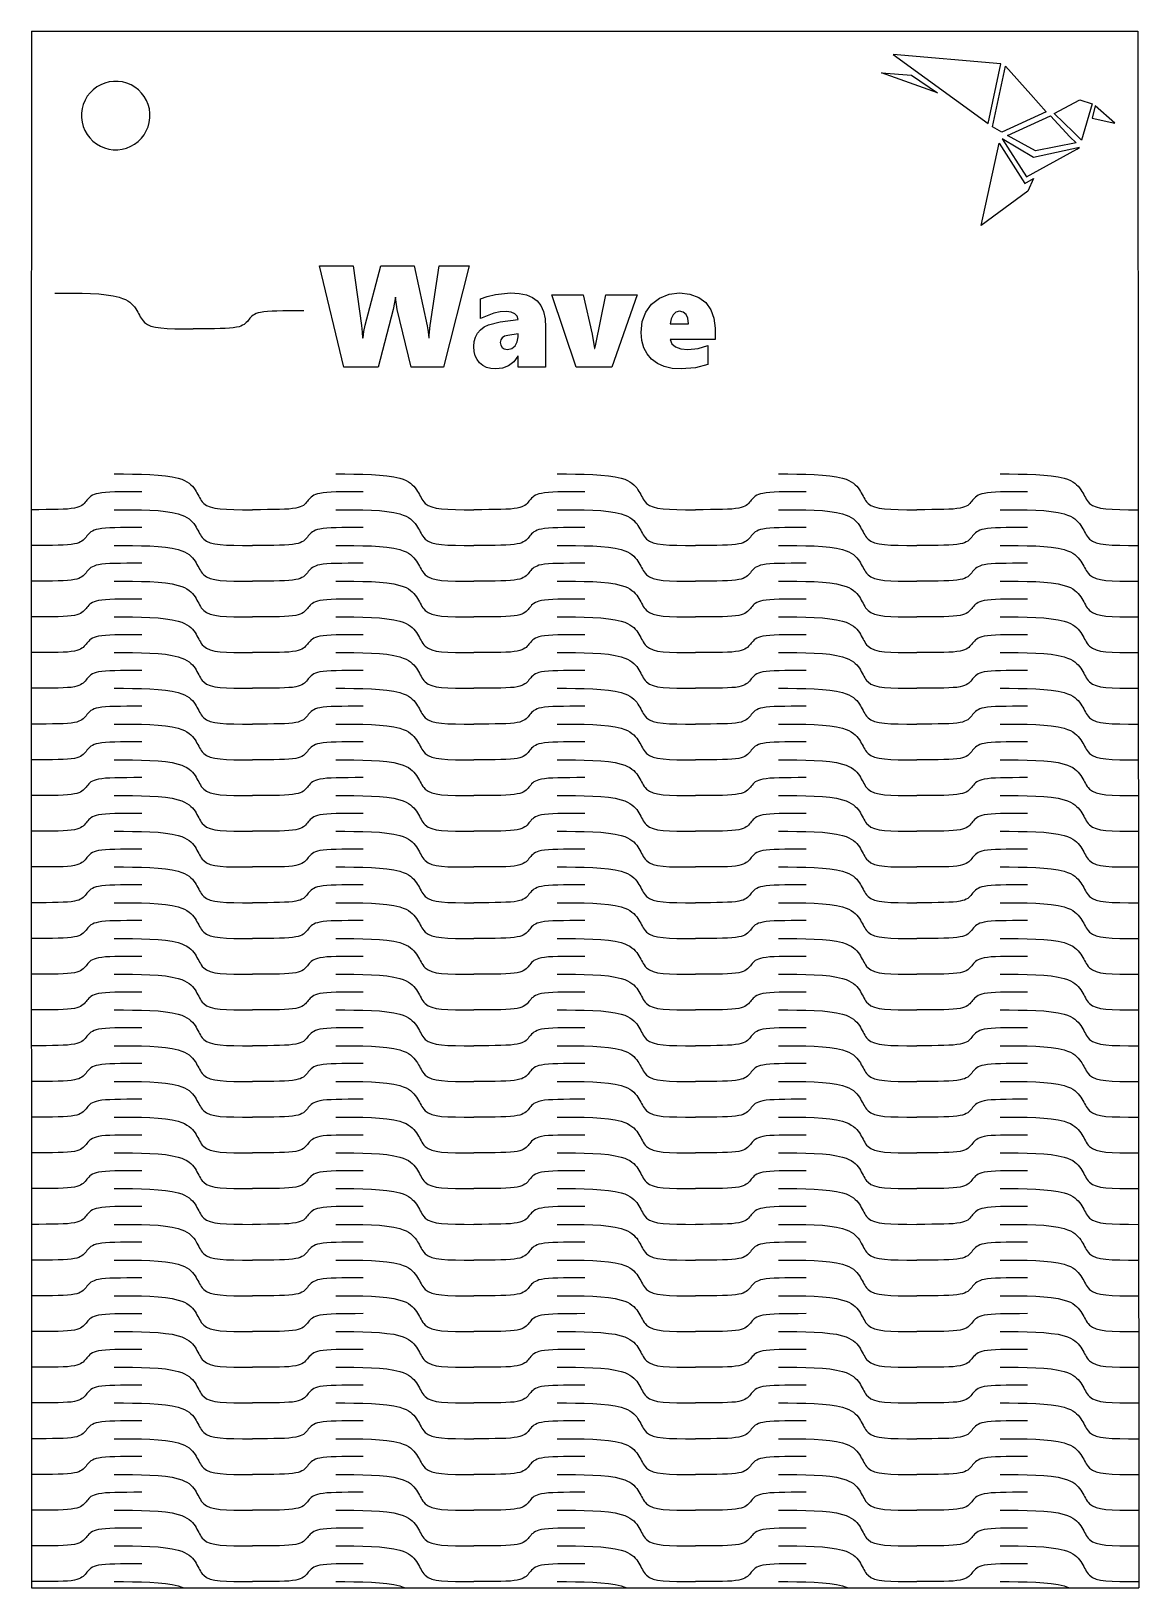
# Model space of a CAD drawing. Extents: x -53 to 53, y -74 to 74.
import ezdxf

# ---------------------------------------------------------------- set-up
doc = ezdxf.new("R2010")
doc.units = 0
doc.layers.get('0').update_dxf_attribs({"linetype": 'CONTINUOUS'})

msp = doc.modelspace()

# ---------------------------------------------------------------- linework, layer by layer
for p, q in [((-52.5, 73.79), (-52.53, 28.42)), ((-52.5, 73.79), (52.44, 73.79)), ((52.44, 73.79), (52.47, 28.42)), ((39.44, 70.69), (29.24, 71.57)), ((29.24, 71.57), (38.23, 65.04)), ((33.42, 67.94), (28.13, 69.85)), ((28.13, 69.85), (30.95, 69.61)), ((30.95, 69.61), (33.42, 67.94)), ((38.23, 65.04), (39.44, 70.69)), ((38.64, 64.73), (39.89, 70.46)), ((39.89, 70.46), (42.27, 67.79)), ((-46.94, 67.94), (-47.2, 67.61)), ((-46.64, 68.24), (-46.94, 67.94)), ((-46.3, 68.5), (-46.64, 68.24)), ((-45.93, 68.71), (-46.3, 68.5)), ((-45.54, 68.87), (-45.93, 68.71)), ((-45.12, 68.98), (-45.54, 68.87)), ((-44.7, 69.03), (-45.12, 68.98)), ((-44.28, 69.03), (-44.7, 69.03)), ((-43.86, 68.97), (-44.28, 69.03)), ((-43.45, 68.86), (-43.86, 68.97)), ((-43.05, 68.7), (-43.45, 68.86)), ((-42.69, 68.48), (-43.05, 68.7)), ((-42.35, 68.22), (-42.69, 68.48)), ((-42.05, 67.92), (-42.35, 68.22)), ((-41.79, 67.58), (-42.05, 67.92)), ((-47.69, 66.44), (-47.75, 66.02)), ((-47.58, 66.85), (-47.69, 66.44)), ((-47.41, 67.24), (-47.58, 66.85)), ((-47.2, 67.61), (-47.41, 67.24)), ((-41.58, 67.21), (-41.79, 67.58)), ((-41.42, 66.82), (-41.58, 67.21)), ((-41.31, 66.41), (-41.42, 66.82)), ((42.27, 67.79), (43.73, 66.14)), ((44.5, 65.98), (46.92, 67.28)), ((46.92, 67.28), (48.09, 66.91)), ((48.09, 66.91), (47.1, 63.46)), ((48.39, 66.71), (48.09, 65.54)), ((50.24, 65.08), (48.39, 66.71)), ((-47.75, 66.02), (-47.75, 65.59)), ((-47.75, 65.59), (-47.69, 65.17)), ((-47.69, 65.17), (-47.59, 64.76)), ((-41.43, 64.73), (-41.32, 65.14)), ((-41.32, 65.14), (-41.26, 65.56)), ((-41.26, 65.99), (-41.31, 66.41)), ((-41.26, 65.56), (-41.26, 65.99)), ((43.73, 66.14), (39.53, 64.21)), ((40.08, 63.88), (44.14, 65.76)), ((44.14, 65.76), (45.99, 63.76)), ((46.33, 64.2), (44.5, 65.98)), ((48.09, 65.54), (50.24, 65.08)), ((-47.59, 64.76), (-47.43, 64.36)), ((-47.43, 64.36), (-47.21, 64)), ((-47.21, 64), (-46.96, 63.66)), ((-46.96, 63.66), (-46.66, 63.36)), ((-42.37, 63.34), (-42.07, 63.64)), ((-42.07, 63.64), (-41.81, 63.97)), ((-41.81, 63.97), (-41.6, 64.34)), ((-41.6, 64.34), (-41.43, 64.73)), ((39.53, 64.21), (38.64, 64.73)), ((42.54, 61.81), (39.57, 63.57)), ((39.57, 63.57), (41.87, 59.99)), ((42.73, 62.43), (40.08, 63.88)), ((45.99, 63.76), (46.57, 63.2)), ((47.1, 63.46), (46.33, 64.2)), ((-46.66, 63.36), (-46.32, 63.09)), ((-46.32, 63.09), (-45.95, 62.88)), ((-45.95, 62.88), (-45.56, 62.72)), ((-45.56, 62.72), (-45.15, 62.6)), ((-45.15, 62.6), (-44.73, 62.55)), ((-44.73, 62.55), (-44.31, 62.55)), ((-44.31, 62.55), (-43.88, 62.6)), ((-43.88, 62.6), (-43.47, 62.71)), ((-43.47, 62.71), (-43.08, 62.87)), ((-43.08, 62.87), (-42.71, 63.08)), ((-42.71, 63.08), (-42.37, 63.34)), ((37.58, 55.37), (39.29, 63.18)), ((39.29, 63.18), (41.71, 59.35)), ((41.87, 59.99), (46.63, 62.6)), ((46.89, 62.75), (42.54, 61.81)), ((46.57, 63.2), (42.73, 62.43)), ((46.63, 62.6), (46.89, 62.75)), ((41.71, 59.35), (42.53, 59.83)), ((42.53, 59.83), (41.98, 58.62)), ((41.98, 58.62), (37.58, 55.37)), ((-22.88, 41.93), (-25.17, 51.55)), ((-25.17, 51.55), (-22, 51.55)), ((-22, 51.55), (-21.19, 45.89)), ((-20.84, 45.93), (-19.36, 51.55)), ((-19.36, 51.55), (-16.2, 51.55)), ((-16.2, 51.55), (-14.97, 45.85)), ((-14.68, 45.89), (-13.84, 51.55)), ((-13.84, 51.55), (-10.98, 51.55)), ((-10.98, 51.55), (-13.41, 41.93)), ((-50.27, 48.96), (-49.39, 48.96)), ((-49.39, 48.96), (-48.53, 48.96)), ((-48.53, 48.96), (-47.69, 48.94)), ((-47.69, 48.94), (-46.88, 48.91)), ((-46.88, 48.91), (-46.12, 48.87)), ((-46.12, 48.87), (-45.41, 48.79)), ((-45.41, 48.79), (-44.76, 48.7)), ((-9.27, 48.64), (-8.5, 48.81)), ((-8.5, 48.81), (-7.07, 48.97)), ((-7.07, 48.97), (-6.25, 48.92)), ((-6.25, 48.92), (-5.56, 48.78)), ((-5.56, 48.78), (-4.98, 48.55)), ((-0.84, 41.93), (-3.14, 48.8)), ((-3.14, 48.8), (-0.16, 48.8)), ((-0.16, 48.8), (0.68, 45.05)), ((0.98, 43.96), (1.97, 48.8)), ((1.97, 48.8), (4.94, 48.8)), ((4.94, 48.8), (2.55, 41.93)), ((7.06, 48.49), (7.97, 48.85)), ((7.97, 48.85), (8.96, 48.97)), ((8.96, 48.97), (9.95, 48.86)), ((9.95, 48.86), (10.79, 48.55)), ((-44.76, 48.7), (-44.19, 48.57)), ((-44.19, 48.57), (-43.85, 48.45)), ((-43.85, 48.45), (-43.59, 48.34)), ((-43.59, 48.34), (-43.37, 48.22)), ((-43.37, 48.22), (-43.17, 48.09)), ((-43.17, 48.09), (-43, 47.94)), ((-43, 47.94), (-42.85, 47.79)), ((-42.85, 47.79), (-42.72, 47.64)), ((-42.72, 47.64), (-42.6, 47.47)), ((-42.6, 47.47), (-42.51, 47.32)), ((-42.51, 47.32), (-42.42, 47.16)), ((-29.68, 47.23), (-30.1, 47.21)), ((-29.21, 47.25), (-29.68, 47.23)), ((-28.67, 47.26), (-29.21, 47.25)), ((-28.07, 47.27), (-28.67, 47.26)), ((-27.4, 47.27), (-28.07, 47.27)), ((-26.65, 47.27), (-27.4, 47.27)), ((-18.18, 47.41), (-19.62, 41.93)), ((-17.98, 48.58), (-18.18, 47.41)), ((-17.96, 48.58), (-17.98, 48.58)), ((-17.82, 47.41), (-17.96, 48.58)), ((-16.49, 41.93), (-17.82, 47.41)), ((-9.9, 48.42), (-9.27, 48.64)), ((-9.9, 46.56), (-9.9, 48.42)), ((-4.98, 48.55), (-4.53, 48.22)), ((-4.53, 48.22), (-4.18, 47.78)), ((-4.18, 47.78), (-3.94, 47.22)), ((5.76, 47.16), (6.31, 47.92)), ((6.31, 47.92), (7.06, 48.49)), ((8.95, 47.24), (8.62, 47.16)), ((9.32, 47.16), (8.95, 47.24)), ((10.79, 48.55), (11.45, 48.05)), ((11.45, 48.05), (11.94, 47.38)), ((11.94, 47.38), (12.23, 46.57)), ((-42.42, 47.16), (-42.34, 47.01)), ((-42.34, 47.01), (-42.26, 46.86)), ((-42.26, 46.86), (-42.18, 46.72)), ((-42.18, 46.72), (-42.09, 46.58)), ((-42.09, 46.58), (-42.01, 46.44)), ((-42.01, 46.44), (-41.91, 46.32)), ((-41.91, 46.32), (-41.78, 46.18)), ((-41.78, 46.18), (-41.5, 45.98)), ((-41.5, 45.98), (-41.16, 45.83)), ((-41.16, 45.83), (-40.74, 45.72)), ((-32.81, 45.77), (-33.04, 45.72)), ((-32.63, 45.83), (-32.81, 45.77)), ((-32.47, 45.9), (-32.63, 45.83)), ((-32.33, 45.99), (-32.47, 45.9)), ((-32.22, 46.07), (-32.33, 45.99)), ((-32.12, 46.17), (-32.22, 46.07)), ((-32.02, 46.27), (-32.12, 46.17)), ((-31.94, 46.37), (-32.02, 46.27)), ((-31.86, 46.47), (-31.94, 46.37)), ((-31.78, 46.58), (-31.86, 46.47)), ((-31.69, 46.68), (-31.78, 46.58)), ((-31.58, 46.77), (-31.69, 46.68)), ((-31.47, 46.86), (-31.58, 46.77)), ((-31.33, 46.94), (-31.47, 46.86)), ((-31.17, 47.01), (-31.33, 46.94)), ((-30.99, 47.07), (-31.17, 47.01)), ((-30.76, 47.13), (-30.99, 47.07)), ((-30.45, 47.17), (-30.76, 47.13)), ((-30.1, 47.21), (-30.45, 47.17)), ((-21.19, 45.89), (-21.13, 45.26)), ((-20.97, 45.3), (-20.84, 45.93)), ((-14.97, 45.85), (-14.88, 45.28)), ((-14.77, 44.96), (-14.68, 45.89)), ((-9.92, 45.48), (-9.57, 45.75)), ((-8.65, 47.05), (-9.9, 46.56)), ((-9.57, 45.75), (-9.14, 45.96)), ((-9.14, 45.96), (-8.05, 46.23)), ((-8.05, 47.18), (-8.65, 47.05)), ((-7.46, 47.22), (-8.05, 47.18)), ((-8.05, 46.23), (-6.35, 46.45)), ((-7, 47.16), (-7.46, 47.22)), ((-6.65, 47), (-7, 47.16)), ((-6.42, 46.76), (-6.65, 47)), ((-6.35, 46.45), (-6.42, 46.76)), ((-3.94, 47.22), (-3.79, 46.53)), ((-3.79, 46.53), (-3.74, 45.72)), ((5.32, 45.21), (5.43, 46.25)), ((5.43, 46.25), (5.76, 47.16)), ((8.16, 46.53), (8.07, 46.05)), ((8.07, 46.05), (9.8, 46.05)), ((8.35, 46.91), (8.16, 46.53)), ((8.62, 47.16), (8.35, 46.91)), ((9.59, 46.94), (9.32, 47.16)), ((9.75, 46.57), (9.59, 46.94)), ((9.8, 46.05), (9.75, 46.57)), ((12.23, 46.57), (12.33, 45.63)), ((-40.74, 45.72), (-40.23, 45.65)), ((-40.23, 45.65), (-39.62, 45.61)), ((-39.62, 45.61), (-38.91, 45.58)), ((-38.91, 45.58), (-38.09, 45.58)), ((-38.09, 45.58), (-37.15, 45.57)), ((-36.4, 45.58), (-37.15, 45.57)), ((-35.73, 45.58), (-36.4, 45.58)), ((-35.13, 45.58), (-35.73, 45.58)), ((-34.59, 45.59), (-35.13, 45.58)), ((-34.12, 45.61), (-34.59, 45.59)), ((-33.71, 45.64), (-34.12, 45.61)), ((-33.35, 45.67), (-33.71, 45.64)), ((-33.04, 45.72), (-33.35, 45.67)), ((-21.13, 45.26), (-21.09, 44.71)), ((-21.09, 44.71), (-21.05, 44.71)), ((-21.05, 44.71), (-20.97, 45.3)), ((-14.88, 45.28), (-14.81, 44.72)), ((-14.81, 44.72), (-14.79, 44.72)), ((-14.79, 44.72), (-14.77, 44.96)), ((-10.54, 43.88), (-10.5, 44.36)), ((-10.5, 44.36), (-10.38, 44.79)), ((-10.38, 44.79), (-10.19, 45.16)), ((-10.19, 45.16), (-9.92, 45.48)), ((-7.99, 44.52), (-8.04, 44.27)), ((-7.86, 44.71), (-7.99, 44.52)), ((-7.63, 44.86), (-7.86, 44.71)), ((-7.31, 44.94), (-7.63, 44.86)), ((-6.35, 45.08), (-7.31, 44.94)), ((-6.63, 43.96), (-6.42, 44.34)), ((-6.42, 44.34), (-6.35, 44.82)), ((-6.35, 44.82), (-6.35, 45.08)), ((-3.74, 45.72), (-3.74, 41.93)), ((0.68, 45.05), (0.9, 43.69)), ((5.38, 44.45), (5.32, 45.21)), ((5.57, 43.77), (5.38, 44.45)), ((8.08, 44.55), (8.25, 44.16)), ((12.33, 44.55), (8.08, 44.55)), ((12.33, 45.63), (12.33, 44.55)), ((-10.51, 43.42), (-10.54, 43.88)), ((-10.4, 43.01), (-10.51, 43.42)), ((-10.23, 42.65), (-10.4, 43.01)), ((-8.04, 44.27), (-7.99, 44.01)), ((-7.99, 44.01), (-7.86, 43.8)), ((-7.86, 43.8), (-7.65, 43.67)), ((-7.65, 43.67), (-7.35, 43.62)), ((-7.35, 43.62), (-6.95, 43.71)), ((-6.95, 43.71), (-6.63, 43.96)), ((-6.38, 42.98), (-6.76, 42.45)), ((-6.35, 42.98), (-6.38, 42.98)), ((-6.35, 41.93), (-6.35, 42.98)), ((0.9, 43.69), (0.94, 43.69)), ((0.94, 43.69), (0.98, 43.96)), ((5.88, 43.19), (5.57, 43.77)), ((6.32, 42.68), (5.88, 43.19)), ((8.25, 44.16), (8.59, 43.86)), ((8.59, 43.86), (9.1, 43.67)), ((9.1, 43.67), (9.75, 43.61)), ((9.75, 43.61), (10.72, 43.7)), ((10.72, 43.7), (11.64, 43.99)), ((11.64, 43.99), (11.64, 42.18)), ((-19.62, 41.93), (-22.88, 41.93)), ((-13.41, 41.93), (-16.49, 41.93)), ((-9.99, 42.34), (-10.23, 42.65)), ((-9.69, 42.09), (-9.99, 42.34)), ((-9.33, 41.91), (-9.69, 42.09)), ((-8.93, 41.8), (-9.33, 41.91)), ((-8.47, 41.76), (-8.93, 41.8)), ((-7.81, 41.84), (-8.47, 41.76)), ((-7.24, 42.07), (-7.81, 41.84)), ((-6.76, 42.45), (-7.24, 42.07)), ((-3.74, 41.93), (-6.35, 41.93)), ((2.55, 41.93), (-0.84, 41.93)), ((6.87, 42.28), (6.32, 42.68)), ((7.52, 41.99), (6.87, 42.28)), ((8.27, 41.82), (7.52, 41.99)), ((9.12, 41.76), (8.27, 41.82)), ((10.49, 41.87), (9.12, 41.76)), ((11.64, 42.18), (10.49, 41.87)), ((-44.64, 31.81), (-43.77, 31.81)), ((-43.77, 31.81), (-42.91, 31.8)), ((-42.91, 31.8), (-42.07, 31.79)), ((-42.07, 31.79), (-41.26, 31.76)), ((-41.26, 31.76), (-40.49, 31.71)), ((-40.49, 31.71), (-39.78, 31.64)), ((-39.78, 31.64), (-39.14, 31.54)), ((-39.14, 31.54), (-38.57, 31.41)), ((-38.57, 31.41), (-38.23, 31.3)), ((-38.23, 31.3), (-37.97, 31.19)), ((-37.97, 31.19), (-37.75, 31.07)), ((-37.75, 31.07), (-37.55, 30.93)), ((-23.64, 31.81), (-22.77, 31.81)), ((-22.77, 31.81), (-21.91, 31.8)), ((-21.91, 31.8), (-21.07, 31.79)), ((-21.07, 31.79), (-20.26, 31.76)), ((-20.26, 31.76), (-19.49, 31.71)), ((-19.49, 31.71), (-18.78, 31.64)), ((-18.78, 31.64), (-18.14, 31.54)), ((-18.14, 31.54), (-17.57, 31.41)), ((-17.57, 31.41), (-17.23, 31.3)), ((-17.23, 31.3), (-16.97, 31.19)), ((-16.97, 31.19), (-16.75, 31.07)), ((-16.75, 31.07), (-16.55, 30.93)), ((-2.64, 31.81), (-1.77, 31.81)), ((-1.77, 31.81), (-0.91, 31.8)), ((-0.91, 31.8), (-0.07, 31.79)), ((-0.07, 31.79), (0.74, 31.76)), ((0.74, 31.76), (1.51, 31.71)), ((1.51, 31.71), (2.22, 31.64)), ((2.22, 31.64), (2.86, 31.54)), ((2.86, 31.54), (3.43, 31.41)), ((3.43, 31.41), (3.77, 31.3)), ((3.77, 31.3), (4.03, 31.19)), ((4.03, 31.19), (4.25, 31.07)), ((4.25, 31.07), (4.45, 30.93)), ((18.36, 31.81), (19.23, 31.81)), ((19.23, 31.81), (20.09, 31.8)), ((20.09, 31.8), (20.93, 31.79)), ((20.93, 31.79), (21.74, 31.76)), ((21.74, 31.76), (22.51, 31.71)), ((22.51, 31.71), (23.22, 31.64)), ((23.22, 31.64), (23.86, 31.54)), ((23.86, 31.54), (24.43, 31.41)), ((24.43, 31.41), (24.77, 31.3)), ((24.77, 31.3), (25.03, 31.19)), ((25.03, 31.19), (25.25, 31.07)), ((25.25, 31.07), (25.45, 30.93)), ((39.36, 31.81), (40.23, 31.81)), ((40.23, 31.81), (41.09, 31.8)), ((41.09, 31.8), (41.93, 31.79)), ((41.93, 31.79), (42.74, 31.76)), ((42.74, 31.76), (43.51, 31.71)), ((43.51, 31.71), (44.22, 31.64)), ((44.22, 31.64), (44.86, 31.54)), ((44.86, 31.54), (45.43, 31.41)), ((45.43, 31.41), (45.77, 31.3)), ((45.77, 31.3), (46.03, 31.19)), ((46.03, 31.19), (46.25, 31.07)), ((46.25, 31.07), (46.45, 30.93)), ((-47.06, 29.52), (-47.15, 29.42)), ((-46.96, 29.62), (-47.06, 29.52)), ((-46.85, 29.71), (-46.96, 29.62)), ((-46.71, 29.79), (-46.85, 29.71)), ((-46.55, 29.86), (-46.71, 29.79)), ((-46.37, 29.92), (-46.55, 29.86)), ((-46.14, 29.97), (-46.37, 29.92)), ((-45.83, 30.02), (-46.14, 29.97)), ((-45.47, 30.06), (-45.83, 30.02)), ((-45.06, 30.08), (-45.47, 30.06)), ((-44.59, 30.1), (-45.06, 30.08)), ((-44.05, 30.11), (-44.59, 30.1)), ((-43.45, 30.11), (-44.05, 30.11)), ((-42.78, 30.12), (-43.45, 30.11)), ((-42.03, 30.12), (-42.78, 30.12)), ((-37.55, 30.93), (-37.38, 30.79)), ((-37.38, 30.79), (-37.23, 30.64)), ((-37.23, 30.64), (-37.1, 30.48)), ((-37.1, 30.48), (-36.98, 30.32)), ((-36.98, 30.32), (-36.88, 30.16)), ((-36.88, 30.16), (-36.8, 30.01)), ((-36.8, 30.01), (-36.71, 29.86)), ((-36.71, 29.86), (-36.63, 29.71)), ((-36.63, 29.71), (-36.55, 29.57)), ((-36.55, 29.57), (-36.47, 29.43)), ((-26.06, 29.52), (-26.15, 29.42)), ((-25.96, 29.62), (-26.06, 29.52)), ((-25.85, 29.71), (-25.96, 29.62)), ((-25.71, 29.79), (-25.85, 29.71)), ((-25.55, 29.86), (-25.71, 29.79)), ((-25.37, 29.92), (-25.55, 29.86)), ((-25.14, 29.97), (-25.37, 29.92)), ((-24.83, 30.02), (-25.14, 29.97)), ((-24.47, 30.06), (-24.83, 30.02)), ((-24.06, 30.08), (-24.47, 30.06)), ((-23.59, 30.1), (-24.06, 30.08)), ((-23.05, 30.11), (-23.59, 30.1)), ((-22.45, 30.11), (-23.05, 30.11)), ((-21.78, 30.12), (-22.45, 30.11)), ((-21.03, 30.12), (-21.78, 30.12)), ((-16.55, 30.93), (-16.38, 30.79)), ((-16.38, 30.79), (-16.23, 30.64)), ((-16.23, 30.64), (-16.1, 30.48)), ((-16.1, 30.48), (-15.98, 30.32)), ((-15.98, 30.32), (-15.88, 30.16)), ((-15.88, 30.16), (-15.8, 30.01)), ((-15.8, 30.01), (-15.71, 29.86)), ((-15.71, 29.86), (-15.63, 29.71)), ((-15.63, 29.71), (-15.55, 29.57)), ((-15.55, 29.57), (-15.47, 29.43)), ((-5.06, 29.52), (-5.15, 29.42)), ((-4.96, 29.62), (-5.06, 29.52)), ((-4.85, 29.71), (-4.96, 29.62)), ((-4.71, 29.79), (-4.85, 29.71)), ((-4.55, 29.86), (-4.71, 29.79)), ((-4.37, 29.92), (-4.55, 29.86)), ((-4.14, 29.97), (-4.37, 29.92)), ((-3.83, 30.02), (-4.14, 29.97)), ((-3.47, 30.06), (-3.83, 30.02)), ((-3.06, 30.08), (-3.47, 30.06)), ((-2.59, 30.1), (-3.06, 30.08)), ((-2.05, 30.11), (-2.59, 30.1)), ((-1.45, 30.11), (-2.05, 30.11)), ((-0.78, 30.12), (-1.45, 30.11)), ((-0.03, 30.12), (-0.78, 30.12)), ((4.45, 30.93), (4.62, 30.79)), ((4.62, 30.79), (4.77, 30.64)), ((4.77, 30.64), (4.9, 30.48)), ((4.9, 30.48), (5.02, 30.32)), ((5.02, 30.32), (5.12, 30.16)), ((5.12, 30.16), (5.2, 30.01)), ((5.2, 30.01), (5.29, 29.86)), ((5.29, 29.86), (5.37, 29.71)), ((5.37, 29.71), (5.45, 29.57)), ((5.45, 29.57), (5.53, 29.43)), ((15.94, 29.52), (15.85, 29.42)), ((16.04, 29.62), (15.94, 29.52)), ((16.15, 29.71), (16.04, 29.62)), ((16.29, 29.79), (16.15, 29.71)), ((16.45, 29.86), (16.29, 29.79)), ((16.63, 29.92), (16.45, 29.86)), ((16.86, 29.97), (16.63, 29.92)), ((17.17, 30.02), (16.86, 29.97)), ((17.53, 30.06), (17.17, 30.02)), ((17.94, 30.08), (17.53, 30.06)), ((18.41, 30.1), (17.94, 30.08)), ((18.95, 30.11), (18.41, 30.1)), ((19.55, 30.11), (18.95, 30.11)), ((20.22, 30.12), (19.55, 30.11)), ((20.97, 30.12), (20.22, 30.12)), ((25.45, 30.93), (25.62, 30.79)), ((25.62, 30.79), (25.77, 30.64)), ((25.77, 30.64), (25.9, 30.48)), ((25.9, 30.48), (26.02, 30.32)), ((26.02, 30.32), (26.12, 30.16)), ((26.12, 30.16), (26.2, 30.01)), ((26.2, 30.01), (26.29, 29.86)), ((26.29, 29.86), (26.37, 29.71)), ((26.37, 29.71), (26.45, 29.57)), ((26.45, 29.57), (26.53, 29.43)), ((36.94, 29.52), (36.85, 29.42)), ((37.04, 29.62), (36.94, 29.52)), ((37.15, 29.71), (37.04, 29.62)), ((37.29, 29.79), (37.15, 29.71)), ((37.45, 29.86), (37.29, 29.79)), ((37.63, 29.92), (37.45, 29.86)), ((37.86, 29.97), (37.63, 29.92)), ((38.17, 30.02), (37.86, 29.97)), ((38.53, 30.06), (38.17, 30.02)), ((38.94, 30.08), (38.53, 30.06)), ((39.41, 30.1), (38.94, 30.08)), ((39.95, 30.11), (39.41, 30.1)), ((40.55, 30.11), (39.95, 30.11)), ((41.22, 30.12), (40.55, 30.11)), ((41.97, 30.12), (41.22, 30.12)), ((46.45, 30.93), (46.62, 30.79)), ((46.62, 30.79), (46.77, 30.64)), ((46.77, 30.64), (46.9, 30.48)), ((46.9, 30.48), (47.02, 30.32)), ((47.02, 30.32), (47.12, 30.16)), ((47.12, 30.16), (47.2, 30.01)), ((47.2, 30.01), (47.29, 29.86)), ((47.29, 29.86), (47.37, 29.71)), ((47.37, 29.71), (47.45, 29.57)), ((47.45, 29.57), (47.53, 29.43)), ((-52.53, 28.42), (-52.5, -73.79)), ((-51.78, 28.42), (-52.53, 28.42)), ((-51.11, 28.43), (-51.78, 28.42)), ((-50.51, 28.43), (-51.11, 28.43)), ((-49.97, 28.44), (-50.51, 28.43)), ((-49.5, 28.46), (-49.97, 28.44)), ((-49.08, 28.48), (-49.5, 28.46)), ((-48.73, 28.52), (-49.08, 28.48)), ((-48.42, 28.57), (-48.73, 28.52)), ((-48.19, 28.62), (-48.42, 28.57)), ((-48, 28.68), (-48.19, 28.62)), ((-47.85, 28.75), (-48, 28.68)), ((-47.71, 28.83), (-47.85, 28.75)), ((-47.59, 28.92), (-47.71, 28.83)), ((-47.49, 29.02), (-47.59, 28.92)), ((-47.4, 29.12), (-47.49, 29.02)), ((-47.32, 29.22), (-47.4, 29.12)), ((-47.24, 29.32), (-47.32, 29.22)), ((-47.15, 29.42), (-47.24, 29.32)), ((-44.64, 28.42), (-43.77, 28.42)), ((-43.77, 28.42), (-42.91, 28.42)), ((-42.91, 28.42), (-42.07, 28.4)), ((-42.07, 28.4), (-41.26, 28.37)), ((-41.26, 28.37), (-40.49, 28.33)), ((-40.49, 28.33), (-39.78, 28.26)), ((-39.78, 28.26), (-39.14, 28.16)), ((-39.14, 28.16), (-38.57, 28.03)), ((-36.47, 29.43), (-36.39, 29.29)), ((-36.39, 29.29), (-36.29, 29.17)), ((-36.29, 29.17), (-36.16, 29.02)), ((-36.16, 29.02), (-35.88, 28.83)), ((-35.88, 28.83), (-35.54, 28.68)), ((-35.54, 28.68), (-35.11, 28.57)), ((-35.11, 28.57), (-34.6, 28.5)), ((-34.6, 28.5), (-34, 28.46)), ((-34, 28.46), (-33.29, 28.43)), ((-33.29, 28.43), (-32.47, 28.42)), ((-32.47, 28.42), (-31.53, 28.42)), ((-30.78, 28.42), (-31.53, 28.42)), ((-30.11, 28.43), (-30.78, 28.42)), ((-29.51, 28.43), (-30.11, 28.43)), ((-28.97, 28.44), (-29.51, 28.43)), ((-28.5, 28.46), (-28.97, 28.44)), ((-28.08, 28.48), (-28.5, 28.46)), ((-27.73, 28.52), (-28.08, 28.48)), ((-27.42, 28.57), (-27.73, 28.52)), ((-27.19, 28.62), (-27.42, 28.57)), ((-27, 28.68), (-27.19, 28.62)), ((-26.85, 28.75), (-27, 28.68)), ((-26.71, 28.83), (-26.85, 28.75)), ((-26.59, 28.92), (-26.71, 28.83)), ((-26.49, 29.02), (-26.59, 28.92)), ((-26.4, 29.12), (-26.49, 29.02)), ((-26.32, 29.22), (-26.4, 29.12)), ((-26.24, 29.32), (-26.32, 29.22)), ((-26.15, 29.42), (-26.24, 29.32)), ((-23.64, 28.42), (-22.77, 28.42)), ((-22.77, 28.42), (-21.91, 28.42)), ((-21.91, 28.42), (-21.07, 28.4)), ((-21.07, 28.4), (-20.26, 28.37)), ((-20.26, 28.37), (-19.49, 28.33)), ((-19.49, 28.33), (-18.78, 28.26)), ((-18.78, 28.26), (-18.14, 28.16)), ((-18.14, 28.16), (-17.57, 28.03)), ((-15.47, 29.43), (-15.39, 29.29)), ((-15.39, 29.29), (-15.29, 29.17)), ((-15.29, 29.17), (-15.16, 29.02)), ((-15.16, 29.02), (-14.88, 28.83)), ((-14.88, 28.83), (-14.54, 28.68)), ((-14.54, 28.68), (-14.11, 28.57)), ((-14.11, 28.57), (-13.6, 28.5)), ((-13.6, 28.5), (-13, 28.46)), ((-13, 28.46), (-12.29, 28.43)), ((-12.29, 28.43), (-11.47, 28.42)), ((-11.47, 28.42), (-10.53, 28.42)), ((-9.78, 28.42), (-10.53, 28.42)), ((-9.11, 28.43), (-9.78, 28.42)), ((-8.51, 28.43), (-9.11, 28.43)), ((-7.97, 28.44), (-8.51, 28.43)), ((-7.5, 28.46), (-7.97, 28.44)), ((-7.08, 28.48), (-7.5, 28.46)), ((-6.73, 28.52), (-7.08, 28.48)), ((-6.42, 28.57), (-6.73, 28.52)), ((-6.19, 28.62), (-6.42, 28.57)), ((-6, 28.68), (-6.19, 28.62)), ((-5.85, 28.75), (-6, 28.68)), ((-5.71, 28.83), (-5.85, 28.75)), ((-5.59, 28.92), (-5.71, 28.83)), ((-5.49, 29.02), (-5.59, 28.92)), ((-5.4, 29.12), (-5.49, 29.02)), ((-5.32, 29.22), (-5.4, 29.12)), ((-5.24, 29.32), (-5.32, 29.22)), ((-5.15, 29.42), (-5.24, 29.32)), ((-2.64, 28.42), (-1.77, 28.42)), ((-1.77, 28.42), (-0.91, 28.42)), ((-0.91, 28.42), (-0.07, 28.4)), ((-0.07, 28.4), (0.74, 28.37)), ((0.74, 28.37), (1.51, 28.33)), ((1.51, 28.33), (2.22, 28.26)), ((2.22, 28.26), (2.86, 28.16)), ((2.86, 28.16), (3.43, 28.03)), ((5.53, 29.43), (5.61, 29.29)), ((5.61, 29.29), (5.71, 29.17)), ((5.71, 29.17), (5.84, 29.02)), ((5.84, 29.02), (6.12, 28.83)), ((6.12, 28.83), (6.46, 28.68)), ((6.46, 28.68), (6.89, 28.57)), ((6.89, 28.57), (7.4, 28.5)), ((7.4, 28.5), (8, 28.46)), ((8, 28.46), (8.71, 28.43)), ((8.71, 28.43), (9.53, 28.42)), ((9.53, 28.42), (10.47, 28.42)), ((11.22, 28.42), (10.47, 28.42)), ((11.89, 28.43), (11.22, 28.42)), ((12.49, 28.43), (11.89, 28.43)), ((13.03, 28.44), (12.49, 28.43)), ((13.5, 28.46), (13.03, 28.44)), ((13.92, 28.48), (13.5, 28.46)), ((14.27, 28.52), (13.92, 28.48)), ((14.58, 28.57), (14.27, 28.52)), ((14.81, 28.62), (14.58, 28.57)), ((15, 28.68), (14.81, 28.62)), ((15.15, 28.75), (15, 28.68)), ((15.29, 28.83), (15.15, 28.75)), ((15.41, 28.92), (15.29, 28.83)), ((15.51, 29.02), (15.41, 28.92)), ((15.6, 29.12), (15.51, 29.02)), ((15.68, 29.22), (15.6, 29.12)), ((15.76, 29.32), (15.68, 29.22)), ((15.85, 29.42), (15.76, 29.32)), ((18.36, 28.42), (19.23, 28.42)), ((19.23, 28.42), (20.09, 28.42)), ((20.09, 28.42), (20.93, 28.4)), ((20.93, 28.4), (21.74, 28.37)), ((21.74, 28.37), (22.51, 28.33)), ((22.51, 28.33), (23.22, 28.26)), ((23.22, 28.26), (23.86, 28.16)), ((23.86, 28.16), (24.43, 28.03)), ((26.53, 29.43), (26.61, 29.29)), ((26.61, 29.29), (26.71, 29.17)), ((26.71, 29.17), (26.84, 29.02)), ((26.84, 29.02), (27.12, 28.83)), ((27.12, 28.83), (27.46, 28.68)), ((27.46, 28.68), (27.89, 28.57)), ((27.89, 28.57), (28.4, 28.5)), ((28.4, 28.5), (29, 28.46)), ((29, 28.46), (29.71, 28.43)), ((29.71, 28.43), (30.53, 28.42)), ((30.53, 28.42), (31.47, 28.42)), ((32.22, 28.42), (31.47, 28.42)), ((32.89, 28.43), (32.22, 28.42)), ((33.49, 28.43), (32.89, 28.43)), ((34.03, 28.44), (33.49, 28.43)), ((34.5, 28.46), (34.03, 28.44)), ((34.92, 28.48), (34.5, 28.46)), ((35.27, 28.52), (34.92, 28.48)), ((35.58, 28.57), (35.27, 28.52)), ((35.81, 28.62), (35.58, 28.57)), ((36, 28.68), (35.81, 28.62)), ((36.15, 28.75), (36, 28.68)), ((36.29, 28.83), (36.15, 28.75)), ((36.41, 28.92), (36.29, 28.83)), ((36.51, 29.02), (36.41, 28.92)), ((36.6, 29.12), (36.51, 29.02)), ((36.68, 29.22), (36.6, 29.12)), ((36.76, 29.32), (36.68, 29.22)), ((36.85, 29.42), (36.76, 29.32)), ((39.36, 28.42), (40.23, 28.42)), ((40.23, 28.42), (41.09, 28.42)), ((41.09, 28.42), (41.93, 28.4)), ((41.93, 28.4), (42.74, 28.37)), ((42.74, 28.37), (43.51, 28.33)), ((43.51, 28.33), (44.22, 28.26)), ((44.22, 28.26), (44.86, 28.16)), ((44.86, 28.16), (45.43, 28.03)), ((47.53, 29.43), (47.61, 29.29)), ((47.61, 29.29), (47.71, 29.17)), ((47.71, 29.17), (47.84, 29.02)), ((47.84, 29.02), (48.12, 28.83)), ((48.12, 28.83), (48.46, 28.68)), ((48.46, 28.68), (48.89, 28.57)), ((48.89, 28.57), (49.4, 28.5)), ((49.4, 28.5), (50, 28.46)), ((50, 28.46), (50.71, 28.43)), ((50.71, 28.43), (51.53, 28.42)), ((51.53, 28.42), (52.47, 28.42)), ((52.47, 28.42), (52.53, -73.79)), ((-46.14, 26.59), (-46.37, 26.53)), ((-45.83, 26.63), (-46.14, 26.59)), ((-45.47, 26.67), (-45.83, 26.63)), ((-45.06, 26.69), (-45.47, 26.67)), ((-44.59, 26.71), (-45.06, 26.69)), ((-44.05, 26.72), (-44.59, 26.71)), ((-43.45, 26.73), (-44.05, 26.72)), ((-42.78, 26.73), (-43.45, 26.73)), ((-42.03, 26.73), (-42.78, 26.73)), ((-38.57, 28.03), (-38.23, 27.91)), ((-38.23, 27.91), (-37.97, 27.8)), ((-37.97, 27.8), (-37.75, 27.68)), ((-37.75, 27.68), (-37.55, 27.55)), ((-37.55, 27.55), (-37.38, 27.4)), ((-37.38, 27.4), (-37.23, 27.25)), ((-37.23, 27.25), (-37.1, 27.1)), ((-37.1, 27.1), (-36.98, 26.93)), ((-36.98, 26.93), (-36.88, 26.78)), ((-36.88, 26.78), (-36.8, 26.62)), ((-36.8, 26.62), (-36.71, 26.47)), ((-25.14, 26.59), (-25.37, 26.53)), ((-24.83, 26.63), (-25.14, 26.59)), ((-24.47, 26.67), (-24.83, 26.63)), ((-24.06, 26.69), (-24.47, 26.67)), ((-23.59, 26.71), (-24.06, 26.69)), ((-23.05, 26.72), (-23.59, 26.71)), ((-22.45, 26.73), (-23.05, 26.72)), ((-21.78, 26.73), (-22.45, 26.73)), ((-21.03, 26.73), (-21.78, 26.73)), ((-17.57, 28.03), (-17.23, 27.91)), ((-17.23, 27.91), (-16.97, 27.8)), ((-16.97, 27.8), (-16.75, 27.68)), ((-16.75, 27.68), (-16.55, 27.55)), ((-16.55, 27.55), (-16.38, 27.4)), ((-16.38, 27.4), (-16.23, 27.25)), ((-16.23, 27.25), (-16.1, 27.1)), ((-16.1, 27.1), (-15.98, 26.93)), ((-15.98, 26.93), (-15.88, 26.78)), ((-15.88, 26.78), (-15.8, 26.62)), ((-15.8, 26.62), (-15.71, 26.47)), ((-4.14, 26.59), (-4.37, 26.53)), ((-3.83, 26.63), (-4.14, 26.59)), ((-3.47, 26.67), (-3.83, 26.63)), ((-3.06, 26.69), (-3.47, 26.67)), ((-2.59, 26.71), (-3.06, 26.69)), ((-2.05, 26.72), (-2.59, 26.71)), ((-1.45, 26.73), (-2.05, 26.72)), ((-0.78, 26.73), (-1.45, 26.73)), ((-0.03, 26.73), (-0.78, 26.73)), ((3.43, 28.03), (3.77, 27.91)), ((3.77, 27.91), (4.03, 27.8)), ((4.03, 27.8), (4.25, 27.68)), ((4.25, 27.68), (4.45, 27.55)), ((4.45, 27.55), (4.62, 27.4)), ((4.62, 27.4), (4.77, 27.25)), ((4.77, 27.25), (4.9, 27.1)), ((4.9, 27.1), (5.02, 26.93)), ((5.02, 26.93), (5.12, 26.78)), ((5.12, 26.78), (5.2, 26.62)), ((5.2, 26.62), (5.29, 26.47)), ((16.86, 26.59), (16.63, 26.53)), ((17.17, 26.63), (16.86, 26.59)), ((17.53, 26.67), (17.17, 26.63)), ((17.94, 26.69), (17.53, 26.67)), ((18.41, 26.71), (17.94, 26.69)), ((18.95, 26.72), (18.41, 26.71)), ((19.55, 26.73), (18.95, 26.72)), ((20.22, 26.73), (19.55, 26.73)), ((20.97, 26.73), (20.22, 26.73)), ((24.43, 28.03), (24.77, 27.91)), ((24.77, 27.91), (25.03, 27.8)), ((25.03, 27.8), (25.25, 27.68)), ((25.25, 27.68), (25.45, 27.55)), ((25.45, 27.55), (25.62, 27.4)), ((25.62, 27.4), (25.77, 27.25)), ((25.77, 27.25), (25.9, 27.1)), ((25.9, 27.1), (26.02, 26.93)), ((26.02, 26.93), (26.12, 26.78)), ((26.12, 26.78), (26.2, 26.62)), ((26.2, 26.62), (26.29, 26.47)), ((37.86, 26.59), (37.63, 26.53)), ((38.17, 26.63), (37.86, 26.59)), ((38.53, 26.67), (38.17, 26.63)), ((38.94, 26.69), (38.53, 26.67)), ((39.41, 26.71), (38.94, 26.69)), ((39.95, 26.72), (39.41, 26.71)), ((40.55, 26.73), (39.95, 26.72)), ((41.22, 26.73), (40.55, 26.73)), ((41.97, 26.73), (41.22, 26.73)), ((45.43, 28.03), (45.77, 27.91)), ((45.77, 27.91), (46.03, 27.8)), ((46.03, 27.8), (46.25, 27.68)), ((46.25, 27.68), (46.45, 27.55)), ((46.45, 27.55), (46.62, 27.4)), ((46.62, 27.4), (46.77, 27.25)), ((46.77, 27.25), (46.9, 27.1)), ((46.9, 27.1), (47.02, 26.93)), ((47.02, 26.93), (47.12, 26.78)), ((47.12, 26.78), (47.2, 26.62)), ((47.2, 26.62), (47.29, 26.47)), ((-49.08, 25.1), (-49.5, 25.07)), ((-48.73, 25.13), (-49.08, 25.1)), ((-48.42, 25.18), (-48.73, 25.13)), ((-48.19, 25.23), (-48.42, 25.18)), ((-48, 25.29), (-48.19, 25.23)), ((-47.85, 25.37), (-48, 25.29)), ((-47.71, 25.45), (-47.85, 25.37)), ((-47.59, 25.53), (-47.71, 25.45)), ((-47.49, 25.63), (-47.59, 25.53)), ((-47.4, 25.73), (-47.49, 25.63)), ((-47.32, 25.83), (-47.4, 25.73)), ((-47.24, 25.93), (-47.32, 25.83)), ((-47.15, 26.04), (-47.24, 25.93)), ((-47.06, 26.14), (-47.15, 26.04)), ((-46.96, 26.23), (-47.06, 26.14)), ((-46.85, 26.32), (-46.96, 26.23)), ((-46.71, 26.4), (-46.85, 26.32)), ((-46.55, 26.47), (-46.71, 26.4)), ((-46.37, 26.53), (-46.55, 26.47)), ((-36.71, 26.47), (-36.63, 26.32)), ((-36.63, 26.32), (-36.55, 26.18)), ((-36.55, 26.18), (-36.47, 26.04)), ((-36.47, 26.04), (-36.39, 25.9)), ((-36.39, 25.9), (-36.29, 25.78)), ((-36.29, 25.78), (-36.16, 25.64)), ((-36.16, 25.64), (-35.88, 25.44)), ((-35.88, 25.44), (-35.54, 25.29)), ((-35.54, 25.29), (-35.11, 25.18)), ((-35.11, 25.18), (-34.6, 25.11)), ((-34.6, 25.11), (-34, 25.07)), ((-28.08, 25.1), (-28.5, 25.07)), ((-27.73, 25.13), (-28.08, 25.1)), ((-27.42, 25.18), (-27.73, 25.13)), ((-27.19, 25.23), (-27.42, 25.18)), ((-27, 25.29), (-27.19, 25.23)), ((-26.85, 25.37), (-27, 25.29)), ((-26.71, 25.45), (-26.85, 25.37)), ((-26.59, 25.53), (-26.71, 25.45)), ((-26.49, 25.63), (-26.59, 25.53)), ((-26.4, 25.73), (-26.49, 25.63)), ((-26.32, 25.83), (-26.4, 25.73)), ((-26.24, 25.93), (-26.32, 25.83)), ((-26.15, 26.04), (-26.24, 25.93)), ((-26.06, 26.14), (-26.15, 26.04)), ((-25.96, 26.23), (-26.06, 26.14)), ((-25.85, 26.32), (-25.96, 26.23)), ((-25.71, 26.4), (-25.85, 26.32)), ((-25.55, 26.47), (-25.71, 26.4)), ((-25.37, 26.53), (-25.55, 26.47)), ((-15.71, 26.47), (-15.63, 26.32)), ((-15.63, 26.32), (-15.55, 26.18)), ((-15.55, 26.18), (-15.47, 26.04)), ((-15.47, 26.04), (-15.39, 25.9)), ((-15.39, 25.9), (-15.29, 25.78)), ((-15.29, 25.78), (-15.16, 25.64)), ((-15.16, 25.64), (-14.88, 25.44)), ((-14.88, 25.44), (-14.54, 25.29)), ((-14.54, 25.29), (-14.11, 25.18)), ((-14.11, 25.18), (-13.6, 25.11)), ((-13.6, 25.11), (-13, 25.07)), ((-7.08, 25.1), (-7.5, 25.07)), ((-6.73, 25.13), (-7.08, 25.1)), ((-6.42, 25.18), (-6.73, 25.13)), ((-6.19, 25.23), (-6.42, 25.18)), ((-6, 25.29), (-6.19, 25.23)), ((-5.85, 25.37), (-6, 25.29)), ((-5.71, 25.45), (-5.85, 25.37)), ((-5.59, 25.53), (-5.71, 25.45)), ((-5.49, 25.63), (-5.59, 25.53)), ((-5.4, 25.73), (-5.49, 25.63)), ((-5.32, 25.83), (-5.4, 25.73)), ((-5.24, 25.93), (-5.32, 25.83)), ((-5.15, 26.04), (-5.24, 25.93)), ((-5.06, 26.14), (-5.15, 26.04)), ((-4.96, 26.23), (-5.06, 26.14)), ((-4.85, 26.32), (-4.96, 26.23)), ((-4.71, 26.4), (-4.85, 26.32)), ((-4.55, 26.47), (-4.71, 26.4)), ((-4.37, 26.53), (-4.55, 26.47)), ((5.29, 26.47), (5.37, 26.32)), ((5.37, 26.32), (5.45, 26.18)), ((5.45, 26.18), (5.53, 26.04)), ((5.53, 26.04), (5.61, 25.9)), ((5.61, 25.9), (5.71, 25.78)), ((5.71, 25.78), (5.84, 25.64)), ((5.84, 25.64), (6.12, 25.44)), ((6.12, 25.44), (6.46, 25.29)), ((6.46, 25.29), (6.89, 25.18)), ((6.89, 25.18), (7.4, 25.11)), ((7.4, 25.11), (8, 25.07)), ((13.92, 25.1), (13.5, 25.07)), ((14.27, 25.13), (13.92, 25.1)), ((14.58, 25.18), (14.27, 25.13)), ((14.81, 25.23), (14.58, 25.18)), ((15, 25.29), (14.81, 25.23)), ((15.15, 25.37), (15, 25.29)), ((15.29, 25.45), (15.15, 25.37)), ((15.41, 25.53), (15.29, 25.45)), ((15.51, 25.63), (15.41, 25.53)), ((15.6, 25.73), (15.51, 25.63)), ((15.68, 25.83), (15.6, 25.73)), ((15.76, 25.93), (15.68, 25.83)), ((15.85, 26.04), (15.76, 25.93)), ((15.94, 26.14), (15.85, 26.04)), ((16.04, 26.23), (15.94, 26.14)), ((16.15, 26.32), (16.04, 26.23)), ((16.29, 26.4), (16.15, 26.32)), ((16.45, 26.47), (16.29, 26.4)), ((16.63, 26.53), (16.45, 26.47)), ((26.29, 26.47), (26.37, 26.32)), ((26.37, 26.32), (26.45, 26.18)), ((26.45, 26.18), (26.53, 26.04)), ((26.53, 26.04), (26.61, 25.9)), ((26.61, 25.9), (26.71, 25.78)), ((26.71, 25.78), (26.84, 25.64)), ((26.84, 25.64), (27.12, 25.44)), ((27.12, 25.44), (27.46, 25.29)), ((27.46, 25.29), (27.89, 25.18)), ((27.89, 25.18), (28.4, 25.11)), ((28.4, 25.11), (29, 25.07)), ((34.92, 25.1), (34.5, 25.07)), ((35.27, 25.13), (34.92, 25.1)), ((35.58, 25.18), (35.27, 25.13)), ((35.81, 25.23), (35.58, 25.18)), ((36, 25.29), (35.81, 25.23)), ((36.15, 25.37), (36, 25.29)), ((36.29, 25.45), (36.15, 25.37)), ((36.41, 25.53), (36.29, 25.45)), ((36.51, 25.63), (36.41, 25.53)), ((36.6, 25.73), (36.51, 25.63)), ((36.68, 25.83), (36.6, 25.73)), ((36.76, 25.93), (36.68, 25.83)), ((36.85, 26.04), (36.76, 25.93)), ((36.94, 26.14), (36.85, 26.04)), ((37.04, 26.23), (36.94, 26.14)), ((37.15, 26.32), (37.04, 26.23)), ((37.29, 26.4), (37.15, 26.32)), ((37.45, 26.47), (37.29, 26.4)), ((37.63, 26.53), (37.45, 26.47)), ((47.29, 26.47), (47.37, 26.32)), ((47.37, 26.32), (47.45, 26.18)), ((47.45, 26.18), (47.53, 26.04)), ((47.53, 26.04), (47.61, 25.9)), ((47.61, 25.9), (47.71, 25.78)), ((47.71, 25.78), (47.84, 25.64)), ((47.84, 25.64), (48.12, 25.44)), ((48.12, 25.44), (48.46, 25.29)), ((48.46, 25.29), (48.89, 25.18)), ((48.89, 25.18), (49.4, 25.11)), ((49.4, 25.11), (50, 25.07)), ((-51.78, 25.04), (-52.53, 25.04)), ((-51.11, 25.04), (-51.78, 25.04)), ((-50.51, 25.04), (-51.11, 25.04)), ((-49.97, 25.05), (-50.51, 25.04)), ((-49.5, 25.07), (-49.97, 25.05)), ((-44.64, 25.04), (-43.77, 25.03)), ((-43.77, 25.03), (-42.91, 25.03)), ((-42.91, 25.03), (-42.07, 25.01)), ((-42.07, 25.01), (-41.26, 24.99)), ((-41.26, 24.99), (-40.49, 24.94)), ((-40.49, 24.94), (-39.78, 24.87)), ((-39.78, 24.87), (-39.14, 24.77)), ((-39.14, 24.77), (-38.57, 24.64)), ((-38.57, 24.64), (-38.23, 24.53)), ((-38.23, 24.53), (-37.97, 24.42)), ((-37.97, 24.42), (-37.75, 24.29)), ((-37.75, 24.29), (-37.55, 24.16)), ((-37.55, 24.16), (-37.38, 24.02)), ((-37.38, 24.02), (-37.23, 23.87)), ((-37.23, 23.87), (-37.1, 23.71)), ((-37.1, 23.71), (-36.98, 23.55)), ((-34, 25.07), (-33.29, 25.05)), ((-33.29, 25.05), (-32.47, 25.04)), ((-32.47, 25.04), (-31.53, 25.04)), ((-30.78, 25.04), (-31.53, 25.04)), ((-30.11, 25.04), (-30.78, 25.04)), ((-29.51, 25.04), (-30.11, 25.04)), ((-28.97, 25.05), (-29.51, 25.04)), ((-28.5, 25.07), (-28.97, 25.05)), ((-23.64, 25.04), (-22.77, 25.03)), ((-22.77, 25.03), (-21.91, 25.03)), ((-21.91, 25.03), (-21.07, 25.01)), ((-21.07, 25.01), (-20.26, 24.99)), ((-20.26, 24.99), (-19.49, 24.94)), ((-19.49, 24.94), (-18.78, 24.87)), ((-18.78, 24.87), (-18.14, 24.77)), ((-18.14, 24.77), (-17.57, 24.64)), ((-17.57, 24.64), (-17.23, 24.53)), ((-17.23, 24.53), (-16.97, 24.42)), ((-16.97, 24.42), (-16.75, 24.29)), ((-16.75, 24.29), (-16.55, 24.16)), ((-16.55, 24.16), (-16.38, 24.02)), ((-16.38, 24.02), (-16.23, 23.87)), ((-16.23, 23.87), (-16.1, 23.71)), ((-16.1, 23.71), (-15.98, 23.55)), ((-13, 25.07), (-12.29, 25.05)), ((-12.29, 25.05), (-11.47, 25.04)), ((-11.47, 25.04), (-10.53, 25.04)), ((-9.78, 25.04), (-10.53, 25.04)), ((-9.11, 25.04), (-9.78, 25.04)), ((-8.51, 25.04), (-9.11, 25.04)), ((-7.97, 25.05), (-8.51, 25.04)), ((-7.5, 25.07), (-7.97, 25.05)), ((-2.64, 25.04), (-1.77, 25.03)), ((-1.77, 25.03), (-0.91, 25.03)), ((-0.91, 25.03), (-0.07, 25.01)), ((-0.07, 25.01), (0.74, 24.99)), ((0.74, 24.99), (1.51, 24.94)), ((1.51, 24.94), (2.22, 24.87)), ((2.22, 24.87), (2.86, 24.77)), ((2.86, 24.77), (3.43, 24.64)), ((3.43, 24.64), (3.77, 24.53)), ((3.77, 24.53), (4.03, 24.42)), ((4.03, 24.42), (4.25, 24.29)), ((4.25, 24.29), (4.45, 24.16)), ((4.45, 24.16), (4.62, 24.02)), ((4.62, 24.02), (4.77, 23.87)), ((4.77, 23.87), (4.9, 23.71)), ((4.9, 23.71), (5.02, 23.55)), ((8, 25.07), (8.71, 25.05)), ((8.71, 25.05), (9.53, 25.04)), ((9.53, 25.04), (10.47, 25.04)), ((11.22, 25.04), (10.47, 25.04)), ((11.89, 25.04), (11.22, 25.04)), ((12.49, 25.04), (11.89, 25.04)), ((13.03, 25.05), (12.49, 25.04)), ((13.5, 25.07), (13.03, 25.05)), ((18.36, 25.04), (19.23, 25.03)), ((19.23, 25.03), (20.09, 25.03)), ((20.09, 25.03), (20.93, 25.01)), ((20.93, 25.01), (21.74, 24.99)), ((21.74, 24.99), (22.51, 24.94)), ((22.51, 24.94), (23.22, 24.87)), ((23.22, 24.87), (23.86, 24.77)), ((23.86, 24.77), (24.43, 24.64)), ((24.43, 24.64), (24.77, 24.53)), ((24.77, 24.53), (25.03, 24.42)), ((25.03, 24.42), (25.25, 24.29)), ((25.25, 24.29), (25.45, 24.16)), ((25.45, 24.16), (25.62, 24.02)), ((25.62, 24.02), (25.77, 23.87)), ((25.77, 23.87), (25.9, 23.71)), ((25.9, 23.71), (26.02, 23.55)), ((29, 25.07), (29.71, 25.05)), ((29.71, 25.05), (30.53, 25.04)), ((30.53, 25.04), (31.47, 25.04)), ((32.22, 25.04), (31.47, 25.04)), ((32.89, 25.04), (32.22, 25.04)), ((33.49, 25.04), (32.89, 25.04)), ((34.03, 25.05), (33.49, 25.04)), ((34.5, 25.07), (34.03, 25.05)), ((39.36, 25.04), (40.23, 25.03)), ((40.23, 25.03), (41.09, 25.03)), ((41.09, 25.03), (41.93, 25.01)), ((41.93, 25.01), (42.74, 24.99)), ((42.74, 24.99), (43.51, 24.94)), ((43.51, 24.94), (44.22, 24.87)), ((44.22, 24.87), (44.86, 24.77)), ((44.86, 24.77), (45.43, 24.64)), ((45.43, 24.64), (45.77, 24.53)), ((45.77, 24.53), (46.03, 24.42)), ((46.03, 24.42), (46.25, 24.29)), ((46.25, 24.29), (46.45, 24.16)), ((46.45, 24.16), (46.62, 24.02)), ((46.62, 24.02), (46.77, 23.87)), ((46.77, 23.87), (46.9, 23.71)), ((46.9, 23.71), (47.02, 23.55)), ((50, 25.07), (50.71, 25.05)), ((50.71, 25.05), (51.53, 25.04)), ((51.53, 25.04), (52.47, 25.04)), ((-47.59, 22.15), (-47.71, 22.06)), ((-47.49, 22.24), (-47.59, 22.15)), ((-47.4, 22.34), (-47.49, 22.24)), ((-47.32, 22.44), (-47.4, 22.34)), ((-47.24, 22.55), (-47.32, 22.44)), ((-47.15, 22.65), (-47.24, 22.55)), ((-47.06, 22.75), (-47.15, 22.65)), ((-46.96, 22.84), (-47.06, 22.75)), ((-46.85, 22.93), (-46.96, 22.84)), ((-46.71, 23.01), (-46.85, 22.93)), ((-46.55, 23.08), (-46.71, 23.01)), ((-46.37, 23.15), (-46.55, 23.08)), ((-46.14, 23.2), (-46.37, 23.15)), ((-45.83, 23.25), (-46.14, 23.2)), ((-45.47, 23.28), (-45.83, 23.25)), ((-45.06, 23.31), (-45.47, 23.28)), ((-44.59, 23.32), (-45.06, 23.31)), ((-44.05, 23.33), (-44.59, 23.32)), ((-43.45, 23.34), (-44.05, 23.33)), ((-42.78, 23.34), (-43.45, 23.34)), ((-42.03, 23.34), (-42.78, 23.34)), ((-36.98, 23.55), (-36.88, 23.39)), ((-36.88, 23.39), (-36.8, 23.24)), ((-36.8, 23.24), (-36.71, 23.08)), ((-36.71, 23.08), (-36.63, 22.94)), ((-36.63, 22.94), (-36.55, 22.79)), ((-36.55, 22.79), (-36.47, 22.65)), ((-36.47, 22.65), (-36.39, 22.52)), ((-36.39, 22.52), (-36.29, 22.39)), ((-36.29, 22.39), (-36.16, 22.25)), ((-36.16, 22.25), (-35.88, 22.05)), ((-26.59, 22.15), (-26.71, 22.06)), ((-26.49, 22.24), (-26.59, 22.15)), ((-26.4, 22.34), (-26.49, 22.24)), ((-26.32, 22.44), (-26.4, 22.34)), ((-26.24, 22.55), (-26.32, 22.44)), ((-26.15, 22.65), (-26.24, 22.55)), ((-26.06, 22.75), (-26.15, 22.65)), ((-25.96, 22.84), (-26.06, 22.75)), ((-25.85, 22.93), (-25.96, 22.84)), ((-25.71, 23.01), (-25.85, 22.93)), ((-25.55, 23.08), (-25.71, 23.01)), ((-25.37, 23.15), (-25.55, 23.08)), ((-25.14, 23.2), (-25.37, 23.15)), ((-24.83, 23.25), (-25.14, 23.2)), ((-24.47, 23.28), (-24.83, 23.25)), ((-24.06, 23.31), (-24.47, 23.28)), ((-23.59, 23.32), (-24.06, 23.31)), ((-23.05, 23.33), (-23.59, 23.32)), ((-22.45, 23.34), (-23.05, 23.33)), ((-21.78, 23.34), (-22.45, 23.34)), ((-21.03, 23.34), (-21.78, 23.34)), ((-15.98, 23.55), (-15.88, 23.39)), ((-15.88, 23.39), (-15.8, 23.24)), ((-15.8, 23.24), (-15.71, 23.08)), ((-15.71, 23.08), (-15.63, 22.94)), ((-15.63, 22.94), (-15.55, 22.79)), ((-15.55, 22.79), (-15.47, 22.65)), ((-15.47, 22.65), (-15.39, 22.52)), ((-15.39, 22.52), (-15.29, 22.39)), ((-15.29, 22.39), (-15.16, 22.25)), ((-15.16, 22.25), (-14.88, 22.05)), ((-5.59, 22.15), (-5.71, 22.06)), ((-5.49, 22.24), (-5.59, 22.15)), ((-5.4, 22.34), (-5.49, 22.24)), ((-5.32, 22.44), (-5.4, 22.34)), ((-5.24, 22.55), (-5.32, 22.44)), ((-5.15, 22.65), (-5.24, 22.55)), ((-5.06, 22.75), (-5.15, 22.65)), ((-4.96, 22.84), (-5.06, 22.75)), ((-4.85, 22.93), (-4.96, 22.84)), ((-4.71, 23.01), (-4.85, 22.93)), ((-4.55, 23.08), (-4.71, 23.01)), ((-4.37, 23.15), (-4.55, 23.08)), ((-4.14, 23.2), (-4.37, 23.15)), ((-3.83, 23.25), (-4.14, 23.2)), ((-3.47, 23.28), (-3.83, 23.25)), ((-3.06, 23.31), (-3.47, 23.28)), ((-2.59, 23.32), (-3.06, 23.31)), ((-2.05, 23.33), (-2.59, 23.32)), ((-1.45, 23.34), (-2.05, 23.33)), ((-0.78, 23.34), (-1.45, 23.34)), ((-0.03, 23.34), (-0.78, 23.34)), ((5.02, 23.55), (5.12, 23.39)), ((5.12, 23.39), (5.2, 23.24)), ((5.2, 23.24), (5.29, 23.08)), ((5.29, 23.08), (5.37, 22.94)), ((5.37, 22.94), (5.45, 22.79)), ((5.45, 22.79), (5.53, 22.65)), ((5.53, 22.65), (5.61, 22.52)), ((5.61, 22.52), (5.71, 22.39)), ((5.71, 22.39), (5.84, 22.25)), ((5.84, 22.25), (6.12, 22.05)), ((15.41, 22.15), (15.29, 22.06)), ((15.51, 22.24), (15.41, 22.15)), ((15.6, 22.34), (15.51, 22.24)), ((15.68, 22.44), (15.6, 22.34)), ((15.76, 22.55), (15.68, 22.44)), ((15.85, 22.65), (15.76, 22.55)), ((15.94, 22.75), (15.85, 22.65)), ((16.04, 22.84), (15.94, 22.75)), ((16.15, 22.93), (16.04, 22.84)), ((16.29, 23.01), (16.15, 22.93)), ((16.45, 23.08), (16.29, 23.01)), ((16.63, 23.15), (16.45, 23.08)), ((16.86, 23.2), (16.63, 23.15)), ((17.17, 23.25), (16.86, 23.2)), ((17.53, 23.28), (17.17, 23.25)), ((17.94, 23.31), (17.53, 23.28)), ((18.41, 23.32), (17.94, 23.31)), ((18.95, 23.33), (18.41, 23.32)), ((19.55, 23.34), (18.95, 23.33)), ((20.22, 23.34), (19.55, 23.34)), ((20.97, 23.34), (20.22, 23.34)), ((26.02, 23.55), (26.12, 23.39)), ((26.12, 23.39), (26.2, 23.24)), ((26.2, 23.24), (26.29, 23.08)), ((26.29, 23.08), (26.37, 22.94)), ((26.37, 22.94), (26.45, 22.79)), ((26.45, 22.79), (26.53, 22.65)), ((26.53, 22.65), (26.61, 22.52)), ((26.61, 22.52), (26.71, 22.39)), ((26.71, 22.39), (26.84, 22.25)), ((26.84, 22.25), (27.12, 22.05)), ((36.41, 22.15), (36.29, 22.06)), ((36.51, 22.24), (36.41, 22.15)), ((36.6, 22.34), (36.51, 22.24)), ((36.68, 22.44), (36.6, 22.34)), ((36.76, 22.55), (36.68, 22.44)), ((36.85, 22.65), (36.76, 22.55)), ((36.94, 22.75), (36.85, 22.65)), ((37.04, 22.84), (36.94, 22.75)), ((37.15, 22.93), (37.04, 22.84)), ((37.29, 23.01), (37.15, 22.93)), ((37.45, 23.08), (37.29, 23.01)), ((37.63, 23.15), (37.45, 23.08)), ((37.86, 23.2), (37.63, 23.15)), ((38.17, 23.25), (37.86, 23.2)), ((38.53, 23.28), (38.17, 23.25)), ((38.94, 23.31), (38.53, 23.28)), ((39.41, 23.32), (38.94, 23.31)), ((39.95, 23.33), (39.41, 23.32)), ((40.55, 23.34), (39.95, 23.33)), ((41.22, 23.34), (40.55, 23.34)), ((41.97, 23.34), (41.22, 23.34)), ((47.02, 23.55), (47.12, 23.39)), ((47.12, 23.39), (47.2, 23.24)), ((47.2, 23.24), (47.29, 23.08)), ((47.29, 23.08), (47.37, 22.94)), ((47.37, 22.94), (47.45, 22.79)), ((47.45, 22.79), (47.53, 22.65)), ((47.53, 22.65), (47.61, 22.52)), ((47.61, 22.52), (47.71, 22.39)), ((47.71, 22.39), (47.84, 22.25)), ((47.84, 22.25), (48.12, 22.05)), ((-51.78, 21.65), (-52.53, 21.65)), ((-51.11, 21.65), (-51.78, 21.65)), ((-50.51, 21.66), (-51.11, 21.65)), ((-49.97, 21.67), (-50.51, 21.66)), ((-49.5, 21.68), (-49.97, 21.67)), ((-49.08, 21.71), (-49.5, 21.68)), ((-48.73, 21.74), (-49.08, 21.71)), ((-48.42, 21.79), (-48.73, 21.74)), ((-48.19, 21.84), (-48.42, 21.79)), ((-48, 21.91), (-48.19, 21.84)), ((-47.85, 21.98), (-48, 21.91)), ((-47.71, 22.06), (-47.85, 21.98)), ((-44.64, 21.65), (-43.77, 21.65)), ((-43.77, 21.65), (-42.91, 21.64)), ((-42.91, 21.64), (-42.07, 21.63)), ((-42.07, 21.63), (-41.26, 21.6)), ((-41.26, 21.6), (-40.49, 21.55)), ((-40.49, 21.55), (-39.78, 21.48)), ((-39.78, 21.48), (-39.14, 21.38)), ((-39.14, 21.38), (-38.57, 21.25)), ((-38.57, 21.25), (-38.23, 21.14)), ((-38.23, 21.14), (-37.97, 21.03)), ((-37.97, 21.03), (-37.75, 20.91)), ((-37.75, 20.91), (-37.55, 20.77)), ((-37.55, 20.77), (-37.38, 20.63)), ((-35.88, 22.05), (-35.54, 21.9)), ((-35.54, 21.9), (-35.11, 21.8)), ((-35.11, 21.8), (-34.6, 21.72)), ((-34.6, 21.72), (-34, 21.68)), ((-34, 21.68), (-33.29, 21.66)), ((-33.29, 21.66), (-32.47, 21.65)), ((-32.47, 21.65), (-31.53, 21.65)), ((-30.78, 21.65), (-31.53, 21.65)), ((-30.11, 21.65), (-30.78, 21.65)), ((-29.51, 21.66), (-30.11, 21.65)), ((-28.97, 21.67), (-29.51, 21.66)), ((-28.5, 21.68), (-28.97, 21.67)), ((-28.08, 21.71), (-28.5, 21.68)), ((-27.73, 21.74), (-28.08, 21.71)), ((-27.42, 21.79), (-27.73, 21.74)), ((-27.19, 21.84), (-27.42, 21.79)), ((-27, 21.91), (-27.19, 21.84)), ((-26.85, 21.98), (-27, 21.91)), ((-26.71, 22.06), (-26.85, 21.98)), ((-23.64, 21.65), (-22.77, 21.65)), ((-22.77, 21.65), (-21.91, 21.64)), ((-21.91, 21.64), (-21.07, 21.63)), ((-21.07, 21.63), (-20.26, 21.6)), ((-20.26, 21.6), (-19.49, 21.55)), ((-19.49, 21.55), (-18.78, 21.48)), ((-18.78, 21.48), (-18.14, 21.38)), ((-18.14, 21.38), (-17.57, 21.25)), ((-17.57, 21.25), (-17.23, 21.14)), ((-17.23, 21.14), (-16.97, 21.03)), ((-16.97, 21.03), (-16.75, 20.91)), ((-16.75, 20.91), (-16.55, 20.77)), ((-16.55, 20.77), (-16.38, 20.63)), ((-14.88, 22.05), (-14.54, 21.9)), ((-14.54, 21.9), (-14.11, 21.8)), ((-14.11, 21.8), (-13.6, 21.72)), ((-13.6, 21.72), (-13, 21.68)), ((-13, 21.68), (-12.29, 21.66)), ((-12.29, 21.66), (-11.47, 21.65)), ((-11.47, 21.65), (-10.53, 21.65)), ((-9.78, 21.65), (-10.53, 21.65)), ((-9.11, 21.65), (-9.78, 21.65)), ((-8.51, 21.66), (-9.11, 21.65)), ((-7.97, 21.67), (-8.51, 21.66)), ((-7.5, 21.68), (-7.97, 21.67)), ((-7.08, 21.71), (-7.5, 21.68)), ((-6.73, 21.74), (-7.08, 21.71)), ((-6.42, 21.79), (-6.73, 21.74)), ((-6.19, 21.84), (-6.42, 21.79)), ((-6, 21.91), (-6.19, 21.84)), ((-5.85, 21.98), (-6, 21.91)), ((-5.71, 22.06), (-5.85, 21.98)), ((-2.64, 21.65), (-1.77, 21.65)), ((-1.77, 21.65), (-0.91, 21.64)), ((-0.91, 21.64), (-0.07, 21.63)), ((-0.07, 21.63), (0.74, 21.6)), ((0.74, 21.6), (1.51, 21.55)), ((1.51, 21.55), (2.22, 21.48)), ((2.22, 21.48), (2.86, 21.38)), ((2.86, 21.38), (3.43, 21.25)), ((3.43, 21.25), (3.77, 21.14)), ((3.77, 21.14), (4.03, 21.03)), ((4.03, 21.03), (4.25, 20.91)), ((4.25, 20.91), (4.45, 20.77)), ((4.45, 20.77), (4.62, 20.63)), ((6.12, 22.05), (6.46, 21.9)), ((6.46, 21.9), (6.89, 21.8)), ((6.89, 21.8), (7.4, 21.72)), ((7.4, 21.72), (8, 21.68)), ((8, 21.68), (8.71, 21.66)), ((8.71, 21.66), (9.53, 21.65)), ((9.53, 21.65), (10.47, 21.65)), ((11.22, 21.65), (10.47, 21.65)), ((11.89, 21.65), (11.22, 21.65)), ((12.49, 21.66), (11.89, 21.65)), ((13.03, 21.67), (12.49, 21.66)), ((13.5, 21.68), (13.03, 21.67)), ((13.92, 21.71), (13.5, 21.68)), ((14.27, 21.74), (13.92, 21.71)), ((14.58, 21.79), (14.27, 21.74)), ((14.81, 21.84), (14.58, 21.79)), ((15, 21.91), (14.81, 21.84)), ((15.15, 21.98), (15, 21.91)), ((15.29, 22.06), (15.15, 21.98)), ((18.36, 21.65), (19.23, 21.65)), ((19.23, 21.65), (20.09, 21.64)), ((20.09, 21.64), (20.93, 21.63)), ((20.93, 21.63), (21.74, 21.6)), ((21.74, 21.6), (22.51, 21.55)), ((22.51, 21.55), (23.22, 21.48)), ((23.22, 21.48), (23.86, 21.38)), ((23.86, 21.38), (24.43, 21.25)), ((24.43, 21.25), (24.77, 21.14)), ((24.77, 21.14), (25.03, 21.03)), ((25.03, 21.03), (25.25, 20.91)), ((25.25, 20.91), (25.45, 20.77)), ((25.45, 20.77), (25.62, 20.63)), ((27.12, 22.05), (27.46, 21.9)), ((27.46, 21.9), (27.89, 21.8)), ((27.89, 21.8), (28.4, 21.72)), ((28.4, 21.72), (29, 21.68)), ((29, 21.68), (29.71, 21.66)), ((29.71, 21.66), (30.53, 21.65)), ((30.53, 21.65), (31.47, 21.65)), ((32.22, 21.65), (31.47, 21.65)), ((32.89, 21.65), (32.22, 21.65)), ((33.49, 21.66), (32.89, 21.65)), ((34.03, 21.67), (33.49, 21.66)), ((34.5, 21.68), (34.03, 21.67)), ((34.92, 21.71), (34.5, 21.68)), ((35.27, 21.74), (34.92, 21.71)), ((35.58, 21.79), (35.27, 21.74)), ((35.81, 21.84), (35.58, 21.79)), ((36, 21.91), (35.81, 21.84)), ((36.15, 21.98), (36, 21.91)), ((36.29, 22.06), (36.15, 21.98)), ((39.36, 21.65), (40.23, 21.65)), ((40.23, 21.65), (41.09, 21.64)), ((41.09, 21.64), (41.93, 21.63)), ((41.93, 21.63), (42.74, 21.6)), ((42.74, 21.6), (43.51, 21.55)), ((43.51, 21.55), (44.22, 21.48)), ((44.22, 21.48), (44.86, 21.38)), ((44.86, 21.38), (45.43, 21.25)), ((45.43, 21.25), (45.77, 21.14)), ((45.77, 21.14), (46.03, 21.03)), ((46.03, 21.03), (46.25, 20.91)), ((46.25, 20.91), (46.45, 20.77)), ((46.45, 20.77), (46.62, 20.63)), ((48.12, 22.05), (48.46, 21.9)), ((48.46, 21.9), (48.89, 21.8)), ((48.89, 21.8), (49.4, 21.72)), ((49.4, 21.72), (50, 21.68)), ((50, 21.68), (50.71, 21.66)), ((50.71, 21.66), (51.53, 21.65)), ((51.53, 21.65), (52.47, 21.65)), ((-47.15, 19.26), (-47.24, 19.16)), ((-47.06, 19.36), (-47.15, 19.26)), ((-46.96, 19.46), (-47.06, 19.36)), ((-46.85, 19.54), (-46.96, 19.46)), ((-46.71, 19.62), (-46.85, 19.54)), ((-46.55, 19.7), (-46.71, 19.62)), ((-46.37, 19.76), (-46.55, 19.7)), ((-46.14, 19.81), (-46.37, 19.76)), ((-45.83, 19.86), (-46.14, 19.81)), ((-45.47, 19.89), (-45.83, 19.86)), ((-45.06, 19.92), (-45.47, 19.89)), ((-44.59, 19.94), (-45.06, 19.92)), ((-44.05, 19.95), (-44.59, 19.94)), ((-43.45, 19.95), (-44.05, 19.95)), ((-42.78, 19.95), (-43.45, 19.95)), ((-42.03, 19.95), (-42.78, 19.95)), ((-37.38, 20.63), (-37.23, 20.48)), ((-37.23, 20.48), (-37.1, 20.32)), ((-37.1, 20.32), (-36.98, 20.16)), ((-36.98, 20.16), (-36.88, 20)), ((-36.88, 20), (-36.8, 19.85)), ((-36.8, 19.85), (-36.71, 19.7)), ((-36.71, 19.7), (-36.63, 19.55)), ((-36.63, 19.55), (-36.55, 19.4)), ((-36.55, 19.4), (-36.47, 19.26)), ((-36.47, 19.26), (-36.39, 19.13)), ((-26.15, 19.26), (-26.24, 19.16)), ((-26.06, 19.36), (-26.15, 19.26)), ((-25.96, 19.46), (-26.06, 19.36)), ((-25.85, 19.54), (-25.96, 19.46)), ((-25.71, 19.62), (-25.85, 19.54)), ((-25.55, 19.7), (-25.71, 19.62)), ((-25.37, 19.76), (-25.55, 19.7)), ((-25.14, 19.81), (-25.37, 19.76)), ((-24.83, 19.86), (-25.14, 19.81)), ((-24.47, 19.89), (-24.83, 19.86)), ((-24.06, 19.92), (-24.47, 19.89)), ((-23.59, 19.94), (-24.06, 19.92)), ((-23.05, 19.95), (-23.59, 19.94)), ((-22.45, 19.95), (-23.05, 19.95)), ((-21.78, 19.95), (-22.45, 19.95)), ((-21.03, 19.95), (-21.78, 19.95)), ((-16.38, 20.63), (-16.23, 20.48)), ((-16.23, 20.48), (-16.1, 20.32)), ((-16.1, 20.32), (-15.98, 20.16)), ((-15.98, 20.16), (-15.88, 20)), ((-15.88, 20), (-15.8, 19.85)), ((-15.8, 19.85), (-15.71, 19.7)), ((-15.71, 19.7), (-15.63, 19.55)), ((-15.63, 19.55), (-15.55, 19.4)), ((-15.55, 19.4), (-15.47, 19.26)), ((-15.47, 19.26), (-15.39, 19.13)), ((-5.15, 19.26), (-5.24, 19.16)), ((-5.06, 19.36), (-5.15, 19.26)), ((-4.96, 19.46), (-5.06, 19.36)), ((-4.85, 19.54), (-4.96, 19.46)), ((-4.71, 19.62), (-4.85, 19.54)), ((-4.55, 19.7), (-4.71, 19.62)), ((-4.37, 19.76), (-4.55, 19.7)), ((-4.14, 19.81), (-4.37, 19.76)), ((-3.83, 19.86), (-4.14, 19.81)), ((-3.47, 19.89), (-3.83, 19.86)), ((-3.06, 19.92), (-3.47, 19.89)), ((-2.59, 19.94), (-3.06, 19.92)), ((-2.05, 19.95), (-2.59, 19.94)), ((-1.45, 19.95), (-2.05, 19.95)), ((-0.78, 19.95), (-1.45, 19.95)), ((-0.03, 19.95), (-0.78, 19.95)), ((4.62, 20.63), (4.77, 20.48)), ((4.77, 20.48), (4.9, 20.32)), ((4.9, 20.32), (5.02, 20.16)), ((5.02, 20.16), (5.12, 20)), ((5.12, 20), (5.2, 19.85)), ((5.2, 19.85), (5.29, 19.7)), ((5.29, 19.7), (5.37, 19.55)), ((5.37, 19.55), (5.45, 19.4)), ((5.45, 19.4), (5.53, 19.26)), ((5.53, 19.26), (5.61, 19.13)), ((15.85, 19.26), (15.76, 19.16)), ((15.94, 19.36), (15.85, 19.26)), ((16.04, 19.46), (15.94, 19.36)), ((16.15, 19.54), (16.04, 19.46)), ((16.29, 19.62), (16.15, 19.54)), ((16.45, 19.7), (16.29, 19.62)), ((16.63, 19.76), (16.45, 19.7)), ((16.86, 19.81), (16.63, 19.76)), ((17.17, 19.86), (16.86, 19.81)), ((17.53, 19.89), (17.17, 19.86)), ((17.94, 19.92), (17.53, 19.89)), ((18.41, 19.94), (17.94, 19.92)), ((18.95, 19.95), (18.41, 19.94)), ((19.55, 19.95), (18.95, 19.95)), ((20.22, 19.95), (19.55, 19.95)), ((20.97, 19.95), (20.22, 19.95)), ((25.62, 20.63), (25.77, 20.48)), ((25.77, 20.48), (25.9, 20.32)), ((25.9, 20.32), (26.02, 20.16)), ((26.02, 20.16), (26.12, 20)), ((26.12, 20), (26.2, 19.85)), ((26.2, 19.85), (26.29, 19.7)), ((26.29, 19.7), (26.37, 19.55)), ((26.37, 19.55), (26.45, 19.4)), ((26.45, 19.4), (26.53, 19.26)), ((26.53, 19.26), (26.61, 19.13)), ((36.85, 19.26), (36.76, 19.16)), ((36.94, 19.36), (36.85, 19.26)), ((37.04, 19.46), (36.94, 19.36)), ((37.15, 19.54), (37.04, 19.46)), ((37.29, 19.62), (37.15, 19.54)), ((37.45, 19.7), (37.29, 19.62)), ((37.63, 19.76), (37.45, 19.7)), ((37.86, 19.81), (37.63, 19.76)), ((38.17, 19.86), (37.86, 19.81)), ((38.53, 19.89), (38.17, 19.86)), ((38.94, 19.92), (38.53, 19.89)), ((39.41, 19.94), (38.94, 19.92)), ((39.95, 19.95), (39.41, 19.94)), ((40.55, 19.95), (39.95, 19.95)), ((41.22, 19.95), (40.55, 19.95)), ((41.97, 19.95), (41.22, 19.95)), ((46.62, 20.63), (46.77, 20.48)), ((46.77, 20.48), (46.9, 20.32)), ((46.9, 20.32), (47.02, 20.16)), ((47.02, 20.16), (47.12, 20)), ((47.12, 20), (47.2, 19.85)), ((47.2, 19.85), (47.29, 19.7)), ((47.29, 19.7), (47.37, 19.55)), ((47.37, 19.55), (47.45, 19.4)), ((47.45, 19.4), (47.53, 19.26)), ((47.53, 19.26), (47.61, 19.13)), ((-51.78, 18.26), (-52.53, 18.26)), ((-51.11, 18.26), (-51.78, 18.26)), ((-50.51, 18.27), (-51.11, 18.26)), ((-49.97, 18.28), (-50.51, 18.27)), ((-49.5, 18.3), (-49.97, 18.28)), ((-49.08, 18.32), (-49.5, 18.3)), ((-48.73, 18.36), (-49.08, 18.32)), ((-48.42, 18.4), (-48.73, 18.36)), ((-48.19, 18.46), (-48.42, 18.4)), ((-48, 18.52), (-48.19, 18.46)), ((-47.85, 18.59), (-48, 18.52)), ((-47.71, 18.67), (-47.85, 18.59)), ((-47.59, 18.76), (-47.71, 18.67)), ((-47.49, 18.85), (-47.59, 18.76)), ((-47.4, 18.95), (-47.49, 18.85)), ((-47.32, 19.06), (-47.4, 18.95)), ((-47.24, 19.16), (-47.32, 19.06)), ((-44.64, 18.26), (-43.77, 18.26)), ((-43.77, 18.26), (-42.91, 18.25)), ((-42.91, 18.25), (-42.07, 18.24)), ((-42.07, 18.24), (-41.26, 18.21)), ((-41.26, 18.21), (-40.49, 18.16)), ((-40.49, 18.16), (-39.78, 18.09)), ((-39.78, 18.09), (-39.14, 17.99)), ((-39.14, 17.99), (-38.57, 17.86)), ((-38.57, 17.86), (-38.23, 17.75)), ((-38.23, 17.75), (-37.97, 17.64)), ((-36.39, 19.13), (-36.29, 19.01)), ((-36.29, 19.01), (-36.16, 18.86)), ((-36.16, 18.86), (-35.88, 18.66)), ((-35.88, 18.66), (-35.54, 18.52)), ((-35.54, 18.52), (-35.11, 18.41)), ((-35.11, 18.41), (-34.6, 18.34)), ((-34.6, 18.34), (-34, 18.29)), ((-34, 18.29), (-33.29, 18.27)), ((-33.29, 18.27), (-32.47, 18.26)), ((-32.47, 18.26), (-31.53, 18.26)), ((-30.78, 18.26), (-31.53, 18.26)), ((-30.11, 18.26), (-30.78, 18.26)), ((-29.51, 18.27), (-30.11, 18.26)), ((-28.97, 18.28), (-29.51, 18.27)), ((-28.5, 18.3), (-28.97, 18.28)), ((-28.08, 18.32), (-28.5, 18.3)), ((-27.73, 18.36), (-28.08, 18.32)), ((-27.42, 18.4), (-27.73, 18.36)), ((-27.19, 18.46), (-27.42, 18.4)), ((-27, 18.52), (-27.19, 18.46)), ((-26.85, 18.59), (-27, 18.52)), ((-26.71, 18.67), (-26.85, 18.59)), ((-26.59, 18.76), (-26.71, 18.67)), ((-26.49, 18.85), (-26.59, 18.76)), ((-26.4, 18.95), (-26.49, 18.85)), ((-26.32, 19.06), (-26.4, 18.95)), ((-26.24, 19.16), (-26.32, 19.06)), ((-23.64, 18.26), (-22.77, 18.26)), ((-22.77, 18.26), (-21.91, 18.25)), ((-21.91, 18.25), (-21.07, 18.24)), ((-21.07, 18.24), (-20.26, 18.21)), ((-20.26, 18.21), (-19.49, 18.16)), ((-19.49, 18.16), (-18.78, 18.09)), ((-18.78, 18.09), (-18.14, 17.99)), ((-18.14, 17.99), (-17.57, 17.86)), ((-17.57, 17.86), (-17.23, 17.75)), ((-17.23, 17.75), (-16.97, 17.64)), ((-15.39, 19.13), (-15.29, 19.01)), ((-15.29, 19.01), (-15.16, 18.86)), ((-15.16, 18.86), (-14.88, 18.66)), ((-14.88, 18.66), (-14.54, 18.52)), ((-14.54, 18.52), (-14.11, 18.41)), ((-14.11, 18.41), (-13.6, 18.34)), ((-13.6, 18.34), (-13, 18.29)), ((-13, 18.29), (-12.29, 18.27)), ((-12.29, 18.27), (-11.47, 18.26)), ((-11.47, 18.26), (-10.53, 18.26)), ((-9.78, 18.26), (-10.53, 18.26)), ((-9.11, 18.26), (-9.78, 18.26)), ((-8.51, 18.27), (-9.11, 18.26)), ((-7.97, 18.28), (-8.51, 18.27)), ((-7.5, 18.3), (-7.97, 18.28)), ((-7.08, 18.32), (-7.5, 18.3)), ((-6.73, 18.36), (-7.08, 18.32)), ((-6.42, 18.4), (-6.73, 18.36)), ((-6.19, 18.46), (-6.42, 18.4)), ((-6, 18.52), (-6.19, 18.46)), ((-5.85, 18.59), (-6, 18.52)), ((-5.71, 18.67), (-5.85, 18.59)), ((-5.59, 18.76), (-5.71, 18.67)), ((-5.49, 18.85), (-5.59, 18.76)), ((-5.4, 18.95), (-5.49, 18.85)), ((-5.32, 19.06), (-5.4, 18.95)), ((-5.24, 19.16), (-5.32, 19.06)), ((-2.64, 18.26), (-1.77, 18.26)), ((-1.77, 18.26), (-0.91, 18.25)), ((-0.91, 18.25), (-0.07, 18.24)), ((-0.07, 18.24), (0.74, 18.21)), ((0.74, 18.21), (1.51, 18.16)), ((1.51, 18.16), (2.22, 18.09)), ((2.22, 18.09), (2.86, 17.99)), ((2.86, 17.99), (3.43, 17.86)), ((3.43, 17.86), (3.77, 17.75)), ((3.77, 17.75), (4.03, 17.64)), ((5.61, 19.13), (5.71, 19.01)), ((5.71, 19.01), (5.84, 18.86)), ((5.84, 18.86), (6.12, 18.66)), ((6.12, 18.66), (6.46, 18.52)), ((6.46, 18.52), (6.89, 18.41)), ((6.89, 18.41), (7.4, 18.34)), ((7.4, 18.34), (8, 18.29)), ((8, 18.29), (8.71, 18.27)), ((8.71, 18.27), (9.53, 18.26)), ((9.53, 18.26), (10.47, 18.26)), ((11.22, 18.26), (10.47, 18.26)), ((11.89, 18.26), (11.22, 18.26)), ((12.49, 18.27), (11.89, 18.26)), ((13.03, 18.28), (12.49, 18.27)), ((13.5, 18.3), (13.03, 18.28)), ((13.92, 18.32), (13.5, 18.3)), ((14.27, 18.36), (13.92, 18.32)), ((14.58, 18.4), (14.27, 18.36)), ((14.81, 18.46), (14.58, 18.4)), ((15, 18.52), (14.81, 18.46)), ((15.15, 18.59), (15, 18.52)), ((15.29, 18.67), (15.15, 18.59)), ((15.41, 18.76), (15.29, 18.67)), ((15.51, 18.85), (15.41, 18.76)), ((15.6, 18.95), (15.51, 18.85)), ((15.68, 19.06), (15.6, 18.95)), ((15.76, 19.16), (15.68, 19.06)), ((18.36, 18.26), (19.23, 18.26)), ((19.23, 18.26), (20.09, 18.25)), ((20.09, 18.25), (20.93, 18.24)), ((20.93, 18.24), (21.74, 18.21)), ((21.74, 18.21), (22.51, 18.16)), ((22.51, 18.16), (23.22, 18.09)), ((23.22, 18.09), (23.86, 17.99)), ((23.86, 17.99), (24.43, 17.86)), ((24.43, 17.86), (24.77, 17.75)), ((24.77, 17.75), (25.03, 17.64)), ((26.61, 19.13), (26.71, 19.01)), ((26.71, 19.01), (26.84, 18.86)), ((26.84, 18.86), (27.12, 18.66)), ((27.12, 18.66), (27.46, 18.52)), ((27.46, 18.52), (27.89, 18.41)), ((27.89, 18.41), (28.4, 18.34)), ((28.4, 18.34), (29, 18.29)), ((29, 18.29), (29.71, 18.27)), ((29.71, 18.27), (30.53, 18.26)), ((30.53, 18.26), (31.47, 18.26)), ((32.22, 18.26), (31.47, 18.26)), ((32.89, 18.26), (32.22, 18.26)), ((33.49, 18.27), (32.89, 18.26)), ((34.03, 18.28), (33.49, 18.27)), ((34.5, 18.3), (34.03, 18.28)), ((34.92, 18.32), (34.5, 18.3)), ((35.27, 18.36), (34.92, 18.32)), ((35.58, 18.4), (35.27, 18.36)), ((35.81, 18.46), (35.58, 18.4)), ((36, 18.52), (35.81, 18.46)), ((36.15, 18.59), (36, 18.52)), ((36.29, 18.67), (36.15, 18.59)), ((36.41, 18.76), (36.29, 18.67)), ((36.51, 18.85), (36.41, 18.76)), ((36.6, 18.95), (36.51, 18.85)), ((36.68, 19.06), (36.6, 18.95)), ((36.76, 19.16), (36.68, 19.06)), ((39.36, 18.26), (40.23, 18.26)), ((40.23, 18.26), (41.09, 18.25)), ((41.09, 18.25), (41.93, 18.24)), ((41.93, 18.24), (42.74, 18.21)), ((42.74, 18.21), (43.51, 18.16)), ((43.51, 18.16), (44.22, 18.09)), ((44.22, 18.09), (44.86, 17.99)), ((44.86, 17.99), (45.43, 17.86)), ((45.43, 17.86), (45.77, 17.75)), ((45.77, 17.75), (46.03, 17.64)), ((47.61, 19.13), (47.71, 19.01)), ((47.71, 19.01), (47.84, 18.86)), ((47.84, 18.86), (48.12, 18.66)), ((48.12, 18.66), (48.46, 18.52)), ((48.46, 18.52), (48.89, 18.41)), ((48.89, 18.41), (49.4, 18.34)), ((49.4, 18.34), (50, 18.29)), ((50, 18.29), (50.71, 18.27)), ((50.71, 18.27), (51.53, 18.26)), ((51.53, 18.26), (52.47, 18.26)), ((-46.71, 16.24), (-46.85, 16.16)), ((-46.55, 16.31), (-46.71, 16.24)), ((-46.37, 16.37), (-46.55, 16.31)), ((-46.14, 16.42), (-46.37, 16.37)), ((-45.83, 16.47), (-46.14, 16.42)), ((-45.47, 16.51), (-45.83, 16.47)), ((-45.06, 16.53), (-45.47, 16.51)), ((-44.59, 16.55), (-45.06, 16.53)), ((-44.05, 16.56), (-44.59, 16.55)), ((-43.45, 16.56), (-44.05, 16.56)), ((-42.78, 16.57), (-43.45, 16.56)), ((-42.03, 16.57), (-42.78, 16.57)), ((-37.97, 17.64), (-37.75, 17.52)), ((-37.75, 17.52), (-37.55, 17.38)), ((-37.55, 17.38), (-37.38, 17.24)), ((-37.38, 17.24), (-37.23, 17.09)), ((-37.23, 17.09), (-37.1, 16.93)), ((-37.1, 16.93), (-36.98, 16.77)), ((-36.98, 16.77), (-36.88, 16.61)), ((-36.88, 16.61), (-36.8, 16.46)), ((-36.8, 16.46), (-36.71, 16.31)), ((-36.71, 16.31), (-36.63, 16.16)), ((-25.71, 16.24), (-25.85, 16.16)), ((-25.55, 16.31), (-25.71, 16.24)), ((-25.37, 16.37), (-25.55, 16.31)), ((-25.14, 16.42), (-25.37, 16.37)), ((-24.83, 16.47), (-25.14, 16.42)), ((-24.47, 16.51), (-24.83, 16.47)), ((-24.06, 16.53), (-24.47, 16.51)), ((-23.59, 16.55), (-24.06, 16.53)), ((-23.05, 16.56), (-23.59, 16.55)), ((-22.45, 16.56), (-23.05, 16.56)), ((-21.78, 16.57), (-22.45, 16.56)), ((-21.03, 16.57), (-21.78, 16.57)), ((-16.97, 17.64), (-16.75, 17.52)), ((-16.75, 17.52), (-16.55, 17.38)), ((-16.55, 17.38), (-16.38, 17.24)), ((-16.38, 17.24), (-16.23, 17.09)), ((-16.23, 17.09), (-16.1, 16.93)), ((-16.1, 16.93), (-15.98, 16.77)), ((-15.98, 16.77), (-15.88, 16.61)), ((-15.88, 16.61), (-15.8, 16.46)), ((-15.8, 16.46), (-15.71, 16.31)), ((-15.71, 16.31), (-15.63, 16.16)), ((-4.71, 16.24), (-4.85, 16.16)), ((-4.55, 16.31), (-4.71, 16.24)), ((-4.37, 16.37), (-4.55, 16.31)), ((-4.14, 16.42), (-4.37, 16.37)), ((-3.83, 16.47), (-4.14, 16.42)), ((-3.47, 16.51), (-3.83, 16.47)), ((-3.06, 16.53), (-3.47, 16.51)), ((-2.59, 16.55), (-3.06, 16.53)), ((-2.05, 16.56), (-2.59, 16.55)), ((-1.45, 16.56), (-2.05, 16.56)), ((-0.78, 16.57), (-1.45, 16.56)), ((-0.03, 16.57), (-0.78, 16.57)), ((4.03, 17.64), (4.25, 17.52)), ((4.25, 17.52), (4.45, 17.38)), ((4.45, 17.38), (4.62, 17.24)), ((4.62, 17.24), (4.77, 17.09)), ((4.77, 17.09), (4.9, 16.93)), ((4.9, 16.93), (5.02, 16.77)), ((5.02, 16.77), (5.12, 16.61)), ((5.12, 16.61), (5.2, 16.46)), ((5.2, 16.46), (5.29, 16.31)), ((5.29, 16.31), (5.37, 16.16)), ((16.29, 16.24), (16.15, 16.16)), ((16.45, 16.31), (16.29, 16.24)), ((16.63, 16.37), (16.45, 16.31)), ((16.86, 16.42), (16.63, 16.37)), ((17.17, 16.47), (16.86, 16.42)), ((17.53, 16.51), (17.17, 16.47)), ((17.94, 16.53), (17.53, 16.51)), ((18.41, 16.55), (17.94, 16.53)), ((18.95, 16.56), (18.41, 16.55)), ((19.55, 16.56), (18.95, 16.56)), ((20.22, 16.57), (19.55, 16.56)), ((20.97, 16.57), (20.22, 16.57)), ((25.03, 17.64), (25.25, 17.52)), ((25.25, 17.52), (25.45, 17.38)), ((25.45, 17.38), (25.62, 17.24)), ((25.62, 17.24), (25.77, 17.09)), ((25.77, 17.09), (25.9, 16.93)), ((25.9, 16.93), (26.02, 16.77)), ((26.02, 16.77), (26.12, 16.61)), ((26.12, 16.61), (26.2, 16.46)), ((26.2, 16.46), (26.29, 16.31)), ((26.29, 16.31), (26.37, 16.16)), ((37.29, 16.24), (37.15, 16.16)), ((37.45, 16.31), (37.29, 16.24)), ((37.63, 16.37), (37.45, 16.31)), ((37.86, 16.42), (37.63, 16.37)), ((38.17, 16.47), (37.86, 16.42)), ((38.53, 16.51), (38.17, 16.47)), ((38.94, 16.53), (38.53, 16.51)), ((39.41, 16.55), (38.94, 16.53)), ((39.95, 16.56), (39.41, 16.55)), ((40.55, 16.56), (39.95, 16.56)), ((41.22, 16.57), (40.55, 16.56)), ((41.97, 16.57), (41.22, 16.57)), ((46.03, 17.64), (46.25, 17.52)), ((46.25, 17.52), (46.45, 17.38)), ((46.45, 17.38), (46.62, 17.24)), ((46.62, 17.24), (46.77, 17.09)), ((46.77, 17.09), (46.9, 16.93)), ((46.9, 16.93), (47.02, 16.77)), ((47.02, 16.77), (47.12, 16.61)), ((47.12, 16.61), (47.2, 16.46)), ((47.2, 16.46), (47.29, 16.31)), ((47.29, 16.31), (47.37, 16.16)), ((-51.78, 14.87), (-52.53, 14.87)), ((-51.11, 14.88), (-51.78, 14.87)), ((-50.51, 14.88), (-51.11, 14.88)), ((-49.97, 14.89), (-50.51, 14.88)), ((-49.5, 14.91), (-49.97, 14.89)), ((-49.08, 14.93), (-49.5, 14.91)), ((-48.73, 14.97), (-49.08, 14.93)), ((-48.42, 15.02), (-48.73, 14.97)), ((-48.19, 15.07), (-48.42, 15.02)), ((-48, 15.13), (-48.19, 15.07)), ((-47.85, 15.2), (-48, 15.13)), ((-47.71, 15.28), (-47.85, 15.2)), ((-47.59, 15.37), (-47.71, 15.28)), ((-47.49, 15.47), (-47.59, 15.37)), ((-47.4, 15.57), (-47.49, 15.47)), ((-47.32, 15.67), (-47.4, 15.57)), ((-47.24, 15.77), (-47.32, 15.67)), ((-47.15, 15.87), (-47.24, 15.77)), ((-47.06, 15.97), (-47.15, 15.87)), ((-46.96, 16.07), (-47.06, 15.97)), ((-46.85, 16.16), (-46.96, 16.07)), ((-44.64, 14.87), (-43.77, 14.87)), ((-43.77, 14.87), (-42.91, 14.87)), ((-42.91, 14.87), (-42.07, 14.85)), ((-42.07, 14.85), (-41.26, 14.82)), ((-41.26, 14.82), (-40.49, 14.78)), ((-40.49, 14.78), (-39.78, 14.71)), ((-36.63, 16.16), (-36.55, 16.02)), ((-36.55, 16.02), (-36.47, 15.88)), ((-36.47, 15.88), (-36.39, 15.74)), ((-36.39, 15.74), (-36.29, 15.62)), ((-36.29, 15.62), (-36.16, 15.47)), ((-36.16, 15.47), (-35.88, 15.28)), ((-35.88, 15.28), (-35.54, 15.13)), ((-35.54, 15.13), (-35.11, 15.02)), ((-35.11, 15.02), (-34.6, 14.95)), ((-34.6, 14.95), (-34, 14.91)), ((-34, 14.91), (-33.29, 14.88)), ((-33.29, 14.88), (-32.47, 14.87)), ((-32.47, 14.87), (-31.53, 14.87)), ((-30.78, 14.87), (-31.53, 14.87)), ((-30.11, 14.88), (-30.78, 14.87)), ((-29.51, 14.88), (-30.11, 14.88)), ((-28.97, 14.89), (-29.51, 14.88)), ((-28.5, 14.91), (-28.97, 14.89)), ((-28.08, 14.93), (-28.5, 14.91)), ((-27.73, 14.97), (-28.08, 14.93)), ((-27.42, 15.02), (-27.73, 14.97)), ((-27.19, 15.07), (-27.42, 15.02)), ((-27, 15.13), (-27.19, 15.07)), ((-26.85, 15.2), (-27, 15.13)), ((-26.71, 15.28), (-26.85, 15.2)), ((-26.59, 15.37), (-26.71, 15.28)), ((-26.49, 15.47), (-26.59, 15.37)), ((-26.4, 15.57), (-26.49, 15.47)), ((-26.32, 15.67), (-26.4, 15.57)), ((-26.24, 15.77), (-26.32, 15.67)), ((-26.15, 15.87), (-26.24, 15.77)), ((-26.06, 15.97), (-26.15, 15.87)), ((-25.96, 16.07), (-26.06, 15.97)), ((-25.85, 16.16), (-25.96, 16.07)), ((-23.64, 14.87), (-22.77, 14.87)), ((-22.77, 14.87), (-21.91, 14.87)), ((-21.91, 14.87), (-21.07, 14.85)), ((-21.07, 14.85), (-20.26, 14.82)), ((-20.26, 14.82), (-19.49, 14.78)), ((-19.49, 14.78), (-18.78, 14.71)), ((-15.63, 16.16), (-15.55, 16.02)), ((-15.55, 16.02), (-15.47, 15.88)), ((-15.47, 15.88), (-15.39, 15.74)), ((-15.39, 15.74), (-15.29, 15.62)), ((-15.29, 15.62), (-15.16, 15.47)), ((-15.16, 15.47), (-14.88, 15.28)), ((-14.88, 15.28), (-14.54, 15.13)), ((-14.54, 15.13), (-14.11, 15.02)), ((-14.11, 15.02), (-13.6, 14.95)), ((-13.6, 14.95), (-13, 14.91)), ((-13, 14.91), (-12.29, 14.88)), ((-12.29, 14.88), (-11.47, 14.87)), ((-11.47, 14.87), (-10.53, 14.87)), ((-9.78, 14.87), (-10.53, 14.87)), ((-9.11, 14.88), (-9.78, 14.87)), ((-8.51, 14.88), (-9.11, 14.88)), ((-7.97, 14.89), (-8.51, 14.88)), ((-7.5, 14.91), (-7.97, 14.89)), ((-7.08, 14.93), (-7.5, 14.91)), ((-6.73, 14.97), (-7.08, 14.93)), ((-6.42, 15.02), (-6.73, 14.97)), ((-6.19, 15.07), (-6.42, 15.02)), ((-6, 15.13), (-6.19, 15.07)), ((-5.85, 15.2), (-6, 15.13)), ((-5.71, 15.28), (-5.85, 15.2)), ((-5.59, 15.37), (-5.71, 15.28)), ((-5.49, 15.47), (-5.59, 15.37)), ((-5.4, 15.57), (-5.49, 15.47)), ((-5.32, 15.67), (-5.4, 15.57)), ((-5.24, 15.77), (-5.32, 15.67)), ((-5.15, 15.87), (-5.24, 15.77)), ((-5.06, 15.97), (-5.15, 15.87)), ((-4.96, 16.07), (-5.06, 15.97)), ((-4.85, 16.16), (-4.96, 16.07)), ((-2.64, 14.87), (-1.77, 14.87)), ((-1.77, 14.87), (-0.91, 14.87)), ((-0.91, 14.87), (-0.07, 14.85)), ((-0.07, 14.85), (0.74, 14.82)), ((0.74, 14.82), (1.51, 14.78)), ((1.51, 14.78), (2.22, 14.71)), ((5.37, 16.16), (5.45, 16.02)), ((5.45, 16.02), (5.53, 15.88)), ((5.53, 15.88), (5.61, 15.74)), ((5.61, 15.74), (5.71, 15.62)), ((5.71, 15.62), (5.84, 15.47)), ((5.84, 15.47), (6.12, 15.28)), ((6.12, 15.28), (6.46, 15.13)), ((6.46, 15.13), (6.89, 15.02)), ((6.89, 15.02), (7.4, 14.95)), ((7.4, 14.95), (8, 14.91)), ((8, 14.91), (8.71, 14.88)), ((8.71, 14.88), (9.53, 14.87)), ((9.53, 14.87), (10.47, 14.87)), ((11.22, 14.87), (10.47, 14.87)), ((11.89, 14.88), (11.22, 14.87)), ((12.49, 14.88), (11.89, 14.88)), ((13.03, 14.89), (12.49, 14.88)), ((13.5, 14.91), (13.03, 14.89)), ((13.92, 14.93), (13.5, 14.91)), ((14.27, 14.97), (13.92, 14.93)), ((14.58, 15.02), (14.27, 14.97)), ((14.81, 15.07), (14.58, 15.02)), ((15, 15.13), (14.81, 15.07)), ((15.15, 15.2), (15, 15.13)), ((15.29, 15.28), (15.15, 15.2)), ((15.41, 15.37), (15.29, 15.28)), ((15.51, 15.47), (15.41, 15.37)), ((15.6, 15.57), (15.51, 15.47)), ((15.68, 15.67), (15.6, 15.57)), ((15.76, 15.77), (15.68, 15.67)), ((15.85, 15.87), (15.76, 15.77)), ((15.94, 15.97), (15.85, 15.87)), ((16.04, 16.07), (15.94, 15.97)), ((16.15, 16.16), (16.04, 16.07)), ((18.36, 14.87), (19.23, 14.87)), ((19.23, 14.87), (20.09, 14.87)), ((20.09, 14.87), (20.93, 14.85)), ((20.93, 14.85), (21.74, 14.82)), ((21.74, 14.82), (22.51, 14.78)), ((22.51, 14.78), (23.22, 14.71)), ((26.37, 16.16), (26.45, 16.02)), ((26.45, 16.02), (26.53, 15.88)), ((26.53, 15.88), (26.61, 15.74)), ((26.61, 15.74), (26.71, 15.62)), ((26.71, 15.62), (26.84, 15.47)), ((26.84, 15.47), (27.12, 15.28)), ((27.12, 15.28), (27.46, 15.13)), ((27.46, 15.13), (27.89, 15.02)), ((27.89, 15.02), (28.4, 14.95)), ((28.4, 14.95), (29, 14.91)), ((29, 14.91), (29.71, 14.88)), ((29.71, 14.88), (30.53, 14.87)), ((30.53, 14.87), (31.47, 14.87)), ((32.22, 14.87), (31.47, 14.87)), ((32.89, 14.88), (32.22, 14.87)), ((33.49, 14.88), (32.89, 14.88)), ((34.03, 14.89), (33.49, 14.88)), ((34.5, 14.91), (34.03, 14.89)), ((34.92, 14.93), (34.5, 14.91)), ((35.27, 14.97), (34.92, 14.93)), ((35.58, 15.02), (35.27, 14.97)), ((35.81, 15.07), (35.58, 15.02)), ((36, 15.13), (35.81, 15.07)), ((36.15, 15.2), (36, 15.13)), ((36.29, 15.28), (36.15, 15.2)), ((36.41, 15.37), (36.29, 15.28)), ((36.51, 15.47), (36.41, 15.37)), ((36.6, 15.57), (36.51, 15.47)), ((36.68, 15.67), (36.6, 15.57)), ((36.76, 15.77), (36.68, 15.67)), ((36.85, 15.87), (36.76, 15.77)), ((36.94, 15.97), (36.85, 15.87)), ((37.04, 16.07), (36.94, 15.97)), ((37.15, 16.16), (37.04, 16.07)), ((39.36, 14.87), (40.23, 14.87)), ((40.23, 14.87), (41.09, 14.87)), ((41.09, 14.87), (41.93, 14.85)), ((41.93, 14.85), (42.74, 14.82)), ((42.74, 14.82), (43.51, 14.78)), ((43.51, 14.78), (44.22, 14.71)), ((47.37, 16.16), (47.45, 16.02)), ((47.45, 16.02), (47.53, 15.88)), ((47.53, 15.88), (47.61, 15.74)), ((47.61, 15.74), (47.71, 15.62)), ((47.71, 15.62), (47.84, 15.47)), ((47.84, 15.47), (48.12, 15.28)), ((48.12, 15.28), (48.46, 15.13)), ((48.46, 15.13), (48.89, 15.02)), ((48.89, 15.02), (49.4, 14.95)), ((49.4, 14.95), (50, 14.91)), ((50, 14.91), (50.71, 14.88)), ((50.71, 14.88), (51.53, 14.87)), ((51.53, 14.87), (52.47, 14.87)), ((-39.78, 14.71), (-39.14, 14.61)), ((-39.14, 14.61), (-38.57, 14.48)), ((-38.57, 14.48), (-38.23, 14.36)), ((-38.23, 14.36), (-37.97, 14.25)), ((-37.97, 14.25), (-37.75, 14.13)), ((-37.75, 14.13), (-37.55, 14)), ((-37.55, 14), (-37.38, 13.85)), ((-37.38, 13.85), (-37.23, 13.7)), ((-37.23, 13.7), (-37.1, 13.55)), ((-37.1, 13.55), (-36.98, 13.39)), ((-36.98, 13.39), (-36.88, 13.23)), ((-18.78, 14.71), (-18.14, 14.61)), ((-18.14, 14.61), (-17.57, 14.48)), ((-17.57, 14.48), (-17.23, 14.36)), ((-17.23, 14.36), (-16.97, 14.25)), ((-16.97, 14.25), (-16.75, 14.13)), ((-16.75, 14.13), (-16.55, 14)), ((-16.55, 14), (-16.38, 13.85)), ((-16.38, 13.85), (-16.23, 13.7)), ((-16.23, 13.7), (-16.1, 13.55)), ((-16.1, 13.55), (-15.98, 13.39)), ((-15.98, 13.39), (-15.88, 13.23)), ((2.22, 14.71), (2.86, 14.61)), ((2.86, 14.61), (3.43, 14.48)), ((3.43, 14.48), (3.77, 14.36)), ((3.77, 14.36), (4.03, 14.25)), ((4.03, 14.25), (4.25, 14.13)), ((4.25, 14.13), (4.45, 14)), ((4.45, 14), (4.62, 13.85)), ((4.62, 13.85), (4.77, 13.7)), ((4.77, 13.7), (4.9, 13.55)), ((4.9, 13.55), (5.02, 13.39)), ((5.02, 13.39), (5.12, 13.23)), ((23.22, 14.71), (23.86, 14.61)), ((23.86, 14.61), (24.43, 14.48)), ((24.43, 14.48), (24.77, 14.36)), ((24.77, 14.36), (25.03, 14.25)), ((25.03, 14.25), (25.25, 14.13)), ((25.25, 14.13), (25.45, 14)), ((25.45, 14), (25.62, 13.85)), ((25.62, 13.85), (25.77, 13.7)), ((25.77, 13.7), (25.9, 13.55)), ((25.9, 13.55), (26.02, 13.39)), ((26.02, 13.39), (26.12, 13.23)), ((44.22, 14.71), (44.86, 14.61)), ((44.86, 14.61), (45.43, 14.48)), ((45.43, 14.48), (45.77, 14.36)), ((45.77, 14.36), (46.03, 14.25)), ((46.03, 14.25), (46.25, 14.13)), ((46.25, 14.13), (46.45, 14)), ((46.45, 14), (46.62, 13.85)), ((46.62, 13.85), (46.77, 13.7)), ((46.77, 13.7), (46.9, 13.55)), ((46.9, 13.55), (47.02, 13.39)), ((47.02, 13.39), (47.12, 13.23)), ((-47.85, 11.82), (-48, 11.74)), ((-47.71, 11.9), (-47.85, 11.82)), ((-47.59, 11.98), (-47.71, 11.9)), ((-47.49, 12.08), (-47.59, 11.98)), ((-47.4, 12.18), (-47.49, 12.08)), ((-47.32, 12.28), (-47.4, 12.18)), ((-47.24, 12.38), (-47.32, 12.28)), ((-47.15, 12.49), (-47.24, 12.38)), ((-47.06, 12.59), (-47.15, 12.49)), ((-46.96, 12.68), (-47.06, 12.59)), ((-46.85, 12.77), (-46.96, 12.68)), ((-46.71, 12.85), (-46.85, 12.77)), ((-46.55, 12.92), (-46.71, 12.85)), ((-46.37, 12.98), (-46.55, 12.92)), ((-46.14, 13.04), (-46.37, 12.98)), ((-45.83, 13.08), (-46.14, 13.04)), ((-45.47, 13.12), (-45.83, 13.08)), ((-45.06, 13.14), (-45.47, 13.12)), ((-44.59, 13.16), (-45.06, 13.14)), ((-44.05, 13.17), (-44.59, 13.16)), ((-43.45, 13.18), (-44.05, 13.17)), ((-42.78, 13.18), (-43.45, 13.18)), ((-42.03, 13.18), (-42.78, 13.18)), ((-36.88, 13.23), (-36.8, 13.07)), ((-36.8, 13.07), (-36.71, 12.92)), ((-36.71, 12.92), (-36.63, 12.77)), ((-36.63, 12.77), (-36.55, 12.63)), ((-36.55, 12.63), (-36.47, 12.49)), ((-36.47, 12.49), (-36.39, 12.36)), ((-36.39, 12.36), (-36.29, 12.23)), ((-36.29, 12.23), (-36.16, 12.09)), ((-36.16, 12.09), (-35.88, 11.89)), ((-35.88, 11.89), (-35.54, 11.74)), ((-26.85, 11.82), (-27, 11.74)), ((-26.71, 11.9), (-26.85, 11.82)), ((-26.59, 11.98), (-26.71, 11.9)), ((-26.49, 12.08), (-26.59, 11.98)), ((-26.4, 12.18), (-26.49, 12.08)), ((-26.32, 12.28), (-26.4, 12.18)), ((-26.24, 12.38), (-26.32, 12.28)), ((-26.15, 12.49), (-26.24, 12.38)), ((-26.06, 12.59), (-26.15, 12.49)), ((-25.96, 12.68), (-26.06, 12.59)), ((-25.85, 12.77), (-25.96, 12.68)), ((-25.71, 12.85), (-25.85, 12.77)), ((-25.55, 12.92), (-25.71, 12.85)), ((-25.37, 12.98), (-25.55, 12.92)), ((-25.14, 13.04), (-25.37, 12.98)), ((-24.83, 13.08), (-25.14, 13.04)), ((-24.47, 13.12), (-24.83, 13.08)), ((-24.06, 13.14), (-24.47, 13.12)), ((-23.59, 13.16), (-24.06, 13.14)), ((-23.05, 13.17), (-23.59, 13.16)), ((-22.45, 13.18), (-23.05, 13.17)), ((-21.78, 13.18), (-22.45, 13.18)), ((-21.03, 13.18), (-21.78, 13.18)), ((-15.88, 13.23), (-15.8, 13.07)), ((-15.8, 13.07), (-15.71, 12.92)), ((-15.71, 12.92), (-15.63, 12.77)), ((-15.63, 12.77), (-15.55, 12.63)), ((-15.55, 12.63), (-15.47, 12.49)), ((-15.47, 12.49), (-15.39, 12.36)), ((-15.39, 12.36), (-15.29, 12.23)), ((-15.29, 12.23), (-15.16, 12.09)), ((-15.16, 12.09), (-14.88, 11.89)), ((-14.88, 11.89), (-14.54, 11.74)), ((-5.85, 11.82), (-6, 11.74)), ((-5.71, 11.9), (-5.85, 11.82)), ((-5.59, 11.98), (-5.71, 11.9)), ((-5.49, 12.08), (-5.59, 11.98)), ((-5.4, 12.18), (-5.49, 12.08)), ((-5.32, 12.28), (-5.4, 12.18)), ((-5.24, 12.38), (-5.32, 12.28)), ((-5.15, 12.49), (-5.24, 12.38)), ((-5.06, 12.59), (-5.15, 12.49)), ((-4.96, 12.68), (-5.06, 12.59)), ((-4.85, 12.77), (-4.96, 12.68)), ((-4.71, 12.85), (-4.85, 12.77)), ((-4.55, 12.92), (-4.71, 12.85)), ((-4.37, 12.98), (-4.55, 12.92)), ((-4.14, 13.04), (-4.37, 12.98)), ((-3.83, 13.08), (-4.14, 13.04)), ((-3.47, 13.12), (-3.83, 13.08)), ((-3.06, 13.14), (-3.47, 13.12)), ((-2.59, 13.16), (-3.06, 13.14)), ((-2.05, 13.17), (-2.59, 13.16)), ((-1.45, 13.18), (-2.05, 13.17)), ((-0.78, 13.18), (-1.45, 13.18)), ((-0.03, 13.18), (-0.78, 13.18)), ((5.12, 13.23), (5.2, 13.07)), ((5.2, 13.07), (5.29, 12.92)), ((5.29, 12.92), (5.37, 12.77)), ((5.37, 12.77), (5.45, 12.63)), ((5.45, 12.63), (5.53, 12.49)), ((5.53, 12.49), (5.61, 12.36)), ((5.61, 12.36), (5.71, 12.23)), ((5.71, 12.23), (5.84, 12.09)), ((5.84, 12.09), (6.12, 11.89)), ((6.12, 11.89), (6.46, 11.74)), ((15.15, 11.82), (15, 11.74)), ((15.29, 11.9), (15.15, 11.82)), ((15.41, 11.98), (15.29, 11.9)), ((15.51, 12.08), (15.41, 11.98)), ((15.6, 12.18), (15.51, 12.08)), ((15.68, 12.28), (15.6, 12.18)), ((15.76, 12.38), (15.68, 12.28)), ((15.85, 12.49), (15.76, 12.38)), ((15.94, 12.59), (15.85, 12.49)), ((16.04, 12.68), (15.94, 12.59)), ((16.15, 12.77), (16.04, 12.68)), ((16.29, 12.85), (16.15, 12.77)), ((16.45, 12.92), (16.29, 12.85)), ((16.63, 12.98), (16.45, 12.92)), ((16.86, 13.04), (16.63, 12.98)), ((17.17, 13.08), (16.86, 13.04)), ((17.53, 13.12), (17.17, 13.08)), ((17.94, 13.14), (17.53, 13.12)), ((18.41, 13.16), (17.94, 13.14)), ((18.95, 13.17), (18.41, 13.16)), ((19.55, 13.18), (18.95, 13.17)), ((20.22, 13.18), (19.55, 13.18)), ((20.97, 13.18), (20.22, 13.18)), ((26.12, 13.23), (26.2, 13.07)), ((26.2, 13.07), (26.29, 12.92)), ((26.29, 12.92), (26.37, 12.77)), ((26.37, 12.77), (26.45, 12.63)), ((26.45, 12.63), (26.53, 12.49)), ((26.53, 12.49), (26.61, 12.36)), ((26.61, 12.36), (26.71, 12.23)), ((26.71, 12.23), (26.84, 12.09)), ((26.84, 12.09), (27.12, 11.89)), ((27.12, 11.89), (27.46, 11.74)), ((36.15, 11.82), (36, 11.74)), ((36.29, 11.9), (36.15, 11.82)), ((36.41, 11.98), (36.29, 11.9)), ((36.51, 12.08), (36.41, 11.98)), ((36.6, 12.18), (36.51, 12.08)), ((36.68, 12.28), (36.6, 12.18)), ((36.76, 12.38), (36.68, 12.28)), ((36.85, 12.49), (36.76, 12.38)), ((36.94, 12.59), (36.85, 12.49)), ((37.04, 12.68), (36.94, 12.59)), ((37.15, 12.77), (37.04, 12.68)), ((37.29, 12.85), (37.15, 12.77)), ((37.45, 12.92), (37.29, 12.85)), ((37.63, 12.98), (37.45, 12.92)), ((37.86, 13.04), (37.63, 12.98)), ((38.17, 13.08), (37.86, 13.04)), ((38.53, 13.12), (38.17, 13.08)), ((38.94, 13.14), (38.53, 13.12)), ((39.41, 13.16), (38.94, 13.14)), ((39.95, 13.17), (39.41, 13.16)), ((40.55, 13.18), (39.95, 13.17)), ((41.22, 13.18), (40.55, 13.18)), ((41.97, 13.18), (41.22, 13.18)), ((47.12, 13.23), (47.2, 13.07)), ((47.2, 13.07), (47.29, 12.92)), ((47.29, 12.92), (47.37, 12.77)), ((47.37, 12.77), (47.45, 12.63)), ((47.45, 12.63), (47.53, 12.49)), ((47.53, 12.49), (47.61, 12.36)), ((47.61, 12.36), (47.71, 12.23)), ((47.71, 12.23), (47.84, 12.09)), ((47.84, 12.09), (48.12, 11.89)), ((48.12, 11.89), (48.46, 11.74)), ((-51.78, 11.49), (-52.53, 11.49)), ((-51.11, 11.49), (-51.78, 11.49)), ((-50.51, 11.49), (-51.11, 11.49)), ((-49.97, 11.5), (-50.51, 11.49)), ((-49.5, 11.52), (-49.97, 11.5)), ((-49.08, 11.55), (-49.5, 11.52)), ((-48.73, 11.58), (-49.08, 11.55)), ((-48.42, 11.63), (-48.73, 11.58)), ((-48.19, 11.68), (-48.42, 11.63)), ((-48, 11.74), (-48.19, 11.68)), ((-44.64, 11.49), (-43.77, 11.49)), ((-43.77, 11.49), (-42.91, 11.48)), ((-42.91, 11.48), (-42.07, 11.46)), ((-42.07, 11.46), (-41.26, 11.44)), ((-41.26, 11.44), (-40.49, 11.39)), ((-40.49, 11.39), (-39.78, 11.32)), ((-39.78, 11.32), (-39.14, 11.22)), ((-39.14, 11.22), (-38.57, 11.09)), ((-38.57, 11.09), (-38.23, 10.98)), ((-38.23, 10.98), (-37.97, 10.87)), ((-37.97, 10.87), (-37.75, 10.74)), ((-37.75, 10.74), (-37.55, 10.61)), ((-37.55, 10.61), (-37.38, 10.47)), ((-37.38, 10.47), (-37.23, 10.32)), ((-35.54, 11.74), (-35.11, 11.63)), ((-35.11, 11.63), (-34.6, 11.56)), ((-34.6, 11.56), (-34, 11.52)), ((-34, 11.52), (-33.29, 11.5)), ((-33.29, 11.5), (-32.47, 11.49)), ((-32.47, 11.49), (-31.53, 11.49)), ((-30.78, 11.49), (-31.53, 11.49)), ((-30.11, 11.49), (-30.78, 11.49)), ((-29.51, 11.49), (-30.11, 11.49)), ((-28.97, 11.5), (-29.51, 11.49)), ((-28.5, 11.52), (-28.97, 11.5)), ((-28.08, 11.55), (-28.5, 11.52)), ((-27.73, 11.58), (-28.08, 11.55)), ((-27.42, 11.63), (-27.73, 11.58)), ((-27.19, 11.68), (-27.42, 11.63)), ((-27, 11.74), (-27.19, 11.68)), ((-23.64, 11.49), (-22.77, 11.49)), ((-22.77, 11.49), (-21.91, 11.48)), ((-21.91, 11.48), (-21.07, 11.46)), ((-21.07, 11.46), (-20.26, 11.44)), ((-20.26, 11.44), (-19.49, 11.39)), ((-19.49, 11.39), (-18.78, 11.32)), ((-18.78, 11.32), (-18.14, 11.22)), ((-18.14, 11.22), (-17.57, 11.09)), ((-17.57, 11.09), (-17.23, 10.98)), ((-17.23, 10.98), (-16.97, 10.87)), ((-16.97, 10.87), (-16.75, 10.74)), ((-16.75, 10.74), (-16.55, 10.61)), ((-16.55, 10.61), (-16.38, 10.47)), ((-16.38, 10.47), (-16.23, 10.32)), ((-14.54, 11.74), (-14.11, 11.63)), ((-14.11, 11.63), (-13.6, 11.56)), ((-13.6, 11.56), (-13, 11.52)), ((-13, 11.52), (-12.29, 11.5)), ((-12.29, 11.5), (-11.47, 11.49)), ((-11.47, 11.49), (-10.53, 11.49)), ((-9.78, 11.49), (-10.53, 11.49)), ((-9.11, 11.49), (-9.78, 11.49)), ((-8.51, 11.49), (-9.11, 11.49)), ((-7.97, 11.5), (-8.51, 11.49)), ((-7.5, 11.52), (-7.97, 11.5)), ((-7.08, 11.55), (-7.5, 11.52)), ((-6.73, 11.58), (-7.08, 11.55)), ((-6.42, 11.63), (-6.73, 11.58)), ((-6.19, 11.68), (-6.42, 11.63)), ((-6, 11.74), (-6.19, 11.68)), ((-2.64, 11.49), (-1.77, 11.49)), ((-1.77, 11.49), (-0.91, 11.48)), ((-0.91, 11.48), (-0.07, 11.46)), ((-0.07, 11.46), (0.74, 11.44)), ((0.74, 11.44), (1.51, 11.39)), ((1.51, 11.39), (2.22, 11.32)), ((2.22, 11.32), (2.86, 11.22)), ((2.86, 11.22), (3.43, 11.09)), ((3.43, 11.09), (3.77, 10.98)), ((3.77, 10.98), (4.03, 10.87)), ((4.03, 10.87), (4.25, 10.74)), ((4.25, 10.74), (4.45, 10.61)), ((4.45, 10.61), (4.62, 10.47)), ((4.62, 10.47), (4.77, 10.32)), ((6.46, 11.74), (6.89, 11.63)), ((6.89, 11.63), (7.4, 11.56)), ((7.4, 11.56), (8, 11.52)), ((8, 11.52), (8.71, 11.5)), ((8.71, 11.5), (9.53, 11.49)), ((9.53, 11.49), (10.47, 11.49)), ((11.22, 11.49), (10.47, 11.49)), ((11.89, 11.49), (11.22, 11.49)), ((12.49, 11.49), (11.89, 11.49)), ((13.03, 11.5), (12.49, 11.49)), ((13.5, 11.52), (13.03, 11.5)), ((13.92, 11.55), (13.5, 11.52)), ((14.27, 11.58), (13.92, 11.55)), ((14.58, 11.63), (14.27, 11.58)), ((14.81, 11.68), (14.58, 11.63)), ((15, 11.74), (14.81, 11.68)), ((18.36, 11.49), (19.23, 11.49)), ((19.23, 11.49), (20.09, 11.48)), ((20.09, 11.48), (20.93, 11.46)), ((20.93, 11.46), (21.74, 11.44)), ((21.74, 11.44), (22.51, 11.39)), ((22.51, 11.39), (23.22, 11.32)), ((23.22, 11.32), (23.86, 11.22)), ((23.86, 11.22), (24.43, 11.09)), ((24.43, 11.09), (24.77, 10.98)), ((24.77, 10.98), (25.03, 10.87)), ((25.03, 10.87), (25.25, 10.74)), ((25.25, 10.74), (25.45, 10.61)), ((25.45, 10.61), (25.62, 10.47)), ((25.62, 10.47), (25.77, 10.32)), ((27.46, 11.74), (27.89, 11.63)), ((27.89, 11.63), (28.4, 11.56)), ((28.4, 11.56), (29, 11.52)), ((29, 11.52), (29.71, 11.5)), ((29.71, 11.5), (30.53, 11.49)), ((30.53, 11.49), (31.47, 11.49)), ((32.22, 11.49), (31.47, 11.49)), ((32.89, 11.49), (32.22, 11.49)), ((33.49, 11.49), (32.89, 11.49)), ((34.03, 11.5), (33.49, 11.49)), ((34.5, 11.52), (34.03, 11.5)), ((34.92, 11.55), (34.5, 11.52)), ((35.27, 11.58), (34.92, 11.55)), ((35.58, 11.63), (35.27, 11.58)), ((35.81, 11.68), (35.58, 11.63)), ((36, 11.74), (35.81, 11.68)), ((39.36, 11.49), (40.23, 11.49)), ((40.23, 11.49), (41.09, 11.48)), ((41.09, 11.48), (41.93, 11.46)), ((41.93, 11.46), (42.74, 11.44)), ((42.74, 11.44), (43.51, 11.39)), ((43.51, 11.39), (44.22, 11.32)), ((44.22, 11.32), (44.86, 11.22)), ((44.86, 11.22), (45.43, 11.09)), ((45.43, 11.09), (45.77, 10.98)), ((45.77, 10.98), (46.03, 10.87)), ((46.03, 10.87), (46.25, 10.74)), ((46.25, 10.74), (46.45, 10.61)), ((46.45, 10.61), (46.62, 10.47)), ((46.62, 10.47), (46.77, 10.32)), ((48.46, 11.74), (48.89, 11.63)), ((48.89, 11.63), (49.4, 11.56)), ((49.4, 11.56), (50, 11.52)), ((50, 11.52), (50.71, 11.5)), ((50.71, 11.5), (51.53, 11.49)), ((51.53, 11.49), (52.47, 11.49)), ((-47.32, 8.89), (-47.4, 8.79)), ((-47.24, 9), (-47.32, 8.89)), ((-47.15, 9.1), (-47.24, 9)), ((-47.06, 9.2), (-47.15, 9.1)), ((-46.96, 9.29), (-47.06, 9.2)), ((-46.85, 9.38), (-46.96, 9.29)), ((-46.71, 9.46), (-46.85, 9.38)), ((-46.55, 9.53), (-46.71, 9.46)), ((-46.37, 9.6), (-46.55, 9.53)), ((-46.14, 9.65), (-46.37, 9.6)), ((-45.83, 9.7), (-46.14, 9.65)), ((-45.47, 9.73), (-45.83, 9.7)), ((-45.06, 9.76), (-45.47, 9.73)), ((-44.59, 9.77), (-45.06, 9.76)), ((-44.05, 9.78), (-44.59, 9.77)), ((-43.45, 9.79), (-44.05, 9.78)), ((-42.78, 9.79), (-43.45, 9.79)), ((-42.03, 9.79), (-42.78, 9.79)), ((-37.23, 10.32), (-37.1, 10.16)), ((-37.1, 10.16), (-36.98, 10)), ((-36.98, 10), (-36.88, 9.84)), ((-36.88, 9.84), (-36.8, 9.69)), ((-36.8, 9.69), (-36.71, 9.54)), ((-36.71, 9.54), (-36.63, 9.39)), ((-36.63, 9.39), (-36.55, 9.24)), ((-36.55, 9.24), (-36.47, 9.1)), ((-36.47, 9.1), (-36.39, 8.97)), ((-36.39, 8.97), (-36.29, 8.84)), ((-26.32, 8.89), (-26.4, 8.79)), ((-26.24, 9), (-26.32, 8.89)), ((-26.15, 9.1), (-26.24, 9)), ((-26.06, 9.2), (-26.15, 9.1)), ((-25.96, 9.29), (-26.06, 9.2)), ((-25.85, 9.38), (-25.96, 9.29)), ((-25.71, 9.46), (-25.85, 9.38)), ((-25.55, 9.53), (-25.71, 9.46)), ((-25.37, 9.6), (-25.55, 9.53)), ((-25.14, 9.65), (-25.37, 9.6)), ((-24.83, 9.7), (-25.14, 9.65)), ((-24.47, 9.73), (-24.83, 9.7)), ((-24.06, 9.76), (-24.47, 9.73)), ((-23.59, 9.77), (-24.06, 9.76)), ((-23.05, 9.78), (-23.59, 9.77)), ((-22.45, 9.79), (-23.05, 9.78)), ((-21.78, 9.79), (-22.45, 9.79)), ((-21.03, 9.79), (-21.78, 9.79)), ((-16.23, 10.32), (-16.1, 10.16)), ((-16.1, 10.16), (-15.98, 10)), ((-15.98, 10), (-15.88, 9.84)), ((-15.88, 9.84), (-15.8, 9.69)), ((-15.8, 9.69), (-15.71, 9.54)), ((-15.71, 9.54), (-15.63, 9.39)), ((-15.63, 9.39), (-15.55, 9.24)), ((-15.55, 9.24), (-15.47, 9.1)), ((-15.47, 9.1), (-15.39, 8.97)), ((-15.39, 8.97), (-15.29, 8.84)), ((-5.32, 8.89), (-5.4, 8.79)), ((-5.24, 9), (-5.32, 8.89)), ((-5.15, 9.1), (-5.24, 9)), ((-5.06, 9.2), (-5.15, 9.1)), ((-4.96, 9.29), (-5.06, 9.2)), ((-4.85, 9.38), (-4.96, 9.29)), ((-4.71, 9.46), (-4.85, 9.38)), ((-4.55, 9.53), (-4.71, 9.46)), ((-4.37, 9.6), (-4.55, 9.53)), ((-4.14, 9.65), (-4.37, 9.6)), ((-3.83, 9.7), (-4.14, 9.65)), ((-3.47, 9.73), (-3.83, 9.7)), ((-3.06, 9.76), (-3.47, 9.73)), ((-2.59, 9.77), (-3.06, 9.76)), ((-2.05, 9.78), (-2.59, 9.77)), ((-1.45, 9.79), (-2.05, 9.78)), ((-0.78, 9.79), (-1.45, 9.79)), ((-0.03, 9.79), (-0.78, 9.79)), ((4.77, 10.32), (4.9, 10.16)), ((4.9, 10.16), (5.02, 10)), ((5.02, 10), (5.12, 9.84)), ((5.12, 9.84), (5.2, 9.69)), ((5.2, 9.69), (5.29, 9.54)), ((5.29, 9.54), (5.37, 9.39)), ((5.37, 9.39), (5.45, 9.24)), ((5.45, 9.24), (5.53, 9.1)), ((5.53, 9.1), (5.61, 8.97)), ((5.61, 8.97), (5.71, 8.84)), ((15.68, 8.89), (15.6, 8.79)), ((15.76, 9), (15.68, 8.89)), ((15.85, 9.1), (15.76, 9)), ((15.94, 9.2), (15.85, 9.1)), ((16.04, 9.29), (15.94, 9.2)), ((16.15, 9.38), (16.04, 9.29)), ((16.29, 9.46), (16.15, 9.38)), ((16.45, 9.53), (16.29, 9.46)), ((16.63, 9.6), (16.45, 9.53)), ((16.86, 9.65), (16.63, 9.6)), ((17.17, 9.7), (16.86, 9.65)), ((17.53, 9.73), (17.17, 9.7)), ((17.94, 9.76), (17.53, 9.73)), ((18.41, 9.77), (17.94, 9.76)), ((18.95, 9.78), (18.41, 9.77)), ((19.55, 9.79), (18.95, 9.78)), ((20.22, 9.79), (19.55, 9.79)), ((20.97, 9.79), (20.22, 9.79)), ((25.77, 10.32), (25.9, 10.16)), ((25.9, 10.16), (26.02, 10)), ((26.02, 10), (26.12, 9.84)), ((26.12, 9.84), (26.2, 9.69)), ((26.2, 9.69), (26.29, 9.54)), ((26.29, 9.54), (26.37, 9.39)), ((26.37, 9.39), (26.45, 9.24)), ((26.45, 9.24), (26.53, 9.1)), ((26.53, 9.1), (26.61, 8.97)), ((26.61, 8.97), (26.71, 8.84)), ((36.68, 8.89), (36.6, 8.79)), ((36.76, 9), (36.68, 8.89)), ((36.85, 9.1), (36.76, 9)), ((36.94, 9.2), (36.85, 9.1)), ((37.04, 9.29), (36.94, 9.2)), ((37.15, 9.38), (37.04, 9.29)), ((37.29, 9.46), (37.15, 9.38)), ((37.45, 9.53), (37.29, 9.46)), ((37.63, 9.6), (37.45, 9.53)), ((37.86, 9.65), (37.63, 9.6)), ((38.17, 9.7), (37.86, 9.65)), ((38.53, 9.73), (38.17, 9.7)), ((38.94, 9.76), (38.53, 9.73)), ((39.41, 9.77), (38.94, 9.76)), ((39.95, 9.78), (39.41, 9.77)), ((40.55, 9.79), (39.95, 9.78)), ((41.22, 9.79), (40.55, 9.79)), ((41.97, 9.79), (41.22, 9.79)), ((46.77, 10.32), (46.9, 10.16)), ((46.9, 10.16), (47.02, 10)), ((47.02, 10), (47.12, 9.84)), ((47.12, 9.84), (47.2, 9.69)), ((47.2, 9.69), (47.29, 9.54)), ((47.29, 9.54), (47.37, 9.39)), ((47.37, 9.39), (47.45, 9.24)), ((47.45, 9.24), (47.53, 9.1)), ((47.53, 9.1), (47.61, 8.97)), ((47.61, 8.97), (47.71, 8.84)), ((-51.78, 8.1), (-52.53, 8.1)), ((-51.11, 8.1), (-51.78, 8.1)), ((-50.51, 8.11), (-51.11, 8.1)), ((-49.97, 8.12), (-50.51, 8.11)), ((-49.5, 8.13), (-49.97, 8.12)), ((-49.08, 8.16), (-49.5, 8.13)), ((-48.73, 8.19), (-49.08, 8.16)), ((-48.42, 8.24), (-48.73, 8.19)), ((-48.19, 8.29), (-48.42, 8.24)), ((-48, 8.36), (-48.19, 8.29)), ((-47.85, 8.43), (-48, 8.36)), ((-47.71, 8.51), (-47.85, 8.43)), ((-47.59, 8.6), (-47.71, 8.51)), ((-47.49, 8.69), (-47.59, 8.6)), ((-47.4, 8.79), (-47.49, 8.69)), ((-44.64, 8.1), (-43.77, 8.1)), ((-43.77, 8.1), (-42.91, 8.09)), ((-42.91, 8.09), (-42.07, 8.08)), ((-42.07, 8.08), (-41.26, 8.05)), ((-41.26, 8.05), (-40.49, 8)), ((-40.49, 8), (-39.78, 7.93)), ((-39.78, 7.93), (-39.14, 7.83)), ((-39.14, 7.83), (-38.57, 7.7)), ((-38.57, 7.7), (-38.23, 7.59)), ((-38.23, 7.59), (-37.97, 7.48)), ((-37.97, 7.48), (-37.75, 7.36)), ((-36.29, 8.84), (-36.16, 8.7)), ((-36.16, 8.7), (-35.88, 8.5)), ((-35.88, 8.5), (-35.54, 8.35)), ((-35.54, 8.35), (-35.11, 8.25)), ((-35.11, 8.25), (-34.6, 8.17)), ((-34.6, 8.17), (-34, 8.13)), ((-34, 8.13), (-33.29, 8.11)), ((-33.29, 8.11), (-32.47, 8.1)), ((-32.47, 8.1), (-31.53, 8.1)), ((-30.78, 8.1), (-31.53, 8.1)), ((-30.11, 8.1), (-30.78, 8.1)), ((-29.51, 8.11), (-30.11, 8.1)), ((-28.97, 8.12), (-29.51, 8.11)), ((-28.5, 8.13), (-28.97, 8.12)), ((-28.08, 8.16), (-28.5, 8.13)), ((-27.73, 8.19), (-28.08, 8.16)), ((-27.42, 8.24), (-27.73, 8.19)), ((-27.19, 8.29), (-27.42, 8.24)), ((-27, 8.36), (-27.19, 8.29)), ((-26.85, 8.43), (-27, 8.36)), ((-26.71, 8.51), (-26.85, 8.43)), ((-26.59, 8.6), (-26.71, 8.51)), ((-26.49, 8.69), (-26.59, 8.6)), ((-26.4, 8.79), (-26.49, 8.69)), ((-23.64, 8.1), (-22.77, 8.1)), ((-22.77, 8.1), (-21.91, 8.09)), ((-21.91, 8.09), (-21.07, 8.08)), ((-21.07, 8.08), (-20.26, 8.05)), ((-20.26, 8.05), (-19.49, 8)), ((-19.49, 8), (-18.78, 7.93)), ((-18.78, 7.93), (-18.14, 7.83)), ((-18.14, 7.83), (-17.57, 7.7)), ((-17.57, 7.7), (-17.23, 7.59)), ((-17.23, 7.59), (-16.97, 7.48)), ((-16.97, 7.48), (-16.75, 7.36)), ((-15.29, 8.84), (-15.16, 8.7)), ((-15.16, 8.7), (-14.88, 8.5)), ((-14.88, 8.5), (-14.54, 8.35)), ((-14.54, 8.35), (-14.11, 8.25)), ((-14.11, 8.25), (-13.6, 8.17)), ((-13.6, 8.17), (-13, 8.13)), ((-13, 8.13), (-12.29, 8.11)), ((-12.29, 8.11), (-11.47, 8.1)), ((-11.47, 8.1), (-10.53, 8.1)), ((-9.78, 8.1), (-10.53, 8.1)), ((-9.11, 8.1), (-9.78, 8.1)), ((-8.51, 8.11), (-9.11, 8.1)), ((-7.97, 8.12), (-8.51, 8.11)), ((-7.5, 8.13), (-7.97, 8.12)), ((-7.08, 8.16), (-7.5, 8.13)), ((-6.73, 8.19), (-7.08, 8.16)), ((-6.42, 8.24), (-6.73, 8.19)), ((-6.19, 8.29), (-6.42, 8.24)), ((-6, 8.36), (-6.19, 8.29)), ((-5.85, 8.43), (-6, 8.36)), ((-5.71, 8.51), (-5.85, 8.43)), ((-5.59, 8.6), (-5.71, 8.51)), ((-5.49, 8.69), (-5.59, 8.6)), ((-5.4, 8.79), (-5.49, 8.69)), ((-2.64, 8.1), (-1.77, 8.1)), ((-1.77, 8.1), (-0.91, 8.09)), ((-0.91, 8.09), (-0.07, 8.08)), ((-0.07, 8.08), (0.74, 8.05)), ((0.74, 8.05), (1.51, 8)), ((1.51, 8), (2.22, 7.93)), ((2.22, 7.93), (2.86, 7.83)), ((2.86, 7.83), (3.43, 7.7)), ((3.43, 7.7), (3.77, 7.59)), ((3.77, 7.59), (4.03, 7.48)), ((4.03, 7.48), (4.25, 7.36)), ((5.71, 8.84), (5.84, 8.7)), ((5.84, 8.7), (6.12, 8.5)), ((6.12, 8.5), (6.46, 8.35)), ((6.46, 8.35), (6.89, 8.25)), ((6.89, 8.25), (7.4, 8.17)), ((7.4, 8.17), (8, 8.13)), ((8, 8.13), (8.71, 8.11)), ((8.71, 8.11), (9.53, 8.1)), ((9.53, 8.1), (10.47, 8.1)), ((11.22, 8.1), (10.47, 8.1)), ((11.89, 8.1), (11.22, 8.1)), ((12.49, 8.11), (11.89, 8.1)), ((13.03, 8.12), (12.49, 8.11)), ((13.5, 8.13), (13.03, 8.12)), ((13.92, 8.16), (13.5, 8.13)), ((14.27, 8.19), (13.92, 8.16)), ((14.58, 8.24), (14.27, 8.19)), ((14.81, 8.29), (14.58, 8.24)), ((15, 8.36), (14.81, 8.29)), ((15.15, 8.43), (15, 8.36)), ((15.29, 8.51), (15.15, 8.43)), ((15.41, 8.6), (15.29, 8.51)), ((15.51, 8.69), (15.41, 8.6)), ((15.6, 8.79), (15.51, 8.69)), ((18.36, 8.1), (19.23, 8.1)), ((19.23, 8.1), (20.09, 8.09)), ((20.09, 8.09), (20.93, 8.08)), ((20.93, 8.08), (21.74, 8.05)), ((21.74, 8.05), (22.51, 8)), ((22.51, 8), (23.22, 7.93)), ((23.22, 7.93), (23.86, 7.83)), ((23.86, 7.83), (24.43, 7.7)), ((24.43, 7.7), (24.77, 7.59)), ((24.77, 7.59), (25.03, 7.48)), ((25.03, 7.48), (25.25, 7.36)), ((26.71, 8.84), (26.84, 8.7)), ((26.84, 8.7), (27.12, 8.5)), ((27.12, 8.5), (27.46, 8.35)), ((27.46, 8.35), (27.89, 8.25)), ((27.89, 8.25), (28.4, 8.17)), ((28.4, 8.17), (29, 8.13)), ((29, 8.13), (29.71, 8.11)), ((29.71, 8.11), (30.53, 8.1)), ((30.53, 8.1), (31.47, 8.1)), ((32.22, 8.1), (31.47, 8.1)), ((32.89, 8.1), (32.22, 8.1)), ((33.49, 8.11), (32.89, 8.1)), ((34.03, 8.12), (33.49, 8.11)), ((34.5, 8.13), (34.03, 8.12)), ((34.92, 8.16), (34.5, 8.13)), ((35.27, 8.19), (34.92, 8.16)), ((35.58, 8.24), (35.27, 8.19)), ((35.81, 8.29), (35.58, 8.24)), ((36, 8.36), (35.81, 8.29)), ((36.15, 8.43), (36, 8.36)), ((36.29, 8.51), (36.15, 8.43)), ((36.41, 8.6), (36.29, 8.51)), ((36.51, 8.69), (36.41, 8.6)), ((36.6, 8.79), (36.51, 8.69)), ((39.36, 8.1), (40.23, 8.1)), ((40.23, 8.1), (41.09, 8.09)), ((41.09, 8.09), (41.93, 8.08)), ((41.93, 8.08), (42.74, 8.05)), ((42.74, 8.05), (43.51, 8)), ((43.51, 8), (44.22, 7.93)), ((44.22, 7.93), (44.86, 7.83)), ((44.86, 7.83), (45.43, 7.7)), ((45.43, 7.7), (45.77, 7.59)), ((45.77, 7.59), (46.03, 7.48)), ((46.03, 7.48), (46.25, 7.36)), ((47.71, 8.84), (47.84, 8.7)), ((47.84, 8.7), (48.12, 8.5)), ((48.12, 8.5), (48.46, 8.35)), ((48.46, 8.35), (48.89, 8.25)), ((48.89, 8.25), (49.4, 8.17)), ((49.4, 8.17), (50, 8.13)), ((50, 8.13), (50.71, 8.11)), ((50.71, 8.11), (51.53, 8.1)), ((51.53, 8.1), (52.47, 8.1)), ((-46.96, 5.91), (-47.06, 5.81)), ((-46.85, 5.99), (-46.96, 5.91)), ((-46.71, 6.07), (-46.85, 5.99)), ((-46.55, 6.15), (-46.71, 6.07)), ((-46.37, 6.21), (-46.55, 6.15)), ((-46.14, 6.26), (-46.37, 6.21)), ((-45.83, 6.31), (-46.14, 6.26)), ((-45.47, 6.34), (-45.83, 6.31)), ((-45.06, 6.37), (-45.47, 6.34)), ((-44.59, 6.39), (-45.06, 6.37)), ((-44.05, 6.4), (-44.59, 6.39)), ((-43.45, 6.4), (-44.05, 6.4)), ((-42.78, 6.4), (-43.45, 6.4)), ((-42.03, 6.4), (-42.78, 6.4)), ((-37.75, 7.36), (-37.55, 7.22)), ((-37.55, 7.22), (-37.38, 7.08)), ((-37.38, 7.08), (-37.23, 6.93)), ((-37.23, 6.93), (-37.1, 6.77)), ((-37.1, 6.77), (-36.98, 6.61)), ((-36.98, 6.61), (-36.88, 6.45)), ((-36.88, 6.45), (-36.8, 6.3)), ((-36.8, 6.3), (-36.71, 6.15)), ((-36.71, 6.15), (-36.63, 6)), ((-36.63, 6), (-36.55, 5.85)), ((-25.96, 5.91), (-26.06, 5.81)), ((-25.85, 5.99), (-25.96, 5.91)), ((-25.71, 6.07), (-25.85, 5.99)), ((-25.55, 6.15), (-25.71, 6.07)), ((-25.37, 6.21), (-25.55, 6.15)), ((-25.14, 6.26), (-25.37, 6.21)), ((-24.83, 6.31), (-25.14, 6.26)), ((-24.47, 6.34), (-24.83, 6.31)), ((-24.06, 6.37), (-24.47, 6.34)), ((-23.59, 6.39), (-24.06, 6.37)), ((-23.05, 6.4), (-23.59, 6.39)), ((-22.45, 6.4), (-23.05, 6.4)), ((-21.78, 6.4), (-22.45, 6.4)), ((-21.03, 6.4), (-21.78, 6.4)), ((-16.75, 7.36), (-16.55, 7.22)), ((-16.55, 7.22), (-16.38, 7.08)), ((-16.38, 7.08), (-16.23, 6.93)), ((-16.23, 6.93), (-16.1, 6.77)), ((-16.1, 6.77), (-15.98, 6.61)), ((-15.98, 6.61), (-15.88, 6.45)), ((-15.88, 6.45), (-15.8, 6.3)), ((-15.8, 6.3), (-15.71, 6.15)), ((-15.71, 6.15), (-15.63, 6)), ((-15.63, 6), (-15.55, 5.85)), ((-4.96, 5.91), (-5.06, 5.81)), ((-4.85, 5.99), (-4.96, 5.91)), ((-4.71, 6.07), (-4.85, 5.99)), ((-4.55, 6.15), (-4.71, 6.07)), ((-4.37, 6.21), (-4.55, 6.15)), ((-4.14, 6.26), (-4.37, 6.21)), ((-3.83, 6.31), (-4.14, 6.26)), ((-3.47, 6.34), (-3.83, 6.31)), ((-3.06, 6.37), (-3.47, 6.34)), ((-2.59, 6.39), (-3.06, 6.37)), ((-2.05, 6.4), (-2.59, 6.39)), ((-1.45, 6.4), (-2.05, 6.4)), ((-0.78, 6.4), (-1.45, 6.4)), ((-0.03, 6.4), (-0.78, 6.4)), ((4.25, 7.36), (4.45, 7.22)), ((4.45, 7.22), (4.62, 7.08)), ((4.62, 7.08), (4.77, 6.93)), ((4.77, 6.93), (4.9, 6.77)), ((4.9, 6.77), (5.02, 6.61)), ((5.02, 6.61), (5.12, 6.45)), ((5.12, 6.45), (5.2, 6.3)), ((5.2, 6.3), (5.29, 6.15)), ((5.29, 6.15), (5.37, 6)), ((5.37, 6), (5.45, 5.85)), ((16.04, 5.91), (15.94, 5.81)), ((16.15, 5.99), (16.04, 5.91)), ((16.29, 6.07), (16.15, 5.99)), ((16.45, 6.15), (16.29, 6.07)), ((16.63, 6.21), (16.45, 6.15)), ((16.86, 6.26), (16.63, 6.21)), ((17.17, 6.31), (16.86, 6.26)), ((17.53, 6.34), (17.17, 6.31)), ((17.94, 6.37), (17.53, 6.34)), ((18.41, 6.39), (17.94, 6.37)), ((18.95, 6.4), (18.41, 6.39)), ((19.55, 6.4), (18.95, 6.4)), ((20.22, 6.4), (19.55, 6.4)), ((20.97, 6.4), (20.22, 6.4)), ((25.25, 7.36), (25.45, 7.22)), ((25.45, 7.22), (25.62, 7.08)), ((25.62, 7.08), (25.77, 6.93)), ((25.77, 6.93), (25.9, 6.77)), ((25.9, 6.77), (26.02, 6.61)), ((26.02, 6.61), (26.12, 6.45)), ((26.12, 6.45), (26.2, 6.3)), ((26.2, 6.3), (26.29, 6.15)), ((26.29, 6.15), (26.37, 6)), ((26.37, 6), (26.45, 5.85)), ((37.04, 5.91), (36.94, 5.81)), ((37.15, 5.99), (37.04, 5.91)), ((37.29, 6.07), (37.15, 5.99)), ((37.45, 6.15), (37.29, 6.07)), ((37.63, 6.21), (37.45, 6.15)), ((37.86, 6.26), (37.63, 6.21)), ((38.17, 6.31), (37.86, 6.26)), ((38.53, 6.34), (38.17, 6.31)), ((38.94, 6.37), (38.53, 6.34)), ((39.41, 6.39), (38.94, 6.37)), ((39.95, 6.4), (39.41, 6.39)), ((40.55, 6.4), (39.95, 6.4)), ((41.22, 6.4), (40.55, 6.4)), ((41.97, 6.4), (41.22, 6.4)), ((46.25, 7.36), (46.45, 7.22)), ((46.45, 7.22), (46.62, 7.08)), ((46.62, 7.08), (46.77, 6.93)), ((46.77, 6.93), (46.9, 6.77)), ((46.9, 6.77), (47.02, 6.61)), ((47.02, 6.61), (47.12, 6.45)), ((47.12, 6.45), (47.2, 6.3)), ((47.2, 6.3), (47.29, 6.15)), ((47.29, 6.15), (47.37, 6)), ((47.37, 6), (47.45, 5.85)), ((-51.78, 4.71), (-52.53, 4.71)), ((-51.11, 4.71), (-51.78, 4.71)), ((-50.51, 4.72), (-51.11, 4.71)), ((-49.97, 4.73), (-50.51, 4.72)), ((-49.5, 4.75), (-49.97, 4.73)), ((-49.08, 4.77), (-49.5, 4.75)), ((-48.73, 4.81), (-49.08, 4.77)), ((-48.42, 4.85), (-48.73, 4.81)), ((-48.19, 4.91), (-48.42, 4.85)), ((-48, 4.97), (-48.19, 4.91)), ((-47.85, 5.04), (-48, 4.97)), ((-47.71, 5.12), (-47.85, 5.04)), ((-47.59, 5.21), (-47.71, 5.12)), ((-47.49, 5.3), (-47.59, 5.21)), ((-47.4, 5.4), (-47.49, 5.3)), ((-47.32, 5.51), (-47.4, 5.4)), ((-47.24, 5.61), (-47.32, 5.51)), ((-47.15, 5.71), (-47.24, 5.61)), ((-47.06, 5.81), (-47.15, 5.71)), ((-44.64, 4.71), (-43.77, 4.71)), ((-43.77, 4.71), (-42.91, 4.7)), ((-42.91, 4.7), (-42.07, 4.69)), ((-42.07, 4.69), (-41.26, 4.66)), ((-41.26, 4.66), (-40.49, 4.61)), ((-40.49, 4.61), (-39.78, 4.54)), ((-39.78, 4.54), (-39.14, 4.44)), ((-39.14, 4.44), (-38.57, 4.31)), ((-36.55, 5.85), (-36.47, 5.71)), ((-36.47, 5.71), (-36.39, 5.58)), ((-36.39, 5.58), (-36.29, 5.46)), ((-36.29, 5.46), (-36.16, 5.31)), ((-36.16, 5.31), (-35.88, 5.11)), ((-35.88, 5.11), (-35.54, 4.97)), ((-35.54, 4.97), (-35.11, 4.86)), ((-35.11, 4.86), (-34.6, 4.79)), ((-34.6, 4.79), (-34, 4.74)), ((-34, 4.74), (-33.29, 4.72)), ((-33.29, 4.72), (-32.47, 4.71)), ((-32.47, 4.71), (-31.53, 4.71)), ((-30.78, 4.71), (-31.53, 4.71)), ((-30.11, 4.71), (-30.78, 4.71)), ((-29.51, 4.72), (-30.11, 4.71)), ((-28.97, 4.73), (-29.51, 4.72)), ((-28.5, 4.75), (-28.97, 4.73)), ((-28.08, 4.77), (-28.5, 4.75)), ((-27.73, 4.81), (-28.08, 4.77)), ((-27.42, 4.85), (-27.73, 4.81)), ((-27.19, 4.91), (-27.42, 4.85)), ((-27, 4.97), (-27.19, 4.91)), ((-26.85, 5.04), (-27, 4.97)), ((-26.71, 5.12), (-26.85, 5.04)), ((-26.59, 5.21), (-26.71, 5.12)), ((-26.49, 5.3), (-26.59, 5.21)), ((-26.4, 5.4), (-26.49, 5.3)), ((-26.32, 5.51), (-26.4, 5.4)), ((-26.24, 5.61), (-26.32, 5.51)), ((-26.15, 5.71), (-26.24, 5.61)), ((-26.06, 5.81), (-26.15, 5.71)), ((-23.64, 4.71), (-22.77, 4.71)), ((-22.77, 4.71), (-21.91, 4.7)), ((-21.91, 4.7), (-21.07, 4.69)), ((-21.07, 4.69), (-20.26, 4.66)), ((-20.26, 4.66), (-19.49, 4.61)), ((-19.49, 4.61), (-18.78, 4.54)), ((-18.78, 4.54), (-18.14, 4.44)), ((-18.14, 4.44), (-17.57, 4.31)), ((-15.55, 5.85), (-15.47, 5.71)), ((-15.47, 5.71), (-15.39, 5.58)), ((-15.39, 5.58), (-15.29, 5.46)), ((-15.29, 5.46), (-15.16, 5.31)), ((-15.16, 5.31), (-14.88, 5.11)), ((-14.88, 5.11), (-14.54, 4.97)), ((-14.54, 4.97), (-14.11, 4.86)), ((-14.11, 4.86), (-13.6, 4.79)), ((-13.6, 4.79), (-13, 4.74)), ((-13, 4.74), (-12.29, 4.72)), ((-12.29, 4.72), (-11.47, 4.71)), ((-11.47, 4.71), (-10.53, 4.71)), ((-9.78, 4.71), (-10.53, 4.71)), ((-9.11, 4.71), (-9.78, 4.71)), ((-8.51, 4.72), (-9.11, 4.71)), ((-7.97, 4.73), (-8.51, 4.72)), ((-7.5, 4.75), (-7.97, 4.73)), ((-7.08, 4.77), (-7.5, 4.75)), ((-6.73, 4.81), (-7.08, 4.77)), ((-6.42, 4.85), (-6.73, 4.81)), ((-6.19, 4.91), (-6.42, 4.85)), ((-6, 4.97), (-6.19, 4.91)), ((-5.85, 5.04), (-6, 4.97)), ((-5.71, 5.12), (-5.85, 5.04)), ((-5.59, 5.21), (-5.71, 5.12)), ((-5.49, 5.3), (-5.59, 5.21)), ((-5.4, 5.4), (-5.49, 5.3)), ((-5.32, 5.51), (-5.4, 5.4)), ((-5.24, 5.61), (-5.32, 5.51)), ((-5.15, 5.71), (-5.24, 5.61)), ((-5.06, 5.81), (-5.15, 5.71)), ((-2.64, 4.71), (-1.77, 4.71)), ((-1.77, 4.71), (-0.91, 4.7)), ((-0.91, 4.7), (-0.07, 4.69)), ((-0.07, 4.69), (0.74, 4.66)), ((0.74, 4.66), (1.51, 4.61)), ((1.51, 4.61), (2.22, 4.54)), ((2.22, 4.54), (2.86, 4.44)), ((2.86, 4.44), (3.43, 4.31)), ((5.45, 5.85), (5.53, 5.71)), ((5.53, 5.71), (5.61, 5.58)), ((5.61, 5.58), (5.71, 5.46)), ((5.71, 5.46), (5.84, 5.31)), ((5.84, 5.31), (6.12, 5.11)), ((6.12, 5.11), (6.46, 4.97)), ((6.46, 4.97), (6.89, 4.86)), ((6.89, 4.86), (7.4, 4.79)), ((7.4, 4.79), (8, 4.74)), ((8, 4.74), (8.71, 4.72)), ((8.71, 4.72), (9.53, 4.71)), ((9.53, 4.71), (10.47, 4.71)), ((11.22, 4.71), (10.47, 4.71)), ((11.89, 4.71), (11.22, 4.71)), ((12.49, 4.72), (11.89, 4.71)), ((13.03, 4.73), (12.49, 4.72)), ((13.5, 4.75), (13.03, 4.73)), ((13.92, 4.77), (13.5, 4.75)), ((14.27, 4.81), (13.92, 4.77)), ((14.58, 4.85), (14.27, 4.81)), ((14.81, 4.91), (14.58, 4.85)), ((15, 4.97), (14.81, 4.91)), ((15.15, 5.04), (15, 4.97)), ((15.29, 5.12), (15.15, 5.04)), ((15.41, 5.21), (15.29, 5.12)), ((15.51, 5.3), (15.41, 5.21)), ((15.6, 5.4), (15.51, 5.3)), ((15.68, 5.51), (15.6, 5.4)), ((15.76, 5.61), (15.68, 5.51)), ((15.85, 5.71), (15.76, 5.61)), ((15.94, 5.81), (15.85, 5.71)), ((18.36, 4.71), (19.23, 4.71)), ((19.23, 4.71), (20.09, 4.7)), ((20.09, 4.7), (20.93, 4.69)), ((20.93, 4.69), (21.74, 4.66)), ((21.74, 4.66), (22.51, 4.61)), ((22.51, 4.61), (23.22, 4.54)), ((23.22, 4.54), (23.86, 4.44)), ((23.86, 4.44), (24.43, 4.31)), ((26.45, 5.85), (26.53, 5.71)), ((26.53, 5.71), (26.61, 5.58)), ((26.61, 5.58), (26.71, 5.46)), ((26.71, 5.46), (26.84, 5.31)), ((26.84, 5.31), (27.12, 5.11)), ((27.12, 5.11), (27.46, 4.97)), ((27.46, 4.97), (27.89, 4.86)), ((27.89, 4.86), (28.4, 4.79)), ((28.4, 4.79), (29, 4.74)), ((29, 4.74), (29.71, 4.72)), ((29.71, 4.72), (30.53, 4.71)), ((30.53, 4.71), (31.47, 4.71)), ((32.22, 4.71), (31.47, 4.71)), ((32.89, 4.71), (32.22, 4.71)), ((33.49, 4.72), (32.89, 4.71)), ((34.03, 4.73), (33.49, 4.72)), ((34.5, 4.75), (34.03, 4.73)), ((34.92, 4.77), (34.5, 4.75)), ((35.27, 4.81), (34.92, 4.77)), ((35.58, 4.85), (35.27, 4.81)), ((35.81, 4.91), (35.58, 4.85)), ((36, 4.97), (35.81, 4.91)), ((36.15, 5.04), (36, 4.97)), ((36.29, 5.12), (36.15, 5.04)), ((36.41, 5.21), (36.29, 5.12)), ((36.51, 5.3), (36.41, 5.21)), ((36.6, 5.4), (36.51, 5.3)), ((36.68, 5.51), (36.6, 5.4)), ((36.76, 5.61), (36.68, 5.51)), ((36.85, 5.71), (36.76, 5.61)), ((36.94, 5.81), (36.85, 5.71)), ((39.36, 4.71), (40.23, 4.71)), ((40.23, 4.71), (41.09, 4.7)), ((41.09, 4.7), (41.93, 4.69)), ((41.93, 4.69), (42.74, 4.66)), ((42.74, 4.66), (43.51, 4.61)), ((43.51, 4.61), (44.22, 4.54)), ((44.22, 4.54), (44.86, 4.44)), ((44.86, 4.44), (45.43, 4.31)), ((47.45, 5.85), (47.53, 5.71)), ((47.53, 5.71), (47.61, 5.58)), ((47.61, 5.58), (47.71, 5.46)), ((47.71, 5.46), (47.84, 5.31)), ((47.84, 5.31), (48.12, 5.11)), ((48.12, 5.11), (48.46, 4.97)), ((48.46, 4.97), (48.89, 4.86)), ((48.89, 4.86), (49.4, 4.79)), ((49.4, 4.79), (50, 4.74)), ((50, 4.74), (50.71, 4.72)), ((50.71, 4.72), (51.53, 4.71)), ((51.53, 4.71), (52.47, 4.71)), ((-45.47, 2.96), (-45.83, 2.92)), ((-45.06, 2.98), (-45.47, 2.96)), ((-44.59, 3), (-45.06, 2.98)), ((-44.05, 3.01), (-44.59, 3)), ((-43.45, 3.01), (-44.05, 3.01)), ((-42.78, 3.02), (-43.45, 3.01)), ((-42.03, 3.02), (-42.78, 3.02)), ((-38.57, 4.31), (-38.23, 4.2)), ((-38.23, 4.2), (-37.97, 4.09)), ((-37.97, 4.09), (-37.75, 3.97)), ((-37.75, 3.97), (-37.55, 3.83)), ((-37.55, 3.83), (-37.38, 3.69)), ((-37.38, 3.69), (-37.23, 3.54)), ((-37.23, 3.54), (-37.1, 3.38)), ((-37.1, 3.38), (-36.98, 3.22)), ((-36.98, 3.22), (-36.88, 3.06)), ((-36.88, 3.06), (-36.8, 2.91)), ((-24.47, 2.96), (-24.83, 2.92)), ((-24.06, 2.98), (-24.47, 2.96)), ((-23.59, 3), (-24.06, 2.98)), ((-23.05, 3.01), (-23.59, 3)), ((-22.45, 3.01), (-23.05, 3.01)), ((-21.78, 3.02), (-22.45, 3.01)), ((-21.03, 3.02), (-21.78, 3.02)), ((-17.57, 4.31), (-17.23, 4.2)), ((-17.23, 4.2), (-16.97, 4.09)), ((-16.97, 4.09), (-16.75, 3.97)), ((-16.75, 3.97), (-16.55, 3.83)), ((-16.55, 3.83), (-16.38, 3.69)), ((-16.38, 3.69), (-16.23, 3.54)), ((-16.23, 3.54), (-16.1, 3.38)), ((-16.1, 3.38), (-15.98, 3.22)), ((-15.98, 3.22), (-15.88, 3.06)), ((-15.88, 3.06), (-15.8, 2.91)), ((-3.47, 2.96), (-3.83, 2.92)), ((-3.06, 2.98), (-3.47, 2.96)), ((-2.59, 3), (-3.06, 2.98)), ((-2.05, 3.01), (-2.59, 3)), ((-1.45, 3.01), (-2.05, 3.01)), ((-0.78, 3.02), (-1.45, 3.01)), ((-0.03, 3.02), (-0.78, 3.02)), ((3.43, 4.31), (3.77, 4.2)), ((3.77, 4.2), (4.03, 4.09)), ((4.03, 4.09), (4.25, 3.97)), ((4.25, 3.97), (4.45, 3.83)), ((4.45, 3.83), (4.62, 3.69)), ((4.62, 3.69), (4.77, 3.54)), ((4.77, 3.54), (4.9, 3.38)), ((4.9, 3.38), (5.02, 3.22)), ((5.02, 3.22), (5.12, 3.06)), ((5.12, 3.06), (5.2, 2.91)), ((17.53, 2.96), (17.17, 2.92)), ((17.94, 2.98), (17.53, 2.96)), ((18.41, 3), (17.94, 2.98)), ((18.95, 3.01), (18.41, 3)), ((19.55, 3.01), (18.95, 3.01)), ((20.22, 3.02), (19.55, 3.01)), ((20.97, 3.02), (20.22, 3.02)), ((24.43, 4.31), (24.77, 4.2)), ((24.77, 4.2), (25.03, 4.09)), ((25.03, 4.09), (25.25, 3.97)), ((25.25, 3.97), (25.45, 3.83)), ((25.45, 3.83), (25.62, 3.69)), ((25.62, 3.69), (25.77, 3.54)), ((25.77, 3.54), (25.9, 3.38)), ((25.9, 3.38), (26.02, 3.22)), ((26.02, 3.22), (26.12, 3.06)), ((26.12, 3.06), (26.2, 2.91)), ((38.53, 2.96), (38.17, 2.92)), ((38.94, 2.98), (38.53, 2.96)), ((39.41, 3), (38.94, 2.98)), ((39.95, 3.01), (39.41, 3)), ((40.55, 3.01), (39.95, 3.01)), ((41.22, 3.02), (40.55, 3.01)), ((41.97, 3.02), (41.22, 3.02)), ((45.43, 4.31), (45.77, 4.2)), ((45.77, 4.2), (46.03, 4.09)), ((46.03, 4.09), (46.25, 3.97)), ((46.25, 3.97), (46.45, 3.83)), ((46.45, 3.83), (46.62, 3.69)), ((46.62, 3.69), (46.77, 3.54)), ((46.77, 3.54), (46.9, 3.38)), ((46.9, 3.38), (47.02, 3.22)), ((47.02, 3.22), (47.12, 3.06)), ((47.12, 3.06), (47.2, 2.91)), ((-48.19, 1.52), (-48.42, 1.47)), ((-48, 1.58), (-48.19, 1.52)), ((-47.85, 1.65), (-48, 1.58)), ((-47.71, 1.73), (-47.85, 1.65)), ((-47.59, 1.82), (-47.71, 1.73)), ((-47.49, 1.92), (-47.59, 1.82)), ((-47.4, 2.02), (-47.49, 1.92)), ((-47.32, 2.12), (-47.4, 2.02)), ((-47.24, 2.22), (-47.32, 2.12)), ((-47.15, 2.32), (-47.24, 2.22)), ((-47.06, 2.42), (-47.15, 2.32)), ((-46.96, 2.52), (-47.06, 2.42)), ((-46.85, 2.61), (-46.96, 2.52)), ((-46.71, 2.69), (-46.85, 2.61)), ((-46.55, 2.76), (-46.71, 2.69)), ((-46.37, 2.82), (-46.55, 2.76)), ((-46.14, 2.87), (-46.37, 2.82)), ((-45.83, 2.92), (-46.14, 2.87)), ((-36.8, 2.91), (-36.71, 2.76)), ((-36.71, 2.76), (-36.63, 2.61)), ((-36.63, 2.61), (-36.55, 2.47)), ((-36.55, 2.47), (-36.47, 2.33)), ((-36.47, 2.33), (-36.39, 2.19)), ((-36.39, 2.19), (-36.29, 2.07)), ((-36.29, 2.07), (-36.16, 1.92)), ((-36.16, 1.92), (-35.88, 1.73)), ((-35.88, 1.73), (-35.54, 1.58)), ((-35.54, 1.58), (-35.11, 1.47)), ((-27.19, 1.52), (-27.42, 1.47)), ((-27, 1.58), (-27.19, 1.52)), ((-26.85, 1.65), (-27, 1.58)), ((-26.71, 1.73), (-26.85, 1.65)), ((-26.59, 1.82), (-26.71, 1.73)), ((-26.49, 1.92), (-26.59, 1.82)), ((-26.4, 2.02), (-26.49, 1.92)), ((-26.32, 2.12), (-26.4, 2.02)), ((-26.24, 2.22), (-26.32, 2.12)), ((-26.15, 2.32), (-26.24, 2.22)), ((-26.06, 2.42), (-26.15, 2.32)), ((-25.96, 2.52), (-26.06, 2.42)), ((-25.85, 2.61), (-25.96, 2.52)), ((-25.71, 2.69), (-25.85, 2.61)), ((-25.55, 2.76), (-25.71, 2.69)), ((-25.37, 2.82), (-25.55, 2.76)), ((-25.14, 2.87), (-25.37, 2.82)), ((-24.83, 2.92), (-25.14, 2.87)), ((-15.8, 2.91), (-15.71, 2.76)), ((-15.71, 2.76), (-15.63, 2.61)), ((-15.63, 2.61), (-15.55, 2.47)), ((-15.55, 2.47), (-15.47, 2.33)), ((-15.47, 2.33), (-15.39, 2.19)), ((-15.39, 2.19), (-15.29, 2.07)), ((-15.29, 2.07), (-15.16, 1.92)), ((-15.16, 1.92), (-14.88, 1.73)), ((-14.88, 1.73), (-14.54, 1.58)), ((-14.54, 1.58), (-14.11, 1.47)), ((-6.19, 1.52), (-6.42, 1.47)), ((-6, 1.58), (-6.19, 1.52)), ((-5.85, 1.65), (-6, 1.58)), ((-5.71, 1.73), (-5.85, 1.65)), ((-5.59, 1.82), (-5.71, 1.73)), ((-5.49, 1.92), (-5.59, 1.82)), ((-5.4, 2.02), (-5.49, 1.92)), ((-5.32, 2.12), (-5.4, 2.02)), ((-5.24, 2.22), (-5.32, 2.12)), ((-5.15, 2.32), (-5.24, 2.22)), ((-5.06, 2.42), (-5.15, 2.32)), ((-4.96, 2.52), (-5.06, 2.42)), ((-4.85, 2.61), (-4.96, 2.52)), ((-4.71, 2.69), (-4.85, 2.61)), ((-4.55, 2.76), (-4.71, 2.69)), ((-4.37, 2.82), (-4.55, 2.76)), ((-4.14, 2.87), (-4.37, 2.82)), ((-3.83, 2.92), (-4.14, 2.87)), ((5.2, 2.91), (5.29, 2.76)), ((5.29, 2.76), (5.37, 2.61)), ((5.37, 2.61), (5.45, 2.47)), ((5.45, 2.47), (5.53, 2.33)), ((5.53, 2.33), (5.61, 2.19)), ((5.61, 2.19), (5.71, 2.07)), ((5.71, 2.07), (5.84, 1.92)), ((5.84, 1.92), (6.12, 1.73)), ((6.12, 1.73), (6.46, 1.58)), ((6.46, 1.58), (6.89, 1.47)), ((14.81, 1.52), (14.58, 1.47)), ((15, 1.58), (14.81, 1.52)), ((15.15, 1.65), (15, 1.58)), ((15.29, 1.73), (15.15, 1.65)), ((15.41, 1.82), (15.29, 1.73)), ((15.51, 1.92), (15.41, 1.82)), ((15.6, 2.02), (15.51, 1.92)), ((15.68, 2.12), (15.6, 2.02)), ((15.76, 2.22), (15.68, 2.12)), ((15.85, 2.32), (15.76, 2.22)), ((15.94, 2.42), (15.85, 2.32)), ((16.04, 2.52), (15.94, 2.42)), ((16.15, 2.61), (16.04, 2.52)), ((16.29, 2.69), (16.15, 2.61)), ((16.45, 2.76), (16.29, 2.69)), ((16.63, 2.82), (16.45, 2.76)), ((16.86, 2.87), (16.63, 2.82)), ((17.17, 2.92), (16.86, 2.87)), ((26.2, 2.91), (26.29, 2.76)), ((26.29, 2.76), (26.37, 2.61)), ((26.37, 2.61), (26.45, 2.47)), ((26.45, 2.47), (26.53, 2.33)), ((26.53, 2.33), (26.61, 2.19)), ((26.61, 2.19), (26.71, 2.07)), ((26.71, 2.07), (26.84, 1.92)), ((26.84, 1.92), (27.12, 1.73)), ((27.12, 1.73), (27.46, 1.58)), ((27.46, 1.58), (27.89, 1.47)), ((35.81, 1.52), (35.58, 1.47)), ((36, 1.58), (35.81, 1.52)), ((36.15, 1.65), (36, 1.58)), ((36.29, 1.73), (36.15, 1.65)), ((36.41, 1.82), (36.29, 1.73)), ((36.51, 1.92), (36.41, 1.82)), ((36.6, 2.02), (36.51, 1.92)), ((36.68, 2.12), (36.6, 2.02)), ((36.76, 2.22), (36.68, 2.12)), ((36.85, 2.32), (36.76, 2.22)), ((36.94, 2.42), (36.85, 2.32)), ((37.04, 2.52), (36.94, 2.42)), ((37.15, 2.61), (37.04, 2.52)), ((37.29, 2.69), (37.15, 2.61)), ((37.45, 2.76), (37.29, 2.69)), ((37.63, 2.82), (37.45, 2.76)), ((37.86, 2.87), (37.63, 2.82)), ((38.17, 2.92), (37.86, 2.87)), ((47.2, 2.91), (47.29, 2.76)), ((47.29, 2.76), (47.37, 2.61)), ((47.37, 2.61), (47.45, 2.47)), ((47.45, 2.47), (47.53, 2.33)), ((47.53, 2.33), (47.61, 2.19)), ((47.61, 2.19), (47.71, 2.07)), ((47.71, 2.07), (47.84, 1.92)), ((47.84, 1.92), (48.12, 1.73)), ((48.12, 1.73), (48.46, 1.58)), ((48.46, 1.58), (48.89, 1.47)), ((-51.78, 1.32), (-52.53, 1.32)), ((-51.11, 1.33), (-51.78, 1.32)), ((-50.51, 1.33), (-51.11, 1.33)), ((-49.97, 1.34), (-50.51, 1.33)), ((-49.5, 1.36), (-49.97, 1.34)), ((-49.08, 1.38), (-49.5, 1.36)), ((-48.73, 1.42), (-49.08, 1.38)), ((-48.42, 1.47), (-48.73, 1.42)), ((-44.64, 1.32), (-43.77, 1.32)), ((-43.77, 1.32), (-42.91, 1.32)), ((-42.91, 1.32), (-42.07, 1.3)), ((-42.07, 1.3), (-41.26, 1.27)), ((-41.26, 1.27), (-40.49, 1.23)), ((-40.49, 1.23), (-39.78, 1.16)), ((-39.78, 1.16), (-39.14, 1.06)), ((-39.14, 1.06), (-38.57, 0.93)), ((-38.57, 0.93), (-38.23, 0.81)), ((-38.23, 0.81), (-37.97, 0.7)), ((-37.97, 0.7), (-37.75, 0.58)), ((-37.75, 0.58), (-37.55, 0.45)), ((-37.55, 0.45), (-37.38, 0.3)), ((-37.38, 0.3), (-37.23, 0.15)), ((-37.23, 0.15), (-37.1, 0)), ((-35.11, 1.47), (-34.6, 1.4)), ((-34.6, 1.4), (-34, 1.36)), ((-34, 1.36), (-33.29, 1.33)), ((-33.29, 1.33), (-32.47, 1.32)), ((-32.47, 1.32), (-31.53, 1.32)), ((-30.78, 1.32), (-31.53, 1.32)), ((-30.11, 1.33), (-30.78, 1.32)), ((-29.51, 1.33), (-30.11, 1.33)), ((-28.97, 1.34), (-29.51, 1.33)), ((-28.5, 1.36), (-28.97, 1.34)), ((-28.08, 1.38), (-28.5, 1.36)), ((-27.73, 1.42), (-28.08, 1.38)), ((-27.42, 1.47), (-27.73, 1.42)), ((-23.64, 1.32), (-22.77, 1.32)), ((-22.77, 1.32), (-21.91, 1.32)), ((-21.91, 1.32), (-21.07, 1.3)), ((-21.07, 1.3), (-20.26, 1.27)), ((-20.26, 1.27), (-19.49, 1.23)), ((-19.49, 1.23), (-18.78, 1.16)), ((-18.78, 1.16), (-18.14, 1.06)), ((-18.14, 1.06), (-17.57, 0.93)), ((-17.57, 0.93), (-17.23, 0.81)), ((-17.23, 0.81), (-16.97, 0.7)), ((-16.97, 0.7), (-16.75, 0.58)), ((-16.75, 0.58), (-16.55, 0.45)), ((-16.55, 0.45), (-16.38, 0.3)), ((-16.38, 0.3), (-16.23, 0.15)), ((-16.23, 0.15), (-16.1, 0)), ((-14.11, 1.47), (-13.6, 1.4)), ((-13.6, 1.4), (-13, 1.36)), ((-13, 1.36), (-12.29, 1.33)), ((-12.29, 1.33), (-11.47, 1.32)), ((-11.47, 1.32), (-10.53, 1.32)), ((-9.78, 1.32), (-10.53, 1.32)), ((-9.11, 1.33), (-9.78, 1.32)), ((-8.51, 1.33), (-9.11, 1.33)), ((-7.97, 1.34), (-8.51, 1.33)), ((-7.5, 1.36), (-7.97, 1.34)), ((-7.08, 1.38), (-7.5, 1.36)), ((-6.73, 1.42), (-7.08, 1.38)), ((-6.42, 1.47), (-6.73, 1.42)), ((-2.64, 1.32), (-1.77, 1.32)), ((-1.77, 1.32), (-0.91, 1.32)), ((-0.91, 1.32), (-0.07, 1.3)), ((-0.07, 1.3), (0.74, 1.27)), ((0.74, 1.27), (1.51, 1.23)), ((1.51, 1.23), (2.22, 1.16)), ((2.22, 1.16), (2.86, 1.06)), ((2.86, 1.06), (3.43, 0.93)), ((3.43, 0.93), (3.77, 0.81)), ((3.77, 0.81), (4.03, 0.7)), ((4.03, 0.7), (4.25, 0.58)), ((4.25, 0.58), (4.45, 0.45)), ((4.45, 0.45), (4.62, 0.3)), ((4.62, 0.3), (4.77, 0.15)), ((4.77, 0.15), (4.9, 0)), ((6.89, 1.47), (7.4, 1.4)), ((7.4, 1.4), (8, 1.36)), ((8, 1.36), (8.71, 1.33)), ((8.71, 1.33), (9.53, 1.32)), ((9.53, 1.32), (10.47, 1.32)), ((11.22, 1.32), (10.47, 1.32)), ((11.89, 1.33), (11.22, 1.32)), ((12.49, 1.33), (11.89, 1.33)), ((13.03, 1.34), (12.49, 1.33)), ((13.5, 1.36), (13.03, 1.34)), ((13.92, 1.38), (13.5, 1.36)), ((14.27, 1.42), (13.92, 1.38)), ((14.58, 1.47), (14.27, 1.42)), ((18.36, 1.32), (19.23, 1.32)), ((19.23, 1.32), (20.09, 1.32)), ((20.09, 1.32), (20.93, 1.3)), ((20.93, 1.3), (21.74, 1.27)), ((21.74, 1.27), (22.51, 1.23)), ((22.51, 1.23), (23.22, 1.16)), ((23.22, 1.16), (23.86, 1.06)), ((23.86, 1.06), (24.43, 0.93)), ((24.43, 0.93), (24.77, 0.81)), ((24.77, 0.81), (25.03, 0.7)), ((25.03, 0.7), (25.25, 0.58)), ((25.25, 0.58), (25.45, 0.45)), ((25.45, 0.45), (25.62, 0.3)), ((25.62, 0.3), (25.77, 0.15)), ((25.77, 0.15), (25.9, 0)), ((27.89, 1.47), (28.4, 1.4)), ((28.4, 1.4), (29, 1.36)), ((29, 1.36), (29.71, 1.33)), ((29.71, 1.33), (30.53, 1.32)), ((30.53, 1.32), (31.47, 1.32)), ((32.22, 1.32), (31.47, 1.32)), ((32.89, 1.33), (32.22, 1.32)), ((33.49, 1.33), (32.89, 1.33)), ((34.03, 1.34), (33.49, 1.33)), ((34.5, 1.36), (34.03, 1.34)), ((34.92, 1.38), (34.5, 1.36)), ((35.27, 1.42), (34.92, 1.38)), ((35.58, 1.47), (35.27, 1.42)), ((39.36, 1.32), (40.23, 1.32)), ((40.23, 1.32), (41.09, 1.32)), ((41.09, 1.32), (41.93, 1.3)), ((41.93, 1.3), (42.74, 1.27)), ((42.74, 1.27), (43.51, 1.23)), ((43.51, 1.23), (44.22, 1.16)), ((44.22, 1.16), (44.86, 1.06)), ((44.86, 1.06), (45.43, 0.93)), ((45.43, 0.93), (45.77, 0.81)), ((45.77, 0.81), (46.03, 0.7)), ((46.03, 0.7), (46.25, 0.58)), ((46.25, 0.58), (46.45, 0.45)), ((46.45, 0.45), (46.62, 0.3)), ((46.62, 0.3), (46.77, 0.15)), ((46.77, 0.15), (46.9, 0)), ((48.89, 1.47), (49.4, 1.4)), ((49.4, 1.4), (50, 1.36)), ((50, 1.36), (50.71, 1.33)), ((50.71, 1.33), (51.53, 1.32)), ((51.53, 1.32), (52.47, 1.32)), ((-47.49, -1.47), (-47.59, -1.57)), ((-47.4, -1.37), (-47.49, -1.47)), ((-47.32, -1.27), (-47.4, -1.37)), ((-47.24, -1.17), (-47.32, -1.27)), ((-47.15, -1.06), (-47.24, -1.17)), ((-47.06, -0.96), (-47.15, -1.06)), ((-46.96, -0.87), (-47.06, -0.96)), ((-46.85, -0.78), (-46.96, -0.87)), ((-46.71, -0.7), (-46.85, -0.78)), ((-46.55, -0.63), (-46.71, -0.7)), ((-46.37, -0.57), (-46.55, -0.63)), ((-46.14, -0.51), (-46.37, -0.57)), ((-45.83, -0.47), (-46.14, -0.51)), ((-45.47, -0.43), (-45.83, -0.47)), ((-45.06, -0.41), (-45.47, -0.43)), ((-44.59, -0.39), (-45.06, -0.41)), ((-44.05, -0.38), (-44.59, -0.39)), ((-43.45, -0.37), (-44.05, -0.38)), ((-42.78, -0.37), (-43.45, -0.37)), ((-42.03, -0.37), (-42.78, -0.37)), ((-37.1, 0), (-36.98, -0.16)), ((-36.98, -0.16), (-36.88, -0.32)), ((-36.88, -0.32), (-36.8, -0.48)), ((-36.8, -0.48), (-36.71, -0.63)), ((-36.71, -0.63), (-36.63, -0.78)), ((-36.63, -0.78), (-36.55, -0.92)), ((-36.55, -0.92), (-36.47, -1.06)), ((-36.47, -1.06), (-36.39, -1.19)), ((-36.39, -1.19), (-36.29, -1.32)), ((-36.29, -1.32), (-36.16, -1.46)), ((-36.16, -1.46), (-35.88, -1.66)), ((-26.49, -1.47), (-26.59, -1.57)), ((-26.4, -1.37), (-26.49, -1.47)), ((-26.32, -1.27), (-26.4, -1.37)), ((-26.24, -1.17), (-26.32, -1.27)), ((-26.15, -1.06), (-26.24, -1.17)), ((-26.06, -0.96), (-26.15, -1.06)), ((-25.96, -0.87), (-26.06, -0.96)), ((-25.85, -0.78), (-25.96, -0.87)), ((-25.71, -0.7), (-25.85, -0.78)), ((-25.55, -0.63), (-25.71, -0.7)), ((-25.37, -0.57), (-25.55, -0.63)), ((-25.14, -0.51), (-25.37, -0.57)), ((-24.83, -0.47), (-25.14, -0.51)), ((-24.47, -0.43), (-24.83, -0.47)), ((-24.06, -0.41), (-24.47, -0.43)), ((-23.59, -0.39), (-24.06, -0.41)), ((-23.05, -0.38), (-23.59, -0.39)), ((-22.45, -0.37), (-23.05, -0.38)), ((-21.78, -0.37), (-22.45, -0.37)), ((-21.03, -0.37), (-21.78, -0.37)), ((-16.1, 0), (-15.98, -0.16)), ((-15.98, -0.16), (-15.88, -0.32)), ((-15.88, -0.32), (-15.8, -0.48)), ((-15.8, -0.48), (-15.71, -0.63)), ((-15.71, -0.63), (-15.63, -0.78)), ((-15.63, -0.78), (-15.55, -0.92)), ((-15.55, -0.92), (-15.47, -1.06)), ((-15.47, -1.06), (-15.39, -1.19)), ((-15.39, -1.19), (-15.29, -1.32)), ((-15.29, -1.32), (-15.16, -1.46)), ((-15.16, -1.46), (-14.88, -1.66)), ((-5.49, -1.47), (-5.59, -1.57)), ((-5.4, -1.37), (-5.49, -1.47)), ((-5.32, -1.27), (-5.4, -1.37)), ((-5.24, -1.17), (-5.32, -1.27)), ((-5.15, -1.06), (-5.24, -1.17)), ((-5.06, -0.96), (-5.15, -1.06)), ((-4.96, -0.87), (-5.06, -0.96)), ((-4.85, -0.78), (-4.96, -0.87)), ((-4.71, -0.7), (-4.85, -0.78)), ((-4.55, -0.63), (-4.71, -0.7)), ((-4.37, -0.57), (-4.55, -0.63)), ((-4.14, -0.51), (-4.37, -0.57)), ((-3.83, -0.47), (-4.14, -0.51)), ((-3.47, -0.43), (-3.83, -0.47)), ((-3.06, -0.41), (-3.47, -0.43)), ((-2.59, -0.39), (-3.06, -0.41)), ((-2.05, -0.38), (-2.59, -0.39)), ((-1.45, -0.37), (-2.05, -0.38)), ((-0.78, -0.37), (-1.45, -0.37)), ((-0.03, -0.37), (-0.78, -0.37)), ((4.9, 0), (5.02, -0.16)), ((5.02, -0.16), (5.12, -0.32)), ((5.12, -0.32), (5.2, -0.48)), ((5.2, -0.48), (5.29, -0.63)), ((5.29, -0.63), (5.37, -0.78)), ((5.37, -0.78), (5.45, -0.92)), ((5.45, -0.92), (5.53, -1.06)), ((5.53, -1.06), (5.61, -1.19)), ((5.61, -1.19), (5.71, -1.32)), ((5.71, -1.32), (5.84, -1.46)), ((5.84, -1.46), (6.12, -1.66)), ((15.51, -1.47), (15.41, -1.57)), ((15.6, -1.37), (15.51, -1.47)), ((15.68, -1.27), (15.6, -1.37)), ((15.76, -1.17), (15.68, -1.27)), ((15.85, -1.06), (15.76, -1.17)), ((15.94, -0.96), (15.85, -1.06)), ((16.04, -0.87), (15.94, -0.96)), ((16.15, -0.78), (16.04, -0.87)), ((16.29, -0.7), (16.15, -0.78)), ((16.45, -0.63), (16.29, -0.7)), ((16.63, -0.57), (16.45, -0.63)), ((16.86, -0.51), (16.63, -0.57)), ((17.17, -0.47), (16.86, -0.51)), ((17.53, -0.43), (17.17, -0.47)), ((17.94, -0.41), (17.53, -0.43)), ((18.41, -0.39), (17.94, -0.41)), ((18.95, -0.38), (18.41, -0.39)), ((19.55, -0.37), (18.95, -0.38)), ((20.22, -0.37), (19.55, -0.37)), ((20.97, -0.37), (20.22, -0.37)), ((25.9, 0), (26.02, -0.16)), ((26.02, -0.16), (26.12, -0.32)), ((26.12, -0.32), (26.2, -0.48)), ((26.2, -0.48), (26.29, -0.63)), ((26.29, -0.63), (26.37, -0.78)), ((26.37, -0.78), (26.45, -0.92)), ((26.45, -0.92), (26.53, -1.06)), ((26.53, -1.06), (26.61, -1.19)), ((26.61, -1.19), (26.71, -1.32)), ((26.71, -1.32), (26.84, -1.46)), ((26.84, -1.46), (27.12, -1.66)), ((36.51, -1.47), (36.41, -1.57)), ((36.6, -1.37), (36.51, -1.47)), ((36.68, -1.27), (36.6, -1.37)), ((36.76, -1.17), (36.68, -1.27)), ((36.85, -1.06), (36.76, -1.17)), ((36.94, -0.96), (36.85, -1.06)), ((37.04, -0.87), (36.94, -0.96)), ((37.15, -0.78), (37.04, -0.87)), ((37.29, -0.7), (37.15, -0.78)), ((37.45, -0.63), (37.29, -0.7)), ((37.63, -0.57), (37.45, -0.63)), ((37.86, -0.51), (37.63, -0.57)), ((38.17, -0.47), (37.86, -0.51)), ((38.53, -0.43), (38.17, -0.47)), ((38.94, -0.41), (38.53, -0.43)), ((39.41, -0.39), (38.94, -0.41)), ((39.95, -0.38), (39.41, -0.39)), ((40.55, -0.37), (39.95, -0.38)), ((41.22, -0.37), (40.55, -0.37)), ((41.97, -0.37), (41.22, -0.37)), ((46.9, 0), (47.02, -0.16)), ((47.02, -0.16), (47.12, -0.32)), ((47.12, -0.32), (47.2, -0.48)), ((47.2, -0.48), (47.29, -0.63)), ((47.29, -0.63), (47.37, -0.78)), ((47.37, -0.78), (47.45, -0.92)), ((47.45, -0.92), (47.53, -1.06)), ((47.53, -1.06), (47.61, -1.19)), ((47.61, -1.19), (47.71, -1.32)), ((47.71, -1.32), (47.84, -1.46)), ((47.84, -1.46), (48.12, -1.66)), ((-51.78, -2.06), (-52.53, -2.06)), ((-51.11, -2.06), (-51.78, -2.06)), ((-50.51, -2.06), (-51.11, -2.06)), ((-49.97, -2.05), (-50.51, -2.06)), ((-49.5, -2.03), (-49.97, -2.05)), ((-49.08, -2), (-49.5, -2.03)), ((-48.73, -1.97), (-49.08, -2)), ((-48.42, -1.92), (-48.73, -1.97)), ((-48.19, -1.87), (-48.42, -1.92)), ((-48, -1.81), (-48.19, -1.87)), ((-47.85, -1.73), (-48, -1.81)), ((-47.71, -1.65), (-47.85, -1.73)), ((-47.59, -1.57), (-47.71, -1.65)), ((-44.64, -2.06), (-43.77, -2.06)), ((-43.77, -2.06), (-42.91, -2.07)), ((-42.91, -2.07), (-42.07, -2.08)), ((-42.07, -2.08), (-41.26, -2.11)), ((-41.26, -2.11), (-40.49, -2.16)), ((-40.49, -2.16), (-39.78, -2.23)), ((-39.78, -2.23), (-39.14, -2.33)), ((-39.14, -2.33), (-38.57, -2.46)), ((-38.57, -2.46), (-38.23, -2.57)), ((-38.23, -2.57), (-37.97, -2.68)), ((-37.97, -2.68), (-37.75, -2.81)), ((-37.75, -2.81), (-37.55, -2.94)), ((-37.55, -2.94), (-37.38, -3.08)), ((-35.88, -1.66), (-35.54, -1.81)), ((-35.54, -1.81), (-35.11, -1.92)), ((-35.11, -1.92), (-34.6, -1.99)), ((-34.6, -1.99), (-34, -2.03)), ((-34, -2.03), (-33.29, -2.05)), ((-33.29, -2.05), (-32.47, -2.06)), ((-32.47, -2.06), (-31.53, -2.06)), ((-30.78, -2.06), (-31.53, -2.06)), ((-30.11, -2.06), (-30.78, -2.06)), ((-29.51, -2.06), (-30.11, -2.06)), ((-28.97, -2.05), (-29.51, -2.06)), ((-28.5, -2.03), (-28.97, -2.05)), ((-28.08, -2), (-28.5, -2.03)), ((-27.73, -1.97), (-28.08, -2)), ((-27.42, -1.92), (-27.73, -1.97)), ((-27.19, -1.87), (-27.42, -1.92)), ((-27, -1.81), (-27.19, -1.87)), ((-26.85, -1.73), (-27, -1.81)), ((-26.71, -1.65), (-26.85, -1.73)), ((-26.59, -1.57), (-26.71, -1.65)), ((-23.64, -2.06), (-22.77, -2.06)), ((-22.77, -2.06), (-21.91, -2.07)), ((-21.91, -2.07), (-21.07, -2.08)), ((-21.07, -2.08), (-20.26, -2.11)), ((-20.26, -2.11), (-19.49, -2.16)), ((-19.49, -2.16), (-18.78, -2.23)), ((-18.78, -2.23), (-18.14, -2.33)), ((-18.14, -2.33), (-17.57, -2.46)), ((-17.57, -2.46), (-17.23, -2.57)), ((-17.23, -2.57), (-16.97, -2.68)), ((-16.97, -2.68), (-16.75, -2.81)), ((-16.75, -2.81), (-16.55, -2.94)), ((-16.55, -2.94), (-16.38, -3.08)), ((-14.88, -1.66), (-14.54, -1.81)), ((-14.54, -1.81), (-14.11, -1.92)), ((-14.11, -1.92), (-13.6, -1.99)), ((-13.6, -1.99), (-13, -2.03)), ((-13, -2.03), (-12.29, -2.05)), ((-12.29, -2.05), (-11.47, -2.06)), ((-11.47, -2.06), (-10.53, -2.06)), ((-9.78, -2.06), (-10.53, -2.06)), ((-9.11, -2.06), (-9.78, -2.06)), ((-8.51, -2.06), (-9.11, -2.06)), ((-7.97, -2.05), (-8.51, -2.06)), ((-7.5, -2.03), (-7.97, -2.05)), ((-7.08, -2), (-7.5, -2.03)), ((-6.73, -1.97), (-7.08, -2)), ((-6.42, -1.92), (-6.73, -1.97)), ((-6.19, -1.87), (-6.42, -1.92)), ((-6, -1.81), (-6.19, -1.87)), ((-5.85, -1.73), (-6, -1.81)), ((-5.71, -1.65), (-5.85, -1.73)), ((-5.59, -1.57), (-5.71, -1.65)), ((-2.64, -2.06), (-1.77, -2.06)), ((-1.77, -2.06), (-0.91, -2.07)), ((-0.91, -2.07), (-0.07, -2.08)), ((-0.07, -2.08), (0.74, -2.11)), ((0.74, -2.11), (1.51, -2.16)), ((1.51, -2.16), (2.22, -2.23)), ((2.22, -2.23), (2.86, -2.33)), ((2.86, -2.33), (3.43, -2.46)), ((3.43, -2.46), (3.77, -2.57)), ((3.77, -2.57), (4.03, -2.68)), ((4.03, -2.68), (4.25, -2.81)), ((4.25, -2.81), (4.45, -2.94)), ((4.45, -2.94), (4.62, -3.08)), ((6.12, -1.66), (6.46, -1.81)), ((6.46, -1.81), (6.89, -1.92)), ((6.89, -1.92), (7.4, -1.99)), ((7.4, -1.99), (8, -2.03)), ((8, -2.03), (8.71, -2.05)), ((8.71, -2.05), (9.53, -2.06)), ((9.53, -2.06), (10.47, -2.06)), ((11.22, -2.06), (10.47, -2.06)), ((11.89, -2.06), (11.22, -2.06)), ((12.49, -2.06), (11.89, -2.06)), ((13.03, -2.05), (12.49, -2.06)), ((13.5, -2.03), (13.03, -2.05)), ((13.92, -2), (13.5, -2.03)), ((14.27, -1.97), (13.92, -2)), ((14.58, -1.92), (14.27, -1.97)), ((14.81, -1.87), (14.58, -1.92)), ((15, -1.81), (14.81, -1.87)), ((15.15, -1.73), (15, -1.81)), ((15.29, -1.65), (15.15, -1.73)), ((15.41, -1.57), (15.29, -1.65)), ((18.36, -2.06), (19.23, -2.06)), ((19.23, -2.06), (20.09, -2.07)), ((20.09, -2.07), (20.93, -2.08)), ((20.93, -2.08), (21.74, -2.11)), ((21.74, -2.11), (22.51, -2.16)), ((22.51, -2.16), (23.22, -2.23)), ((23.22, -2.23), (23.86, -2.33)), ((23.86, -2.33), (24.43, -2.46)), ((24.43, -2.46), (24.77, -2.57)), ((24.77, -2.57), (25.03, -2.68)), ((25.03, -2.68), (25.25, -2.81)), ((25.25, -2.81), (25.45, -2.94)), ((25.45, -2.94), (25.62, -3.08)), ((27.12, -1.66), (27.46, -1.81)), ((27.46, -1.81), (27.89, -1.92)), ((27.89, -1.92), (28.4, -1.99)), ((28.4, -1.99), (29, -2.03)), ((29, -2.03), (29.71, -2.05)), ((29.71, -2.05), (30.53, -2.06)), ((30.53, -2.06), (31.47, -2.06)), ((32.22, -2.06), (31.47, -2.06)), ((32.89, -2.06), (32.22, -2.06)), ((33.49, -2.06), (32.89, -2.06)), ((34.03, -2.05), (33.49, -2.06)), ((34.5, -2.03), (34.03, -2.05)), ((34.92, -2), (34.5, -2.03)), ((35.27, -1.97), (34.92, -2)), ((35.58, -1.92), (35.27, -1.97)), ((35.81, -1.87), (35.58, -1.92)), ((36, -1.81), (35.81, -1.87)), ((36.15, -1.73), (36, -1.81)), ((36.29, -1.65), (36.15, -1.73)), ((36.41, -1.57), (36.29, -1.65)), ((39.36, -2.06), (40.23, -2.06)), ((40.23, -2.06), (41.09, -2.07)), ((41.09, -2.07), (41.93, -2.08)), ((41.93, -2.08), (42.74, -2.11)), ((42.74, -2.11), (43.51, -2.16)), ((43.51, -2.16), (44.22, -2.23)), ((44.22, -2.23), (44.86, -2.33)), ((44.86, -2.33), (45.43, -2.46)), ((45.43, -2.46), (45.77, -2.57)), ((45.77, -2.57), (46.03, -2.68)), ((46.03, -2.68), (46.25, -2.81)), ((46.25, -2.81), (46.45, -2.94)), ((46.45, -2.94), (46.62, -3.08)), ((48.12, -1.66), (48.46, -1.81)), ((48.46, -1.81), (48.89, -1.92)), ((48.89, -1.92), (49.4, -1.99)), ((49.4, -1.99), (50, -2.03)), ((50, -2.03), (50.71, -2.05)), ((50.71, -2.05), (51.53, -2.06)), ((51.53, -2.06), (52.47, -2.06)), ((-47.06, -4.35), (-47.15, -4.45)), ((-46.96, -4.26), (-47.06, -4.35)), ((-46.85, -4.17), (-46.96, -4.26)), ((-46.71, -4.09), (-46.85, -4.17)), ((-46.55, -4.02), (-46.71, -4.09)), ((-46.37, -3.95), (-46.55, -4.02)), ((-46.14, -3.9), (-46.37, -3.95)), ((-45.83, -3.85), (-46.14, -3.9)), ((-45.47, -3.82), (-45.83, -3.85)), ((-45.06, -3.79), (-45.47, -3.82)), ((-44.59, -3.78), (-45.06, -3.79)), ((-44.05, -3.77), (-44.59, -3.78)), ((-43.45, -3.76), (-44.05, -3.77)), ((-42.78, -3.76), (-43.45, -3.76)), ((-42.03, -3.76), (-42.78, -3.76)), ((-37.38, -3.08), (-37.23, -3.23)), ((-37.23, -3.23), (-37.1, -3.39)), ((-37.1, -3.39), (-36.98, -3.55)), ((-36.98, -3.55), (-36.88, -3.71)), ((-36.88, -3.71), (-36.8, -3.86)), ((-36.8, -3.86), (-36.71, -4.01)), ((-36.71, -4.01), (-36.63, -4.16)), ((-36.63, -4.16), (-36.55, -4.31)), ((-36.55, -4.31), (-36.47, -4.45)), ((-26.06, -4.35), (-26.15, -4.45)), ((-25.96, -4.26), (-26.06, -4.35)), ((-25.85, -4.17), (-25.96, -4.26)), ((-25.71, -4.09), (-25.85, -4.17)), ((-25.55, -4.02), (-25.71, -4.09)), ((-25.37, -3.95), (-25.55, -4.02)), ((-25.14, -3.9), (-25.37, -3.95)), ((-24.83, -3.85), (-25.14, -3.9)), ((-24.47, -3.82), (-24.83, -3.85)), ((-24.06, -3.79), (-24.47, -3.82)), ((-23.59, -3.78), (-24.06, -3.79)), ((-23.05, -3.77), (-23.59, -3.78)), ((-22.45, -3.76), (-23.05, -3.77)), ((-21.78, -3.76), (-22.45, -3.76)), ((-21.03, -3.76), (-21.78, -3.76)), ((-16.38, -3.08), (-16.23, -3.23)), ((-16.23, -3.23), (-16.1, -3.39)), ((-16.1, -3.39), (-15.98, -3.55)), ((-15.98, -3.55), (-15.88, -3.71)), ((-15.88, -3.71), (-15.8, -3.86)), ((-15.8, -3.86), (-15.71, -4.01)), ((-15.71, -4.01), (-15.63, -4.16)), ((-15.63, -4.16), (-15.55, -4.31)), ((-15.55, -4.31), (-15.47, -4.45)), ((-5.06, -4.35), (-5.15, -4.45)), ((-4.96, -4.26), (-5.06, -4.35)), ((-4.85, -4.17), (-4.96, -4.26)), ((-4.71, -4.09), (-4.85, -4.17)), ((-4.55, -4.02), (-4.71, -4.09)), ((-4.37, -3.95), (-4.55, -4.02)), ((-4.14, -3.9), (-4.37, -3.95)), ((-3.83, -3.85), (-4.14, -3.9)), ((-3.47, -3.82), (-3.83, -3.85)), ((-3.06, -3.79), (-3.47, -3.82)), ((-2.59, -3.78), (-3.06, -3.79)), ((-2.05, -3.77), (-2.59, -3.78)), ((-1.45, -3.76), (-2.05, -3.77)), ((-0.78, -3.76), (-1.45, -3.76)), ((-0.03, -3.76), (-0.78, -3.76)), ((4.62, -3.08), (4.77, -3.23)), ((4.77, -3.23), (4.9, -3.39)), ((4.9, -3.39), (5.02, -3.55)), ((5.02, -3.55), (5.12, -3.71)), ((5.12, -3.71), (5.2, -3.86)), ((5.2, -3.86), (5.29, -4.01)), ((5.29, -4.01), (5.37, -4.16)), ((5.37, -4.16), (5.45, -4.31)), ((5.45, -4.31), (5.53, -4.45)), ((15.94, -4.35), (15.85, -4.45)), ((16.04, -4.26), (15.94, -4.35)), ((16.15, -4.17), (16.04, -4.26)), ((16.29, -4.09), (16.15, -4.17)), ((16.45, -4.02), (16.29, -4.09)), ((16.63, -3.95), (16.45, -4.02)), ((16.86, -3.9), (16.63, -3.95)), ((17.17, -3.85), (16.86, -3.9)), ((17.53, -3.82), (17.17, -3.85)), ((17.94, -3.79), (17.53, -3.82)), ((18.41, -3.78), (17.94, -3.79)), ((18.95, -3.77), (18.41, -3.78)), ((19.55, -3.76), (18.95, -3.77)), ((20.22, -3.76), (19.55, -3.76)), ((20.97, -3.76), (20.22, -3.76)), ((25.62, -3.08), (25.77, -3.23)), ((25.77, -3.23), (25.9, -3.39)), ((25.9, -3.39), (26.02, -3.55)), ((26.02, -3.55), (26.12, -3.71)), ((26.12, -3.71), (26.2, -3.86)), ((26.2, -3.86), (26.29, -4.01)), ((26.29, -4.01), (26.37, -4.16)), ((26.37, -4.16), (26.45, -4.31)), ((26.45, -4.31), (26.53, -4.45)), ((36.94, -4.35), (36.85, -4.45)), ((37.04, -4.26), (36.94, -4.35)), ((37.15, -4.17), (37.04, -4.26)), ((37.29, -4.09), (37.15, -4.17)), ((37.45, -4.02), (37.29, -4.09)), ((37.63, -3.95), (37.45, -4.02)), ((37.86, -3.9), (37.63, -3.95)), ((38.17, -3.85), (37.86, -3.9)), ((38.53, -3.82), (38.17, -3.85)), ((38.94, -3.79), (38.53, -3.82)), ((39.41, -3.78), (38.94, -3.79)), ((39.95, -3.77), (39.41, -3.78)), ((40.55, -3.76), (39.95, -3.77)), ((41.22, -3.76), (40.55, -3.76)), ((41.97, -3.76), (41.22, -3.76)), ((46.62, -3.08), (46.77, -3.23)), ((46.77, -3.23), (46.9, -3.39)), ((46.9, -3.39), (47.02, -3.55)), ((47.02, -3.55), (47.12, -3.71)), ((47.12, -3.71), (47.2, -3.86)), ((47.2, -3.86), (47.29, -4.01)), ((47.29, -4.01), (47.37, -4.16)), ((47.37, -4.16), (47.45, -4.31)), ((47.45, -4.31), (47.53, -4.45)), ((-51.78, -5.45), (-52.53, -5.45)), ((-51.11, -5.45), (-51.78, -5.45)), ((-50.51, -5.44), (-51.11, -5.45)), ((-49.97, -5.43), (-50.51, -5.44)), ((-49.5, -5.42), (-49.97, -5.43)), ((-49.08, -5.39), (-49.5, -5.42)), ((-48.73, -5.36), (-49.08, -5.39)), ((-48.42, -5.31), (-48.73, -5.36)), ((-48.19, -5.26), (-48.42, -5.31)), ((-48, -5.19), (-48.19, -5.26)), ((-47.85, -5.12), (-48, -5.19)), ((-47.71, -5.04), (-47.85, -5.12)), ((-47.59, -4.95), (-47.71, -5.04)), ((-47.49, -4.86), (-47.59, -4.95)), ((-47.4, -4.76), (-47.49, -4.86)), ((-47.32, -4.66), (-47.4, -4.76)), ((-47.24, -4.55), (-47.32, -4.66)), ((-47.15, -4.45), (-47.24, -4.55)), ((-44.64, -5.45), (-43.77, -5.45)), ((-43.77, -5.45), (-42.91, -5.46)), ((-42.91, -5.46), (-42.07, -5.47)), ((-42.07, -5.47), (-41.26, -5.5)), ((-41.26, -5.5), (-40.49, -5.55)), ((-40.49, -5.55), (-39.78, -5.62)), ((-39.78, -5.62), (-39.14, -5.72)), ((-39.14, -5.72), (-38.57, -5.85)), ((-38.57, -5.85), (-38.23, -5.96)), ((-36.47, -4.45), (-36.39, -4.58)), ((-36.39, -4.58), (-36.29, -4.71)), ((-36.29, -4.71), (-36.16, -4.85)), ((-36.16, -4.85), (-35.88, -5.05)), ((-35.88, -5.05), (-35.54, -5.2)), ((-35.54, -5.2), (-35.11, -5.3)), ((-35.11, -5.3), (-34.6, -5.37)), ((-34.6, -5.37), (-34, -5.42)), ((-34, -5.42), (-33.29, -5.44)), ((-33.29, -5.44), (-32.47, -5.45)), ((-32.47, -5.45), (-31.53, -5.45)), ((-30.78, -5.45), (-31.53, -5.45)), ((-30.11, -5.45), (-30.78, -5.45)), ((-29.51, -5.44), (-30.11, -5.45)), ((-28.97, -5.43), (-29.51, -5.44)), ((-28.5, -5.42), (-28.97, -5.43)), ((-28.08, -5.39), (-28.5, -5.42)), ((-27.73, -5.36), (-28.08, -5.39)), ((-27.42, -5.31), (-27.73, -5.36)), ((-27.19, -5.26), (-27.42, -5.31)), ((-27, -5.19), (-27.19, -5.26)), ((-26.85, -5.12), (-27, -5.19)), ((-26.71, -5.04), (-26.85, -5.12)), ((-26.59, -4.95), (-26.71, -5.04)), ((-26.49, -4.86), (-26.59, -4.95)), ((-26.4, -4.76), (-26.49, -4.86)), ((-26.32, -4.66), (-26.4, -4.76)), ((-26.24, -4.55), (-26.32, -4.66)), ((-26.15, -4.45), (-26.24, -4.55)), ((-23.64, -5.45), (-22.77, -5.45)), ((-22.77, -5.45), (-21.91, -5.46)), ((-21.91, -5.46), (-21.07, -5.47)), ((-21.07, -5.47), (-20.26, -5.5)), ((-20.26, -5.5), (-19.49, -5.55)), ((-19.49, -5.55), (-18.78, -5.62)), ((-18.78, -5.62), (-18.14, -5.72)), ((-18.14, -5.72), (-17.57, -5.85)), ((-17.57, -5.85), (-17.23, -5.96)), ((-15.47, -4.45), (-15.39, -4.58)), ((-15.39, -4.58), (-15.29, -4.71)), ((-15.29, -4.71), (-15.16, -4.85)), ((-15.16, -4.85), (-14.88, -5.05)), ((-14.88, -5.05), (-14.54, -5.2)), ((-14.54, -5.2), (-14.11, -5.3)), ((-14.11, -5.3), (-13.6, -5.37)), ((-13.6, -5.37), (-13, -5.42)), ((-13, -5.42), (-12.29, -5.44)), ((-12.29, -5.44), (-11.47, -5.45)), ((-11.47, -5.45), (-10.53, -5.45)), ((-9.78, -5.45), (-10.53, -5.45)), ((-9.11, -5.45), (-9.78, -5.45)), ((-8.51, -5.44), (-9.11, -5.45)), ((-7.97, -5.43), (-8.51, -5.44)), ((-7.5, -5.42), (-7.97, -5.43)), ((-7.08, -5.39), (-7.5, -5.42)), ((-6.73, -5.36), (-7.08, -5.39)), ((-6.42, -5.31), (-6.73, -5.36)), ((-6.19, -5.26), (-6.42, -5.31)), ((-6, -5.19), (-6.19, -5.26)), ((-5.85, -5.12), (-6, -5.19)), ((-5.71, -5.04), (-5.85, -5.12)), ((-5.59, -4.95), (-5.71, -5.04)), ((-5.49, -4.86), (-5.59, -4.95)), ((-5.4, -4.76), (-5.49, -4.86)), ((-5.32, -4.66), (-5.4, -4.76)), ((-5.24, -4.55), (-5.32, -4.66)), ((-5.15, -4.45), (-5.24, -4.55)), ((-2.64, -5.45), (-1.77, -5.45)), ((-1.77, -5.45), (-0.91, -5.46)), ((-0.91, -5.46), (-0.07, -5.47)), ((-0.07, -5.47), (0.74, -5.5)), ((0.74, -5.5), (1.51, -5.55)), ((1.51, -5.55), (2.22, -5.62)), ((2.22, -5.62), (2.86, -5.72)), ((2.86, -5.72), (3.43, -5.85)), ((3.43, -5.85), (3.77, -5.96)), ((5.53, -4.45), (5.61, -4.58)), ((5.61, -4.58), (5.71, -4.71)), ((5.71, -4.71), (5.84, -4.85)), ((5.84, -4.85), (6.12, -5.05)), ((6.12, -5.05), (6.46, -5.2)), ((6.46, -5.2), (6.89, -5.3)), ((6.89, -5.3), (7.4, -5.37)), ((7.4, -5.37), (8, -5.42)), ((8, -5.42), (8.71, -5.44)), ((8.71, -5.44), (9.53, -5.45)), ((9.53, -5.45), (10.47, -5.45)), ((11.22, -5.45), (10.47, -5.45)), ((11.89, -5.45), (11.22, -5.45)), ((12.49, -5.44), (11.89, -5.45)), ((13.03, -5.43), (12.49, -5.44)), ((13.5, -5.42), (13.03, -5.43)), ((13.92, -5.39), (13.5, -5.42)), ((14.27, -5.36), (13.92, -5.39)), ((14.58, -5.31), (14.27, -5.36)), ((14.81, -5.26), (14.58, -5.31)), ((15, -5.19), (14.81, -5.26)), ((15.15, -5.12), (15, -5.19)), ((15.29, -5.04), (15.15, -5.12)), ((15.41, -4.95), (15.29, -5.04)), ((15.51, -4.86), (15.41, -4.95)), ((15.6, -4.76), (15.51, -4.86)), ((15.68, -4.66), (15.6, -4.76)), ((15.76, -4.55), (15.68, -4.66)), ((15.85, -4.45), (15.76, -4.55)), ((18.36, -5.45), (19.23, -5.45)), ((19.23, -5.45), (20.09, -5.46)), ((20.09, -5.46), (20.93, -5.47)), ((20.93, -5.47), (21.74, -5.5)), ((21.74, -5.5), (22.51, -5.55)), ((22.51, -5.55), (23.22, -5.62)), ((23.22, -5.62), (23.86, -5.72)), ((23.86, -5.72), (24.43, -5.85)), ((24.43, -5.85), (24.77, -5.96)), ((26.53, -4.45), (26.61, -4.58)), ((26.61, -4.58), (26.71, -4.71)), ((26.71, -4.71), (26.84, -4.85)), ((26.84, -4.85), (27.12, -5.05)), ((27.12, -5.05), (27.46, -5.2)), ((27.46, -5.2), (27.89, -5.3)), ((27.89, -5.3), (28.4, -5.37)), ((28.4, -5.37), (29, -5.42)), ((29, -5.42), (29.71, -5.44)), ((29.71, -5.44), (30.53, -5.45)), ((30.53, -5.45), (31.47, -5.45)), ((32.22, -5.45), (31.47, -5.45)), ((32.89, -5.45), (32.22, -5.45)), ((33.49, -5.44), (32.89, -5.45)), ((34.03, -5.43), (33.49, -5.44)), ((34.5, -5.42), (34.03, -5.43)), ((34.92, -5.39), (34.5, -5.42)), ((35.27, -5.36), (34.92, -5.39)), ((35.58, -5.31), (35.27, -5.36)), ((35.81, -5.26), (35.58, -5.31)), ((36, -5.19), (35.81, -5.26)), ((36.15, -5.12), (36, -5.19)), ((36.29, -5.04), (36.15, -5.12)), ((36.41, -4.95), (36.29, -5.04)), ((36.51, -4.86), (36.41, -4.95)), ((36.6, -4.76), (36.51, -4.86)), ((36.68, -4.66), (36.6, -4.76)), ((36.76, -4.55), (36.68, -4.66)), ((36.85, -4.45), (36.76, -4.55)), ((39.36, -5.45), (40.23, -5.45)), ((40.23, -5.45), (41.09, -5.46)), ((41.09, -5.46), (41.93, -5.47)), ((41.93, -5.47), (42.74, -5.5)), ((42.74, -5.5), (43.51, -5.55)), ((43.51, -5.55), (44.22, -5.62)), ((44.22, -5.62), (44.86, -5.72)), ((44.86, -5.72), (45.43, -5.85)), ((45.43, -5.85), (45.77, -5.96)), ((47.53, -4.45), (47.61, -4.58)), ((47.61, -4.58), (47.71, -4.71)), ((47.71, -4.71), (47.84, -4.85)), ((47.84, -4.85), (48.12, -5.05)), ((48.12, -5.05), (48.46, -5.2)), ((48.46, -5.2), (48.89, -5.3)), ((48.89, -5.3), (49.4, -5.37)), ((49.4, -5.37), (50, -5.42)), ((50, -5.42), (50.71, -5.44)), ((50.71, -5.44), (51.53, -5.45)), ((51.53, -5.45), (52.47, -5.45)), ((-46.37, -7.34), (-46.55, -7.4)), ((-46.14, -7.29), (-46.37, -7.34)), ((-45.83, -7.24), (-46.14, -7.29)), ((-45.47, -7.21), (-45.83, -7.24)), ((-45.06, -7.18), (-45.47, -7.21)), ((-44.59, -7.16), (-45.06, -7.18)), ((-44.05, -7.15), (-44.59, -7.16)), ((-43.45, -7.15), (-44.05, -7.15)), ((-42.78, -7.15), (-43.45, -7.15)), ((-42.03, -7.15), (-42.78, -7.15)), ((-38.23, -5.96), (-37.97, -6.07)), ((-37.97, -6.07), (-37.75, -6.19)), ((-37.75, -6.19), (-37.55, -6.33)), ((-37.55, -6.33), (-37.38, -6.47)), ((-37.38, -6.47), (-37.23, -6.62)), ((-37.23, -6.62), (-37.1, -6.78)), ((-37.1, -6.78), (-36.98, -6.94)), ((-36.98, -6.94), (-36.88, -7.1)), ((-36.88, -7.1), (-36.8, -7.25)), ((-36.8, -7.25), (-36.71, -7.4)), ((-25.37, -7.34), (-25.55, -7.4)), ((-25.14, -7.29), (-25.37, -7.34)), ((-24.83, -7.24), (-25.14, -7.29)), ((-24.47, -7.21), (-24.83, -7.24)), ((-24.06, -7.18), (-24.47, -7.21)), ((-23.59, -7.16), (-24.06, -7.18)), ((-23.05, -7.15), (-23.59, -7.16)), ((-22.45, -7.15), (-23.05, -7.15)), ((-21.78, -7.15), (-22.45, -7.15)), ((-21.03, -7.15), (-21.78, -7.15)), ((-17.23, -5.96), (-16.97, -6.07)), ((-16.97, -6.07), (-16.75, -6.19)), ((-16.75, -6.19), (-16.55, -6.33)), ((-16.55, -6.33), (-16.38, -6.47)), ((-16.38, -6.47), (-16.23, -6.62)), ((-16.23, -6.62), (-16.1, -6.78)), ((-16.1, -6.78), (-15.98, -6.94)), ((-15.98, -6.94), (-15.88, -7.1)), ((-15.88, -7.1), (-15.8, -7.25)), ((-15.8, -7.25), (-15.71, -7.4)), ((-4.37, -7.34), (-4.55, -7.4)), ((-4.14, -7.29), (-4.37, -7.34)), ((-3.83, -7.24), (-4.14, -7.29)), ((-3.47, -7.21), (-3.83, -7.24)), ((-3.06, -7.18), (-3.47, -7.21)), ((-2.59, -7.16), (-3.06, -7.18)), ((-2.05, -7.15), (-2.59, -7.16)), ((-1.45, -7.15), (-2.05, -7.15)), ((-0.78, -7.15), (-1.45, -7.15)), ((-0.03, -7.15), (-0.78, -7.15)), ((3.77, -5.96), (4.03, -6.07)), ((4.03, -6.07), (4.25, -6.19)), ((4.25, -6.19), (4.45, -6.33)), ((4.45, -6.33), (4.62, -6.47)), ((4.62, -6.47), (4.77, -6.62)), ((4.77, -6.62), (4.9, -6.78)), ((4.9, -6.78), (5.02, -6.94)), ((5.02, -6.94), (5.12, -7.1)), ((5.12, -7.1), (5.2, -7.25)), ((5.2, -7.25), (5.29, -7.4)), ((16.63, -7.34), (16.45, -7.4)), ((16.86, -7.29), (16.63, -7.34)), ((17.17, -7.24), (16.86, -7.29)), ((17.53, -7.21), (17.17, -7.24)), ((17.94, -7.18), (17.53, -7.21)), ((18.41, -7.16), (17.94, -7.18)), ((18.95, -7.15), (18.41, -7.16)), ((19.55, -7.15), (18.95, -7.15)), ((20.22, -7.15), (19.55, -7.15)), ((20.97, -7.15), (20.22, -7.15)), ((24.77, -5.96), (25.03, -6.07)), ((25.03, -6.07), (25.25, -6.19)), ((25.25, -6.19), (25.45, -6.33)), ((25.45, -6.33), (25.62, -6.47)), ((25.62, -6.47), (25.77, -6.62)), ((25.77, -6.62), (25.9, -6.78)), ((25.9, -6.78), (26.02, -6.94)), ((26.02, -6.94), (26.12, -7.1)), ((26.12, -7.1), (26.2, -7.25)), ((26.2, -7.25), (26.29, -7.4)), ((37.63, -7.34), (37.45, -7.4)), ((37.86, -7.29), (37.63, -7.34)), ((38.17, -7.24), (37.86, -7.29)), ((38.53, -7.21), (38.17, -7.24)), ((38.94, -7.18), (38.53, -7.21)), ((39.41, -7.16), (38.94, -7.18)), ((39.95, -7.15), (39.41, -7.16)), ((40.55, -7.15), (39.95, -7.15)), ((41.22, -7.15), (40.55, -7.15)), ((41.97, -7.15), (41.22, -7.15)), ((45.77, -5.96), (46.03, -6.07)), ((46.03, -6.07), (46.25, -6.19)), ((46.25, -6.19), (46.45, -6.33)), ((46.45, -6.33), (46.62, -6.47)), ((46.62, -6.47), (46.77, -6.62)), ((46.77, -6.62), (46.9, -6.78)), ((46.9, -6.78), (47.02, -6.94)), ((47.02, -6.94), (47.12, -7.1)), ((47.12, -7.1), (47.2, -7.25)), ((47.2, -7.25), (47.29, -7.4)), ((-51.78, -8.84), (-52.53, -8.84)), ((-51.11, -8.84), (-51.78, -8.84)), ((-50.51, -8.83), (-51.11, -8.84)), ((-49.97, -8.82), (-50.51, -8.83)), ((-49.5, -8.8), (-49.97, -8.82)), ((-49.08, -8.78), (-49.5, -8.8)), ((-48.73, -8.74), (-49.08, -8.78)), ((-48.42, -8.7), (-48.73, -8.74)), ((-48.19, -8.64), (-48.42, -8.7)), ((-48, -8.58), (-48.19, -8.64)), ((-47.85, -8.51), (-48, -8.58)), ((-47.71, -8.43), (-47.85, -8.51)), ((-47.59, -8.34), (-47.71, -8.43)), ((-47.49, -8.25), (-47.59, -8.34)), ((-47.4, -8.15), (-47.49, -8.25)), ((-47.32, -8.04), (-47.4, -8.15)), ((-47.24, -7.94), (-47.32, -8.04)), ((-47.15, -7.84), (-47.24, -7.94)), ((-47.06, -7.74), (-47.15, -7.84)), ((-46.96, -7.64), (-47.06, -7.74)), ((-46.85, -7.56), (-46.96, -7.64)), ((-46.71, -7.48), (-46.85, -7.56)), ((-46.55, -7.4), (-46.71, -7.48)), ((-44.64, -8.84), (-43.77, -8.84)), ((-43.77, -8.84), (-42.91, -8.84)), ((-42.91, -8.84), (-42.07, -8.86)), ((-36.71, -7.4), (-36.63, -7.55)), ((-36.63, -7.55), (-36.55, -7.7)), ((-36.55, -7.7), (-36.47, -7.84)), ((-36.47, -7.84), (-36.39, -7.97)), ((-36.39, -7.97), (-36.29, -8.09)), ((-36.29, -8.09), (-36.16, -8.24)), ((-36.16, -8.24), (-35.88, -8.44)), ((-35.88, -8.44), (-35.54, -8.58)), ((-35.54, -8.58), (-35.11, -8.69)), ((-35.11, -8.69), (-34.6, -8.76)), ((-34.6, -8.76), (-34, -8.81)), ((-34, -8.81), (-33.29, -8.83)), ((-33.29, -8.83), (-32.47, -8.84)), ((-32.47, -8.84), (-31.53, -8.84)), ((-30.78, -8.84), (-31.53, -8.84)), ((-30.11, -8.84), (-30.78, -8.84)), ((-29.51, -8.83), (-30.11, -8.84)), ((-28.97, -8.82), (-29.51, -8.83)), ((-28.5, -8.8), (-28.97, -8.82)), ((-28.08, -8.78), (-28.5, -8.8)), ((-27.73, -8.74), (-28.08, -8.78)), ((-27.42, -8.7), (-27.73, -8.74)), ((-27.19, -8.64), (-27.42, -8.7)), ((-27, -8.58), (-27.19, -8.64)), ((-26.85, -8.51), (-27, -8.58)), ((-26.71, -8.43), (-26.85, -8.51)), ((-26.59, -8.34), (-26.71, -8.43)), ((-26.49, -8.25), (-26.59, -8.34)), ((-26.4, -8.15), (-26.49, -8.25)), ((-26.32, -8.04), (-26.4, -8.15)), ((-26.24, -7.94), (-26.32, -8.04)), ((-26.15, -7.84), (-26.24, -7.94)), ((-26.06, -7.74), (-26.15, -7.84)), ((-25.96, -7.64), (-26.06, -7.74)), ((-25.85, -7.56), (-25.96, -7.64)), ((-25.71, -7.48), (-25.85, -7.56)), ((-25.55, -7.4), (-25.71, -7.48)), ((-23.64, -8.84), (-22.77, -8.84)), ((-22.77, -8.84), (-21.91, -8.84)), ((-21.91, -8.84), (-21.07, -8.86)), ((-15.71, -7.4), (-15.63, -7.55)), ((-15.63, -7.55), (-15.55, -7.7)), ((-15.55, -7.7), (-15.47, -7.84)), ((-15.47, -7.84), (-15.39, -7.97)), ((-15.39, -7.97), (-15.29, -8.09)), ((-15.29, -8.09), (-15.16, -8.24)), ((-15.16, -8.24), (-14.88, -8.44)), ((-14.88, -8.44), (-14.54, -8.58)), ((-14.54, -8.58), (-14.11, -8.69)), ((-14.11, -8.69), (-13.6, -8.76)), ((-13.6, -8.76), (-13, -8.81)), ((-13, -8.81), (-12.29, -8.83)), ((-12.29, -8.83), (-11.47, -8.84)), ((-11.47, -8.84), (-10.53, -8.84)), ((-9.78, -8.84), (-10.53, -8.84)), ((-9.11, -8.84), (-9.78, -8.84)), ((-8.51, -8.83), (-9.11, -8.84)), ((-7.97, -8.82), (-8.51, -8.83)), ((-7.5, -8.8), (-7.97, -8.82)), ((-7.08, -8.78), (-7.5, -8.8)), ((-6.73, -8.74), (-7.08, -8.78)), ((-6.42, -8.7), (-6.73, -8.74)), ((-6.19, -8.64), (-6.42, -8.7)), ((-6, -8.58), (-6.19, -8.64)), ((-5.85, -8.51), (-6, -8.58)), ((-5.71, -8.43), (-5.85, -8.51)), ((-5.59, -8.34), (-5.71, -8.43)), ((-5.49, -8.25), (-5.59, -8.34)), ((-5.4, -8.15), (-5.49, -8.25)), ((-5.32, -8.04), (-5.4, -8.15)), ((-5.24, -7.94), (-5.32, -8.04)), ((-5.15, -7.84), (-5.24, -7.94)), ((-5.06, -7.74), (-5.15, -7.84)), ((-4.96, -7.64), (-5.06, -7.74)), ((-4.85, -7.56), (-4.96, -7.64)), ((-4.71, -7.48), (-4.85, -7.56)), ((-4.55, -7.4), (-4.71, -7.48)), ((-2.64, -8.84), (-1.77, -8.84)), ((-1.77, -8.84), (-0.91, -8.84)), ((-0.91, -8.84), (-0.07, -8.86)), ((5.29, -7.4), (5.37, -7.55)), ((5.37, -7.55), (5.45, -7.7)), ((5.45, -7.7), (5.53, -7.84)), ((5.53, -7.84), (5.61, -7.97)), ((5.61, -7.97), (5.71, -8.09)), ((5.71, -8.09), (5.84, -8.24)), ((5.84, -8.24), (6.12, -8.44)), ((6.12, -8.44), (6.46, -8.58)), ((6.46, -8.58), (6.89, -8.69)), ((6.89, -8.69), (7.4, -8.76)), ((7.4, -8.76), (8, -8.81)), ((8, -8.81), (8.71, -8.83)), ((8.71, -8.83), (9.53, -8.84)), ((9.53, -8.84), (10.47, -8.84)), ((11.22, -8.84), (10.47, -8.84)), ((11.89, -8.84), (11.22, -8.84)), ((12.49, -8.83), (11.89, -8.84)), ((13.03, -8.82), (12.49, -8.83)), ((13.5, -8.8), (13.03, -8.82)), ((13.92, -8.78), (13.5, -8.8)), ((14.27, -8.74), (13.92, -8.78)), ((14.58, -8.7), (14.27, -8.74)), ((14.81, -8.64), (14.58, -8.7)), ((15, -8.58), (14.81, -8.64)), ((15.15, -8.51), (15, -8.58)), ((15.29, -8.43), (15.15, -8.51)), ((15.41, -8.34), (15.29, -8.43)), ((15.51, -8.25), (15.41, -8.34)), ((15.6, -8.15), (15.51, -8.25)), ((15.68, -8.04), (15.6, -8.15)), ((15.76, -7.94), (15.68, -8.04)), ((15.85, -7.84), (15.76, -7.94)), ((15.94, -7.74), (15.85, -7.84)), ((16.04, -7.64), (15.94, -7.74)), ((16.15, -7.56), (16.04, -7.64)), ((16.29, -7.48), (16.15, -7.56)), ((16.45, -7.4), (16.29, -7.48)), ((18.36, -8.84), (19.23, -8.84)), ((19.23, -8.84), (20.09, -8.84)), ((20.09, -8.84), (20.93, -8.86)), ((26.29, -7.4), (26.37, -7.55)), ((26.37, -7.55), (26.45, -7.7)), ((26.45, -7.7), (26.53, -7.84)), ((26.53, -7.84), (26.61, -7.97)), ((26.61, -7.97), (26.71, -8.09)), ((26.71, -8.09), (26.84, -8.24)), ((26.84, -8.24), (27.12, -8.44)), ((27.12, -8.44), (27.46, -8.58)), ((27.46, -8.58), (27.89, -8.69)), ((27.89, -8.69), (28.4, -8.76)), ((28.4, -8.76), (29, -8.81)), ((29, -8.81), (29.71, -8.83)), ((29.71, -8.83), (30.53, -8.84)), ((30.53, -8.84), (31.47, -8.84)), ((32.22, -8.84), (31.47, -8.84)), ((32.89, -8.84), (32.22, -8.84)), ((33.49, -8.83), (32.89, -8.84)), ((34.03, -8.82), (33.49, -8.83)), ((34.5, -8.8), (34.03, -8.82)), ((34.92, -8.78), (34.5, -8.8)), ((35.27, -8.74), (34.92, -8.78)), ((35.58, -8.7), (35.27, -8.74)), ((35.81, -8.64), (35.58, -8.7)), ((36, -8.58), (35.81, -8.64)), ((36.15, -8.51), (36, -8.58)), ((36.29, -8.43), (36.15, -8.51)), ((36.41, -8.34), (36.29, -8.43)), ((36.51, -8.25), (36.41, -8.34)), ((36.6, -8.15), (36.51, -8.25)), ((36.68, -8.04), (36.6, -8.15)), ((36.76, -7.94), (36.68, -8.04)), ((36.85, -7.84), (36.76, -7.94)), ((36.94, -7.74), (36.85, -7.84)), ((37.04, -7.64), (36.94, -7.74)), ((37.15, -7.56), (37.04, -7.64)), ((37.29, -7.48), (37.15, -7.56)), ((37.45, -7.4), (37.29, -7.48)), ((39.36, -8.84), (40.23, -8.84)), ((40.23, -8.84), (41.09, -8.84)), ((41.09, -8.84), (41.93, -8.86)), ((47.29, -7.4), (47.37, -7.55)), ((47.37, -7.55), (47.45, -7.7)), ((47.45, -7.7), (47.53, -7.84)), ((47.53, -7.84), (47.61, -7.97)), ((47.61, -7.97), (47.71, -8.09)), ((47.71, -8.09), (47.84, -8.24)), ((47.84, -8.24), (48.12, -8.44)), ((48.12, -8.44), (48.46, -8.58)), ((48.46, -8.58), (48.89, -8.69)), ((48.89, -8.69), (49.4, -8.76)), ((49.4, -8.76), (50, -8.81)), ((50, -8.81), (50.71, -8.83)), ((50.71, -8.83), (51.53, -8.84)), ((51.53, -8.84), (52.47, -8.84)), ((-42.07, -8.86), (-41.26, -8.89)), ((-41.26, -8.89), (-40.49, -8.94)), ((-40.49, -8.94), (-39.78, -9.01)), ((-39.78, -9.01), (-39.14, -9.1)), ((-39.14, -9.1), (-38.57, -9.24)), ((-38.57, -9.24), (-38.23, -9.35)), ((-38.23, -9.35), (-37.97, -9.46)), ((-37.97, -9.46), (-37.75, -9.58)), ((-37.75, -9.58), (-37.55, -9.72)), ((-37.55, -9.72), (-37.38, -9.86)), ((-37.38, -9.86), (-37.23, -10.01)), ((-37.23, -10.01), (-37.1, -10.17)), ((-37.1, -10.17), (-36.98, -10.33)), ((-36.98, -10.33), (-36.88, -10.49)), ((-21.07, -8.86), (-20.26, -8.89)), ((-20.26, -8.89), (-19.49, -8.94)), ((-19.49, -8.94), (-18.78, -9.01)), ((-18.78, -9.01), (-18.14, -9.1)), ((-18.14, -9.1), (-17.57, -9.24)), ((-17.57, -9.24), (-17.23, -9.35)), ((-17.23, -9.35), (-16.97, -9.46)), ((-16.97, -9.46), (-16.75, -9.58)), ((-16.75, -9.58), (-16.55, -9.72)), ((-16.55, -9.72), (-16.38, -9.86)), ((-16.38, -9.86), (-16.23, -10.01)), ((-16.23, -10.01), (-16.1, -10.17)), ((-16.1, -10.17), (-15.98, -10.33)), ((-15.98, -10.33), (-15.88, -10.49)), ((-0.07, -8.86), (0.74, -8.89)), ((0.74, -8.89), (1.51, -8.94)), ((1.51, -8.94), (2.22, -9.01)), ((2.22, -9.01), (2.86, -9.1)), ((2.86, -9.1), (3.43, -9.24)), ((3.43, -9.24), (3.77, -9.35)), ((3.77, -9.35), (4.03, -9.46)), ((4.03, -9.46), (4.25, -9.58)), ((4.25, -9.58), (4.45, -9.72)), ((4.45, -9.72), (4.62, -9.86)), ((4.62, -9.86), (4.77, -10.01)), ((4.77, -10.01), (4.9, -10.17)), ((4.9, -10.17), (5.02, -10.33)), ((5.02, -10.33), (5.12, -10.49)), ((20.93, -8.86), (21.74, -8.89)), ((21.74, -8.89), (22.51, -8.94)), ((22.51, -8.94), (23.22, -9.01)), ((23.22, -9.01), (23.86, -9.1)), ((23.86, -9.1), (24.43, -9.24)), ((24.43, -9.24), (24.77, -9.35)), ((24.77, -9.35), (25.03, -9.46)), ((25.03, -9.46), (25.25, -9.58)), ((25.25, -9.58), (25.45, -9.72)), ((25.45, -9.72), (25.62, -9.86)), ((25.62, -9.86), (25.77, -10.01)), ((25.77, -10.01), (25.9, -10.17)), ((25.9, -10.17), (26.02, -10.33)), ((26.02, -10.33), (26.12, -10.49)), ((41.93, -8.86), (42.74, -8.89)), ((42.74, -8.89), (43.51, -8.94)), ((43.51, -8.94), (44.22, -9.01)), ((44.22, -9.01), (44.86, -9.1)), ((44.86, -9.1), (45.43, -9.24)), ((45.43, -9.24), (45.77, -9.35)), ((45.77, -9.35), (46.03, -9.46)), ((46.03, -9.46), (46.25, -9.58)), ((46.25, -9.58), (46.45, -9.72)), ((46.45, -9.72), (46.62, -9.86)), ((46.62, -9.86), (46.77, -10.01)), ((46.77, -10.01), (46.9, -10.17)), ((46.9, -10.17), (47.02, -10.33)), ((47.02, -10.33), (47.12, -10.49)), ((-47.59, -11.73), (-47.71, -11.82)), ((-47.49, -11.63), (-47.59, -11.73)), ((-47.4, -11.53), (-47.49, -11.63)), ((-47.32, -11.43), (-47.4, -11.53)), ((-47.24, -11.33), (-47.32, -11.43)), ((-47.15, -11.23), (-47.24, -11.33)), ((-47.06, -11.13), (-47.15, -11.23)), ((-46.96, -11.03), (-47.06, -11.13)), ((-46.85, -10.94), (-46.96, -11.03)), ((-46.71, -10.86), (-46.85, -10.94)), ((-46.55, -10.79), (-46.71, -10.86)), ((-46.37, -10.73), (-46.55, -10.79)), ((-46.14, -10.68), (-46.37, -10.73)), ((-45.83, -10.63), (-46.14, -10.68)), ((-45.47, -10.59), (-45.83, -10.63)), ((-45.06, -10.57), (-45.47, -10.59)), ((-44.59, -10.55), (-45.06, -10.57)), ((-44.05, -10.54), (-44.59, -10.55)), ((-43.45, -10.53), (-44.05, -10.54)), ((-42.78, -10.53), (-43.45, -10.53)), ((-42.03, -10.53), (-42.78, -10.53)), ((-36.88, -10.49), (-36.8, -10.64)), ((-36.8, -10.64), (-36.71, -10.79)), ((-36.71, -10.79), (-36.63, -10.94)), ((-36.63, -10.94), (-36.55, -11.08)), ((-36.55, -11.08), (-36.47, -11.22)), ((-36.47, -11.22), (-36.39, -11.36)), ((-36.39, -11.36), (-36.29, -11.48)), ((-36.29, -11.48), (-36.16, -11.63)), ((-36.16, -11.63), (-35.88, -11.82)), ((-26.59, -11.73), (-26.71, -11.82)), ((-26.49, -11.63), (-26.59, -11.73)), ((-26.4, -11.53), (-26.49, -11.63)), ((-26.32, -11.43), (-26.4, -11.53)), ((-26.24, -11.33), (-26.32, -11.43)), ((-26.15, -11.23), (-26.24, -11.33)), ((-26.06, -11.13), (-26.15, -11.23)), ((-25.96, -11.03), (-26.06, -11.13)), ((-25.85, -10.94), (-25.96, -11.03)), ((-25.71, -10.86), (-25.85, -10.94)), ((-25.55, -10.79), (-25.71, -10.86)), ((-25.37, -10.73), (-25.55, -10.79)), ((-25.14, -10.68), (-25.37, -10.73)), ((-24.83, -10.63), (-25.14, -10.68)), ((-24.47, -10.59), (-24.83, -10.63)), ((-24.06, -10.57), (-24.47, -10.59)), ((-23.59, -10.55), (-24.06, -10.57)), ((-23.05, -10.54), (-23.59, -10.55)), ((-22.45, -10.53), (-23.05, -10.54)), ((-21.78, -10.53), (-22.45, -10.53)), ((-21.03, -10.53), (-21.78, -10.53)), ((-15.88, -10.49), (-15.8, -10.64)), ((-15.8, -10.64), (-15.71, -10.79)), ((-15.71, -10.79), (-15.63, -10.94)), ((-15.63, -10.94), (-15.55, -11.08)), ((-15.55, -11.08), (-15.47, -11.22)), ((-15.47, -11.22), (-15.39, -11.36)), ((-15.39, -11.36), (-15.29, -11.48)), ((-15.29, -11.48), (-15.16, -11.63)), ((-15.16, -11.63), (-14.88, -11.82)), ((-5.59, -11.73), (-5.71, -11.82)), ((-5.49, -11.63), (-5.59, -11.73)), ((-5.4, -11.53), (-5.49, -11.63)), ((-5.32, -11.43), (-5.4, -11.53)), ((-5.24, -11.33), (-5.32, -11.43)), ((-5.15, -11.23), (-5.24, -11.33)), ((-5.06, -11.13), (-5.15, -11.23)), ((-4.96, -11.03), (-5.06, -11.13)), ((-4.85, -10.94), (-4.96, -11.03)), ((-4.71, -10.86), (-4.85, -10.94)), ((-4.55, -10.79), (-4.71, -10.86)), ((-4.37, -10.73), (-4.55, -10.79)), ((-4.14, -10.68), (-4.37, -10.73)), ((-3.83, -10.63), (-4.14, -10.68)), ((-3.47, -10.59), (-3.83, -10.63)), ((-3.06, -10.57), (-3.47, -10.59)), ((-2.59, -10.55), (-3.06, -10.57)), ((-2.05, -10.54), (-2.59, -10.55)), ((-1.45, -10.53), (-2.05, -10.54)), ((-0.78, -10.53), (-1.45, -10.53)), ((-0.03, -10.53), (-0.78, -10.53)), ((5.12, -10.49), (5.2, -10.64)), ((5.2, -10.64), (5.29, -10.79)), ((5.29, -10.79), (5.37, -10.94)), ((5.37, -10.94), (5.45, -11.08)), ((5.45, -11.08), (5.53, -11.22)), ((5.53, -11.22), (5.61, -11.36)), ((5.61, -11.36), (5.71, -11.48)), ((5.71, -11.48), (5.84, -11.63)), ((5.84, -11.63), (6.12, -11.82)), ((15.41, -11.73), (15.29, -11.82)), ((15.51, -11.63), (15.41, -11.73)), ((15.6, -11.53), (15.51, -11.63)), ((15.68, -11.43), (15.6, -11.53)), ((15.76, -11.33), (15.68, -11.43)), ((15.85, -11.23), (15.76, -11.33)), ((15.94, -11.13), (15.85, -11.23)), ((16.04, -11.03), (15.94, -11.13)), ((16.15, -10.94), (16.04, -11.03)), ((16.29, -10.86), (16.15, -10.94)), ((16.45, -10.79), (16.29, -10.86)), ((16.63, -10.73), (16.45, -10.79)), ((16.86, -10.68), (16.63, -10.73)), ((17.17, -10.63), (16.86, -10.68)), ((17.53, -10.59), (17.17, -10.63)), ((17.94, -10.57), (17.53, -10.59)), ((18.41, -10.55), (17.94, -10.57)), ((18.95, -10.54), (18.41, -10.55)), ((19.55, -10.53), (18.95, -10.54)), ((20.22, -10.53), (19.55, -10.53)), ((20.97, -10.53), (20.22, -10.53)), ((26.12, -10.49), (26.2, -10.64)), ((26.2, -10.64), (26.29, -10.79)), ((26.29, -10.79), (26.37, -10.94)), ((26.37, -10.94), (26.45, -11.08)), ((26.45, -11.08), (26.53, -11.22)), ((26.53, -11.22), (26.61, -11.36)), ((26.61, -11.36), (26.71, -11.48)), ((26.71, -11.48), (26.84, -11.63)), ((26.84, -11.63), (27.12, -11.82)), ((36.41, -11.73), (36.29, -11.82)), ((36.51, -11.63), (36.41, -11.73)), ((36.6, -11.53), (36.51, -11.63)), ((36.68, -11.43), (36.6, -11.53)), ((36.76, -11.33), (36.68, -11.43)), ((36.85, -11.23), (36.76, -11.33)), ((36.94, -11.13), (36.85, -11.23)), ((37.04, -11.03), (36.94, -11.13)), ((37.15, -10.94), (37.04, -11.03)), ((37.29, -10.86), (37.15, -10.94)), ((37.45, -10.79), (37.29, -10.86)), ((37.63, -10.73), (37.45, -10.79)), ((37.86, -10.68), (37.63, -10.73)), ((38.17, -10.63), (37.86, -10.68)), ((38.53, -10.59), (38.17, -10.63)), ((38.94, -10.57), (38.53, -10.59)), ((39.41, -10.55), (38.94, -10.57)), ((39.95, -10.54), (39.41, -10.55)), ((40.55, -10.53), (39.95, -10.54)), ((41.22, -10.53), (40.55, -10.53)), ((41.97, -10.53), (41.22, -10.53)), ((47.12, -10.49), (47.2, -10.64)), ((47.2, -10.64), (47.29, -10.79)), ((47.29, -10.79), (47.37, -10.94)), ((47.37, -10.94), (47.45, -11.08)), ((47.45, -11.08), (47.53, -11.22)), ((47.53, -11.22), (47.61, -11.36)), ((47.61, -11.36), (47.71, -11.48)), ((47.71, -11.48), (47.84, -11.63)), ((47.84, -11.63), (48.12, -11.82)), ((-51.78, -12.23), (-52.53, -12.23)), ((-51.11, -12.22), (-51.78, -12.23)), ((-50.51, -12.22), (-51.11, -12.22)), ((-49.97, -12.21), (-50.51, -12.22)), ((-49.5, -12.19), (-49.97, -12.21)), ((-49.08, -12.17), (-49.5, -12.19)), ((-48.73, -12.13), (-49.08, -12.17)), ((-48.42, -12.08), (-48.73, -12.13)), ((-48.19, -12.03), (-48.42, -12.08)), ((-48, -11.97), (-48.19, -12.03)), ((-47.85, -11.9), (-48, -11.97)), ((-47.71, -11.82), (-47.85, -11.9)), ((-44.64, -12.23), (-43.77, -12.23)), ((-43.77, -12.23), (-42.91, -12.23)), ((-42.91, -12.23), (-42.07, -12.25)), ((-42.07, -12.25), (-41.26, -12.28)), ((-41.26, -12.28), (-40.49, -12.32)), ((-40.49, -12.32), (-39.78, -12.39)), ((-39.78, -12.39), (-39.14, -12.49)), ((-39.14, -12.49), (-38.57, -12.62)), ((-38.57, -12.62), (-38.23, -12.74)), ((-38.23, -12.74), (-37.97, -12.85)), ((-37.97, -12.85), (-37.75, -12.97)), ((-37.75, -12.97), (-37.55, -13.1)), ((-37.55, -13.1), (-37.38, -13.25)), ((-37.38, -13.25), (-37.23, -13.4)), ((-35.88, -11.82), (-35.54, -11.97)), ((-35.54, -11.97), (-35.11, -12.08)), ((-35.11, -12.08), (-34.6, -12.15)), ((-34.6, -12.15), (-34, -12.19)), ((-34, -12.19), (-33.29, -12.22)), ((-33.29, -12.22), (-32.47, -12.23)), ((-32.47, -12.23), (-31.53, -12.23)), ((-30.78, -12.23), (-31.53, -12.23)), ((-30.11, -12.22), (-30.78, -12.23)), ((-29.51, -12.22), (-30.11, -12.22)), ((-28.97, -12.21), (-29.51, -12.22)), ((-28.5, -12.19), (-28.97, -12.21)), ((-28.08, -12.17), (-28.5, -12.19)), ((-27.73, -12.13), (-28.08, -12.17)), ((-27.42, -12.08), (-27.73, -12.13)), ((-27.19, -12.03), (-27.42, -12.08)), ((-27, -11.97), (-27.19, -12.03)), ((-26.85, -11.9), (-27, -11.97)), ((-26.71, -11.82), (-26.85, -11.9)), ((-23.64, -12.23), (-22.77, -12.23)), ((-22.77, -12.23), (-21.91, -12.23)), ((-21.91, -12.23), (-21.07, -12.25)), ((-21.07, -12.25), (-20.26, -12.28)), ((-20.26, -12.28), (-19.49, -12.32)), ((-19.49, -12.32), (-18.78, -12.39)), ((-18.78, -12.39), (-18.14, -12.49)), ((-18.14, -12.49), (-17.57, -12.62)), ((-17.57, -12.62), (-17.23, -12.74)), ((-17.23, -12.74), (-16.97, -12.85)), ((-16.97, -12.85), (-16.75, -12.97)), ((-16.75, -12.97), (-16.55, -13.1)), ((-16.55, -13.1), (-16.38, -13.25)), ((-16.38, -13.25), (-16.23, -13.4)), ((-14.88, -11.82), (-14.54, -11.97)), ((-14.54, -11.97), (-14.11, -12.08)), ((-14.11, -12.08), (-13.6, -12.15)), ((-13.6, -12.15), (-13, -12.19)), ((-13, -12.19), (-12.29, -12.22)), ((-12.29, -12.22), (-11.47, -12.23)), ((-11.47, -12.23), (-10.53, -12.23)), ((-9.78, -12.23), (-10.53, -12.23)), ((-9.11, -12.22), (-9.78, -12.23)), ((-8.51, -12.22), (-9.11, -12.22)), ((-7.97, -12.21), (-8.51, -12.22)), ((-7.5, -12.19), (-7.97, -12.21)), ((-7.08, -12.17), (-7.5, -12.19)), ((-6.73, -12.13), (-7.08, -12.17)), ((-6.42, -12.08), (-6.73, -12.13)), ((-6.19, -12.03), (-6.42, -12.08)), ((-6, -11.97), (-6.19, -12.03)), ((-5.85, -11.9), (-6, -11.97)), ((-5.71, -11.82), (-5.85, -11.9)), ((-2.64, -12.23), (-1.77, -12.23)), ((-1.77, -12.23), (-0.91, -12.23)), ((-0.91, -12.23), (-0.07, -12.25)), ((-0.07, -12.25), (0.74, -12.28)), ((0.74, -12.28), (1.51, -12.32)), ((1.51, -12.32), (2.22, -12.39)), ((2.22, -12.39), (2.86, -12.49)), ((2.86, -12.49), (3.43, -12.62)), ((3.43, -12.62), (3.77, -12.74)), ((3.77, -12.74), (4.03, -12.85)), ((4.03, -12.85), (4.25, -12.97)), ((4.25, -12.97), (4.45, -13.1)), ((4.45, -13.1), (4.62, -13.25)), ((4.62, -13.25), (4.77, -13.4)), ((6.12, -11.82), (6.46, -11.97)), ((6.46, -11.97), (6.89, -12.08)), ((6.89, -12.08), (7.4, -12.15)), ((7.4, -12.15), (8, -12.19)), ((8, -12.19), (8.71, -12.22)), ((8.71, -12.22), (9.53, -12.23)), ((9.53, -12.23), (10.47, -12.23)), ((11.22, -12.23), (10.47, -12.23)), ((11.89, -12.22), (11.22, -12.23)), ((12.49, -12.22), (11.89, -12.22)), ((13.03, -12.21), (12.49, -12.22)), ((13.5, -12.19), (13.03, -12.21)), ((13.92, -12.17), (13.5, -12.19)), ((14.27, -12.13), (13.92, -12.17)), ((14.58, -12.08), (14.27, -12.13)), ((14.81, -12.03), (14.58, -12.08)), ((15, -11.97), (14.81, -12.03)), ((15.15, -11.9), (15, -11.97)), ((15.29, -11.82), (15.15, -11.9)), ((18.36, -12.23), (19.23, -12.23)), ((19.23, -12.23), (20.09, -12.23)), ((20.09, -12.23), (20.93, -12.25)), ((20.93, -12.25), (21.74, -12.28)), ((21.74, -12.28), (22.51, -12.32)), ((22.51, -12.32), (23.22, -12.39)), ((23.22, -12.39), (23.86, -12.49)), ((23.86, -12.49), (24.43, -12.62)), ((24.43, -12.62), (24.77, -12.74)), ((24.77, -12.74), (25.03, -12.85)), ((25.03, -12.85), (25.25, -12.97)), ((25.25, -12.97), (25.45, -13.1)), ((25.45, -13.1), (25.62, -13.25)), ((25.62, -13.25), (25.77, -13.4)), ((27.12, -11.82), (27.46, -11.97)), ((27.46, -11.97), (27.89, -12.08)), ((27.89, -12.08), (28.4, -12.15)), ((28.4, -12.15), (29, -12.19)), ((29, -12.19), (29.71, -12.22)), ((29.71, -12.22), (30.53, -12.23)), ((30.53, -12.23), (31.47, -12.23)), ((32.22, -12.23), (31.47, -12.23)), ((32.89, -12.22), (32.22, -12.23)), ((33.49, -12.22), (32.89, -12.22)), ((34.03, -12.21), (33.49, -12.22)), ((34.5, -12.19), (34.03, -12.21)), ((34.92, -12.17), (34.5, -12.19)), ((35.27, -12.13), (34.92, -12.17)), ((35.58, -12.08), (35.27, -12.13)), ((35.81, -12.03), (35.58, -12.08)), ((36, -11.97), (35.81, -12.03)), ((36.15, -11.9), (36, -11.97)), ((36.29, -11.82), (36.15, -11.9)), ((39.36, -12.23), (40.23, -12.23)), ((40.23, -12.23), (41.09, -12.23)), ((41.09, -12.23), (41.93, -12.25)), ((41.93, -12.25), (42.74, -12.28)), ((42.74, -12.28), (43.51, -12.32)), ((43.51, -12.32), (44.22, -12.39)), ((44.22, -12.39), (44.86, -12.49)), ((44.86, -12.49), (45.43, -12.62)), ((45.43, -12.62), (45.77, -12.74)), ((45.77, -12.74), (46.03, -12.85)), ((46.03, -12.85), (46.25, -12.97)), ((46.25, -12.97), (46.45, -13.1)), ((46.45, -13.1), (46.62, -13.25)), ((46.62, -13.25), (46.77, -13.4)), ((48.12, -11.82), (48.46, -11.97)), ((48.46, -11.97), (48.89, -12.08)), ((48.89, -12.08), (49.4, -12.15)), ((49.4, -12.15), (50, -12.19)), ((50, -12.19), (50.71, -12.22)), ((50.71, -12.22), (51.53, -12.23)), ((51.53, -12.23), (52.47, -12.23)), ((-47.24, -14.72), (-47.32, -14.82)), ((-47.15, -14.61), (-47.24, -14.72)), ((-47.06, -14.51), (-47.15, -14.61)), ((-46.96, -14.42), (-47.06, -14.51)), ((-46.85, -14.33), (-46.96, -14.42)), ((-46.71, -14.25), (-46.85, -14.33)), ((-46.55, -14.18), (-46.71, -14.25)), ((-46.37, -14.12), (-46.55, -14.18)), ((-46.14, -14.06), (-46.37, -14.12)), ((-45.83, -14.02), (-46.14, -14.06)), ((-45.47, -13.98), (-45.83, -14.02)), ((-45.06, -13.96), (-45.47, -13.98)), ((-44.59, -13.94), (-45.06, -13.96)), ((-44.05, -13.93), (-44.59, -13.94)), ((-43.45, -13.92), (-44.05, -13.93)), ((-42.78, -13.92), (-43.45, -13.92)), ((-42.03, -13.92), (-42.78, -13.92)), ((-37.23, -13.4), (-37.1, -13.55)), ((-37.1, -13.55), (-36.98, -13.71)), ((-36.98, -13.71), (-36.88, -13.87)), ((-36.88, -13.87), (-36.8, -14.03)), ((-36.8, -14.03), (-36.71, -14.18)), ((-36.71, -14.18), (-36.63, -14.33)), ((-36.63, -14.33), (-36.55, -14.47)), ((-36.55, -14.47), (-36.47, -14.61)), ((-36.47, -14.61), (-36.39, -14.74)), ((-36.39, -14.74), (-36.29, -14.87)), ((-26.24, -14.72), (-26.32, -14.82)), ((-26.15, -14.61), (-26.24, -14.72)), ((-26.06, -14.51), (-26.15, -14.61)), ((-25.96, -14.42), (-26.06, -14.51)), ((-25.85, -14.33), (-25.96, -14.42)), ((-25.71, -14.25), (-25.85, -14.33)), ((-25.55, -14.18), (-25.71, -14.25)), ((-25.37, -14.12), (-25.55, -14.18)), ((-25.14, -14.06), (-25.37, -14.12)), ((-24.83, -14.02), (-25.14, -14.06)), ((-24.47, -13.98), (-24.83, -14.02)), ((-24.06, -13.96), (-24.47, -13.98)), ((-23.59, -13.94), (-24.06, -13.96)), ((-23.05, -13.93), (-23.59, -13.94)), ((-22.45, -13.92), (-23.05, -13.93)), ((-21.78, -13.92), (-22.45, -13.92)), ((-21.03, -13.92), (-21.78, -13.92)), ((-16.23, -13.4), (-16.1, -13.55)), ((-16.1, -13.55), (-15.98, -13.71)), ((-15.98, -13.71), (-15.88, -13.87)), ((-15.88, -13.87), (-15.8, -14.03)), ((-15.8, -14.03), (-15.71, -14.18)), ((-15.71, -14.18), (-15.63, -14.33)), ((-15.63, -14.33), (-15.55, -14.47)), ((-15.55, -14.47), (-15.47, -14.61)), ((-15.47, -14.61), (-15.39, -14.74)), ((-15.39, -14.74), (-15.29, -14.87)), ((-5.24, -14.72), (-5.32, -14.82)), ((-5.15, -14.61), (-5.24, -14.72)), ((-5.06, -14.51), (-5.15, -14.61)), ((-4.96, -14.42), (-5.06, -14.51)), ((-4.85, -14.33), (-4.96, -14.42)), ((-4.71, -14.25), (-4.85, -14.33)), ((-4.55, -14.18), (-4.71, -14.25)), ((-4.37, -14.12), (-4.55, -14.18)), ((-4.14, -14.06), (-4.37, -14.12)), ((-3.83, -14.02), (-4.14, -14.06)), ((-3.47, -13.98), (-3.83, -14.02)), ((-3.06, -13.96), (-3.47, -13.98)), ((-2.59, -13.94), (-3.06, -13.96)), ((-2.05, -13.93), (-2.59, -13.94)), ((-1.45, -13.92), (-2.05, -13.93)), ((-0.78, -13.92), (-1.45, -13.92)), ((-0.03, -13.92), (-0.78, -13.92)), ((4.77, -13.4), (4.9, -13.55)), ((4.9, -13.55), (5.02, -13.71)), ((5.02, -13.71), (5.12, -13.87)), ((5.12, -13.87), (5.2, -14.03)), ((5.2, -14.03), (5.29, -14.18)), ((5.29, -14.18), (5.37, -14.33)), ((5.37, -14.33), (5.45, -14.47)), ((5.45, -14.47), (5.53, -14.61)), ((5.53, -14.61), (5.61, -14.74)), ((5.61, -14.74), (5.71, -14.87)), ((15.76, -14.72), (15.68, -14.82)), ((15.85, -14.61), (15.76, -14.72)), ((15.94, -14.51), (15.85, -14.61)), ((16.04, -14.42), (15.94, -14.51)), ((16.15, -14.33), (16.04, -14.42)), ((16.29, -14.25), (16.15, -14.33)), ((16.45, -14.18), (16.29, -14.25)), ((16.63, -14.12), (16.45, -14.18)), ((16.86, -14.06), (16.63, -14.12)), ((17.17, -14.02), (16.86, -14.06)), ((17.53, -13.98), (17.17, -14.02)), ((17.94, -13.96), (17.53, -13.98)), ((18.41, -13.94), (17.94, -13.96)), ((18.95, -13.93), (18.41, -13.94)), ((19.55, -13.92), (18.95, -13.93)), ((20.22, -13.92), (19.55, -13.92)), ((20.97, -13.92), (20.22, -13.92)), ((25.77, -13.4), (25.9, -13.55)), ((25.9, -13.55), (26.02, -13.71)), ((26.02, -13.71), (26.12, -13.87)), ((26.12, -13.87), (26.2, -14.03)), ((26.2, -14.03), (26.29, -14.18)), ((26.29, -14.18), (26.37, -14.33)), ((26.37, -14.33), (26.45, -14.47)), ((26.45, -14.47), (26.53, -14.61)), ((26.53, -14.61), (26.61, -14.74)), ((26.61, -14.74), (26.71, -14.87)), ((36.76, -14.72), (36.68, -14.82)), ((36.85, -14.61), (36.76, -14.72)), ((36.94, -14.51), (36.85, -14.61)), ((37.04, -14.42), (36.94, -14.51)), ((37.15, -14.33), (37.04, -14.42)), ((37.29, -14.25), (37.15, -14.33)), ((37.45, -14.18), (37.29, -14.25)), ((37.63, -14.12), (37.45, -14.18)), ((37.86, -14.06), (37.63, -14.12)), ((38.17, -14.02), (37.86, -14.06)), ((38.53, -13.98), (38.17, -14.02)), ((38.94, -13.96), (38.53, -13.98)), ((39.41, -13.94), (38.94, -13.96)), ((39.95, -13.93), (39.41, -13.94)), ((40.55, -13.92), (39.95, -13.93)), ((41.22, -13.92), (40.55, -13.92)), ((41.97, -13.92), (41.22, -13.92)), ((46.77, -13.4), (46.9, -13.55)), ((46.9, -13.55), (47.02, -13.71)), ((47.02, -13.71), (47.12, -13.87)), ((47.12, -13.87), (47.2, -14.03)), ((47.2, -14.03), (47.29, -14.18)), ((47.29, -14.18), (47.37, -14.33)), ((47.37, -14.33), (47.45, -14.47)), ((47.45, -14.47), (47.53, -14.61)), ((47.53, -14.61), (47.61, -14.74)), ((47.61, -14.74), (47.71, -14.87)), ((-51.78, -15.61), (-52.53, -15.61)), ((-51.11, -15.61), (-51.78, -15.61)), ((-50.51, -15.61), (-51.11, -15.61)), ((-49.97, -15.6), (-50.51, -15.61)), ((-49.5, -15.58), (-49.97, -15.6)), ((-49.08, -15.55), (-49.5, -15.58)), ((-48.73, -15.52), (-49.08, -15.55)), ((-48.42, -15.47), (-48.73, -15.52)), ((-48.19, -15.42), (-48.42, -15.47)), ((-48, -15.36), (-48.19, -15.42)), ((-47.85, -15.28), (-48, -15.36)), ((-47.71, -15.2), (-47.85, -15.28)), ((-47.59, -15.11), (-47.71, -15.2)), ((-47.49, -15.02), (-47.59, -15.11)), ((-47.4, -14.92), (-47.49, -15.02)), ((-47.32, -14.82), (-47.4, -14.92)), ((-44.64, -15.61), (-43.77, -15.61)), ((-43.77, -15.61), (-42.91, -15.62)), ((-42.91, -15.62), (-42.07, -15.63)), ((-42.07, -15.63), (-41.26, -15.66)), ((-41.26, -15.66), (-40.49, -15.71)), ((-40.49, -15.71), (-39.78, -15.78)), ((-39.78, -15.78), (-39.14, -15.88)), ((-39.14, -15.88), (-38.57, -16.01)), ((-38.57, -16.01), (-38.23, -16.12)), ((-38.23, -16.12), (-37.97, -16.23)), ((-37.97, -16.23), (-37.75, -16.36)), ((-36.29, -14.87), (-36.16, -15.01)), ((-36.16, -15.01), (-35.88, -15.21)), ((-35.88, -15.21), (-35.54, -15.36)), ((-35.54, -15.36), (-35.11, -15.47)), ((-35.11, -15.47), (-34.6, -15.54)), ((-34.6, -15.54), (-34, -15.58)), ((-34, -15.58), (-33.29, -15.6)), ((-33.29, -15.6), (-32.47, -15.61)), ((-32.47, -15.61), (-31.53, -15.61)), ((-30.78, -15.61), (-31.53, -15.61)), ((-30.11, -15.61), (-30.78, -15.61)), ((-29.51, -15.61), (-30.11, -15.61)), ((-28.97, -15.6), (-29.51, -15.61)), ((-28.5, -15.58), (-28.97, -15.6)), ((-28.08, -15.55), (-28.5, -15.58)), ((-27.73, -15.52), (-28.08, -15.55)), ((-27.42, -15.47), (-27.73, -15.52)), ((-27.19, -15.42), (-27.42, -15.47)), ((-27, -15.36), (-27.19, -15.42)), ((-26.85, -15.28), (-27, -15.36)), ((-26.71, -15.2), (-26.85, -15.28)), ((-26.59, -15.11), (-26.71, -15.2)), ((-26.49, -15.02), (-26.59, -15.11)), ((-26.4, -14.92), (-26.49, -15.02)), ((-26.32, -14.82), (-26.4, -14.92)), ((-23.64, -15.61), (-22.77, -15.61)), ((-22.77, -15.61), (-21.91, -15.62)), ((-21.91, -15.62), (-21.07, -15.63)), ((-21.07, -15.63), (-20.26, -15.66)), ((-20.26, -15.66), (-19.49, -15.71)), ((-19.49, -15.71), (-18.78, -15.78)), ((-18.78, -15.78), (-18.14, -15.88)), ((-18.14, -15.88), (-17.57, -16.01)), ((-17.57, -16.01), (-17.23, -16.12)), ((-17.23, -16.12), (-16.97, -16.23)), ((-16.97, -16.23), (-16.75, -16.36)), ((-15.29, -14.87), (-15.16, -15.01)), ((-15.16, -15.01), (-14.88, -15.21)), ((-14.88, -15.21), (-14.54, -15.36)), ((-14.54, -15.36), (-14.11, -15.47)), ((-14.11, -15.47), (-13.6, -15.54)), ((-13.6, -15.54), (-13, -15.58)), ((-13, -15.58), (-12.29, -15.6)), ((-12.29, -15.6), (-11.47, -15.61)), ((-11.47, -15.61), (-10.53, -15.61)), ((-9.78, -15.61), (-10.53, -15.61)), ((-9.11, -15.61), (-9.78, -15.61)), ((-8.51, -15.61), (-9.11, -15.61)), ((-7.97, -15.6), (-8.51, -15.61)), ((-7.5, -15.58), (-7.97, -15.6)), ((-7.08, -15.55), (-7.5, -15.58)), ((-6.73, -15.52), (-7.08, -15.55)), ((-6.42, -15.47), (-6.73, -15.52)), ((-6.19, -15.42), (-6.42, -15.47)), ((-6, -15.36), (-6.19, -15.42)), ((-5.85, -15.28), (-6, -15.36)), ((-5.71, -15.2), (-5.85, -15.28)), ((-5.59, -15.11), (-5.71, -15.2)), ((-5.49, -15.02), (-5.59, -15.11)), ((-5.4, -14.92), (-5.49, -15.02)), ((-5.32, -14.82), (-5.4, -14.92)), ((-2.64, -15.61), (-1.77, -15.61)), ((-1.77, -15.61), (-0.91, -15.62)), ((-0.91, -15.62), (-0.07, -15.63)), ((-0.07, -15.63), (0.74, -15.66)), ((0.74, -15.66), (1.51, -15.71)), ((1.51, -15.71), (2.22, -15.78)), ((2.22, -15.78), (2.86, -15.88)), ((2.86, -15.88), (3.43, -16.01)), ((3.43, -16.01), (3.77, -16.12)), ((3.77, -16.12), (4.03, -16.23)), ((4.03, -16.23), (4.25, -16.36)), ((5.71, -14.87), (5.84, -15.01)), ((5.84, -15.01), (6.12, -15.21)), ((6.12, -15.21), (6.46, -15.36)), ((6.46, -15.36), (6.89, -15.47)), ((6.89, -15.47), (7.4, -15.54)), ((7.4, -15.54), (8, -15.58)), ((8, -15.58), (8.71, -15.6)), ((8.71, -15.6), (9.53, -15.61)), ((9.53, -15.61), (10.47, -15.61)), ((11.22, -15.61), (10.47, -15.61)), ((11.89, -15.61), (11.22, -15.61)), ((12.49, -15.61), (11.89, -15.61)), ((13.03, -15.6), (12.49, -15.61)), ((13.5, -15.58), (13.03, -15.6)), ((13.92, -15.55), (13.5, -15.58)), ((14.27, -15.52), (13.92, -15.55)), ((14.58, -15.47), (14.27, -15.52)), ((14.81, -15.42), (14.58, -15.47)), ((15, -15.36), (14.81, -15.42)), ((15.15, -15.28), (15, -15.36)), ((15.29, -15.2), (15.15, -15.28)), ((15.41, -15.11), (15.29, -15.2)), ((15.51, -15.02), (15.41, -15.11)), ((15.6, -14.92), (15.51, -15.02)), ((15.68, -14.82), (15.6, -14.92)), ((18.36, -15.61), (19.23, -15.61)), ((19.23, -15.61), (20.09, -15.62)), ((20.09, -15.62), (20.93, -15.63)), ((20.93, -15.63), (21.74, -15.66)), ((21.74, -15.66), (22.51, -15.71)), ((22.51, -15.71), (23.22, -15.78)), ((23.22, -15.78), (23.86, -15.88)), ((23.86, -15.88), (24.43, -16.01)), ((24.43, -16.01), (24.77, -16.12)), ((24.77, -16.12), (25.03, -16.23)), ((25.03, -16.23), (25.25, -16.36)), ((26.71, -14.87), (26.84, -15.01)), ((26.84, -15.01), (27.12, -15.21)), ((27.12, -15.21), (27.46, -15.36)), ((27.46, -15.36), (27.89, -15.47)), ((27.89, -15.47), (28.4, -15.54)), ((28.4, -15.54), (29, -15.58)), ((29, -15.58), (29.71, -15.6)), ((29.71, -15.6), (30.53, -15.61)), ((30.53, -15.61), (31.47, -15.61)), ((32.22, -15.61), (31.47, -15.61)), ((32.89, -15.61), (32.22, -15.61)), ((33.49, -15.61), (32.89, -15.61)), ((34.03, -15.6), (33.49, -15.61)), ((34.5, -15.58), (34.03, -15.6)), ((34.92, -15.55), (34.5, -15.58)), ((35.27, -15.52), (34.92, -15.55)), ((35.58, -15.47), (35.27, -15.52)), ((35.81, -15.42), (35.58, -15.47)), ((36, -15.36), (35.81, -15.42)), ((36.15, -15.28), (36, -15.36)), ((36.29, -15.2), (36.15, -15.28)), ((36.41, -15.11), (36.29, -15.2)), ((36.51, -15.02), (36.41, -15.11)), ((36.6, -14.92), (36.51, -15.02)), ((36.68, -14.82), (36.6, -14.92)), ((39.36, -15.61), (40.23, -15.61)), ((40.23, -15.61), (41.09, -15.62)), ((41.09, -15.62), (41.93, -15.63)), ((41.93, -15.63), (42.74, -15.66)), ((42.74, -15.66), (43.51, -15.71)), ((43.51, -15.71), (44.22, -15.78)), ((44.22, -15.78), (44.86, -15.88)), ((44.86, -15.88), (45.43, -16.01)), ((45.43, -16.01), (45.77, -16.12)), ((45.77, -16.12), (46.03, -16.23)), ((46.03, -16.23), (46.25, -16.36)), ((47.71, -14.87), (47.84, -15.01)), ((47.84, -15.01), (48.12, -15.21)), ((48.12, -15.21), (48.46, -15.36)), ((48.46, -15.36), (48.89, -15.47)), ((48.89, -15.47), (49.4, -15.54)), ((49.4, -15.54), (50, -15.58)), ((50, -15.58), (50.71, -15.6)), ((50.71, -15.6), (51.53, -15.61)), ((51.53, -15.61), (52.47, -15.61)), ((-46.71, -17.64), (-46.85, -17.72)), ((-46.55, -17.57), (-46.71, -17.64)), ((-46.37, -17.5), (-46.55, -17.57)), ((-46.14, -17.45), (-46.37, -17.5)), ((-45.83, -17.4), (-46.14, -17.45)), ((-45.47, -17.37), (-45.83, -17.4)), ((-45.06, -17.34), (-45.47, -17.37)), ((-44.59, -17.33), (-45.06, -17.34)), ((-44.05, -17.32), (-44.59, -17.33)), ((-43.45, -17.31), (-44.05, -17.32)), ((-42.78, -17.31), (-43.45, -17.31)), ((-42.03, -17.31), (-42.78, -17.31)), ((-37.75, -16.36), (-37.55, -16.49)), ((-37.55, -16.49), (-37.38, -16.63)), ((-37.38, -16.63), (-37.23, -16.78)), ((-37.23, -16.78), (-37.1, -16.94)), ((-37.1, -16.94), (-36.98, -17.1)), ((-36.98, -17.1), (-36.88, -17.26)), ((-36.88, -17.26), (-36.8, -17.41)), ((-36.8, -17.41), (-36.71, -17.56)), ((-36.71, -17.56), (-36.63, -17.71)), ((-25.71, -17.64), (-25.85, -17.72)), ((-25.55, -17.57), (-25.71, -17.64)), ((-25.37, -17.5), (-25.55, -17.57)), ((-25.14, -17.45), (-25.37, -17.5)), ((-24.83, -17.4), (-25.14, -17.45)), ((-24.47, -17.37), (-24.83, -17.4)), ((-24.06, -17.34), (-24.47, -17.37)), ((-23.59, -17.33), (-24.06, -17.34)), ((-23.05, -17.32), (-23.59, -17.33)), ((-22.45, -17.31), (-23.05, -17.32)), ((-21.78, -17.31), (-22.45, -17.31)), ((-21.03, -17.31), (-21.78, -17.31)), ((-16.75, -16.36), (-16.55, -16.49)), ((-16.55, -16.49), (-16.38, -16.63)), ((-16.38, -16.63), (-16.23, -16.78)), ((-16.23, -16.78), (-16.1, -16.94)), ((-16.1, -16.94), (-15.98, -17.1)), ((-15.98, -17.1), (-15.88, -17.26)), ((-15.88, -17.26), (-15.8, -17.41)), ((-15.8, -17.41), (-15.71, -17.56)), ((-15.71, -17.56), (-15.63, -17.71)), ((-4.71, -17.64), (-4.85, -17.72)), ((-4.55, -17.57), (-4.71, -17.64)), ((-4.37, -17.5), (-4.55, -17.57)), ((-4.14, -17.45), (-4.37, -17.5)), ((-3.83, -17.4), (-4.14, -17.45)), ((-3.47, -17.37), (-3.83, -17.4)), ((-3.06, -17.34), (-3.47, -17.37)), ((-2.59, -17.33), (-3.06, -17.34)), ((-2.05, -17.32), (-2.59, -17.33)), ((-1.45, -17.31), (-2.05, -17.32)), ((-0.78, -17.31), (-1.45, -17.31)), ((-0.03, -17.31), (-0.78, -17.31)), ((4.25, -16.36), (4.45, -16.49)), ((4.45, -16.49), (4.62, -16.63)), ((4.62, -16.63), (4.77, -16.78)), ((4.77, -16.78), (4.9, -16.94)), ((4.9, -16.94), (5.02, -17.1)), ((5.02, -17.1), (5.12, -17.26)), ((5.12, -17.26), (5.2, -17.41)), ((5.2, -17.41), (5.29, -17.56)), ((5.29, -17.56), (5.37, -17.71)), ((16.29, -17.64), (16.15, -17.72)), ((16.45, -17.57), (16.29, -17.64)), ((16.63, -17.5), (16.45, -17.57)), ((16.86, -17.45), (16.63, -17.5)), ((17.17, -17.4), (16.86, -17.45)), ((17.53, -17.37), (17.17, -17.4)), ((17.94, -17.34), (17.53, -17.37)), ((18.41, -17.33), (17.94, -17.34)), ((18.95, -17.32), (18.41, -17.33)), ((19.55, -17.31), (18.95, -17.32)), ((20.22, -17.31), (19.55, -17.31)), ((20.97, -17.31), (20.22, -17.31)), ((25.25, -16.36), (25.45, -16.49)), ((25.45, -16.49), (25.62, -16.63)), ((25.62, -16.63), (25.77, -16.78)), ((25.77, -16.78), (25.9, -16.94)), ((25.9, -16.94), (26.02, -17.1)), ((26.02, -17.1), (26.12, -17.26)), ((26.12, -17.26), (26.2, -17.41)), ((26.2, -17.41), (26.29, -17.56)), ((26.29, -17.56), (26.37, -17.71)), ((37.29, -17.64), (37.15, -17.72)), ((37.45, -17.57), (37.29, -17.64)), ((37.63, -17.5), (37.45, -17.57)), ((37.86, -17.45), (37.63, -17.5)), ((38.17, -17.4), (37.86, -17.45)), ((38.53, -17.37), (38.17, -17.4)), ((38.94, -17.34), (38.53, -17.37)), ((39.41, -17.33), (38.94, -17.34)), ((39.95, -17.32), (39.41, -17.33)), ((40.55, -17.31), (39.95, -17.32)), ((41.22, -17.31), (40.55, -17.31)), ((41.97, -17.31), (41.22, -17.31)), ((46.25, -16.36), (46.45, -16.49)), ((46.45, -16.49), (46.62, -16.63)), ((46.62, -16.63), (46.77, -16.78)), ((46.77, -16.78), (46.9, -16.94)), ((46.9, -16.94), (47.02, -17.1)), ((47.02, -17.1), (47.12, -17.26)), ((47.12, -17.26), (47.2, -17.41)), ((47.2, -17.41), (47.29, -17.56)), ((47.29, -17.56), (47.37, -17.71)), ((-51.78, -19), (-52.53, -19)), ((-51.11, -19), (-51.78, -19)), ((-50.51, -18.99), (-51.11, -19)), ((-49.97, -18.98), (-50.51, -18.99)), ((-49.5, -18.97), (-49.97, -18.98)), ((-49.08, -18.94), (-49.5, -18.97)), ((-48.73, -18.91), (-49.08, -18.94)), ((-48.42, -18.86), (-48.73, -18.91)), ((-48.19, -18.81), (-48.42, -18.86)), ((-48, -18.74), (-48.19, -18.81)), ((-47.85, -18.67), (-48, -18.74)), ((-47.71, -18.59), (-47.85, -18.67)), ((-47.59, -18.5), (-47.71, -18.59)), ((-47.49, -18.41), (-47.59, -18.5)), ((-47.4, -18.31), (-47.49, -18.41)), ((-47.32, -18.21), (-47.4, -18.31)), ((-47.24, -18.1), (-47.32, -18.21)), ((-47.15, -18), (-47.24, -18.1)), ((-47.06, -17.9), (-47.15, -18)), ((-46.96, -17.81), (-47.06, -17.9)), ((-46.85, -17.72), (-46.96, -17.81)), ((-44.64, -19), (-43.77, -19)), ((-43.77, -19), (-42.91, -19.01)), ((-42.91, -19.01), (-42.07, -19.02)), ((-42.07, -19.02), (-41.26, -19.05)), ((-41.26, -19.05), (-40.49, -19.1)), ((-40.49, -19.1), (-39.78, -19.17)), ((-39.78, -19.17), (-39.14, -19.27)), ((-36.63, -17.71), (-36.55, -17.86)), ((-36.55, -17.86), (-36.47, -18)), ((-36.47, -18), (-36.39, -18.13)), ((-36.39, -18.13), (-36.29, -18.26)), ((-36.29, -18.26), (-36.16, -18.4)), ((-36.16, -18.4), (-35.88, -18.6)), ((-35.88, -18.6), (-35.54, -18.75)), ((-35.54, -18.75), (-35.11, -18.85)), ((-35.11, -18.85), (-34.6, -18.92)), ((-34.6, -18.92), (-34, -18.97)), ((-34, -18.97), (-33.29, -18.99)), ((-33.29, -18.99), (-32.47, -19)), ((-32.47, -19), (-31.53, -19)), ((-30.78, -19), (-31.53, -19)), ((-30.11, -19), (-30.78, -19)), ((-29.51, -18.99), (-30.11, -19)), ((-28.97, -18.98), (-29.51, -18.99)), ((-28.5, -18.97), (-28.97, -18.98)), ((-28.08, -18.94), (-28.5, -18.97)), ((-27.73, -18.91), (-28.08, -18.94)), ((-27.42, -18.86), (-27.73, -18.91)), ((-27.19, -18.81), (-27.42, -18.86)), ((-27, -18.74), (-27.19, -18.81)), ((-26.85, -18.67), (-27, -18.74)), ((-26.71, -18.59), (-26.85, -18.67)), ((-26.59, -18.5), (-26.71, -18.59)), ((-26.49, -18.41), (-26.59, -18.5)), ((-26.4, -18.31), (-26.49, -18.41)), ((-26.32, -18.21), (-26.4, -18.31)), ((-26.24, -18.1), (-26.32, -18.21)), ((-26.15, -18), (-26.24, -18.1)), ((-26.06, -17.9), (-26.15, -18)), ((-25.96, -17.81), (-26.06, -17.9)), ((-25.85, -17.72), (-25.96, -17.81)), ((-23.64, -19), (-22.77, -19)), ((-22.77, -19), (-21.91, -19.01)), ((-21.91, -19.01), (-21.07, -19.02)), ((-21.07, -19.02), (-20.26, -19.05)), ((-20.26, -19.05), (-19.49, -19.1)), ((-19.49, -19.1), (-18.78, -19.17)), ((-18.78, -19.17), (-18.14, -19.27)), ((-15.63, -17.71), (-15.55, -17.86)), ((-15.55, -17.86), (-15.47, -18)), ((-15.47, -18), (-15.39, -18.13)), ((-15.39, -18.13), (-15.29, -18.26)), ((-15.29, -18.26), (-15.16, -18.4)), ((-15.16, -18.4), (-14.88, -18.6)), ((-14.88, -18.6), (-14.54, -18.75)), ((-14.54, -18.75), (-14.11, -18.85)), ((-14.11, -18.85), (-13.6, -18.92)), ((-13.6, -18.92), (-13, -18.97)), ((-13, -18.97), (-12.29, -18.99)), ((-12.29, -18.99), (-11.47, -19)), ((-11.47, -19), (-10.53, -19)), ((-9.78, -19), (-10.53, -19)), ((-9.11, -19), (-9.78, -19)), ((-8.51, -18.99), (-9.11, -19)), ((-7.97, -18.98), (-8.51, -18.99)), ((-7.5, -18.97), (-7.97, -18.98)), ((-7.08, -18.94), (-7.5, -18.97)), ((-6.73, -18.91), (-7.08, -18.94)), ((-6.42, -18.86), (-6.73, -18.91)), ((-6.19, -18.81), (-6.42, -18.86)), ((-6, -18.74), (-6.19, -18.81)), ((-5.85, -18.67), (-6, -18.74)), ((-5.71, -18.59), (-5.85, -18.67)), ((-5.59, -18.5), (-5.71, -18.59)), ((-5.49, -18.41), (-5.59, -18.5)), ((-5.4, -18.31), (-5.49, -18.41)), ((-5.32, -18.21), (-5.4, -18.31)), ((-5.24, -18.1), (-5.32, -18.21)), ((-5.15, -18), (-5.24, -18.1)), ((-5.06, -17.9), (-5.15, -18)), ((-4.96, -17.81), (-5.06, -17.9)), ((-4.85, -17.72), (-4.96, -17.81)), ((-2.64, -19), (-1.77, -19)), ((-1.77, -19), (-0.91, -19.01)), ((-0.91, -19.01), (-0.07, -19.02)), ((-0.07, -19.02), (0.74, -19.05)), ((0.74, -19.05), (1.51, -19.1)), ((1.51, -19.1), (2.22, -19.17)), ((2.22, -19.17), (2.86, -19.27)), ((5.37, -17.71), (5.45, -17.86)), ((5.45, -17.86), (5.53, -18)), ((5.53, -18), (5.61, -18.13)), ((5.61, -18.13), (5.71, -18.26)), ((5.71, -18.26), (5.84, -18.4)), ((5.84, -18.4), (6.12, -18.6)), ((6.12, -18.6), (6.46, -18.75)), ((6.46, -18.75), (6.89, -18.85)), ((6.89, -18.85), (7.4, -18.92)), ((7.4, -18.92), (8, -18.97)), ((8, -18.97), (8.71, -18.99)), ((8.71, -18.99), (9.53, -19)), ((9.53, -19), (10.47, -19)), ((11.22, -19), (10.47, -19)), ((11.89, -19), (11.22, -19)), ((12.49, -18.99), (11.89, -19)), ((13.03, -18.98), (12.49, -18.99)), ((13.5, -18.97), (13.03, -18.98)), ((13.92, -18.94), (13.5, -18.97)), ((14.27, -18.91), (13.92, -18.94)), ((14.58, -18.86), (14.27, -18.91)), ((14.81, -18.81), (14.58, -18.86)), ((15, -18.74), (14.81, -18.81)), ((15.15, -18.67), (15, -18.74)), ((15.29, -18.59), (15.15, -18.67)), ((15.41, -18.5), (15.29, -18.59)), ((15.51, -18.41), (15.41, -18.5)), ((15.6, -18.31), (15.51, -18.41)), ((15.68, -18.21), (15.6, -18.31)), ((15.76, -18.1), (15.68, -18.21)), ((15.85, -18), (15.76, -18.1)), ((15.94, -17.9), (15.85, -18)), ((16.04, -17.81), (15.94, -17.9)), ((16.15, -17.72), (16.04, -17.81)), ((18.36, -19), (19.23, -19)), ((19.23, -19), (20.09, -19.01)), ((20.09, -19.01), (20.93, -19.02)), ((20.93, -19.02), (21.74, -19.05)), ((21.74, -19.05), (22.51, -19.1)), ((22.51, -19.1), (23.22, -19.17)), ((23.22, -19.17), (23.86, -19.27)), ((26.37, -17.71), (26.45, -17.86)), ((26.45, -17.86), (26.53, -18)), ((26.53, -18), (26.61, -18.13)), ((26.61, -18.13), (26.71, -18.26)), ((26.71, -18.26), (26.84, -18.4)), ((26.84, -18.4), (27.12, -18.6)), ((27.12, -18.6), (27.46, -18.75)), ((27.46, -18.75), (27.89, -18.85)), ((27.89, -18.85), (28.4, -18.92)), ((28.4, -18.92), (29, -18.97)), ((29, -18.97), (29.71, -18.99)), ((29.71, -18.99), (30.53, -19)), ((30.53, -19), (31.47, -19)), ((32.22, -19), (31.47, -19)), ((32.89, -19), (32.22, -19)), ((33.49, -18.99), (32.89, -19)), ((34.03, -18.98), (33.49, -18.99)), ((34.5, -18.97), (34.03, -18.98)), ((34.92, -18.94), (34.5, -18.97)), ((35.27, -18.91), (34.92, -18.94)), ((35.58, -18.86), (35.27, -18.91)), ((35.81, -18.81), (35.58, -18.86)), ((36, -18.74), (35.81, -18.81)), ((36.15, -18.67), (36, -18.74)), ((36.29, -18.59), (36.15, -18.67)), ((36.41, -18.5), (36.29, -18.59)), ((36.51, -18.41), (36.41, -18.5)), ((36.6, -18.31), (36.51, -18.41)), ((36.68, -18.21), (36.6, -18.31)), ((36.76, -18.1), (36.68, -18.21)), ((36.85, -18), (36.76, -18.1)), ((36.94, -17.9), (36.85, -18)), ((37.04, -17.81), (36.94, -17.9)), ((37.15, -17.72), (37.04, -17.81)), ((39.36, -19), (40.23, -19)), ((40.23, -19), (41.09, -19.01)), ((41.09, -19.01), (41.93, -19.02)), ((41.93, -19.02), (42.74, -19.05)), ((42.74, -19.05), (43.51, -19.1)), ((43.51, -19.1), (44.22, -19.17)), ((44.22, -19.17), (44.86, -19.27)), ((47.37, -17.71), (47.45, -17.86)), ((47.45, -17.86), (47.53, -18)), ((47.53, -18), (47.61, -18.13)), ((47.61, -18.13), (47.71, -18.26)), ((47.71, -18.26), (47.84, -18.4)), ((47.84, -18.4), (48.12, -18.6)), ((48.12, -18.6), (48.46, -18.75)), ((48.46, -18.75), (48.89, -18.85)), ((48.89, -18.85), (49.4, -18.92)), ((49.4, -18.92), (50, -18.97)), ((50, -18.97), (50.71, -18.99)), ((50.71, -18.99), (51.53, -19)), ((51.53, -19), (52.47, -19)), ((-39.14, -19.27), (-38.57, -19.4)), ((-38.57, -19.4), (-38.23, -19.51)), ((-38.23, -19.51), (-37.97, -19.62)), ((-37.97, -19.62), (-37.75, -19.74)), ((-37.75, -19.74), (-37.55, -19.88)), ((-37.55, -19.88), (-37.38, -20.02)), ((-37.38, -20.02), (-37.23, -20.17)), ((-37.23, -20.17), (-37.1, -20.33)), ((-37.1, -20.33), (-36.98, -20.49)), ((-36.98, -20.49), (-36.88, -20.65)), ((-36.88, -20.65), (-36.8, -20.8)), ((-18.14, -19.27), (-17.57, -19.4)), ((-17.57, -19.4), (-17.23, -19.51)), ((-17.23, -19.51), (-16.97, -19.62)), ((-16.97, -19.62), (-16.75, -19.74)), ((-16.75, -19.74), (-16.55, -19.88)), ((-16.55, -19.88), (-16.38, -20.02)), ((-16.38, -20.02), (-16.23, -20.17)), ((-16.23, -20.17), (-16.1, -20.33)), ((-16.1, -20.33), (-15.98, -20.49)), ((-15.98, -20.49), (-15.88, -20.65)), ((-15.88, -20.65), (-15.8, -20.8)), ((2.86, -19.27), (3.43, -19.4)), ((3.43, -19.4), (3.77, -19.51)), ((3.77, -19.51), (4.03, -19.62)), ((4.03, -19.62), (4.25, -19.74)), ((4.25, -19.74), (4.45, -19.88)), ((4.45, -19.88), (4.62, -20.02)), ((4.62, -20.02), (4.77, -20.17)), ((4.77, -20.17), (4.9, -20.33)), ((4.9, -20.33), (5.02, -20.49)), ((5.02, -20.49), (5.12, -20.65)), ((5.12, -20.65), (5.2, -20.8)), ((23.86, -19.27), (24.43, -19.4)), ((24.43, -19.4), (24.77, -19.51)), ((24.77, -19.51), (25.03, -19.62)), ((25.03, -19.62), (25.25, -19.74)), ((25.25, -19.74), (25.45, -19.88)), ((25.45, -19.88), (25.62, -20.02)), ((25.62, -20.02), (25.77, -20.17)), ((25.77, -20.17), (25.9, -20.33)), ((25.9, -20.33), (26.02, -20.49)), ((26.02, -20.49), (26.12, -20.65)), ((26.12, -20.65), (26.2, -20.8)), ((44.86, -19.27), (45.43, -19.4)), ((45.43, -19.4), (45.77, -19.51)), ((45.77, -19.51), (46.03, -19.62)), ((46.03, -19.62), (46.25, -19.74)), ((46.25, -19.74), (46.45, -19.88)), ((46.45, -19.88), (46.62, -20.02)), ((46.62, -20.02), (46.77, -20.17)), ((46.77, -20.17), (46.9, -20.33)), ((46.9, -20.33), (47.02, -20.49)), ((47.02, -20.49), (47.12, -20.65)), ((47.12, -20.65), (47.2, -20.8)), ((-48, -22.13), (-48.19, -22.19)), ((-47.85, -22.06), (-48, -22.13)), ((-47.71, -21.98), (-47.85, -22.06)), ((-47.59, -21.89), (-47.71, -21.98)), ((-47.49, -21.8), (-47.59, -21.89)), ((-47.4, -21.7), (-47.49, -21.8)), ((-47.32, -21.59), (-47.4, -21.7)), ((-47.24, -21.49), (-47.32, -21.59)), ((-47.15, -21.39), (-47.24, -21.49)), ((-47.06, -21.29), (-47.15, -21.39)), ((-46.96, -21.19), (-47.06, -21.29)), ((-46.85, -21.11), (-46.96, -21.19)), ((-46.71, -21.03), (-46.85, -21.11)), ((-46.55, -20.95), (-46.71, -21.03)), ((-46.37, -20.89), (-46.55, -20.95)), ((-46.14, -20.84), (-46.37, -20.89)), ((-45.83, -20.79), (-46.14, -20.84)), ((-45.47, -20.76), (-45.83, -20.79)), ((-45.06, -20.73), (-45.47, -20.76)), ((-44.59, -20.71), (-45.06, -20.73)), ((-44.05, -20.7), (-44.59, -20.71)), ((-43.45, -20.7), (-44.05, -20.7)), ((-42.78, -20.7), (-43.45, -20.7)), ((-42.03, -20.7), (-42.78, -20.7)), ((-36.8, -20.8), (-36.71, -20.95)), ((-36.71, -20.95), (-36.63, -21.1)), ((-36.63, -21.1), (-36.55, -21.25)), ((-36.55, -21.25), (-36.47, -21.39)), ((-36.47, -21.39), (-36.39, -21.52)), ((-36.39, -21.52), (-36.29, -21.64)), ((-36.29, -21.64), (-36.16, -21.79)), ((-36.16, -21.79), (-35.88, -21.99)), ((-35.88, -21.99), (-35.54, -22.13)), ((-35.54, -22.13), (-35.11, -22.24)), ((-27, -22.13), (-27.19, -22.19)), ((-26.85, -22.06), (-27, -22.13)), ((-26.71, -21.98), (-26.85, -22.06)), ((-26.59, -21.89), (-26.71, -21.98)), ((-26.49, -21.8), (-26.59, -21.89)), ((-26.4, -21.7), (-26.49, -21.8)), ((-26.32, -21.59), (-26.4, -21.7)), ((-26.24, -21.49), (-26.32, -21.59)), ((-26.15, -21.39), (-26.24, -21.49)), ((-26.06, -21.29), (-26.15, -21.39)), ((-25.96, -21.19), (-26.06, -21.29)), ((-25.85, -21.11), (-25.96, -21.19)), ((-25.71, -21.03), (-25.85, -21.11)), ((-25.55, -20.95), (-25.71, -21.03)), ((-25.37, -20.89), (-25.55, -20.95)), ((-25.14, -20.84), (-25.37, -20.89)), ((-24.83, -20.79), (-25.14, -20.84)), ((-24.47, -20.76), (-24.83, -20.79)), ((-24.06, -20.73), (-24.47, -20.76)), ((-23.59, -20.71), (-24.06, -20.73)), ((-23.05, -20.7), (-23.59, -20.71)), ((-22.45, -20.7), (-23.05, -20.7)), ((-21.78, -20.7), (-22.45, -20.7)), ((-21.03, -20.7), (-21.78, -20.7)), ((-15.8, -20.8), (-15.71, -20.95)), ((-15.71, -20.95), (-15.63, -21.1)), ((-15.63, -21.1), (-15.55, -21.25)), ((-15.55, -21.25), (-15.47, -21.39)), ((-15.47, -21.39), (-15.39, -21.52)), ((-15.39, -21.52), (-15.29, -21.64)), ((-15.29, -21.64), (-15.16, -21.79)), ((-15.16, -21.79), (-14.88, -21.99)), ((-14.88, -21.99), (-14.54, -22.13)), ((-14.54, -22.13), (-14.11, -22.24)), ((-6, -22.13), (-6.19, -22.19)), ((-5.85, -22.06), (-6, -22.13)), ((-5.71, -21.98), (-5.85, -22.06)), ((-5.59, -21.89), (-5.71, -21.98)), ((-5.49, -21.8), (-5.59, -21.89)), ((-5.4, -21.7), (-5.49, -21.8)), ((-5.32, -21.59), (-5.4, -21.7)), ((-5.24, -21.49), (-5.32, -21.59)), ((-5.15, -21.39), (-5.24, -21.49)), ((-5.06, -21.29), (-5.15, -21.39)), ((-4.96, -21.19), (-5.06, -21.29)), ((-4.85, -21.11), (-4.96, -21.19)), ((-4.71, -21.03), (-4.85, -21.11)), ((-4.55, -20.95), (-4.71, -21.03)), ((-4.37, -20.89), (-4.55, -20.95)), ((-4.14, -20.84), (-4.37, -20.89)), ((-3.83, -20.79), (-4.14, -20.84)), ((-3.47, -20.76), (-3.83, -20.79)), ((-3.06, -20.73), (-3.47, -20.76)), ((-2.59, -20.71), (-3.06, -20.73)), ((-2.05, -20.7), (-2.59, -20.71)), ((-1.45, -20.7), (-2.05, -20.7)), ((-0.78, -20.7), (-1.45, -20.7)), ((-0.03, -20.7), (-0.78, -20.7)), ((5.2, -20.8), (5.29, -20.95)), ((5.29, -20.95), (5.37, -21.1)), ((5.37, -21.1), (5.45, -21.25)), ((5.45, -21.25), (5.53, -21.39)), ((5.53, -21.39), (5.61, -21.52)), ((5.61, -21.52), (5.71, -21.64)), ((5.71, -21.64), (5.84, -21.79)), ((5.84, -21.79), (6.12, -21.99)), ((6.12, -21.99), (6.46, -22.13)), ((6.46, -22.13), (6.89, -22.24)), ((15, -22.13), (14.81, -22.19)), ((15.15, -22.06), (15, -22.13)), ((15.29, -21.98), (15.15, -22.06)), ((15.41, -21.89), (15.29, -21.98)), ((15.51, -21.8), (15.41, -21.89)), ((15.6, -21.7), (15.51, -21.8)), ((15.68, -21.59), (15.6, -21.7)), ((15.76, -21.49), (15.68, -21.59)), ((15.85, -21.39), (15.76, -21.49)), ((15.94, -21.29), (15.85, -21.39)), ((16.04, -21.19), (15.94, -21.29)), ((16.15, -21.11), (16.04, -21.19)), ((16.29, -21.03), (16.15, -21.11)), ((16.45, -20.95), (16.29, -21.03)), ((16.63, -20.89), (16.45, -20.95)), ((16.86, -20.84), (16.63, -20.89)), ((17.17, -20.79), (16.86, -20.84)), ((17.53, -20.76), (17.17, -20.79)), ((17.94, -20.73), (17.53, -20.76)), ((18.41, -20.71), (17.94, -20.73)), ((18.95, -20.7), (18.41, -20.71)), ((19.55, -20.7), (18.95, -20.7)), ((20.22, -20.7), (19.55, -20.7)), ((20.97, -20.7), (20.22, -20.7)), ((26.2, -20.8), (26.29, -20.95)), ((26.29, -20.95), (26.37, -21.1)), ((26.37, -21.1), (26.45, -21.25)), ((26.45, -21.25), (26.53, -21.39)), ((26.53, -21.39), (26.61, -21.52)), ((26.61, -21.52), (26.71, -21.64)), ((26.71, -21.64), (26.84, -21.79)), ((26.84, -21.79), (27.12, -21.99)), ((27.12, -21.99), (27.46, -22.13)), ((27.46, -22.13), (27.89, -22.24)), ((36, -22.13), (35.81, -22.19)), ((36.15, -22.06), (36, -22.13)), ((36.29, -21.98), (36.15, -22.06)), ((36.41, -21.89), (36.29, -21.98)), ((36.51, -21.8), (36.41, -21.89)), ((36.6, -21.7), (36.51, -21.8)), ((36.68, -21.59), (36.6, -21.7)), ((36.76, -21.49), (36.68, -21.59)), ((36.85, -21.39), (36.76, -21.49)), ((36.94, -21.29), (36.85, -21.39)), ((37.04, -21.19), (36.94, -21.29)), ((37.15, -21.11), (37.04, -21.19)), ((37.29, -21.03), (37.15, -21.11)), ((37.45, -20.95), (37.29, -21.03)), ((37.63, -20.89), (37.45, -20.95)), ((37.86, -20.84), (37.63, -20.89)), ((38.17, -20.79), (37.86, -20.84)), ((38.53, -20.76), (38.17, -20.79)), ((38.94, -20.73), (38.53, -20.76)), ((39.41, -20.71), (38.94, -20.73)), ((39.95, -20.7), (39.41, -20.71)), ((40.55, -20.7), (39.95, -20.7)), ((41.22, -20.7), (40.55, -20.7)), ((41.97, -20.7), (41.22, -20.7)), ((47.2, -20.8), (47.29, -20.95)), ((47.29, -20.95), (47.37, -21.1)), ((47.37, -21.1), (47.45, -21.25)), ((47.45, -21.25), (47.53, -21.39)), ((47.53, -21.39), (47.61, -21.52)), ((47.61, -21.52), (47.71, -21.64)), ((47.71, -21.64), (47.84, -21.79)), ((47.84, -21.79), (48.12, -21.99)), ((48.12, -21.99), (48.46, -22.13)), ((48.46, -22.13), (48.89, -22.24)), ((-51.78, -22.39), (-52.53, -22.39)), ((-51.11, -22.39), (-51.78, -22.39)), ((-50.51, -22.38), (-51.11, -22.39)), ((-49.97, -22.37), (-50.51, -22.38)), ((-49.5, -22.35), (-49.97, -22.37)), ((-49.08, -22.33), (-49.5, -22.35)), ((-48.73, -22.29), (-49.08, -22.33)), ((-48.42, -22.25), (-48.73, -22.29)), ((-48.19, -22.19), (-48.42, -22.25)), ((-44.64, -22.39), (-43.77, -22.39)), ((-43.77, -22.39), (-42.91, -22.39)), ((-42.91, -22.39), (-42.07, -22.41)), ((-42.07, -22.41), (-41.26, -22.44)), ((-41.26, -22.44), (-40.49, -22.49)), ((-40.49, -22.49), (-39.78, -22.56)), ((-39.78, -22.56), (-39.14, -22.65)), ((-39.14, -22.65), (-38.57, -22.79)), ((-38.57, -22.79), (-38.23, -22.9)), ((-38.23, -22.9), (-37.97, -23.01)), ((-37.97, -23.01), (-37.75, -23.13)), ((-37.75, -23.13), (-37.55, -23.26)), ((-37.55, -23.26), (-37.38, -23.41)), ((-37.38, -23.41), (-37.23, -23.56)), ((-37.23, -23.56), (-37.1, -23.72)), ((-35.11, -22.24), (-34.6, -22.31)), ((-34.6, -22.31), (-34, -22.36)), ((-34, -22.36), (-33.29, -22.38)), ((-33.29, -22.38), (-32.47, -22.39)), ((-32.47, -22.39), (-31.53, -22.39)), ((-30.78, -22.39), (-31.53, -22.39)), ((-30.11, -22.39), (-30.78, -22.39)), ((-29.51, -22.38), (-30.11, -22.39)), ((-28.97, -22.37), (-29.51, -22.38)), ((-28.5, -22.35), (-28.97, -22.37)), ((-28.08, -22.33), (-28.5, -22.35)), ((-27.73, -22.29), (-28.08, -22.33)), ((-27.42, -22.25), (-27.73, -22.29)), ((-27.19, -22.19), (-27.42, -22.25)), ((-23.64, -22.39), (-22.77, -22.39)), ((-22.77, -22.39), (-21.91, -22.39)), ((-21.91, -22.39), (-21.07, -22.41)), ((-21.07, -22.41), (-20.26, -22.44)), ((-20.26, -22.44), (-19.49, -22.49)), ((-19.49, -22.49), (-18.78, -22.56)), ((-18.78, -22.56), (-18.14, -22.65)), ((-18.14, -22.65), (-17.57, -22.79)), ((-17.57, -22.79), (-17.23, -22.9)), ((-17.23, -22.9), (-16.97, -23.01)), ((-16.97, -23.01), (-16.75, -23.13)), ((-16.75, -23.13), (-16.55, -23.26)), ((-16.55, -23.26), (-16.38, -23.41)), ((-16.38, -23.41), (-16.23, -23.56)), ((-16.23, -23.56), (-16.1, -23.72)), ((-14.11, -22.24), (-13.6, -22.31)), ((-13.6, -22.31), (-13, -22.36)), ((-13, -22.36), (-12.29, -22.38)), ((-12.29, -22.38), (-11.47, -22.39)), ((-11.47, -22.39), (-10.53, -22.39)), ((-9.78, -22.39), (-10.53, -22.39)), ((-9.11, -22.39), (-9.78, -22.39)), ((-8.51, -22.38), (-9.11, -22.39)), ((-7.97, -22.37), (-8.51, -22.38)), ((-7.5, -22.35), (-7.97, -22.37)), ((-7.08, -22.33), (-7.5, -22.35)), ((-6.73, -22.29), (-7.08, -22.33)), ((-6.42, -22.25), (-6.73, -22.29)), ((-6.19, -22.19), (-6.42, -22.25)), ((-2.64, -22.39), (-1.77, -22.39)), ((-1.77, -22.39), (-0.91, -22.39)), ((-0.91, -22.39), (-0.07, -22.41)), ((-0.07, -22.41), (0.74, -22.44)), ((0.74, -22.44), (1.51, -22.49)), ((1.51, -22.49), (2.22, -22.56)), ((2.22, -22.56), (2.86, -22.65)), ((2.86, -22.65), (3.43, -22.79)), ((3.43, -22.79), (3.77, -22.9)), ((3.77, -22.9), (4.03, -23.01)), ((4.03, -23.01), (4.25, -23.13)), ((4.25, -23.13), (4.45, -23.26)), ((4.45, -23.26), (4.62, -23.41)), ((4.62, -23.41), (4.77, -23.56)), ((4.77, -23.56), (4.9, -23.72)), ((6.89, -22.24), (7.4, -22.31)), ((7.4, -22.31), (8, -22.36)), ((8, -22.36), (8.71, -22.38)), ((8.71, -22.38), (9.53, -22.39)), ((9.53, -22.39), (10.47, -22.39)), ((11.22, -22.39), (10.47, -22.39)), ((11.89, -22.39), (11.22, -22.39)), ((12.49, -22.38), (11.89, -22.39)), ((13.03, -22.37), (12.49, -22.38)), ((13.5, -22.35), (13.03, -22.37)), ((13.92, -22.33), (13.5, -22.35)), ((14.27, -22.29), (13.92, -22.33)), ((14.58, -22.25), (14.27, -22.29)), ((14.81, -22.19), (14.58, -22.25)), ((18.36, -22.39), (19.23, -22.39)), ((19.23, -22.39), (20.09, -22.39)), ((20.09, -22.39), (20.93, -22.41)), ((20.93, -22.41), (21.74, -22.44)), ((21.74, -22.44), (22.51, -22.49)), ((22.51, -22.49), (23.22, -22.56)), ((23.22, -22.56), (23.86, -22.65)), ((23.86, -22.65), (24.43, -22.79)), ((24.43, -22.79), (24.77, -22.9)), ((24.77, -22.9), (25.03, -23.01)), ((25.03, -23.01), (25.25, -23.13)), ((25.25, -23.13), (25.45, -23.26)), ((25.45, -23.26), (25.62, -23.41)), ((25.62, -23.41), (25.77, -23.56)), ((25.77, -23.56), (25.9, -23.72)), ((27.89, -22.24), (28.4, -22.31)), ((28.4, -22.31), (29, -22.36)), ((29, -22.36), (29.71, -22.38)), ((29.71, -22.38), (30.53, -22.39)), ((30.53, -22.39), (31.47, -22.39)), ((32.22, -22.39), (31.47, -22.39)), ((32.89, -22.39), (32.22, -22.39)), ((33.49, -22.38), (32.89, -22.39)), ((34.03, -22.37), (33.49, -22.38)), ((34.5, -22.35), (34.03, -22.37)), ((34.92, -22.33), (34.5, -22.35)), ((35.27, -22.29), (34.92, -22.33)), ((35.58, -22.25), (35.27, -22.29)), ((35.81, -22.19), (35.58, -22.25)), ((39.36, -22.39), (40.23, -22.39)), ((40.23, -22.39), (41.09, -22.39)), ((41.09, -22.39), (41.93, -22.41)), ((41.93, -22.41), (42.74, -22.44)), ((42.74, -22.44), (43.51, -22.49)), ((43.51, -22.49), (44.22, -22.56)), ((44.22, -22.56), (44.86, -22.65)), ((44.86, -22.65), (45.43, -22.79)), ((45.43, -22.79), (45.77, -22.9)), ((45.77, -22.9), (46.03, -23.01)), ((46.03, -23.01), (46.25, -23.13)), ((46.25, -23.13), (46.45, -23.26)), ((46.45, -23.26), (46.62, -23.41)), ((46.62, -23.41), (46.77, -23.56)), ((46.77, -23.56), (46.9, -23.72)), ((48.89, -22.24), (49.4, -22.31)), ((49.4, -22.31), (50, -22.36)), ((50, -22.36), (50.71, -22.38)), ((50.71, -22.38), (51.53, -22.39)), ((51.53, -22.39), (52.47, -22.39)), ((-47.4, -25.08), (-47.49, -25.18)), ((-47.32, -24.98), (-47.4, -25.08)), ((-47.24, -24.88), (-47.32, -24.98)), ((-47.15, -24.78), (-47.24, -24.88)), ((-47.06, -24.68), (-47.15, -24.78)), ((-46.96, -24.58), (-47.06, -24.68)), ((-46.85, -24.49), (-46.96, -24.58)), ((-46.71, -24.41), (-46.85, -24.49)), ((-46.55, -24.34), (-46.71, -24.41)), ((-46.37, -24.28), (-46.55, -24.34)), ((-46.14, -24.23), (-46.37, -24.28)), ((-45.83, -24.18), (-46.14, -24.23)), ((-45.47, -24.14), (-45.83, -24.18)), ((-45.06, -24.12), (-45.47, -24.14)), ((-44.59, -24.1), (-45.06, -24.12)), ((-44.05, -24.09), (-44.59, -24.1)), ((-43.45, -24.09), (-44.05, -24.09)), ((-42.78, -24.08), (-43.45, -24.09)), ((-42.03, -24.08), (-42.78, -24.08)), ((-37.1, -23.72), (-36.98, -23.88)), ((-36.98, -23.88), (-36.88, -24.03)), ((-36.88, -24.03), (-36.8, -24.19)), ((-36.8, -24.19), (-36.71, -24.34)), ((-36.71, -24.34), (-36.63, -24.49)), ((-36.63, -24.49), (-36.55, -24.63)), ((-36.55, -24.63), (-36.47, -24.77)), ((-36.47, -24.77), (-36.39, -24.91)), ((-36.39, -24.91), (-36.29, -25.03)), ((-36.29, -25.03), (-36.16, -25.18)), ((-26.4, -25.08), (-26.49, -25.18)), ((-26.32, -24.98), (-26.4, -25.08)), ((-26.24, -24.88), (-26.32, -24.98)), ((-26.15, -24.78), (-26.24, -24.88)), ((-26.06, -24.68), (-26.15, -24.78)), ((-25.96, -24.58), (-26.06, -24.68)), ((-25.85, -24.49), (-25.96, -24.58)), ((-25.71, -24.41), (-25.85, -24.49)), ((-25.55, -24.34), (-25.71, -24.41)), ((-25.37, -24.28), (-25.55, -24.34)), ((-25.14, -24.23), (-25.37, -24.28)), ((-24.83, -24.18), (-25.14, -24.23)), ((-24.47, -24.14), (-24.83, -24.18)), ((-24.06, -24.12), (-24.47, -24.14)), ((-23.59, -24.1), (-24.06, -24.12)), ((-23.05, -24.09), (-23.59, -24.1)), ((-22.45, -24.08), (-23.05, -24.09)), ((-21.78, -24.08), (-22.45, -24.08)), ((-21.03, -24.08), (-21.78, -24.08)), ((-16.1, -23.72), (-15.98, -23.88)), ((-15.98, -23.88), (-15.88, -24.03)), ((-15.88, -24.03), (-15.8, -24.19)), ((-15.8, -24.19), (-15.71, -24.34)), ((-15.71, -24.34), (-15.63, -24.49)), ((-15.63, -24.49), (-15.55, -24.63)), ((-15.55, -24.63), (-15.47, -24.77)), ((-15.47, -24.77), (-15.39, -24.91)), ((-15.39, -24.91), (-15.29, -25.03)), ((-15.29, -25.03), (-15.16, -25.18)), ((-5.4, -25.08), (-5.49, -25.18)), ((-5.32, -24.98), (-5.4, -25.08)), ((-5.24, -24.88), (-5.32, -24.98)), ((-5.15, -24.78), (-5.24, -24.88)), ((-5.06, -24.68), (-5.15, -24.78)), ((-4.96, -24.58), (-5.06, -24.68)), ((-4.85, -24.49), (-4.96, -24.58)), ((-4.71, -24.41), (-4.85, -24.49)), ((-4.55, -24.34), (-4.71, -24.41)), ((-4.37, -24.28), (-4.55, -24.34)), ((-4.14, -24.23), (-4.37, -24.28)), ((-3.83, -24.18), (-4.14, -24.23)), ((-3.47, -24.14), (-3.83, -24.18)), ((-3.06, -24.12), (-3.47, -24.14)), ((-2.59, -24.1), (-3.06, -24.12)), ((-2.05, -24.09), (-2.59, -24.1)), ((-1.45, -24.08), (-2.05, -24.09)), ((-0.78, -24.08), (-1.45, -24.08)), ((-0.03, -24.08), (-0.78, -24.08)), ((4.9, -23.72), (5.02, -23.88)), ((5.02, -23.88), (5.12, -24.03)), ((5.12, -24.03), (5.2, -24.19)), ((5.2, -24.19), (5.29, -24.34)), ((5.29, -24.34), (5.37, -24.49)), ((5.37, -24.49), (5.45, -24.63)), ((5.45, -24.63), (5.53, -24.77)), ((5.53, -24.77), (5.61, -24.91)), ((5.61, -24.91), (5.71, -25.03)), ((5.71, -25.03), (5.84, -25.18)), ((15.6, -25.08), (15.51, -25.18)), ((15.68, -24.98), (15.6, -25.08)), ((15.76, -24.88), (15.68, -24.98)), ((15.85, -24.78), (15.76, -24.88)), ((15.94, -24.68), (15.85, -24.78)), ((16.04, -24.58), (15.94, -24.68)), ((16.15, -24.49), (16.04, -24.58)), ((16.29, -24.41), (16.15, -24.49)), ((16.45, -24.34), (16.29, -24.41)), ((16.63, -24.28), (16.45, -24.34)), ((16.86, -24.23), (16.63, -24.28)), ((17.17, -24.18), (16.86, -24.23)), ((17.53, -24.14), (17.17, -24.18)), ((17.94, -24.12), (17.53, -24.14)), ((18.41, -24.1), (17.94, -24.12)), ((18.95, -24.09), (18.41, -24.1)), ((19.55, -24.08), (18.95, -24.09)), ((20.22, -24.08), (19.55, -24.08)), ((20.97, -24.08), (20.22, -24.08)), ((25.9, -23.72), (26.02, -23.88)), ((26.02, -23.88), (26.12, -24.03)), ((26.12, -24.03), (26.2, -24.19)), ((26.2, -24.19), (26.29, -24.34)), ((26.29, -24.34), (26.37, -24.49)), ((26.37, -24.49), (26.45, -24.63)), ((26.45, -24.63), (26.53, -24.77)), ((26.53, -24.77), (26.61, -24.91)), ((26.61, -24.91), (26.71, -25.03)), ((26.71, -25.03), (26.84, -25.18)), ((36.6, -25.08), (36.51, -25.18)), ((36.68, -24.98), (36.6, -25.08)), ((36.76, -24.88), (36.68, -24.98)), ((36.85, -24.78), (36.76, -24.88)), ((36.94, -24.68), (36.85, -24.78)), ((37.04, -24.58), (36.94, -24.68)), ((37.15, -24.49), (37.04, -24.58)), ((37.29, -24.41), (37.15, -24.49)), ((37.45, -24.34), (37.29, -24.41)), ((37.63, -24.28), (37.45, -24.34)), ((37.86, -24.23), (37.63, -24.28)), ((38.17, -24.18), (37.86, -24.23)), ((38.53, -24.14), (38.17, -24.18)), ((38.94, -24.12), (38.53, -24.14)), ((39.41, -24.1), (38.94, -24.12)), ((39.95, -24.09), (39.41, -24.1)), ((40.55, -24.08), (39.95, -24.09)), ((41.22, -24.08), (40.55, -24.08)), ((41.97, -24.08), (41.22, -24.08)), ((46.9, -23.72), (47.02, -23.88)), ((47.02, -23.88), (47.12, -24.03)), ((47.12, -24.03), (47.2, -24.19)), ((47.2, -24.19), (47.29, -24.34)), ((47.29, -24.34), (47.37, -24.49)), ((47.37, -24.49), (47.45, -24.63)), ((47.45, -24.63), (47.53, -24.77)), ((47.53, -24.77), (47.61, -24.91)), ((47.61, -24.91), (47.71, -25.03)), ((47.71, -25.03), (47.84, -25.18)), ((-51.78, -25.78), (-52.53, -25.78)), ((-51.11, -25.77), (-51.78, -25.78)), ((-50.51, -25.77), (-51.11, -25.77)), ((-49.97, -25.76), (-50.51, -25.77)), ((-49.5, -25.74), (-49.97, -25.76)), ((-49.08, -25.72), (-49.5, -25.74)), ((-48.73, -25.68), (-49.08, -25.72)), ((-48.42, -25.63), (-48.73, -25.68)), ((-48.19, -25.58), (-48.42, -25.63)), ((-48, -25.52), (-48.19, -25.58)), ((-47.85, -25.45), (-48, -25.52)), ((-47.71, -25.37), (-47.85, -25.45)), ((-47.59, -25.28), (-47.71, -25.37)), ((-47.49, -25.18), (-47.59, -25.28)), ((-44.64, -25.78), (-43.77, -25.78)), ((-43.77, -25.78), (-42.91, -25.78)), ((-42.91, -25.78), (-42.07, -25.8)), ((-42.07, -25.8), (-41.26, -25.83)), ((-41.26, -25.83), (-40.49, -25.87)), ((-40.49, -25.87), (-39.78, -25.94)), ((-39.78, -25.94), (-39.14, -26.04)), ((-39.14, -26.04), (-38.57, -26.17)), ((-38.57, -26.17), (-38.23, -26.29)), ((-38.23, -26.29), (-37.97, -26.4)), ((-37.97, -26.4), (-37.75, -26.52)), ((-37.75, -26.52), (-37.55, -26.65)), ((-36.16, -25.18), (-35.88, -25.37)), ((-35.88, -25.37), (-35.54, -25.52)), ((-35.54, -25.52), (-35.11, -25.63)), ((-35.11, -25.63), (-34.6, -25.7)), ((-34.6, -25.7), (-34, -25.74)), ((-34, -25.74), (-33.29, -25.77)), ((-33.29, -25.77), (-32.47, -25.77)), ((-32.47, -25.77), (-31.53, -25.78)), ((-30.78, -25.78), (-31.53, -25.78)), ((-30.11, -25.77), (-30.78, -25.78)), ((-29.51, -25.77), (-30.11, -25.77)), ((-28.97, -25.76), (-29.51, -25.77)), ((-28.5, -25.74), (-28.97, -25.76)), ((-28.08, -25.72), (-28.5, -25.74)), ((-27.73, -25.68), (-28.08, -25.72)), ((-27.42, -25.63), (-27.73, -25.68)), ((-27.19, -25.58), (-27.42, -25.63)), ((-27, -25.52), (-27.19, -25.58)), ((-26.85, -25.45), (-27, -25.52)), ((-26.71, -25.37), (-26.85, -25.45)), ((-26.59, -25.28), (-26.71, -25.37)), ((-26.49, -25.18), (-26.59, -25.28)), ((-23.64, -25.78), (-22.77, -25.78)), ((-22.77, -25.78), (-21.91, -25.78)), ((-21.91, -25.78), (-21.07, -25.8)), ((-21.07, -25.8), (-20.26, -25.83)), ((-20.26, -25.83), (-19.49, -25.87)), ((-19.49, -25.87), (-18.78, -25.94)), ((-18.78, -25.94), (-18.14, -26.04)), ((-18.14, -26.04), (-17.57, -26.17)), ((-17.57, -26.17), (-17.23, -26.29)), ((-17.23, -26.29), (-16.97, -26.4)), ((-16.97, -26.4), (-16.75, -26.52)), ((-16.75, -26.52), (-16.55, -26.65)), ((-15.16, -25.18), (-14.88, -25.37)), ((-14.88, -25.37), (-14.54, -25.52)), ((-14.54, -25.52), (-14.11, -25.63)), ((-14.11, -25.63), (-13.6, -25.7)), ((-13.6, -25.7), (-13, -25.74)), ((-13, -25.74), (-12.29, -25.77)), ((-12.29, -25.77), (-11.47, -25.77)), ((-11.47, -25.77), (-10.53, -25.78)), ((-9.78, -25.78), (-10.53, -25.78)), ((-9.11, -25.77), (-9.78, -25.78)), ((-8.51, -25.77), (-9.11, -25.77)), ((-7.97, -25.76), (-8.51, -25.77)), ((-7.5, -25.74), (-7.97, -25.76)), ((-7.08, -25.72), (-7.5, -25.74)), ((-6.73, -25.68), (-7.08, -25.72)), ((-6.42, -25.63), (-6.73, -25.68)), ((-6.19, -25.58), (-6.42, -25.63)), ((-6, -25.52), (-6.19, -25.58)), ((-5.85, -25.45), (-6, -25.52)), ((-5.71, -25.37), (-5.85, -25.45)), ((-5.59, -25.28), (-5.71, -25.37)), ((-5.49, -25.18), (-5.59, -25.28)), ((-2.64, -25.78), (-1.77, -25.78)), ((-1.77, -25.78), (-0.91, -25.78)), ((-0.91, -25.78), (-0.07, -25.8)), ((-0.07, -25.8), (0.74, -25.83)), ((0.74, -25.83), (1.51, -25.87)), ((1.51, -25.87), (2.22, -25.94)), ((2.22, -25.94), (2.86, -26.04)), ((2.86, -26.04), (3.43, -26.17)), ((3.43, -26.17), (3.77, -26.29)), ((3.77, -26.29), (4.03, -26.4)), ((4.03, -26.4), (4.25, -26.52)), ((4.25, -26.52), (4.45, -26.65)), ((5.84, -25.18), (6.12, -25.37)), ((6.12, -25.37), (6.46, -25.52)), ((6.46, -25.52), (6.89, -25.63)), ((6.89, -25.63), (7.4, -25.7)), ((7.4, -25.7), (8, -25.74)), ((8, -25.74), (8.71, -25.77)), ((8.71, -25.77), (9.53, -25.77)), ((9.53, -25.77), (10.47, -25.78)), ((11.22, -25.78), (10.47, -25.78)), ((11.89, -25.77), (11.22, -25.78)), ((12.49, -25.77), (11.89, -25.77)), ((13.03, -25.76), (12.49, -25.77)), ((13.5, -25.74), (13.03, -25.76)), ((13.92, -25.72), (13.5, -25.74)), ((14.27, -25.68), (13.92, -25.72)), ((14.58, -25.63), (14.27, -25.68)), ((14.81, -25.58), (14.58, -25.63)), ((15, -25.52), (14.81, -25.58)), ((15.15, -25.45), (15, -25.52)), ((15.29, -25.37), (15.15, -25.45)), ((15.41, -25.28), (15.29, -25.37)), ((15.51, -25.18), (15.41, -25.28)), ((18.36, -25.78), (19.23, -25.78)), ((19.23, -25.78), (20.09, -25.78)), ((20.09, -25.78), (20.93, -25.8)), ((20.93, -25.8), (21.74, -25.83)), ((21.74, -25.83), (22.51, -25.87)), ((22.51, -25.87), (23.22, -25.94)), ((23.22, -25.94), (23.86, -26.04)), ((23.86, -26.04), (24.43, -26.17)), ((24.43, -26.17), (24.77, -26.29)), ((24.77, -26.29), (25.03, -26.4)), ((25.03, -26.4), (25.25, -26.52)), ((25.25, -26.52), (25.45, -26.65)), ((26.84, -25.18), (27.12, -25.37)), ((27.12, -25.37), (27.46, -25.52)), ((27.46, -25.52), (27.89, -25.63)), ((27.89, -25.63), (28.4, -25.7)), ((28.4, -25.7), (29, -25.74)), ((29, -25.74), (29.71, -25.77)), ((29.71, -25.77), (30.53, -25.77)), ((30.53, -25.77), (31.47, -25.78)), ((32.22, -25.78), (31.47, -25.78)), ((32.89, -25.77), (32.22, -25.78)), ((33.49, -25.77), (32.89, -25.77)), ((34.03, -25.76), (33.49, -25.77)), ((34.5, -25.74), (34.03, -25.76)), ((34.92, -25.72), (34.5, -25.74)), ((35.27, -25.68), (34.92, -25.72)), ((35.58, -25.63), (35.27, -25.68)), ((35.81, -25.58), (35.58, -25.63)), ((36, -25.52), (35.81, -25.58)), ((36.15, -25.45), (36, -25.52)), ((36.29, -25.37), (36.15, -25.45)), ((36.41, -25.28), (36.29, -25.37)), ((36.51, -25.18), (36.41, -25.28)), ((39.36, -25.78), (40.23, -25.78)), ((40.23, -25.78), (41.09, -25.78)), ((41.09, -25.78), (41.93, -25.8)), ((41.93, -25.8), (42.74, -25.83)), ((42.74, -25.83), (43.51, -25.87)), ((43.51, -25.87), (44.22, -25.94)), ((44.22, -25.94), (44.86, -26.04)), ((44.86, -26.04), (45.43, -26.17)), ((45.43, -26.17), (45.77, -26.29)), ((45.77, -26.29), (46.03, -26.4)), ((46.03, -26.4), (46.25, -26.52)), ((46.25, -26.52), (46.45, -26.65)), ((47.84, -25.18), (48.12, -25.37)), ((48.12, -25.37), (48.46, -25.52)), ((48.46, -25.52), (48.89, -25.63)), ((48.89, -25.63), (49.4, -25.7)), ((49.4, -25.7), (50, -25.74)), ((50, -25.74), (50.71, -25.77)), ((50.71, -25.77), (51.53, -25.77)), ((51.53, -25.77), (52.47, -25.78)), ((-46.96, -27.97), (-47.06, -28.06)), ((-46.85, -27.88), (-46.96, -27.97)), ((-46.71, -27.8), (-46.85, -27.88)), ((-46.55, -27.73), (-46.71, -27.8)), ((-46.37, -27.67), (-46.55, -27.73)), ((-46.14, -27.61), (-46.37, -27.67)), ((-45.83, -27.57), (-46.14, -27.61)), ((-45.47, -27.53), (-45.83, -27.57)), ((-45.06, -27.51), (-45.47, -27.53)), ((-44.59, -27.49), (-45.06, -27.51)), ((-44.05, -27.48), (-44.59, -27.49)), ((-43.45, -27.47), (-44.05, -27.48)), ((-42.78, -27.47), (-43.45, -27.47)), ((-42.03, -27.47), (-42.78, -27.47)), ((-37.55, -26.65), (-37.38, -26.8)), ((-37.38, -26.8), (-37.23, -26.95)), ((-37.23, -26.95), (-37.1, -27.1)), ((-37.1, -27.1), (-36.98, -27.26)), ((-36.98, -27.26), (-36.88, -27.42)), ((-36.88, -27.42), (-36.8, -27.58)), ((-36.8, -27.58), (-36.71, -27.73)), ((-36.71, -27.73), (-36.63, -27.88)), ((-36.63, -27.88), (-36.55, -28.02)), ((-36.55, -28.02), (-36.47, -28.16)), ((-25.96, -27.97), (-26.06, -28.06)), ((-25.85, -27.88), (-25.96, -27.97)), ((-25.71, -27.8), (-25.85, -27.88)), ((-25.55, -27.73), (-25.71, -27.8)), ((-25.37, -27.67), (-25.55, -27.73)), ((-25.14, -27.61), (-25.37, -27.67)), ((-24.83, -27.57), (-25.14, -27.61)), ((-24.47, -27.53), (-24.83, -27.57)), ((-24.06, -27.51), (-24.47, -27.53)), ((-23.59, -27.49), (-24.06, -27.51)), ((-23.05, -27.48), (-23.59, -27.49)), ((-22.45, -27.47), (-23.05, -27.48)), ((-21.78, -27.47), (-22.45, -27.47)), ((-21.03, -27.47), (-21.78, -27.47)), ((-16.55, -26.65), (-16.38, -26.8)), ((-16.38, -26.8), (-16.23, -26.95)), ((-16.23, -26.95), (-16.1, -27.1)), ((-16.1, -27.1), (-15.98, -27.26)), ((-15.98, -27.26), (-15.88, -27.42)), ((-15.88, -27.42), (-15.8, -27.58)), ((-15.8, -27.58), (-15.71, -27.73)), ((-15.71, -27.73), (-15.63, -27.88)), ((-15.63, -27.88), (-15.55, -28.02)), ((-15.55, -28.02), (-15.47, -28.16)), ((-4.96, -27.97), (-5.06, -28.06)), ((-4.85, -27.88), (-4.96, -27.97)), ((-4.71, -27.8), (-4.85, -27.88)), ((-4.55, -27.73), (-4.71, -27.8)), ((-4.37, -27.67), (-4.55, -27.73)), ((-4.14, -27.61), (-4.37, -27.67)), ((-3.83, -27.57), (-4.14, -27.61)), ((-3.47, -27.53), (-3.83, -27.57)), ((-3.06, -27.51), (-3.47, -27.53)), ((-2.59, -27.49), (-3.06, -27.51)), ((-2.05, -27.48), (-2.59, -27.49)), ((-1.45, -27.47), (-2.05, -27.48)), ((-0.78, -27.47), (-1.45, -27.47)), ((-0.03, -27.47), (-0.78, -27.47)), ((4.45, -26.65), (4.62, -26.8)), ((4.62, -26.8), (4.77, -26.95)), ((4.77, -26.95), (4.9, -27.1)), ((4.9, -27.1), (5.02, -27.26)), ((5.02, -27.26), (5.12, -27.42)), ((5.12, -27.42), (5.2, -27.58)), ((5.2, -27.58), (5.29, -27.73)), ((5.29, -27.73), (5.37, -27.88)), ((5.37, -27.88), (5.45, -28.02)), ((5.45, -28.02), (5.53, -28.16)), ((16.04, -27.97), (15.94, -28.06)), ((16.15, -27.88), (16.04, -27.97)), ((16.29, -27.8), (16.15, -27.88)), ((16.45, -27.73), (16.29, -27.8)), ((16.63, -27.67), (16.45, -27.73)), ((16.86, -27.61), (16.63, -27.67)), ((17.17, -27.57), (16.86, -27.61)), ((17.53, -27.53), (17.17, -27.57)), ((17.94, -27.51), (17.53, -27.53)), ((18.41, -27.49), (17.94, -27.51)), ((18.95, -27.48), (18.41, -27.49)), ((19.55, -27.47), (18.95, -27.48)), ((20.22, -27.47), (19.55, -27.47)), ((20.97, -27.47), (20.22, -27.47)), ((25.45, -26.65), (25.62, -26.8)), ((25.62, -26.8), (25.77, -26.95)), ((25.77, -26.95), (25.9, -27.1)), ((25.9, -27.1), (26.02, -27.26)), ((26.02, -27.26), (26.12, -27.42)), ((26.12, -27.42), (26.2, -27.58)), ((26.2, -27.58), (26.29, -27.73)), ((26.29, -27.73), (26.37, -27.88)), ((26.37, -27.88), (26.45, -28.02)), ((26.45, -28.02), (26.53, -28.16)), ((37.04, -27.97), (36.94, -28.06)), ((37.15, -27.88), (37.04, -27.97)), ((37.29, -27.8), (37.15, -27.88)), ((37.45, -27.73), (37.29, -27.8)), ((37.63, -27.67), (37.45, -27.73)), ((37.86, -27.61), (37.63, -27.67)), ((38.17, -27.57), (37.86, -27.61)), ((38.53, -27.53), (38.17, -27.57)), ((38.94, -27.51), (38.53, -27.53)), ((39.41, -27.49), (38.94, -27.51)), ((39.95, -27.48), (39.41, -27.49)), ((40.55, -27.47), (39.95, -27.48)), ((41.22, -27.47), (40.55, -27.47)), ((41.97, -27.47), (41.22, -27.47)), ((46.45, -26.65), (46.62, -26.8)), ((46.62, -26.8), (46.77, -26.95)), ((46.77, -26.95), (46.9, -27.1)), ((46.9, -27.1), (47.02, -27.26)), ((47.02, -27.26), (47.12, -27.42)), ((47.12, -27.42), (47.2, -27.58)), ((47.2, -27.58), (47.29, -27.73)), ((47.29, -27.73), (47.37, -27.88)), ((47.37, -27.88), (47.45, -28.02)), ((47.45, -28.02), (47.53, -28.16)), ((-51.78, -29.16), (-52.53, -29.16)), ((-51.11, -29.16), (-51.78, -29.16)), ((-50.51, -29.16), (-51.11, -29.16)), ((-49.97, -29.15), (-50.51, -29.16)), ((-49.5, -29.13), (-49.97, -29.15)), ((-49.08, -29.1), (-49.5, -29.13)), ((-48.73, -29.07), (-49.08, -29.1)), ((-48.42, -29.02), (-48.73, -29.07)), ((-48.19, -28.97), (-48.42, -29.02)), ((-48, -28.91), (-48.19, -28.97)), ((-47.85, -28.83), (-48, -28.91)), ((-47.71, -28.75), (-47.85, -28.83)), ((-47.59, -28.67), (-47.71, -28.75)), ((-47.49, -28.57), (-47.59, -28.67)), ((-47.4, -28.47), (-47.49, -28.57)), ((-47.32, -28.37), (-47.4, -28.47)), ((-47.24, -28.27), (-47.32, -28.37)), ((-47.15, -28.16), (-47.24, -28.27)), ((-47.06, -28.06), (-47.15, -28.16)), ((-44.64, -29.16), (-43.77, -29.16)), ((-43.77, -29.16), (-42.91, -29.17)), ((-42.91, -29.17), (-42.07, -29.18)), ((-42.07, -29.18), (-41.26, -29.21)), ((-41.26, -29.21), (-40.49, -29.26)), ((-40.49, -29.26), (-39.78, -29.33)), ((-39.78, -29.33), (-39.14, -29.43)), ((-39.14, -29.43), (-38.57, -29.56)), ((-36.47, -28.16), (-36.39, -28.29)), ((-36.39, -28.29), (-36.29, -28.42)), ((-36.29, -28.42), (-36.16, -28.56)), ((-36.16, -28.56), (-35.88, -28.76)), ((-35.88, -28.76), (-35.54, -28.91)), ((-35.54, -28.91), (-35.11, -29.02)), ((-35.11, -29.02), (-34.6, -29.09)), ((-34.6, -29.09), (-34, -29.13)), ((-34, -29.13), (-33.29, -29.15)), ((-33.29, -29.15), (-32.47, -29.16)), ((-32.47, -29.16), (-31.53, -29.16)), ((-30.78, -29.16), (-31.53, -29.16)), ((-30.11, -29.16), (-30.78, -29.16)), ((-29.51, -29.16), (-30.11, -29.16)), ((-28.97, -29.15), (-29.51, -29.16)), ((-28.5, -29.13), (-28.97, -29.15)), ((-28.08, -29.1), (-28.5, -29.13)), ((-27.73, -29.07), (-28.08, -29.1)), ((-27.42, -29.02), (-27.73, -29.07)), ((-27.19, -28.97), (-27.42, -29.02)), ((-27, -28.91), (-27.19, -28.97)), ((-26.85, -28.83), (-27, -28.91)), ((-26.71, -28.75), (-26.85, -28.83)), ((-26.59, -28.66), (-26.71, -28.75)), ((-26.49, -28.57), (-26.59, -28.66)), ((-26.4, -28.47), (-26.49, -28.57)), ((-26.32, -28.37), (-26.4, -28.47)), ((-26.24, -28.26), (-26.32, -28.37)), ((-26.15, -28.16), (-26.24, -28.26)), ((-26.06, -28.06), (-26.15, -28.16)), ((-23.64, -29.16), (-22.77, -29.16)), ((-22.77, -29.16), (-21.91, -29.17)), ((-21.91, -29.17), (-21.07, -29.18)), ((-21.07, -29.18), (-20.26, -29.21)), ((-20.26, -29.21), (-19.49, -29.26)), ((-19.49, -29.26), (-18.78, -29.33)), ((-18.78, -29.33), (-18.14, -29.43)), ((-18.14, -29.43), (-17.57, -29.56)), ((-15.47, -28.16), (-15.39, -28.29)), ((-15.39, -28.29), (-15.29, -28.42)), ((-15.29, -28.42), (-15.16, -28.56)), ((-15.16, -28.56), (-14.88, -28.76)), ((-14.88, -28.76), (-14.54, -28.91)), ((-14.54, -28.91), (-14.11, -29.02)), ((-14.11, -29.02), (-13.6, -29.09)), ((-13.6, -29.09), (-13, -29.13)), ((-13, -29.13), (-12.29, -29.15)), ((-12.29, -29.15), (-11.47, -29.16)), ((-11.47, -29.16), (-10.53, -29.16)), ((-9.78, -29.16), (-10.53, -29.16)), ((-9.11, -29.16), (-9.78, -29.16)), ((-8.51, -29.16), (-9.11, -29.16)), ((-7.97, -29.15), (-8.51, -29.16)), ((-7.5, -29.13), (-7.97, -29.15)), ((-7.08, -29.1), (-7.5, -29.13)), ((-6.73, -29.07), (-7.08, -29.1)), ((-6.42, -29.02), (-6.73, -29.07)), ((-6.19, -28.97), (-6.42, -29.02)), ((-6, -28.91), (-6.19, -28.97)), ((-5.85, -28.83), (-6, -28.91)), ((-5.71, -28.75), (-5.85, -28.83)), ((-5.59, -28.66), (-5.71, -28.75)), ((-5.49, -28.57), (-5.59, -28.66)), ((-5.4, -28.47), (-5.49, -28.57)), ((-5.32, -28.37), (-5.4, -28.47)), ((-5.24, -28.26), (-5.32, -28.37)), ((-5.15, -28.16), (-5.24, -28.26)), ((-5.06, -28.06), (-5.15, -28.16)), ((-2.64, -29.16), (-1.77, -29.16)), ((-1.77, -29.16), (-0.91, -29.17)), ((-0.91, -29.17), (-0.07, -29.18)), ((-0.07, -29.18), (0.74, -29.21)), ((0.74, -29.21), (1.51, -29.26)), ((1.51, -29.26), (2.22, -29.33)), ((2.22, -29.33), (2.86, -29.43)), ((2.86, -29.43), (3.43, -29.56)), ((5.53, -28.16), (5.61, -28.29)), ((5.61, -28.29), (5.71, -28.42)), ((5.71, -28.42), (5.84, -28.56)), ((5.84, -28.56), (6.12, -28.76)), ((6.12, -28.76), (6.46, -28.91)), ((6.46, -28.91), (6.89, -29.02)), ((6.89, -29.02), (7.4, -29.09)), ((7.4, -29.09), (8, -29.13)), ((8, -29.13), (8.71, -29.15)), ((8.71, -29.15), (9.53, -29.16)), ((9.53, -29.16), (10.47, -29.16)), ((11.22, -29.16), (10.47, -29.16)), ((11.89, -29.16), (11.22, -29.16)), ((12.49, -29.16), (11.89, -29.16)), ((13.03, -29.15), (12.49, -29.16)), ((13.5, -29.13), (13.03, -29.15)), ((13.92, -29.1), (13.5, -29.13)), ((14.27, -29.07), (13.92, -29.1)), ((14.58, -29.02), (14.27, -29.07)), ((14.81, -28.97), (14.58, -29.02)), ((15, -28.91), (14.81, -28.97)), ((15.15, -28.83), (15, -28.91)), ((15.29, -28.75), (15.15, -28.83)), ((15.41, -28.66), (15.29, -28.75)), ((15.51, -28.57), (15.41, -28.66)), ((15.6, -28.47), (15.51, -28.57)), ((15.68, -28.37), (15.6, -28.47)), ((15.76, -28.26), (15.68, -28.37)), ((15.85, -28.16), (15.76, -28.26)), ((15.94, -28.06), (15.85, -28.16)), ((18.36, -29.16), (19.23, -29.16)), ((19.23, -29.16), (20.09, -29.17)), ((20.09, -29.17), (20.93, -29.18)), ((20.93, -29.18), (21.74, -29.21)), ((21.74, -29.21), (22.51, -29.26)), ((22.51, -29.26), (23.22, -29.33)), ((23.22, -29.33), (23.86, -29.43)), ((23.86, -29.43), (24.43, -29.56)), ((26.53, -28.16), (26.61, -28.29)), ((26.61, -28.29), (26.71, -28.42)), ((26.71, -28.42), (26.84, -28.56)), ((26.84, -28.56), (27.12, -28.76)), ((27.12, -28.76), (27.46, -28.91)), ((27.46, -28.91), (27.89, -29.02)), ((27.89, -29.02), (28.4, -29.09)), ((28.4, -29.09), (29, -29.13)), ((29, -29.13), (29.71, -29.15)), ((29.71, -29.15), (30.53, -29.16)), ((30.53, -29.16), (31.47, -29.16)), ((32.22, -29.16), (31.47, -29.16)), ((32.89, -29.16), (32.22, -29.16)), ((33.49, -29.16), (32.89, -29.16)), ((34.03, -29.15), (33.49, -29.16)), ((34.5, -29.13), (34.03, -29.15)), ((34.92, -29.1), (34.5, -29.13)), ((35.27, -29.07), (34.92, -29.1)), ((35.58, -29.02), (35.27, -29.07)), ((35.81, -28.97), (35.58, -29.02)), ((36, -28.91), (35.81, -28.97)), ((36.15, -28.83), (36, -28.91)), ((36.29, -28.75), (36.15, -28.83)), ((36.41, -28.66), (36.29, -28.75)), ((36.51, -28.57), (36.41, -28.66)), ((36.6, -28.47), (36.51, -28.57)), ((36.68, -28.37), (36.6, -28.47)), ((36.76, -28.26), (36.68, -28.37)), ((36.85, -28.16), (36.76, -28.26)), ((36.94, -28.06), (36.85, -28.16)), ((39.36, -29.16), (40.23, -29.16)), ((40.23, -29.16), (41.09, -29.17)), ((41.09, -29.17), (41.93, -29.18)), ((41.93, -29.18), (42.74, -29.21)), ((42.74, -29.21), (43.51, -29.26)), ((43.51, -29.26), (44.22, -29.33)), ((44.22, -29.33), (44.86, -29.43)), ((44.86, -29.43), (45.43, -29.56)), ((47.53, -28.16), (47.61, -28.29)), ((47.61, -28.29), (47.71, -28.42)), ((47.71, -28.42), (47.84, -28.56)), ((47.84, -28.56), (48.12, -28.76)), ((48.12, -28.76), (48.46, -28.91)), ((48.46, -28.91), (48.89, -29.02)), ((48.89, -29.02), (49.4, -29.09)), ((49.4, -29.09), (50, -29.13)), ((50, -29.13), (50.71, -29.15)), ((50.71, -29.15), (51.53, -29.16)), ((51.53, -29.16), (52.47, -29.16)), ((-45.83, -30.95), (-46.14, -31)), ((-45.47, -30.92), (-45.83, -30.95)), ((-45.06, -30.89), (-45.47, -30.92)), ((-44.59, -30.88), (-45.06, -30.89)), ((-44.05, -30.87), (-44.59, -30.88)), ((-43.45, -30.86), (-44.05, -30.87)), ((-42.78, -30.86), (-43.45, -30.86)), ((-42.03, -30.86), (-42.78, -30.86)), ((-38.57, -29.56), (-38.23, -29.67)), ((-38.23, -29.67), (-37.97, -29.78)), ((-37.97, -29.78), (-37.75, -29.91)), ((-37.75, -29.91), (-37.55, -30.04)), ((-37.55, -30.04), (-37.38, -30.18)), ((-37.38, -30.18), (-37.23, -30.33)), ((-37.23, -30.33), (-37.1, -30.49)), ((-37.1, -30.49), (-36.98, -30.65)), ((-36.98, -30.65), (-36.88, -30.81)), ((-36.88, -30.81), (-36.8, -30.96)), ((-36.8, -30.96), (-36.71, -31.11)), ((-24.83, -30.95), (-25.14, -31)), ((-24.47, -30.92), (-24.83, -30.95)), ((-24.06, -30.89), (-24.47, -30.92)), ((-23.59, -30.88), (-24.06, -30.89)), ((-23.05, -30.87), (-23.59, -30.88)), ((-22.45, -30.86), (-23.05, -30.87)), ((-21.78, -30.86), (-22.45, -30.86)), ((-21.03, -30.86), (-21.78, -30.86)), ((-17.57, -29.56), (-17.23, -29.67)), ((-17.23, -29.67), (-16.97, -29.78)), ((-16.97, -29.78), (-16.75, -29.91)), ((-16.75, -29.91), (-16.55, -30.04)), ((-16.55, -30.04), (-16.38, -30.18)), ((-16.38, -30.18), (-16.23, -30.33)), ((-16.23, -30.33), (-16.1, -30.49)), ((-16.1, -30.49), (-15.98, -30.65)), ((-15.98, -30.65), (-15.88, -30.81)), ((-15.88, -30.81), (-15.8, -30.96)), ((-15.8, -30.96), (-15.71, -31.11)), ((-3.83, -30.95), (-4.14, -31)), ((-3.47, -30.92), (-3.83, -30.95)), ((-3.06, -30.89), (-3.47, -30.92)), ((-2.59, -30.88), (-3.06, -30.89)), ((-2.05, -30.87), (-2.59, -30.88)), ((-1.45, -30.86), (-2.05, -30.87)), ((-0.78, -30.86), (-1.45, -30.86)), ((-0.03, -30.86), (-0.78, -30.86)), ((3.43, -29.56), (3.77, -29.67)), ((3.77, -29.67), (4.03, -29.78)), ((4.03, -29.78), (4.25, -29.91)), ((4.25, -29.91), (4.45, -30.04)), ((4.45, -30.04), (4.62, -30.18)), ((4.62, -30.18), (4.77, -30.33)), ((4.77, -30.33), (4.9, -30.49)), ((4.9, -30.49), (5.02, -30.65)), ((5.02, -30.65), (5.12, -30.81)), ((5.12, -30.81), (5.2, -30.96)), ((5.2, -30.96), (5.29, -31.11)), ((17.17, -30.95), (16.86, -31)), ((17.53, -30.92), (17.17, -30.95)), ((17.94, -30.89), (17.53, -30.92)), ((18.41, -30.88), (17.94, -30.89)), ((18.95, -30.87), (18.41, -30.88)), ((19.55, -30.86), (18.95, -30.87)), ((20.22, -30.86), (19.55, -30.86)), ((20.97, -30.86), (20.22, -30.86)), ((24.43, -29.56), (24.77, -29.67)), ((24.77, -29.67), (25.03, -29.78)), ((25.03, -29.78), (25.25, -29.91)), ((25.25, -29.91), (25.45, -30.04)), ((25.45, -30.04), (25.62, -30.18)), ((25.62, -30.18), (25.77, -30.33)), ((25.77, -30.33), (25.9, -30.49)), ((25.9, -30.49), (26.02, -30.65)), ((26.02, -30.65), (26.12, -30.81)), ((26.12, -30.81), (26.2, -30.96)), ((26.2, -30.96), (26.29, -31.11)), ((38.17, -30.95), (37.86, -31)), ((38.53, -30.92), (38.17, -30.95)), ((38.94, -30.89), (38.53, -30.92)), ((39.41, -30.88), (38.94, -30.89)), ((39.95, -30.87), (39.41, -30.88)), ((40.55, -30.86), (39.95, -30.87)), ((41.22, -30.86), (40.55, -30.86)), ((41.97, -30.86), (41.22, -30.86)), ((45.43, -29.56), (45.77, -29.67)), ((45.77, -29.67), (46.03, -29.78)), ((46.03, -29.78), (46.25, -29.91)), ((46.25, -29.91), (46.45, -30.04)), ((46.45, -30.04), (46.62, -30.18)), ((46.62, -30.18), (46.77, -30.33)), ((46.77, -30.33), (46.9, -30.49)), ((46.9, -30.49), (47.02, -30.65)), ((47.02, -30.65), (47.12, -30.81)), ((47.12, -30.81), (47.2, -30.96)), ((47.2, -30.96), (47.29, -31.11)), ((-48.73, -32.46), (-49.08, -32.49)), ((-48.42, -32.41), (-48.73, -32.46)), ((-48.19, -32.36), (-48.42, -32.41)), ((-48, -32.29), (-48.19, -32.36)), ((-47.85, -32.22), (-48, -32.29)), ((-47.71, -32.14), (-47.85, -32.22)), ((-47.59, -32.05), (-47.71, -32.14)), ((-47.49, -31.96), (-47.59, -32.05)), ((-47.4, -31.86), (-47.49, -31.96)), ((-47.32, -31.76), (-47.4, -31.86)), ((-47.24, -31.65), (-47.32, -31.76)), ((-47.15, -31.55), (-47.24, -31.65)), ((-47.06, -31.45), (-47.15, -31.55)), ((-46.96, -31.36), (-47.06, -31.45)), ((-46.85, -31.27), (-46.96, -31.36)), ((-46.71, -31.19), (-46.85, -31.27)), ((-46.55, -31.12), (-46.71, -31.19)), ((-46.37, -31.05), (-46.55, -31.12)), ((-46.14, -31), (-46.37, -31.05)), ((-36.71, -31.11), (-36.63, -31.26)), ((-36.63, -31.26), (-36.55, -31.41)), ((-36.55, -31.41), (-36.47, -31.55)), ((-36.47, -31.55), (-36.39, -31.68)), ((-36.39, -31.68), (-36.29, -31.81)), ((-36.29, -31.81), (-36.16, -31.95)), ((-36.16, -31.95), (-35.88, -32.15)), ((-35.88, -32.15), (-35.54, -32.3)), ((-35.54, -32.3), (-35.11, -32.4)), ((-35.11, -32.4), (-34.6, -32.47)), ((-27.73, -32.46), (-28.08, -32.49)), ((-27.42, -32.41), (-27.73, -32.46)), ((-27.19, -32.36), (-27.42, -32.41)), ((-27, -32.29), (-27.19, -32.36)), ((-26.85, -32.22), (-27, -32.29)), ((-26.71, -32.14), (-26.85, -32.22)), ((-26.59, -32.05), (-26.71, -32.14)), ((-26.49, -31.96), (-26.59, -32.05)), ((-26.4, -31.86), (-26.49, -31.96)), ((-26.32, -31.76), (-26.4, -31.86)), ((-26.24, -31.65), (-26.32, -31.76)), ((-26.15, -31.55), (-26.24, -31.65)), ((-26.06, -31.45), (-26.15, -31.55)), ((-25.96, -31.36), (-26.06, -31.45)), ((-25.85, -31.27), (-25.96, -31.36)), ((-25.71, -31.19), (-25.85, -31.27)), ((-25.55, -31.12), (-25.71, -31.19)), ((-25.37, -31.05), (-25.55, -31.12)), ((-25.14, -31), (-25.37, -31.05)), ((-15.71, -31.11), (-15.63, -31.26)), ((-15.63, -31.26), (-15.55, -31.41)), ((-15.55, -31.41), (-15.47, -31.55)), ((-15.47, -31.55), (-15.39, -31.68)), ((-15.39, -31.68), (-15.29, -31.81)), ((-15.29, -31.81), (-15.16, -31.95)), ((-15.16, -31.95), (-14.88, -32.15)), ((-14.88, -32.15), (-14.54, -32.3)), ((-14.54, -32.3), (-14.11, -32.4)), ((-14.11, -32.4), (-13.6, -32.47)), ((-6.73, -32.46), (-7.08, -32.49)), ((-6.42, -32.41), (-6.73, -32.46)), ((-6.19, -32.36), (-6.42, -32.41)), ((-6, -32.29), (-6.19, -32.36)), ((-5.85, -32.22), (-6, -32.29)), ((-5.71, -32.14), (-5.85, -32.22)), ((-5.59, -32.05), (-5.71, -32.14)), ((-5.49, -31.96), (-5.59, -32.05)), ((-5.4, -31.86), (-5.49, -31.96)), ((-5.32, -31.76), (-5.4, -31.86)), ((-5.24, -31.65), (-5.32, -31.76)), ((-5.15, -31.55), (-5.24, -31.65)), ((-5.06, -31.45), (-5.15, -31.55)), ((-4.96, -31.36), (-5.06, -31.45)), ((-4.85, -31.27), (-4.96, -31.36)), ((-4.71, -31.19), (-4.85, -31.27)), ((-4.55, -31.12), (-4.71, -31.19)), ((-4.37, -31.05), (-4.55, -31.12)), ((-4.14, -31), (-4.37, -31.05)), ((5.29, -31.11), (5.37, -31.26)), ((5.37, -31.26), (5.45, -31.41)), ((5.45, -31.41), (5.53, -31.55)), ((5.53, -31.55), (5.61, -31.68)), ((5.61, -31.68), (5.71, -31.81)), ((5.71, -31.81), (5.84, -31.95)), ((5.84, -31.95), (6.12, -32.15)), ((6.12, -32.15), (6.46, -32.3)), ((6.46, -32.3), (6.89, -32.4)), ((6.89, -32.4), (7.4, -32.47)), ((14.27, -32.46), (13.92, -32.49)), ((14.58, -32.41), (14.27, -32.46)), ((14.81, -32.36), (14.58, -32.41)), ((15, -32.29), (14.81, -32.36)), ((15.15, -32.22), (15, -32.29)), ((15.29, -32.14), (15.15, -32.22)), ((15.41, -32.05), (15.29, -32.14)), ((15.51, -31.96), (15.41, -32.05)), ((15.6, -31.86), (15.51, -31.96)), ((15.68, -31.76), (15.6, -31.86)), ((15.76, -31.65), (15.68, -31.76)), ((15.85, -31.55), (15.76, -31.65)), ((15.94, -31.45), (15.85, -31.55)), ((16.04, -31.36), (15.94, -31.45)), ((16.15, -31.27), (16.04, -31.36)), ((16.29, -31.19), (16.15, -31.27)), ((16.45, -31.12), (16.29, -31.19)), ((16.63, -31.05), (16.45, -31.12)), ((16.86, -31), (16.63, -31.05)), ((26.29, -31.11), (26.37, -31.26)), ((26.37, -31.26), (26.45, -31.41)), ((26.45, -31.41), (26.53, -31.55)), ((26.53, -31.55), (26.61, -31.68)), ((26.61, -31.68), (26.71, -31.81)), ((26.71, -31.81), (26.84, -31.95)), ((26.84, -31.95), (27.12, -32.15)), ((27.12, -32.15), (27.46, -32.3)), ((27.46, -32.3), (27.89, -32.4)), ((27.89, -32.4), (28.4, -32.47)), ((35.27, -32.46), (34.92, -32.49)), ((35.58, -32.41), (35.27, -32.46)), ((35.81, -32.36), (35.58, -32.41)), ((36, -32.29), (35.81, -32.36)), ((36.15, -32.22), (36, -32.29)), ((36.29, -32.14), (36.15, -32.22)), ((36.41, -32.05), (36.29, -32.14)), ((36.51, -31.96), (36.41, -32.05)), ((36.6, -31.86), (36.51, -31.96)), ((36.68, -31.76), (36.6, -31.86)), ((36.76, -31.65), (36.68, -31.76)), ((36.85, -31.55), (36.76, -31.65)), ((36.94, -31.45), (36.85, -31.55)), ((37.04, -31.36), (36.94, -31.45)), ((37.15, -31.27), (37.04, -31.36)), ((37.29, -31.19), (37.15, -31.27)), ((37.45, -31.12), (37.29, -31.19)), ((37.63, -31.05), (37.45, -31.12)), ((37.86, -31), (37.63, -31.05)), ((47.29, -31.11), (47.37, -31.26)), ((47.37, -31.26), (47.45, -31.41)), ((47.45, -31.41), (47.53, -31.55)), ((47.53, -31.55), (47.61, -31.68)), ((47.61, -31.68), (47.71, -31.81)), ((47.71, -31.81), (47.84, -31.95)), ((47.84, -31.95), (48.12, -32.15)), ((48.12, -32.15), (48.46, -32.3)), ((48.46, -32.3), (48.89, -32.4)), ((48.89, -32.4), (49.4, -32.47)), ((-51.78, -32.55), (-52.53, -32.55)), ((-51.11, -32.55), (-51.78, -32.55)), ((-50.51, -32.54), (-51.11, -32.55)), ((-49.97, -32.53), (-50.51, -32.54)), ((-49.5, -32.52), (-49.97, -32.53)), ((-49.08, -32.49), (-49.5, -32.52)), ((-44.64, -32.55), (-43.77, -32.55)), ((-43.77, -32.55), (-42.91, -32.56)), ((-42.91, -32.56), (-42.07, -32.57)), ((-42.07, -32.57), (-41.26, -32.6)), ((-41.26, -32.6), (-40.49, -32.65)), ((-40.49, -32.65), (-39.78, -32.72)), ((-39.78, -32.72), (-39.14, -32.82)), ((-39.14, -32.82), (-38.57, -32.95)), ((-38.57, -32.95), (-38.23, -33.06)), ((-38.23, -33.06), (-37.97, -33.17)), ((-37.97, -33.17), (-37.75, -33.29)), ((-37.75, -33.29), (-37.55, -33.43)), ((-37.55, -33.43), (-37.38, -33.57)), ((-37.38, -33.57), (-37.23, -33.72)), ((-37.23, -33.72), (-37.1, -33.88)), ((-37.1, -33.88), (-36.98, -34.04)), ((-34.6, -32.47), (-34, -32.52)), ((-34, -32.52), (-33.29, -32.54)), ((-33.29, -32.54), (-32.47, -32.55)), ((-32.47, -32.55), (-31.53, -32.55)), ((-30.78, -32.55), (-31.53, -32.55)), ((-30.11, -32.55), (-30.78, -32.55)), ((-29.51, -32.54), (-30.11, -32.55)), ((-28.97, -32.53), (-29.51, -32.54)), ((-28.5, -32.52), (-28.97, -32.53)), ((-28.08, -32.49), (-28.5, -32.52)), ((-23.64, -32.55), (-22.77, -32.55)), ((-22.77, -32.55), (-21.91, -32.56)), ((-21.91, -32.56), (-21.07, -32.57)), ((-21.07, -32.57), (-20.26, -32.6)), ((-20.26, -32.6), (-19.49, -32.65)), ((-19.49, -32.65), (-18.78, -32.72)), ((-18.78, -32.72), (-18.14, -32.82)), ((-18.14, -32.82), (-17.57, -32.95)), ((-17.57, -32.95), (-17.23, -33.06)), ((-17.23, -33.06), (-16.97, -33.17)), ((-16.97, -33.17), (-16.75, -33.29)), ((-16.75, -33.29), (-16.55, -33.43)), ((-16.55, -33.43), (-16.38, -33.57)), ((-16.38, -33.57), (-16.23, -33.72)), ((-16.23, -33.72), (-16.1, -33.88)), ((-16.1, -33.88), (-15.98, -34.04)), ((-13.6, -32.47), (-13, -32.52)), ((-13, -32.52), (-12.29, -32.54)), ((-12.29, -32.54), (-11.47, -32.55)), ((-11.47, -32.55), (-10.53, -32.55)), ((-9.78, -32.55), (-10.53, -32.55)), ((-9.11, -32.55), (-9.78, -32.55)), ((-8.51, -32.54), (-9.11, -32.55)), ((-7.97, -32.53), (-8.51, -32.54)), ((-7.5, -32.52), (-7.97, -32.53)), ((-7.08, -32.49), (-7.5, -32.52)), ((-2.64, -32.55), (-1.77, -32.55)), ((-1.77, -32.55), (-0.91, -32.56)), ((-0.91, -32.56), (-0.07, -32.57)), ((-0.07, -32.57), (0.74, -32.6)), ((0.74, -32.6), (1.51, -32.65)), ((1.51, -32.65), (2.22, -32.72)), ((2.22, -32.72), (2.86, -32.82)), ((2.86, -32.82), (3.43, -32.95)), ((3.43, -32.95), (3.77, -33.06)), ((3.77, -33.06), (4.03, -33.17)), ((4.03, -33.17), (4.25, -33.29)), ((4.25, -33.29), (4.45, -33.43)), ((4.45, -33.43), (4.62, -33.57)), ((4.62, -33.57), (4.77, -33.72)), ((4.77, -33.72), (4.9, -33.88)), ((4.9, -33.88), (5.02, -34.04)), ((7.4, -32.47), (8, -32.52)), ((8, -32.52), (8.71, -32.54)), ((8.71, -32.54), (9.53, -32.55)), ((9.53, -32.55), (10.47, -32.55)), ((11.22, -32.55), (10.47, -32.55)), ((11.89, -32.55), (11.22, -32.55)), ((12.49, -32.54), (11.89, -32.55)), ((13.03, -32.53), (12.49, -32.54)), ((13.5, -32.52), (13.03, -32.53)), ((13.92, -32.49), (13.5, -32.52)), ((18.36, -32.55), (19.23, -32.55)), ((19.23, -32.55), (20.09, -32.56)), ((20.09, -32.56), (20.93, -32.57)), ((20.93, -32.57), (21.74, -32.6)), ((21.74, -32.6), (22.51, -32.65)), ((22.51, -32.65), (23.22, -32.72)), ((23.22, -32.72), (23.86, -32.82)), ((23.86, -32.82), (24.43, -32.95)), ((24.43, -32.95), (24.77, -33.06)), ((24.77, -33.06), (25.03, -33.17)), ((25.03, -33.17), (25.25, -33.29)), ((25.25, -33.29), (25.45, -33.43)), ((25.45, -33.43), (25.62, -33.57)), ((25.62, -33.57), (25.77, -33.72)), ((25.77, -33.72), (25.9, -33.88)), ((25.9, -33.88), (26.02, -34.04)), ((28.4, -32.47), (29, -32.52)), ((29, -32.52), (29.71, -32.54)), ((29.71, -32.54), (30.53, -32.55)), ((30.53, -32.55), (31.47, -32.55)), ((32.22, -32.55), (31.47, -32.55)), ((32.89, -32.55), (32.22, -32.55)), ((33.49, -32.54), (32.89, -32.55)), ((34.03, -32.53), (33.49, -32.54)), ((34.5, -32.52), (34.03, -32.53)), ((34.92, -32.49), (34.5, -32.52)), ((39.36, -32.55), (40.23, -32.55)), ((40.23, -32.55), (41.09, -32.56)), ((41.09, -32.56), (41.93, -32.57)), ((41.93, -32.57), (42.74, -32.6)), ((42.74, -32.6), (43.51, -32.65)), ((43.51, -32.65), (44.22, -32.72)), ((44.22, -32.72), (44.86, -32.82)), ((44.86, -32.82), (45.43, -32.95)), ((45.43, -32.95), (45.77, -33.06)), ((45.77, -33.06), (46.03, -33.17)), ((46.03, -33.17), (46.25, -33.29)), ((46.25, -33.29), (46.45, -33.43)), ((46.45, -33.43), (46.62, -33.57)), ((46.62, -33.57), (46.77, -33.72)), ((46.77, -33.72), (46.9, -33.88)), ((46.9, -33.88), (47.02, -34.04)), ((49.4, -32.47), (50, -32.52)), ((50, -32.52), (50.71, -32.54)), ((50.71, -32.54), (51.53, -32.55)), ((51.53, -32.55), (52.47, -32.55)), ((-47.49, -35.35), (-47.59, -35.44)), ((-47.4, -35.25), (-47.49, -35.35)), ((-47.32, -35.14), (-47.4, -35.25)), ((-47.24, -35.04), (-47.32, -35.14)), ((-47.15, -34.94), (-47.24, -35.04)), ((-47.06, -34.84), (-47.15, -34.94)), ((-46.96, -34.74), (-47.06, -34.84)), ((-46.85, -34.66), (-46.96, -34.74)), ((-46.71, -34.58), (-46.85, -34.66)), ((-46.55, -34.5), (-46.71, -34.58)), ((-46.37, -34.44), (-46.55, -34.5)), ((-46.14, -34.39), (-46.37, -34.44)), ((-45.83, -34.34), (-46.14, -34.39)), ((-45.47, -34.31), (-45.83, -34.34)), ((-45.06, -34.28), (-45.47, -34.31)), ((-44.59, -34.26), (-45.06, -34.28)), ((-44.05, -34.25), (-44.59, -34.26)), ((-43.45, -34.25), (-44.05, -34.25)), ((-42.78, -34.25), (-43.45, -34.25)), ((-42.03, -34.25), (-42.78, -34.25)), ((-36.98, -34.04), (-36.88, -34.2)), ((-36.88, -34.2), (-36.8, -34.35)), ((-36.8, -34.35), (-36.71, -34.5)), ((-36.71, -34.5), (-36.63, -34.65)), ((-36.63, -34.65), (-36.55, -34.8)), ((-36.55, -34.8), (-36.47, -34.94)), ((-36.47, -34.94), (-36.39, -35.07)), ((-36.39, -35.07), (-36.29, -35.19)), ((-36.29, -35.19), (-36.16, -35.34)), ((-36.16, -35.34), (-35.88, -35.54)), ((-26.49, -35.35), (-26.59, -35.44)), ((-26.4, -35.25), (-26.49, -35.35)), ((-26.32, -35.14), (-26.4, -35.25)), ((-26.24, -35.04), (-26.32, -35.14)), ((-26.15, -34.94), (-26.24, -35.04)), ((-26.06, -34.84), (-26.15, -34.94)), ((-25.96, -34.74), (-26.06, -34.84)), ((-25.85, -34.66), (-25.96, -34.74)), ((-25.71, -34.57), (-25.85, -34.66)), ((-25.55, -34.5), (-25.71, -34.57)), ((-25.37, -34.44), (-25.55, -34.5)), ((-25.14, -34.39), (-25.37, -34.44)), ((-24.83, -34.34), (-25.14, -34.39)), ((-24.47, -34.31), (-24.83, -34.34)), ((-24.06, -34.28), (-24.47, -34.31)), ((-23.59, -34.26), (-24.06, -34.28)), ((-23.05, -34.25), (-23.59, -34.26)), ((-22.45, -34.25), (-23.05, -34.25)), ((-21.78, -34.25), (-22.45, -34.25)), ((-21.03, -34.24), (-21.78, -34.25)), ((-15.98, -34.04), (-15.88, -34.2)), ((-15.88, -34.2), (-15.8, -34.35)), ((-15.8, -34.35), (-15.71, -34.5)), ((-15.71, -34.5), (-15.63, -34.65)), ((-15.63, -34.65), (-15.55, -34.8)), ((-15.55, -34.8), (-15.47, -34.94)), ((-15.47, -34.94), (-15.39, -35.07)), ((-15.39, -35.07), (-15.29, -35.19)), ((-15.29, -35.19), (-15.16, -35.34)), ((-15.16, -35.34), (-14.88, -35.54)), ((-5.49, -35.35), (-5.59, -35.44)), ((-5.4, -35.25), (-5.49, -35.35)), ((-5.32, -35.14), (-5.4, -35.25)), ((-5.24, -35.04), (-5.32, -35.14)), ((-5.15, -34.94), (-5.24, -35.04)), ((-5.06, -34.84), (-5.15, -34.94)), ((-4.96, -34.74), (-5.06, -34.84)), ((-4.85, -34.66), (-4.96, -34.74)), ((-4.71, -34.57), (-4.85, -34.66)), ((-4.55, -34.5), (-4.71, -34.57)), ((-4.37, -34.44), (-4.55, -34.5)), ((-4.14, -34.39), (-4.37, -34.44)), ((-3.83, -34.34), (-4.14, -34.39)), ((-3.47, -34.31), (-3.83, -34.34)), ((-3.06, -34.28), (-3.47, -34.31)), ((-2.59, -34.26), (-3.06, -34.28)), ((-2.05, -34.25), (-2.59, -34.26)), ((-1.45, -34.25), (-2.05, -34.25)), ((-0.78, -34.25), (-1.45, -34.25)), ((-0.03, -34.24), (-0.78, -34.25)), ((5.02, -34.04), (5.12, -34.2)), ((5.12, -34.2), (5.2, -34.35)), ((5.2, -34.35), (5.29, -34.5)), ((5.29, -34.5), (5.37, -34.65)), ((5.37, -34.65), (5.45, -34.8)), ((5.45, -34.8), (5.53, -34.94)), ((5.53, -34.94), (5.61, -35.07)), ((5.61, -35.07), (5.71, -35.19)), ((5.71, -35.19), (5.84, -35.34)), ((5.84, -35.34), (6.12, -35.54)), ((15.51, -35.35), (15.41, -35.44)), ((15.6, -35.25), (15.51, -35.35)), ((15.68, -35.14), (15.6, -35.25)), ((15.76, -35.04), (15.68, -35.14)), ((15.85, -34.94), (15.76, -35.04)), ((15.94, -34.84), (15.85, -34.94)), ((16.04, -34.74), (15.94, -34.84)), ((16.15, -34.66), (16.04, -34.74)), ((16.29, -34.57), (16.15, -34.66)), ((16.45, -34.5), (16.29, -34.57)), ((16.63, -34.44), (16.45, -34.5)), ((16.86, -34.39), (16.63, -34.44)), ((17.17, -34.34), (16.86, -34.39)), ((17.53, -34.31), (17.17, -34.34)), ((17.94, -34.28), (17.53, -34.31)), ((18.41, -34.26), (17.94, -34.28)), ((18.95, -34.25), (18.41, -34.26)), ((19.55, -34.25), (18.95, -34.25)), ((20.22, -34.25), (19.55, -34.25)), ((20.97, -34.24), (20.22, -34.25)), ((26.02, -34.04), (26.12, -34.2)), ((26.12, -34.2), (26.2, -34.35)), ((26.2, -34.35), (26.29, -34.5)), ((26.29, -34.5), (26.37, -34.65)), ((26.37, -34.65), (26.45, -34.8)), ((26.45, -34.8), (26.53, -34.94)), ((26.53, -34.94), (26.61, -35.07)), ((26.61, -35.07), (26.71, -35.19)), ((26.71, -35.19), (26.84, -35.34)), ((26.84, -35.34), (27.12, -35.54)), ((36.51, -35.35), (36.41, -35.44)), ((36.6, -35.25), (36.51, -35.35)), ((36.68, -35.14), (36.6, -35.25)), ((36.76, -35.04), (36.68, -35.14)), ((36.85, -34.94), (36.76, -35.04)), ((36.94, -34.84), (36.85, -34.94)), ((37.04, -34.74), (36.94, -34.84)), ((37.15, -34.66), (37.04, -34.74)), ((37.29, -34.57), (37.15, -34.66)), ((37.45, -34.5), (37.29, -34.57)), ((37.63, -34.44), (37.45, -34.5)), ((37.86, -34.39), (37.63, -34.44)), ((38.17, -34.34), (37.86, -34.39)), ((38.53, -34.31), (38.17, -34.34)), ((38.94, -34.28), (38.53, -34.31)), ((39.41, -34.26), (38.94, -34.28)), ((39.95, -34.25), (39.41, -34.26)), ((40.55, -34.25), (39.95, -34.25)), ((41.22, -34.25), (40.55, -34.25)), ((41.97, -34.24), (41.22, -34.25)), ((47.02, -34.04), (47.12, -34.2)), ((47.12, -34.2), (47.2, -34.35)), ((47.2, -34.35), (47.29, -34.5)), ((47.29, -34.5), (47.37, -34.65)), ((47.37, -34.65), (47.45, -34.8)), ((47.45, -34.8), (47.53, -34.94)), ((47.53, -34.94), (47.61, -35.07)), ((47.61, -35.07), (47.71, -35.19)), ((47.71, -35.19), (47.84, -35.34)), ((47.84, -35.34), (48.12, -35.54)), ((-51.78, -35.94), (-52.53, -35.94)), ((-51.11, -35.94), (-51.78, -35.94)), ((-50.51, -35.93), (-51.11, -35.94)), ((-49.97, -35.92), (-50.51, -35.93)), ((-49.5, -35.9), (-49.97, -35.92)), ((-49.08, -35.88), (-49.5, -35.9)), ((-48.73, -35.84), (-49.08, -35.88)), ((-48.42, -35.8), (-48.73, -35.84)), ((-48.19, -35.74), (-48.42, -35.8)), ((-48, -35.68), (-48.19, -35.74)), ((-47.85, -35.61), (-48, -35.68)), ((-47.71, -35.53), (-47.85, -35.61)), ((-47.59, -35.44), (-47.71, -35.53)), ((-44.64, -35.94), (-43.77, -35.94)), ((-43.77, -35.94), (-42.91, -35.94)), ((-42.91, -35.94), (-42.07, -35.96)), ((-42.07, -35.96), (-41.26, -35.99)), ((-41.26, -35.99), (-40.49, -36.04)), ((-40.49, -36.04), (-39.78, -36.11)), ((-39.78, -36.11), (-39.14, -36.2)), ((-39.14, -36.2), (-38.57, -36.34)), ((-38.57, -36.34), (-38.23, -36.45)), ((-38.23, -36.45), (-37.97, -36.56)), ((-37.97, -36.56), (-37.75, -36.68)), ((-37.75, -36.68), (-37.55, -36.81)), ((-37.55, -36.81), (-37.38, -36.96)), ((-35.88, -35.54), (-35.54, -35.68)), ((-35.54, -35.68), (-35.11, -35.79)), ((-35.11, -35.79), (-34.6, -35.86)), ((-34.6, -35.86), (-34, -35.91)), ((-34, -35.91), (-33.29, -35.93)), ((-33.29, -35.93), (-32.47, -35.94)), ((-32.47, -35.94), (-31.53, -35.94)), ((-30.78, -35.94), (-31.53, -35.94)), ((-30.11, -35.94), (-30.78, -35.94)), ((-29.51, -35.93), (-30.11, -35.94)), ((-28.97, -35.92), (-29.51, -35.93)), ((-28.5, -35.9), (-28.97, -35.92)), ((-28.08, -35.88), (-28.5, -35.9)), ((-27.73, -35.84), (-28.08, -35.88)), ((-27.42, -35.8), (-27.73, -35.84)), ((-27.19, -35.74), (-27.42, -35.8)), ((-27, -35.68), (-27.19, -35.74)), ((-26.85, -35.61), (-27, -35.68)), ((-26.71, -35.53), (-26.85, -35.61)), ((-26.59, -35.44), (-26.71, -35.53)), ((-23.64, -35.94), (-22.77, -35.94)), ((-22.77, -35.94), (-21.91, -35.94)), ((-21.91, -35.94), (-21.07, -35.96)), ((-21.07, -35.96), (-20.26, -35.99)), ((-20.26, -35.99), (-19.49, -36.04)), ((-19.49, -36.04), (-18.78, -36.11)), ((-18.78, -36.11), (-18.14, -36.2)), ((-18.14, -36.2), (-17.57, -36.34)), ((-17.57, -36.34), (-17.23, -36.45)), ((-17.23, -36.45), (-16.97, -36.56)), ((-16.97, -36.56), (-16.75, -36.68)), ((-16.75, -36.68), (-16.55, -36.81)), ((-16.55, -36.81), (-16.38, -36.96)), ((-14.88, -35.54), (-14.54, -35.68)), ((-14.54, -35.68), (-14.11, -35.79)), ((-14.11, -35.79), (-13.6, -35.86)), ((-13.6, -35.86), (-13, -35.91)), ((-13, -35.91), (-12.29, -35.93)), ((-12.29, -35.93), (-11.47, -35.94)), ((-11.47, -35.94), (-10.53, -35.94)), ((-9.78, -35.94), (-10.53, -35.94)), ((-9.11, -35.94), (-9.78, -35.94)), ((-8.51, -35.93), (-9.11, -35.94)), ((-7.97, -35.92), (-8.51, -35.93)), ((-7.5, -35.9), (-7.97, -35.92)), ((-7.08, -35.88), (-7.5, -35.9)), ((-6.73, -35.84), (-7.08, -35.88)), ((-6.42, -35.8), (-6.73, -35.84)), ((-6.19, -35.74), (-6.42, -35.8)), ((-6, -35.68), (-6.19, -35.74)), ((-5.85, -35.61), (-6, -35.68)), ((-5.71, -35.53), (-5.85, -35.61)), ((-5.59, -35.44), (-5.71, -35.53)), ((-2.64, -35.94), (-1.77, -35.94)), ((-1.77, -35.94), (-0.91, -35.94)), ((-0.91, -35.94), (-0.07, -35.96)), ((-0.07, -35.96), (0.74, -35.99)), ((0.74, -35.99), (1.51, -36.04)), ((1.51, -36.04), (2.22, -36.11)), ((2.22, -36.11), (2.86, -36.2)), ((2.86, -36.2), (3.43, -36.34)), ((3.43, -36.34), (3.77, -36.45)), ((3.77, -36.45), (4.03, -36.56)), ((4.03, -36.56), (4.25, -36.68)), ((4.25, -36.68), (4.45, -36.81)), ((4.45, -36.81), (4.62, -36.96)), ((6.12, -35.54), (6.46, -35.68)), ((6.46, -35.68), (6.89, -35.79)), ((6.89, -35.79), (7.4, -35.86)), ((7.4, -35.86), (8, -35.91)), ((8, -35.91), (8.71, -35.93)), ((8.71, -35.93), (9.53, -35.94)), ((9.53, -35.94), (10.47, -35.94)), ((11.22, -35.94), (10.47, -35.94)), ((11.89, -35.94), (11.22, -35.94)), ((12.49, -35.93), (11.89, -35.94)), ((13.03, -35.92), (12.49, -35.93)), ((13.5, -35.9), (13.03, -35.92)), ((13.92, -35.88), (13.5, -35.9)), ((14.27, -35.84), (13.92, -35.88)), ((14.58, -35.8), (14.27, -35.84)), ((14.81, -35.74), (14.58, -35.8)), ((15, -35.68), (14.81, -35.74)), ((15.15, -35.61), (15, -35.68)), ((15.29, -35.53), (15.15, -35.61)), ((15.41, -35.44), (15.29, -35.53)), ((18.36, -35.94), (19.23, -35.94)), ((19.23, -35.94), (20.09, -35.94)), ((20.09, -35.94), (20.93, -35.96)), ((20.93, -35.96), (21.74, -35.99)), ((21.74, -35.99), (22.51, -36.04)), ((22.51, -36.04), (23.22, -36.11)), ((23.22, -36.11), (23.86, -36.2)), ((23.86, -36.2), (24.43, -36.34)), ((24.43, -36.34), (24.77, -36.45)), ((24.77, -36.45), (25.03, -36.56)), ((25.03, -36.56), (25.25, -36.68)), ((25.25, -36.68), (25.45, -36.81)), ((25.45, -36.81), (25.62, -36.96)), ((27.12, -35.54), (27.46, -35.68)), ((27.46, -35.68), (27.89, -35.79)), ((27.89, -35.79), (28.4, -35.86)), ((28.4, -35.86), (29, -35.91)), ((29, -35.91), (29.71, -35.93)), ((29.71, -35.93), (30.53, -35.94)), ((30.53, -35.94), (31.47, -35.94)), ((32.22, -35.94), (31.47, -35.94)), ((32.89, -35.94), (32.22, -35.94)), ((33.49, -35.93), (32.89, -35.94)), ((34.03, -35.92), (33.49, -35.93)), ((34.5, -35.9), (34.03, -35.92)), ((34.92, -35.88), (34.5, -35.9)), ((35.27, -35.84), (34.92, -35.88)), ((35.58, -35.8), (35.27, -35.84)), ((35.81, -35.74), (35.58, -35.8)), ((36, -35.68), (35.81, -35.74)), ((36.15, -35.61), (36, -35.68)), ((36.29, -35.53), (36.15, -35.61)), ((36.41, -35.44), (36.29, -35.53)), ((39.36, -35.94), (40.23, -35.94)), ((40.23, -35.94), (41.09, -35.94)), ((41.09, -35.94), (41.93, -35.96)), ((41.93, -35.96), (42.74, -35.99)), ((42.74, -35.99), (43.51, -36.04)), ((43.51, -36.04), (44.22, -36.11)), ((44.22, -36.11), (44.86, -36.2)), ((44.86, -36.2), (45.43, -36.34)), ((45.43, -36.34), (45.77, -36.45)), ((45.77, -36.45), (46.03, -36.56)), ((46.03, -36.56), (46.25, -36.68)), ((46.25, -36.68), (46.45, -36.81)), ((46.45, -36.81), (46.62, -36.96)), ((48.12, -35.54), (48.46, -35.68)), ((48.46, -35.68), (48.89, -35.79)), ((48.89, -35.79), (49.4, -35.86)), ((49.4, -35.86), (50, -35.91)), ((50, -35.91), (50.71, -35.93)), ((50.71, -35.93), (51.53, -35.94)), ((51.53, -35.94), (52.47, -35.94)), ((-47.15, -38.33), (-47.24, -38.43)), ((-47.06, -38.23), (-47.15, -38.33)), ((-46.96, -38.13), (-47.06, -38.23)), ((-46.85, -38.04), (-46.96, -38.13)), ((-46.71, -37.96), (-46.85, -38.04)), ((-46.55, -37.89), (-46.71, -37.96)), ((-46.37, -37.83), (-46.55, -37.89)), ((-46.14, -37.78), (-46.37, -37.83)), ((-45.83, -37.73), (-46.14, -37.78)), ((-45.47, -37.69), (-45.83, -37.73)), ((-45.06, -37.67), (-45.47, -37.69)), ((-44.59, -37.65), (-45.06, -37.67)), ((-44.05, -37.64), (-44.59, -37.65)), ((-43.45, -37.64), (-44.05, -37.64)), ((-42.78, -37.63), (-43.45, -37.64)), ((-42.03, -37.63), (-42.78, -37.63)), ((-37.38, -36.96), (-37.23, -37.11)), ((-37.23, -37.11), (-37.1, -37.27)), ((-37.1, -37.27), (-36.98, -37.43)), ((-36.98, -37.43), (-36.88, -37.58)), ((-36.88, -37.58), (-36.8, -37.74)), ((-36.8, -37.74), (-36.71, -37.89)), ((-36.71, -37.89), (-36.63, -38.04)), ((-36.63, -38.04), (-36.55, -38.18)), ((-36.55, -38.18), (-36.47, -38.32)), ((-36.47, -38.32), (-36.39, -38.46)), ((-26.15, -38.32), (-26.24, -38.43)), ((-26.06, -38.23), (-26.15, -38.32)), ((-25.96, -38.13), (-26.06, -38.23)), ((-25.85, -38.04), (-25.96, -38.13)), ((-25.71, -37.96), (-25.85, -38.04)), ((-25.55, -37.89), (-25.71, -37.96)), ((-25.37, -37.83), (-25.55, -37.89)), ((-25.14, -37.78), (-25.37, -37.83)), ((-24.83, -37.73), (-25.14, -37.78)), ((-24.47, -37.69), (-24.83, -37.73)), ((-24.06, -37.67), (-24.47, -37.69)), ((-23.59, -37.65), (-24.06, -37.67)), ((-23.05, -37.64), (-23.59, -37.65)), ((-22.45, -37.63), (-23.05, -37.64)), ((-21.78, -37.63), (-22.45, -37.63)), ((-21.03, -37.63), (-21.78, -37.63)), ((-16.38, -36.96), (-16.23, -37.11)), ((-16.23, -37.11), (-16.1, -37.27)), ((-16.1, -37.27), (-15.98, -37.43)), ((-15.98, -37.43), (-15.88, -37.58)), ((-15.88, -37.58), (-15.8, -37.74)), ((-15.8, -37.74), (-15.71, -37.89)), ((-15.71, -37.89), (-15.63, -38.04)), ((-15.63, -38.04), (-15.55, -38.18)), ((-15.55, -38.18), (-15.47, -38.32)), ((-15.47, -38.32), (-15.39, -38.46)), ((-5.15, -38.32), (-5.24, -38.43)), ((-5.06, -38.23), (-5.15, -38.32)), ((-4.96, -38.13), (-5.06, -38.23)), ((-4.85, -38.04), (-4.96, -38.13)), ((-4.71, -37.96), (-4.85, -38.04)), ((-4.55, -37.89), (-4.71, -37.96)), ((-4.37, -37.83), (-4.55, -37.89)), ((-4.14, -37.78), (-4.37, -37.83)), ((-3.83, -37.73), (-4.14, -37.78)), ((-3.47, -37.69), (-3.83, -37.73)), ((-3.06, -37.67), (-3.47, -37.69)), ((-2.59, -37.65), (-3.06, -37.67)), ((-2.05, -37.64), (-2.59, -37.65)), ((-1.45, -37.63), (-2.05, -37.64)), ((-0.78, -37.63), (-1.45, -37.63)), ((-0.03, -37.63), (-0.78, -37.63)), ((4.62, -36.96), (4.77, -37.11)), ((4.77, -37.11), (4.9, -37.27)), ((4.9, -37.27), (5.02, -37.43)), ((5.02, -37.43), (5.12, -37.58)), ((5.12, -37.58), (5.2, -37.74)), ((5.2, -37.74), (5.29, -37.89)), ((5.29, -37.89), (5.37, -38.04)), ((5.37, -38.04), (5.45, -38.18)), ((5.45, -38.18), (5.53, -38.32)), ((5.53, -38.32), (5.61, -38.46)), ((15.85, -38.32), (15.76, -38.43)), ((15.94, -38.23), (15.85, -38.32)), ((16.04, -38.13), (15.94, -38.23)), ((16.15, -38.04), (16.04, -38.13)), ((16.29, -37.96), (16.15, -38.04)), ((16.45, -37.89), (16.29, -37.96)), ((16.63, -37.83), (16.45, -37.89)), ((16.86, -37.78), (16.63, -37.83)), ((17.17, -37.73), (16.86, -37.78)), ((17.53, -37.69), (17.17, -37.73)), ((17.94, -37.67), (17.53, -37.69)), ((18.41, -37.65), (17.94, -37.67)), ((18.95, -37.64), (18.41, -37.65)), ((19.55, -37.63), (18.95, -37.64)), ((20.22, -37.63), (19.55, -37.63)), ((20.97, -37.63), (20.22, -37.63)), ((25.62, -36.96), (25.77, -37.11)), ((25.77, -37.11), (25.9, -37.27)), ((25.9, -37.27), (26.02, -37.43)), ((26.02, -37.43), (26.12, -37.58)), ((26.12, -37.58), (26.2, -37.74)), ((26.2, -37.74), (26.29, -37.89)), ((26.29, -37.89), (26.37, -38.04)), ((26.37, -38.04), (26.45, -38.18)), ((26.45, -38.18), (26.53, -38.32)), ((26.53, -38.32), (26.61, -38.46)), ((36.85, -38.32), (36.76, -38.43)), ((36.94, -38.23), (36.85, -38.32)), ((37.04, -38.13), (36.94, -38.23)), ((37.15, -38.04), (37.04, -38.13)), ((37.29, -37.96), (37.15, -38.04)), ((37.45, -37.89), (37.29, -37.96)), ((37.63, -37.83), (37.45, -37.89)), ((37.86, -37.78), (37.63, -37.83)), ((38.17, -37.73), (37.86, -37.78)), ((38.53, -37.69), (38.17, -37.73)), ((38.94, -37.67), (38.53, -37.69)), ((39.41, -37.65), (38.94, -37.67)), ((39.95, -37.64), (39.41, -37.65)), ((40.55, -37.63), (39.95, -37.64)), ((41.22, -37.63), (40.55, -37.63)), ((41.97, -37.63), (41.22, -37.63)), ((46.62, -36.96), (46.77, -37.11)), ((46.77, -37.11), (46.9, -37.27)), ((46.9, -37.27), (47.02, -37.43)), ((47.02, -37.43), (47.12, -37.58)), ((47.12, -37.58), (47.2, -37.74)), ((47.2, -37.74), (47.29, -37.89)), ((47.29, -37.89), (47.37, -38.04)), ((47.37, -38.04), (47.45, -38.18)), ((47.45, -38.18), (47.53, -38.32)), ((47.53, -38.32), (47.61, -38.46)), ((-51.78, -39.33), (-52.53, -39.33)), ((-51.11, -39.32), (-51.78, -39.33)), ((-50.51, -39.32), (-51.11, -39.32)), ((-49.97, -39.31), (-50.51, -39.32)), ((-49.5, -39.29), (-49.97, -39.31)), ((-49.08, -39.27), (-49.5, -39.29)), ((-48.73, -39.23), (-49.08, -39.27)), ((-48.42, -39.18), (-48.73, -39.23)), ((-48.19, -39.13), (-48.42, -39.18)), ((-48, -39.07), (-48.19, -39.13)), ((-47.85, -39), (-48, -39.07)), ((-47.71, -38.92), (-47.85, -39)), ((-47.59, -38.83), (-47.71, -38.92)), ((-47.49, -38.73), (-47.59, -38.83)), ((-47.4, -38.63), (-47.49, -38.73)), ((-47.32, -38.53), (-47.4, -38.63)), ((-47.24, -38.43), (-47.32, -38.53)), ((-44.64, -39.33), (-43.77, -39.33)), ((-43.77, -39.33), (-42.91, -39.33)), ((-42.91, -39.33), (-42.07, -39.35)), ((-42.07, -39.35), (-41.26, -39.38)), ((-41.26, -39.38), (-40.49, -39.42)), ((-40.49, -39.42), (-39.78, -39.49)), ((-39.78, -39.49), (-39.14, -39.59)), ((-39.14, -39.59), (-38.57, -39.72)), ((-38.57, -39.72), (-38.23, -39.84)), ((-38.23, -39.84), (-37.97, -39.95)), ((-36.39, -38.46), (-36.29, -38.58)), ((-36.29, -38.58), (-36.16, -38.73)), ((-36.16, -38.73), (-35.88, -38.92)), ((-35.88, -38.92), (-35.54, -39.07)), ((-35.54, -39.07), (-35.11, -39.18)), ((-35.11, -39.18), (-34.6, -39.25)), ((-34.6, -39.25), (-34, -39.29)), ((-34, -39.29), (-33.29, -39.32)), ((-33.29, -39.32), (-32.47, -39.32)), ((-32.47, -39.32), (-31.53, -39.33)), ((-30.78, -39.33), (-31.53, -39.33)), ((-30.11, -39.32), (-30.78, -39.33)), ((-29.51, -39.32), (-30.11, -39.32)), ((-28.97, -39.31), (-29.51, -39.32)), ((-28.5, -39.29), (-28.97, -39.31)), ((-28.08, -39.27), (-28.5, -39.29)), ((-27.73, -39.23), (-28.08, -39.27)), ((-27.42, -39.18), (-27.73, -39.23)), ((-27.19, -39.13), (-27.42, -39.18)), ((-27, -39.07), (-27.19, -39.13)), ((-26.85, -39), (-27, -39.07)), ((-26.71, -38.92), (-26.85, -39)), ((-26.59, -38.83), (-26.71, -38.92)), ((-26.49, -38.73), (-26.59, -38.83)), ((-26.4, -38.63), (-26.49, -38.73)), ((-26.32, -38.53), (-26.4, -38.63)), ((-26.24, -38.43), (-26.32, -38.53)), ((-23.64, -39.33), (-22.77, -39.33)), ((-22.77, -39.33), (-21.91, -39.33)), ((-21.91, -39.33), (-21.07, -39.35)), ((-21.07, -39.35), (-20.26, -39.38)), ((-20.26, -39.38), (-19.49, -39.42)), ((-19.49, -39.42), (-18.78, -39.49)), ((-18.78, -39.49), (-18.14, -39.59)), ((-18.14, -39.59), (-17.57, -39.72)), ((-17.57, -39.72), (-17.23, -39.84)), ((-17.23, -39.84), (-16.97, -39.95)), ((-15.39, -38.46), (-15.29, -38.58)), ((-15.29, -38.58), (-15.16, -38.73)), ((-15.16, -38.73), (-14.88, -38.92)), ((-14.88, -38.92), (-14.54, -39.07)), ((-14.54, -39.07), (-14.11, -39.18)), ((-14.11, -39.18), (-13.6, -39.25)), ((-13.6, -39.25), (-13, -39.29)), ((-13, -39.29), (-12.29, -39.32)), ((-12.29, -39.32), (-11.47, -39.32)), ((-11.47, -39.32), (-10.53, -39.33)), ((-9.78, -39.33), (-10.53, -39.33)), ((-9.11, -39.32), (-9.78, -39.33)), ((-8.51, -39.32), (-9.11, -39.32)), ((-7.97, -39.31), (-8.51, -39.32)), ((-7.5, -39.29), (-7.97, -39.31)), ((-7.08, -39.27), (-7.5, -39.29)), ((-6.73, -39.23), (-7.08, -39.27)), ((-6.42, -39.18), (-6.73, -39.23)), ((-6.19, -39.13), (-6.42, -39.18)), ((-6, -39.07), (-6.19, -39.13)), ((-5.85, -39), (-6, -39.07)), ((-5.71, -38.92), (-5.85, -39)), ((-5.59, -38.83), (-5.71, -38.92)), ((-5.49, -38.73), (-5.59, -38.83)), ((-5.4, -38.63), (-5.49, -38.73)), ((-5.32, -38.53), (-5.4, -38.63)), ((-5.24, -38.43), (-5.32, -38.53)), ((-2.64, -39.33), (-1.77, -39.33)), ((-1.77, -39.33), (-0.91, -39.33)), ((-0.91, -39.33), (-0.07, -39.35)), ((-0.07, -39.35), (0.74, -39.38)), ((0.74, -39.38), (1.51, -39.42)), ((1.51, -39.42), (2.22, -39.49)), ((2.22, -39.49), (2.86, -39.59)), ((2.86, -39.59), (3.43, -39.72)), ((3.43, -39.72), (3.77, -39.84)), ((3.77, -39.84), (4.03, -39.95)), ((5.61, -38.46), (5.71, -38.58)), ((5.71, -38.58), (5.84, -38.73)), ((5.84, -38.73), (6.12, -38.92)), ((6.12, -38.92), (6.46, -39.07)), ((6.46, -39.07), (6.89, -39.18)), ((6.89, -39.18), (7.4, -39.25)), ((7.4, -39.25), (8, -39.29)), ((8, -39.29), (8.71, -39.32)), ((8.71, -39.32), (9.53, -39.32)), ((9.53, -39.32), (10.47, -39.33)), ((11.22, -39.33), (10.47, -39.33)), ((11.89, -39.32), (11.22, -39.33)), ((12.49, -39.32), (11.89, -39.32)), ((13.03, -39.31), (12.49, -39.32)), ((13.5, -39.29), (13.03, -39.31)), ((13.92, -39.27), (13.5, -39.29)), ((14.27, -39.23), (13.92, -39.27)), ((14.58, -39.18), (14.27, -39.23)), ((14.81, -39.13), (14.58, -39.18)), ((15, -39.07), (14.81, -39.13)), ((15.15, -39), (15, -39.07)), ((15.29, -38.92), (15.15, -39)), ((15.41, -38.83), (15.29, -38.92)), ((15.51, -38.73), (15.41, -38.83)), ((15.6, -38.63), (15.51, -38.73)), ((15.68, -38.53), (15.6, -38.63)), ((15.76, -38.43), (15.68, -38.53)), ((18.36, -39.33), (19.23, -39.33)), ((19.23, -39.33), (20.09, -39.33)), ((20.09, -39.33), (20.93, -39.35)), ((20.93, -39.35), (21.74, -39.38)), ((21.74, -39.38), (22.51, -39.42)), ((22.51, -39.42), (23.22, -39.49)), ((23.22, -39.49), (23.86, -39.59)), ((23.86, -39.59), (24.43, -39.72)), ((24.43, -39.72), (24.77, -39.84)), ((24.77, -39.84), (25.03, -39.95)), ((26.61, -38.46), (26.71, -38.58)), ((26.71, -38.58), (26.84, -38.73)), ((26.84, -38.73), (27.12, -38.92)), ((27.12, -38.92), (27.46, -39.07)), ((27.46, -39.07), (27.89, -39.18)), ((27.89, -39.18), (28.4, -39.25)), ((28.4, -39.25), (29, -39.29)), ((29, -39.29), (29.71, -39.32)), ((29.71, -39.32), (30.53, -39.32)), ((30.53, -39.32), (31.47, -39.33)), ((32.22, -39.33), (31.47, -39.33)), ((32.89, -39.32), (32.22, -39.33)), ((33.49, -39.32), (32.89, -39.32)), ((34.03, -39.31), (33.49, -39.32)), ((34.5, -39.29), (34.03, -39.31)), ((34.92, -39.27), (34.5, -39.29)), ((35.27, -39.23), (34.92, -39.27)), ((35.58, -39.18), (35.27, -39.23)), ((35.81, -39.13), (35.58, -39.18)), ((36, -39.07), (35.81, -39.13)), ((36.15, -39), (36, -39.07)), ((36.29, -38.92), (36.15, -39)), ((36.41, -38.83), (36.29, -38.92)), ((36.51, -38.73), (36.41, -38.83)), ((36.6, -38.63), (36.51, -38.73)), ((36.68, -38.53), (36.6, -38.63)), ((36.76, -38.43), (36.68, -38.53)), ((39.36, -39.33), (40.23, -39.33)), ((40.23, -39.33), (41.09, -39.33)), ((41.09, -39.33), (41.93, -39.35)), ((41.93, -39.35), (42.74, -39.38)), ((42.74, -39.38), (43.51, -39.42)), ((43.51, -39.42), (44.22, -39.49)), ((44.22, -39.49), (44.86, -39.59)), ((44.86, -39.59), (45.43, -39.72)), ((45.43, -39.72), (45.77, -39.84)), ((45.77, -39.84), (46.03, -39.95)), ((47.61, -38.46), (47.71, -38.58)), ((47.71, -38.58), (47.84, -38.73)), ((47.84, -38.73), (48.12, -38.92)), ((48.12, -38.92), (48.46, -39.07)), ((48.46, -39.07), (48.89, -39.18)), ((48.89, -39.18), (49.4, -39.25)), ((49.4, -39.25), (50, -39.29)), ((50, -39.29), (50.71, -39.32)), ((50.71, -39.32), (51.53, -39.32)), ((51.53, -39.32), (52.47, -39.33)), ((-46.55, -41.28), (-46.71, -41.35)), ((-46.37, -41.22), (-46.55, -41.28)), ((-46.14, -41.16), (-46.37, -41.22)), ((-45.83, -41.12), (-46.14, -41.16)), ((-45.47, -41.08), (-45.83, -41.12)), ((-45.06, -41.06), (-45.47, -41.08)), ((-44.59, -41.04), (-45.06, -41.06)), ((-44.05, -41.03), (-44.59, -41.04)), ((-43.45, -41.02), (-44.05, -41.03)), ((-42.78, -41.02), (-43.45, -41.02)), ((-42.03, -41.02), (-42.78, -41.02)), ((-37.97, -39.95), (-37.75, -40.07)), ((-37.75, -40.07), (-37.55, -40.2)), ((-37.55, -40.2), (-37.38, -40.35)), ((-37.38, -40.35), (-37.23, -40.5)), ((-37.23, -40.5), (-37.1, -40.65)), ((-37.1, -40.65), (-36.98, -40.81)), ((-36.98, -40.81), (-36.88, -40.97)), ((-36.88, -40.97), (-36.8, -41.12)), ((-36.8, -41.12), (-36.71, -41.28)), ((-36.71, -41.28), (-36.63, -41.43)), ((-25.55, -41.28), (-25.71, -41.35)), ((-25.37, -41.22), (-25.55, -41.28)), ((-25.14, -41.16), (-25.37, -41.22)), ((-24.83, -41.12), (-25.14, -41.16)), ((-24.47, -41.08), (-24.83, -41.12)), ((-24.06, -41.05), (-24.47, -41.08)), ((-23.59, -41.04), (-24.06, -41.05)), ((-23.05, -41.03), (-23.59, -41.04)), ((-22.45, -41.02), (-23.05, -41.03)), ((-21.78, -41.02), (-22.45, -41.02)), ((-21.03, -41.02), (-21.78, -41.02)), ((-16.97, -39.95), (-16.75, -40.07)), ((-16.75, -40.07), (-16.55, -40.2)), ((-16.55, -40.2), (-16.38, -40.35)), ((-16.38, -40.35), (-16.23, -40.5)), ((-16.23, -40.5), (-16.1, -40.65)), ((-16.1, -40.65), (-15.98, -40.81)), ((-15.98, -40.81), (-15.88, -40.97)), ((-15.88, -40.97), (-15.8, -41.12)), ((-15.8, -41.12), (-15.71, -41.28)), ((-15.71, -41.28), (-15.63, -41.43)), ((-4.55, -41.28), (-4.71, -41.35)), ((-4.37, -41.22), (-4.55, -41.28)), ((-4.14, -41.16), (-4.37, -41.22)), ((-3.83, -41.12), (-4.14, -41.16)), ((-3.47, -41.08), (-3.83, -41.12)), ((-3.06, -41.05), (-3.47, -41.08)), ((-2.59, -41.04), (-3.06, -41.05)), ((-2.05, -41.03), (-2.59, -41.04)), ((-1.45, -41.02), (-2.05, -41.03)), ((-0.78, -41.02), (-1.45, -41.02)), ((-0.03, -41.02), (-0.78, -41.02)), ((4.03, -39.95), (4.25, -40.07)), ((4.25, -40.07), (4.45, -40.2)), ((4.45, -40.2), (4.62, -40.35)), ((4.62, -40.35), (4.77, -40.5)), ((4.77, -40.5), (4.9, -40.65)), ((4.9, -40.65), (5.02, -40.81)), ((5.02, -40.81), (5.12, -40.97)), ((5.12, -40.97), (5.2, -41.12)), ((5.2, -41.12), (5.29, -41.28)), ((5.29, -41.28), (5.37, -41.43)), ((16.45, -41.28), (16.29, -41.35)), ((16.63, -41.22), (16.45, -41.28)), ((16.86, -41.16), (16.63, -41.22)), ((17.17, -41.12), (16.86, -41.16)), ((17.53, -41.08), (17.17, -41.12)), ((17.94, -41.05), (17.53, -41.08)), ((18.41, -41.04), (17.94, -41.05)), ((18.95, -41.03), (18.41, -41.04)), ((19.55, -41.02), (18.95, -41.03)), ((20.22, -41.02), (19.55, -41.02)), ((20.97, -41.02), (20.22, -41.02)), ((25.03, -39.95), (25.25, -40.07)), ((25.25, -40.07), (25.45, -40.2)), ((25.45, -40.2), (25.62, -40.35)), ((25.62, -40.35), (25.77, -40.5)), ((25.77, -40.5), (25.9, -40.65)), ((25.9, -40.65), (26.02, -40.81)), ((26.02, -40.81), (26.12, -40.97)), ((26.12, -40.97), (26.2, -41.12)), ((26.2, -41.12), (26.29, -41.28)), ((26.29, -41.28), (26.37, -41.43)), ((37.45, -41.28), (37.29, -41.35)), ((37.63, -41.22), (37.45, -41.28)), ((37.86, -41.16), (37.63, -41.22)), ((38.17, -41.12), (37.86, -41.16)), ((38.53, -41.08), (38.17, -41.12)), ((38.94, -41.05), (38.53, -41.08)), ((39.41, -41.04), (38.94, -41.05)), ((39.95, -41.03), (39.41, -41.04)), ((40.55, -41.02), (39.95, -41.03)), ((41.22, -41.02), (40.55, -41.02)), ((41.97, -41.02), (41.22, -41.02)), ((46.03, -39.95), (46.25, -40.07)), ((46.25, -40.07), (46.45, -40.2)), ((46.45, -40.2), (46.62, -40.35)), ((46.62, -40.35), (46.77, -40.5)), ((46.77, -40.5), (46.9, -40.65)), ((46.9, -40.65), (47.02, -40.81)), ((47.02, -40.81), (47.12, -40.97)), ((47.12, -40.97), (47.2, -41.12)), ((47.2, -41.12), (47.29, -41.28)), ((47.29, -41.28), (47.37, -41.43)), ((-51.78, -42.71), (-52.53, -42.71)), ((-51.11, -42.71), (-51.78, -42.71)), ((-50.51, -42.71), (-51.11, -42.71)), ((-49.97, -42.7), (-50.51, -42.71)), ((-49.5, -42.68), (-49.97, -42.7)), ((-49.08, -42.65), (-49.5, -42.68)), ((-48.73, -42.62), (-49.08, -42.65)), ((-48.42, -42.57), (-48.73, -42.62)), ((-48.19, -42.52), (-48.42, -42.57)), ((-48, -42.46), (-48.19, -42.52)), ((-47.85, -42.38), (-48, -42.46)), ((-47.71, -42.3), (-47.85, -42.38)), ((-47.59, -42.22), (-47.71, -42.3)), ((-47.49, -42.12), (-47.59, -42.22)), ((-47.4, -42.02), (-47.49, -42.12)), ((-47.32, -41.92), (-47.4, -42.02)), ((-47.24, -41.82), (-47.32, -41.92)), ((-47.15, -41.71), (-47.24, -41.82)), ((-47.06, -41.61), (-47.15, -41.71)), ((-46.96, -41.52), (-47.06, -41.61)), ((-46.85, -41.43), (-46.96, -41.52)), ((-46.71, -41.35), (-46.85, -41.43)), ((-44.64, -42.71), (-43.77, -42.71)), ((-43.77, -42.71), (-42.91, -42.72)), ((-42.91, -42.72), (-42.07, -42.73)), ((-42.07, -42.73), (-41.26, -42.76)), ((-41.26, -42.76), (-40.49, -42.81)), ((-36.63, -41.43), (-36.55, -41.57)), ((-36.55, -41.57), (-36.47, -41.71)), ((-36.47, -41.71), (-36.39, -41.84)), ((-36.39, -41.84), (-36.29, -41.97)), ((-36.29, -41.97), (-36.16, -42.11)), ((-36.16, -42.11), (-35.88, -42.31)), ((-35.88, -42.31), (-35.54, -42.46)), ((-35.54, -42.46), (-35.11, -42.57)), ((-35.11, -42.57), (-34.6, -42.64)), ((-34.6, -42.64), (-34, -42.68)), ((-34, -42.68), (-33.29, -42.7)), ((-33.29, -42.7), (-32.47, -42.71)), ((-32.47, -42.71), (-31.53, -42.71)), ((-30.78, -42.71), (-31.53, -42.71)), ((-30.11, -42.71), (-30.78, -42.71)), ((-29.51, -42.71), (-30.11, -42.71)), ((-28.97, -42.7), (-29.51, -42.71)), ((-28.5, -42.68), (-28.97, -42.7)), ((-28.08, -42.65), (-28.5, -42.68)), ((-27.73, -42.62), (-28.08, -42.65)), ((-27.42, -42.57), (-27.73, -42.62)), ((-27.19, -42.52), (-27.42, -42.57)), ((-27, -42.46), (-27.19, -42.52)), ((-26.85, -42.38), (-27, -42.46)), ((-26.71, -42.3), (-26.85, -42.38)), ((-26.59, -42.21), (-26.71, -42.3)), ((-26.49, -42.12), (-26.59, -42.21)), ((-26.4, -42.02), (-26.49, -42.12)), ((-26.32, -41.92), (-26.4, -42.02)), ((-26.24, -41.81), (-26.32, -41.92)), ((-26.15, -41.71), (-26.24, -41.81)), ((-26.06, -41.61), (-26.15, -41.71)), ((-25.96, -41.52), (-26.06, -41.61)), ((-25.85, -41.43), (-25.96, -41.52)), ((-25.71, -41.35), (-25.85, -41.43)), ((-23.64, -42.71), (-22.77, -42.71)), ((-22.77, -42.71), (-21.91, -42.72)), ((-21.91, -42.72), (-21.07, -42.73)), ((-21.07, -42.73), (-20.26, -42.76)), ((-20.26, -42.76), (-19.49, -42.81)), ((-15.63, -41.43), (-15.55, -41.57)), ((-15.55, -41.57), (-15.47, -41.71)), ((-15.47, -41.71), (-15.39, -41.84)), ((-15.39, -41.84), (-15.29, -41.97)), ((-15.29, -41.97), (-15.16, -42.11)), ((-15.16, -42.11), (-14.88, -42.31)), ((-14.88, -42.31), (-14.54, -42.46)), ((-14.54, -42.46), (-14.11, -42.57)), ((-14.11, -42.57), (-13.6, -42.64)), ((-13.6, -42.64), (-13, -42.68)), ((-13, -42.68), (-12.29, -42.7)), ((-12.29, -42.7), (-11.47, -42.71)), ((-11.47, -42.71), (-10.53, -42.71)), ((-9.78, -42.71), (-10.53, -42.71)), ((-9.11, -42.71), (-9.78, -42.71)), ((-8.51, -42.71), (-9.11, -42.71)), ((-7.97, -42.7), (-8.51, -42.71)), ((-7.5, -42.68), (-7.97, -42.7)), ((-7.08, -42.65), (-7.5, -42.68)), ((-6.73, -42.62), (-7.08, -42.65)), ((-6.42, -42.57), (-6.73, -42.62)), ((-6.19, -42.52), (-6.42, -42.57)), ((-6, -42.46), (-6.19, -42.52)), ((-5.85, -42.38), (-6, -42.46)), ((-5.71, -42.3), (-5.85, -42.38)), ((-5.59, -42.21), (-5.71, -42.3)), ((-5.49, -42.12), (-5.59, -42.21)), ((-5.4, -42.02), (-5.49, -42.12)), ((-5.32, -41.92), (-5.4, -42.02)), ((-5.24, -41.81), (-5.32, -41.92)), ((-5.15, -41.71), (-5.24, -41.81)), ((-5.06, -41.61), (-5.15, -41.71)), ((-4.96, -41.52), (-5.06, -41.61)), ((-4.85, -41.43), (-4.96, -41.52)), ((-4.71, -41.35), (-4.85, -41.43)), ((-2.64, -42.71), (-1.77, -42.71)), ((-1.77, -42.71), (-0.91, -42.72)), ((-0.91, -42.72), (-0.07, -42.73)), ((-0.07, -42.73), (0.74, -42.76)), ((0.74, -42.76), (1.51, -42.81)), ((5.37, -41.43), (5.45, -41.57)), ((5.45, -41.57), (5.53, -41.71)), ((5.53, -41.71), (5.61, -41.84)), ((5.61, -41.84), (5.71, -41.97)), ((5.71, -41.97), (5.84, -42.11)), ((5.84, -42.11), (6.12, -42.31)), ((6.12, -42.31), (6.46, -42.46)), ((6.46, -42.46), (6.89, -42.57)), ((6.89, -42.57), (7.4, -42.64)), ((7.4, -42.64), (8, -42.68)), ((8, -42.68), (8.71, -42.7)), ((8.71, -42.7), (9.53, -42.71)), ((9.53, -42.71), (10.47, -42.71)), ((11.22, -42.71), (10.47, -42.71)), ((11.89, -42.71), (11.22, -42.71)), ((12.49, -42.71), (11.89, -42.71)), ((13.03, -42.7), (12.49, -42.71)), ((13.5, -42.68), (13.03, -42.7)), ((13.92, -42.65), (13.5, -42.68)), ((14.27, -42.62), (13.92, -42.65)), ((14.58, -42.57), (14.27, -42.62)), ((14.81, -42.52), (14.58, -42.57)), ((15, -42.46), (14.81, -42.52)), ((15.15, -42.38), (15, -42.46)), ((15.29, -42.3), (15.15, -42.38)), ((15.41, -42.21), (15.29, -42.3)), ((15.51, -42.12), (15.41, -42.21)), ((15.6, -42.02), (15.51, -42.12)), ((15.68, -41.92), (15.6, -42.02)), ((15.76, -41.81), (15.68, -41.92)), ((15.85, -41.71), (15.76, -41.81)), ((15.94, -41.61), (15.85, -41.71)), ((16.04, -41.52), (15.94, -41.61)), ((16.15, -41.43), (16.04, -41.52)), ((16.29, -41.35), (16.15, -41.43)), ((18.36, -42.71), (19.23, -42.71)), ((19.23, -42.71), (20.09, -42.72)), ((20.09, -42.72), (20.93, -42.73)), ((20.93, -42.73), (21.74, -42.76)), ((21.74, -42.76), (22.51, -42.81)), ((26.37, -41.43), (26.45, -41.57)), ((26.45, -41.57), (26.53, -41.71)), ((26.53, -41.71), (26.61, -41.84)), ((26.61, -41.84), (26.71, -41.97)), ((26.71, -41.97), (26.84, -42.11)), ((26.84, -42.11), (27.12, -42.31)), ((27.12, -42.31), (27.46, -42.46)), ((27.46, -42.46), (27.89, -42.57)), ((27.89, -42.57), (28.4, -42.64)), ((28.4, -42.64), (29, -42.68)), ((29, -42.68), (29.71, -42.7)), ((29.71, -42.7), (30.53, -42.71)), ((30.53, -42.71), (31.47, -42.71)), ((32.22, -42.71), (31.47, -42.71)), ((32.89, -42.71), (32.22, -42.71)), ((33.49, -42.71), (32.89, -42.71)), ((34.03, -42.7), (33.49, -42.71)), ((34.5, -42.68), (34.03, -42.7)), ((34.92, -42.65), (34.5, -42.68)), ((35.27, -42.62), (34.92, -42.65)), ((35.58, -42.57), (35.27, -42.62)), ((35.81, -42.52), (35.58, -42.57)), ((36, -42.46), (35.81, -42.52)), ((36.15, -42.38), (36, -42.46)), ((36.29, -42.3), (36.15, -42.38)), ((36.41, -42.21), (36.29, -42.3)), ((36.51, -42.12), (36.41, -42.21)), ((36.6, -42.02), (36.51, -42.12)), ((36.68, -41.92), (36.6, -42.02)), ((36.76, -41.81), (36.68, -41.92)), ((36.85, -41.71), (36.76, -41.81)), ((36.94, -41.61), (36.85, -41.71)), ((37.04, -41.52), (36.94, -41.61)), ((37.15, -41.43), (37.04, -41.52)), ((37.29, -41.35), (37.15, -41.43)), ((39.36, -42.71), (40.23, -42.71)), ((40.23, -42.71), (41.09, -42.72)), ((41.09, -42.72), (41.93, -42.73)), ((41.93, -42.73), (42.74, -42.76)), ((42.74, -42.76), (43.51, -42.81)), ((47.37, -41.43), (47.45, -41.57)), ((47.45, -41.57), (47.53, -41.71)), ((47.53, -41.71), (47.61, -41.84)), ((47.61, -41.84), (47.71, -41.97)), ((47.71, -41.97), (47.84, -42.11)), ((47.84, -42.11), (48.12, -42.31)), ((48.12, -42.31), (48.46, -42.46)), ((48.46, -42.46), (48.89, -42.57)), ((48.89, -42.57), (49.4, -42.64)), ((49.4, -42.64), (50, -42.68)), ((50, -42.68), (50.71, -42.7)), ((50.71, -42.7), (51.53, -42.71)), ((51.53, -42.71), (52.47, -42.71)), ((-40.49, -42.81), (-39.78, -42.88)), ((-39.78, -42.88), (-39.14, -42.98)), ((-39.14, -42.98), (-38.57, -43.11)), ((-38.57, -43.11), (-38.23, -43.22)), ((-38.23, -43.22), (-37.97, -43.33)), ((-37.97, -43.33), (-37.75, -43.46)), ((-37.75, -43.46), (-37.55, -43.59)), ((-37.55, -43.59), (-37.38, -43.73)), ((-37.38, -43.73), (-37.23, -43.88)), ((-37.23, -43.88), (-37.1, -44.04)), ((-37.1, -44.04), (-36.98, -44.2)), ((-36.98, -44.2), (-36.88, -44.36)), ((-19.49, -42.81), (-18.78, -42.88)), ((-18.78, -42.88), (-18.14, -42.98)), ((-18.14, -42.98), (-17.57, -43.11)), ((-17.57, -43.11), (-17.23, -43.22)), ((-17.23, -43.22), (-16.97, -43.33)), ((-16.97, -43.33), (-16.75, -43.46)), ((-16.75, -43.46), (-16.55, -43.59)), ((-16.55, -43.59), (-16.38, -43.73)), ((-16.38, -43.73), (-16.23, -43.88)), ((-16.23, -43.88), (-16.1, -44.04)), ((-16.1, -44.04), (-15.98, -44.2)), ((-15.98, -44.2), (-15.88, -44.36)), ((1.51, -42.81), (2.22, -42.88)), ((2.22, -42.88), (2.86, -42.98)), ((2.86, -42.98), (3.43, -43.11)), ((3.43, -43.11), (3.77, -43.22)), ((3.77, -43.22), (4.03, -43.33)), ((4.03, -43.33), (4.25, -43.46)), ((4.25, -43.46), (4.45, -43.59)), ((4.45, -43.59), (4.62, -43.73)), ((4.62, -43.73), (4.77, -43.88)), ((4.77, -43.88), (4.9, -44.04)), ((4.9, -44.04), (5.02, -44.2)), ((5.02, -44.2), (5.12, -44.36)), ((22.51, -42.81), (23.22, -42.88)), ((23.22, -42.88), (23.86, -42.98)), ((23.86, -42.98), (24.43, -43.11)), ((24.43, -43.11), (24.77, -43.22)), ((24.77, -43.22), (25.03, -43.33)), ((25.03, -43.33), (25.25, -43.46)), ((25.25, -43.46), (25.45, -43.59)), ((25.45, -43.59), (25.62, -43.73)), ((25.62, -43.73), (25.77, -43.88)), ((25.77, -43.88), (25.9, -44.04)), ((25.9, -44.04), (26.02, -44.2)), ((26.02, -44.2), (26.12, -44.36)), ((43.51, -42.81), (44.22, -42.88)), ((44.22, -42.88), (44.86, -42.98)), ((44.86, -42.98), (45.43, -43.11)), ((45.43, -43.11), (45.77, -43.22)), ((45.77, -43.22), (46.03, -43.33)), ((46.03, -43.33), (46.25, -43.46)), ((46.25, -43.46), (46.45, -43.59)), ((46.45, -43.59), (46.62, -43.73)), ((46.62, -43.73), (46.77, -43.88)), ((46.77, -43.88), (46.9, -44.04)), ((46.9, -44.04), (47.02, -44.2)), ((47.02, -44.2), (47.12, -44.36)), ((-47.71, -45.69), (-47.85, -45.77)), ((-47.59, -45.6), (-47.71, -45.69)), ((-47.49, -45.51), (-47.59, -45.6)), ((-47.4, -45.41), (-47.49, -45.51)), ((-47.32, -45.31), (-47.4, -45.41)), ((-47.24, -45.2), (-47.32, -45.31)), ((-47.15, -45.1), (-47.24, -45.2)), ((-47.06, -45), (-47.15, -45.1)), ((-46.96, -44.91), (-47.06, -45)), ((-46.85, -44.82), (-46.96, -44.91)), ((-46.71, -44.74), (-46.85, -44.82)), ((-46.55, -44.67), (-46.71, -44.74)), ((-46.37, -44.6), (-46.55, -44.67)), ((-46.14, -44.55), (-46.37, -44.6)), ((-45.83, -44.5), (-46.14, -44.55)), ((-45.47, -44.47), (-45.83, -44.5)), ((-45.06, -44.44), (-45.47, -44.47)), ((-44.59, -44.43), (-45.06, -44.44)), ((-44.05, -44.42), (-44.59, -44.43)), ((-43.45, -44.41), (-44.05, -44.42)), ((-42.78, -44.41), (-43.45, -44.41)), ((-42.03, -44.41), (-42.78, -44.41)), ((-36.88, -44.36), (-36.8, -44.51)), ((-36.8, -44.51), (-36.71, -44.66)), ((-36.71, -44.66), (-36.63, -44.81)), ((-36.63, -44.81), (-36.55, -44.96)), ((-36.55, -44.96), (-36.47, -45.1)), ((-36.47, -45.1), (-36.39, -45.23)), ((-36.39, -45.23), (-36.29, -45.36)), ((-36.29, -45.36), (-36.16, -45.5)), ((-36.16, -45.5), (-35.88, -45.7)), ((-35.88, -45.7), (-35.54, -45.85)), ((-26.71, -45.69), (-26.85, -45.77)), ((-26.59, -45.6), (-26.71, -45.69)), ((-26.49, -45.51), (-26.59, -45.6)), ((-26.4, -45.41), (-26.49, -45.51)), ((-26.32, -45.31), (-26.4, -45.41)), ((-26.24, -45.2), (-26.32, -45.31)), ((-26.15, -45.1), (-26.24, -45.2)), ((-26.06, -45), (-26.15, -45.1)), ((-25.96, -44.91), (-26.06, -45)), ((-25.85, -44.82), (-25.96, -44.91)), ((-25.71, -44.74), (-25.85, -44.82)), ((-25.55, -44.67), (-25.71, -44.74)), ((-25.37, -44.6), (-25.55, -44.67)), ((-25.14, -44.55), (-25.37, -44.6)), ((-24.83, -44.5), (-25.14, -44.55)), ((-24.47, -44.47), (-24.83, -44.5)), ((-24.06, -44.44), (-24.47, -44.47)), ((-23.59, -44.43), (-24.06, -44.44)), ((-23.05, -44.41), (-23.59, -44.43)), ((-22.45, -44.41), (-23.05, -44.41)), ((-21.78, -44.41), (-22.45, -44.41)), ((-21.03, -44.41), (-21.78, -44.41)), ((-15.88, -44.36), (-15.8, -44.51)), ((-15.8, -44.51), (-15.71, -44.66)), ((-15.71, -44.66), (-15.63, -44.81)), ((-15.63, -44.81), (-15.55, -44.96)), ((-15.55, -44.96), (-15.47, -45.1)), ((-15.47, -45.1), (-15.39, -45.23)), ((-15.39, -45.23), (-15.29, -45.36)), ((-15.29, -45.36), (-15.16, -45.5)), ((-15.16, -45.5), (-14.88, -45.7)), ((-14.88, -45.7), (-14.54, -45.85)), ((-5.71, -45.69), (-5.85, -45.77)), ((-5.59, -45.6), (-5.71, -45.69)), ((-5.49, -45.51), (-5.59, -45.6)), ((-5.4, -45.41), (-5.49, -45.51)), ((-5.32, -45.31), (-5.4, -45.41)), ((-5.24, -45.2), (-5.32, -45.31)), ((-5.15, -45.1), (-5.24, -45.2)), ((-5.06, -45), (-5.15, -45.1)), ((-4.96, -44.91), (-5.06, -45)), ((-4.85, -44.82), (-4.96, -44.91)), ((-4.71, -44.74), (-4.85, -44.82)), ((-4.55, -44.67), (-4.71, -44.74)), ((-4.37, -44.6), (-4.55, -44.67)), ((-4.14, -44.55), (-4.37, -44.6)), ((-3.83, -44.5), (-4.14, -44.55)), ((-3.47, -44.47), (-3.83, -44.5)), ((-3.06, -44.44), (-3.47, -44.47)), ((-2.59, -44.43), (-3.06, -44.44)), ((-2.05, -44.41), (-2.59, -44.43)), ((-1.45, -44.41), (-2.05, -44.41)), ((-0.78, -44.41), (-1.45, -44.41)), ((-0.03, -44.41), (-0.78, -44.41)), ((5.12, -44.36), (5.2, -44.51)), ((5.2, -44.51), (5.29, -44.66)), ((5.29, -44.66), (5.37, -44.81)), ((5.37, -44.81), (5.45, -44.96)), ((5.45, -44.96), (5.53, -45.1)), ((5.53, -45.1), (5.61, -45.23)), ((5.61, -45.23), (5.71, -45.36)), ((5.71, -45.36), (5.84, -45.5)), ((5.84, -45.5), (6.12, -45.7)), ((6.12, -45.7), (6.46, -45.85)), ((15.29, -45.69), (15.15, -45.77)), ((15.41, -45.6), (15.29, -45.69)), ((15.51, -45.51), (15.41, -45.6)), ((15.6, -45.41), (15.51, -45.51)), ((15.68, -45.31), (15.6, -45.41)), ((15.76, -45.2), (15.68, -45.31)), ((15.85, -45.1), (15.76, -45.2)), ((15.94, -45), (15.85, -45.1)), ((16.04, -44.91), (15.94, -45)), ((16.15, -44.82), (16.04, -44.91)), ((16.29, -44.74), (16.15, -44.82)), ((16.45, -44.67), (16.29, -44.74)), ((16.63, -44.6), (16.45, -44.67)), ((16.86, -44.55), (16.63, -44.6)), ((17.17, -44.5), (16.86, -44.55)), ((17.53, -44.47), (17.17, -44.5)), ((17.94, -44.44), (17.53, -44.47)), ((18.41, -44.43), (17.94, -44.44)), ((18.95, -44.41), (18.41, -44.43)), ((19.55, -44.41), (18.95, -44.41)), ((20.22, -44.41), (19.55, -44.41)), ((20.97, -44.41), (20.22, -44.41)), ((26.12, -44.36), (26.2, -44.51)), ((26.2, -44.51), (26.29, -44.66)), ((26.29, -44.66), (26.37, -44.81)), ((26.37, -44.81), (26.45, -44.96)), ((26.45, -44.96), (26.53, -45.1)), ((26.53, -45.1), (26.61, -45.23)), ((26.61, -45.23), (26.71, -45.36)), ((26.71, -45.36), (26.84, -45.5)), ((26.84, -45.5), (27.12, -45.7)), ((27.12, -45.7), (27.46, -45.85)), ((36.29, -45.69), (36.15, -45.77)), ((36.41, -45.6), (36.29, -45.69)), ((36.51, -45.51), (36.41, -45.6)), ((36.6, -45.41), (36.51, -45.51)), ((36.68, -45.31), (36.6, -45.41)), ((36.76, -45.2), (36.68, -45.31)), ((36.85, -45.1), (36.76, -45.2)), ((36.94, -45), (36.85, -45.1)), ((37.04, -44.91), (36.94, -45)), ((37.15, -44.82), (37.04, -44.91)), ((37.29, -44.74), (37.15, -44.82)), ((37.45, -44.67), (37.29, -44.74)), ((37.63, -44.6), (37.45, -44.67)), ((37.86, -44.55), (37.63, -44.6)), ((38.17, -44.5), (37.86, -44.55)), ((38.53, -44.47), (38.17, -44.5)), ((38.94, -44.44), (38.53, -44.47)), ((39.41, -44.43), (38.94, -44.44)), ((39.95, -44.41), (39.41, -44.43)), ((40.55, -44.41), (39.95, -44.41)), ((41.22, -44.41), (40.55, -44.41)), ((41.97, -44.41), (41.22, -44.41)), ((47.12, -44.36), (47.2, -44.51)), ((47.2, -44.51), (47.29, -44.66)), ((47.29, -44.66), (47.37, -44.81)), ((47.37, -44.81), (47.45, -44.96)), ((47.45, -44.96), (47.53, -45.1)), ((47.53, -45.1), (47.61, -45.23)), ((47.61, -45.23), (47.71, -45.36)), ((47.71, -45.36), (47.84, -45.5)), ((47.84, -45.5), (48.12, -45.7)), ((48.12, -45.7), (48.46, -45.85)), ((-51.78, -46.1), (-52.53, -46.1)), ((-51.11, -46.1), (-51.78, -46.1)), ((-50.51, -46.09), (-51.11, -46.1)), ((-49.97, -46.08), (-50.51, -46.09)), ((-49.5, -46.07), (-49.97, -46.08)), ((-49.08, -46.04), (-49.5, -46.07)), ((-48.73, -46.01), (-49.08, -46.04)), ((-48.42, -45.96), (-48.73, -46.01)), ((-48.19, -45.91), (-48.42, -45.96)), ((-48, -45.84), (-48.19, -45.91)), ((-47.85, -45.77), (-48, -45.84)), ((-44.64, -46.1), (-43.77, -46.1)), ((-43.77, -46.1), (-42.91, -46.11)), ((-42.91, -46.11), (-42.07, -46.12)), ((-42.07, -46.12), (-41.26, -46.15)), ((-41.26, -46.15), (-40.49, -46.2)), ((-40.49, -46.2), (-39.78, -46.27)), ((-39.78, -46.27), (-39.14, -46.37)), ((-39.14, -46.37), (-38.57, -46.5)), ((-38.57, -46.5), (-38.23, -46.61)), ((-38.23, -46.61), (-37.97, -46.72)), ((-37.97, -46.72), (-37.75, -46.84)), ((-37.75, -46.84), (-37.55, -46.98)), ((-37.55, -46.98), (-37.38, -47.12)), ((-37.38, -47.12), (-37.23, -47.27)), ((-35.54, -45.85), (-35.11, -45.95)), ((-35.11, -45.95), (-34.6, -46.02)), ((-34.6, -46.02), (-34, -46.07)), ((-34, -46.07), (-33.29, -46.09)), ((-33.29, -46.09), (-32.47, -46.1)), ((-32.47, -46.1), (-31.53, -46.1)), ((-30.78, -46.1), (-31.53, -46.1)), ((-30.11, -46.1), (-30.78, -46.1)), ((-29.51, -46.09), (-30.11, -46.1)), ((-28.97, -46.08), (-29.51, -46.09)), ((-28.5, -46.07), (-28.97, -46.08)), ((-28.08, -46.04), (-28.5, -46.07)), ((-27.73, -46), (-28.08, -46.04)), ((-27.42, -45.96), (-27.73, -46)), ((-27.19, -45.91), (-27.42, -45.96)), ((-27, -45.84), (-27.19, -45.91)), ((-26.85, -45.77), (-27, -45.84)), ((-23.64, -46.1), (-22.77, -46.1)), ((-22.77, -46.1), (-21.91, -46.11)), ((-21.91, -46.11), (-21.07, -46.12)), ((-21.07, -46.12), (-20.26, -46.15)), ((-20.26, -46.15), (-19.49, -46.2)), ((-19.49, -46.2), (-18.78, -46.27)), ((-18.78, -46.27), (-18.14, -46.37)), ((-18.14, -46.37), (-17.57, -46.5)), ((-17.57, -46.5), (-17.23, -46.61)), ((-17.23, -46.61), (-16.97, -46.72)), ((-16.97, -46.72), (-16.75, -46.84)), ((-16.75, -46.84), (-16.55, -46.98)), ((-16.55, -46.98), (-16.38, -47.12)), ((-16.38, -47.12), (-16.23, -47.27)), ((-14.54, -45.85), (-14.11, -45.95)), ((-14.11, -45.95), (-13.6, -46.02)), ((-13.6, -46.02), (-13, -46.07)), ((-13, -46.07), (-12.29, -46.09)), ((-12.29, -46.09), (-11.47, -46.1)), ((-11.47, -46.1), (-10.53, -46.1)), ((-9.78, -46.1), (-10.53, -46.1)), ((-9.11, -46.1), (-9.78, -46.1)), ((-8.51, -46.09), (-9.11, -46.1)), ((-7.97, -46.08), (-8.51, -46.09)), ((-7.5, -46.07), (-7.97, -46.08)), ((-7.08, -46.04), (-7.5, -46.07)), ((-6.73, -46), (-7.08, -46.04)), ((-6.42, -45.96), (-6.73, -46)), ((-6.19, -45.91), (-6.42, -45.96)), ((-6, -45.84), (-6.19, -45.91)), ((-5.85, -45.77), (-6, -45.84)), ((-2.64, -46.1), (-1.77, -46.1)), ((-1.77, -46.1), (-0.91, -46.11)), ((-0.91, -46.11), (-0.07, -46.12)), ((-0.07, -46.12), (0.74, -46.15)), ((0.74, -46.15), (1.51, -46.2)), ((1.51, -46.2), (2.22, -46.27)), ((2.22, -46.27), (2.86, -46.37)), ((2.86, -46.37), (3.43, -46.5)), ((3.43, -46.5), (3.77, -46.61)), ((3.77, -46.61), (4.03, -46.72)), ((4.03, -46.72), (4.25, -46.84)), ((4.25, -46.84), (4.45, -46.98)), ((4.45, -46.98), (4.62, -47.12)), ((4.62, -47.12), (4.77, -47.27)), ((6.46, -45.85), (6.89, -45.95)), ((6.89, -45.95), (7.4, -46.02)), ((7.4, -46.02), (8, -46.07)), ((8, -46.07), (8.71, -46.09)), ((8.71, -46.09), (9.53, -46.1)), ((9.53, -46.1), (10.47, -46.1)), ((11.22, -46.1), (10.47, -46.1)), ((11.89, -46.1), (11.22, -46.1)), ((12.49, -46.09), (11.89, -46.1)), ((13.03, -46.08), (12.49, -46.09)), ((13.5, -46.07), (13.03, -46.08)), ((13.92, -46.04), (13.5, -46.07)), ((14.27, -46), (13.92, -46.04)), ((14.58, -45.96), (14.27, -46)), ((14.81, -45.91), (14.58, -45.96)), ((15, -45.84), (14.81, -45.91)), ((15.15, -45.77), (15, -45.84)), ((18.36, -46.1), (19.23, -46.1)), ((19.23, -46.1), (20.09, -46.11)), ((20.09, -46.11), (20.93, -46.12)), ((20.93, -46.12), (21.74, -46.15)), ((21.74, -46.15), (22.51, -46.2)), ((22.51, -46.2), (23.22, -46.27)), ((23.22, -46.27), (23.86, -46.37)), ((23.86, -46.37), (24.43, -46.5)), ((24.43, -46.5), (24.77, -46.61)), ((24.77, -46.61), (25.03, -46.72)), ((25.03, -46.72), (25.25, -46.84)), ((25.25, -46.84), (25.45, -46.98)), ((25.45, -46.98), (25.62, -47.12)), ((25.62, -47.12), (25.77, -47.27)), ((27.46, -45.85), (27.89, -45.95)), ((27.89, -45.95), (28.4, -46.02)), ((28.4, -46.02), (29, -46.07)), ((29, -46.07), (29.71, -46.09)), ((29.71, -46.09), (30.53, -46.1)), ((30.53, -46.1), (31.47, -46.1)), ((32.22, -46.1), (31.47, -46.1)), ((32.89, -46.1), (32.22, -46.1)), ((33.49, -46.09), (32.89, -46.1)), ((34.03, -46.08), (33.49, -46.09)), ((34.5, -46.07), (34.03, -46.08)), ((34.92, -46.04), (34.5, -46.07)), ((35.27, -46), (34.92, -46.04)), ((35.58, -45.96), (35.27, -46)), ((35.81, -45.91), (35.58, -45.96)), ((36, -45.84), (35.81, -45.91)), ((36.15, -45.77), (36, -45.84)), ((39.36, -46.1), (40.23, -46.1)), ((40.23, -46.1), (41.09, -46.11)), ((41.09, -46.11), (41.93, -46.12)), ((41.93, -46.12), (42.74, -46.15)), ((42.74, -46.15), (43.51, -46.2)), ((43.51, -46.2), (44.22, -46.27)), ((44.22, -46.27), (44.86, -46.37)), ((44.86, -46.37), (45.43, -46.5)), ((45.43, -46.5), (45.77, -46.61)), ((45.77, -46.61), (46.03, -46.72)), ((46.03, -46.72), (46.25, -46.84)), ((46.25, -46.84), (46.45, -46.98)), ((46.45, -46.98), (46.62, -47.12)), ((46.62, -47.12), (46.77, -47.27)), ((48.46, -45.85), (48.89, -45.95)), ((48.89, -45.95), (49.4, -46.02)), ((49.4, -46.02), (50, -46.07)), ((50, -46.07), (50.71, -46.09)), ((50.71, -46.09), (51.53, -46.1)), ((51.53, -46.1), (52.47, -46.1)), ((-47.32, -48.69), (-47.4, -48.8)), ((-47.24, -48.59), (-47.32, -48.69)), ((-47.15, -48.49), (-47.24, -48.59)), ((-47.06, -48.39), (-47.15, -48.49)), ((-46.96, -48.29), (-47.06, -48.39)), ((-46.85, -48.21), (-46.96, -48.29)), ((-46.71, -48.13), (-46.85, -48.21)), ((-46.55, -48.05), (-46.71, -48.13)), ((-46.37, -47.99), (-46.55, -48.05)), ((-46.14, -47.94), (-46.37, -47.99)), ((-45.83, -47.89), (-46.14, -47.94)), ((-45.47, -47.86), (-45.83, -47.89)), ((-45.06, -47.83), (-45.47, -47.86)), ((-44.59, -47.81), (-45.06, -47.83)), ((-44.05, -47.8), (-44.59, -47.81)), ((-43.45, -47.8), (-44.05, -47.8)), ((-42.78, -47.8), (-43.45, -47.8)), ((-42.03, -47.8), (-42.78, -47.8)), ((-37.23, -47.27), (-37.1, -47.43)), ((-37.1, -47.43), (-36.98, -47.59)), ((-36.98, -47.59), (-36.88, -47.75)), ((-36.88, -47.75), (-36.8, -47.9)), ((-36.8, -47.9), (-36.71, -48.05)), ((-36.71, -48.05), (-36.63, -48.2)), ((-36.63, -48.2), (-36.55, -48.35)), ((-36.55, -48.35), (-36.47, -48.49)), ((-36.47, -48.49), (-36.39, -48.62)), ((-36.39, -48.62), (-36.29, -48.74)), ((-26.32, -48.69), (-26.4, -48.8)), ((-26.24, -48.59), (-26.32, -48.69)), ((-26.15, -48.49), (-26.24, -48.59)), ((-26.06, -48.39), (-26.15, -48.49)), ((-25.96, -48.29), (-26.06, -48.39)), ((-25.85, -48.21), (-25.96, -48.29)), ((-25.71, -48.12), (-25.85, -48.21)), ((-25.55, -48.05), (-25.71, -48.12)), ((-25.37, -47.99), (-25.55, -48.05)), ((-25.14, -47.94), (-25.37, -47.99)), ((-24.83, -47.89), (-25.14, -47.94)), ((-24.47, -47.86), (-24.83, -47.89)), ((-24.06, -47.83), (-24.47, -47.86)), ((-23.59, -47.81), (-24.06, -47.83)), ((-23.05, -47.8), (-23.59, -47.81)), ((-22.45, -47.8), (-23.05, -47.8)), ((-21.78, -47.8), (-22.45, -47.8)), ((-21.03, -47.79), (-21.78, -47.8)), ((-16.23, -47.27), (-16.1, -47.43)), ((-16.1, -47.43), (-15.98, -47.59)), ((-15.98, -47.59), (-15.88, -47.75)), ((-15.88, -47.75), (-15.8, -47.9)), ((-15.8, -47.9), (-15.71, -48.05)), ((-15.71, -48.05), (-15.63, -48.2)), ((-15.63, -48.2), (-15.55, -48.35)), ((-15.55, -48.35), (-15.47, -48.49)), ((-15.47, -48.49), (-15.39, -48.62)), ((-15.39, -48.62), (-15.29, -48.74)), ((-5.32, -48.69), (-5.4, -48.8)), ((-5.24, -48.59), (-5.32, -48.69)), ((-5.15, -48.49), (-5.24, -48.59)), ((-5.06, -48.39), (-5.15, -48.49)), ((-4.96, -48.29), (-5.06, -48.39)), ((-4.85, -48.21), (-4.96, -48.29)), ((-4.71, -48.12), (-4.85, -48.21)), ((-4.55, -48.05), (-4.71, -48.12)), ((-4.37, -47.99), (-4.55, -48.05)), ((-4.14, -47.94), (-4.37, -47.99)), ((-3.83, -47.89), (-4.14, -47.94)), ((-3.47, -47.86), (-3.83, -47.89)), ((-3.06, -47.83), (-3.47, -47.86)), ((-2.59, -47.81), (-3.06, -47.83)), ((-2.05, -47.8), (-2.59, -47.81)), ((-1.45, -47.8), (-2.05, -47.8)), ((-0.78, -47.8), (-1.45, -47.8)), ((-0.03, -47.79), (-0.78, -47.8)), ((4.77, -47.27), (4.9, -47.43)), ((4.9, -47.43), (5.02, -47.59)), ((5.02, -47.59), (5.12, -47.75)), ((5.12, -47.75), (5.2, -47.9)), ((5.2, -47.9), (5.29, -48.05)), ((5.29, -48.05), (5.37, -48.2)), ((5.37, -48.2), (5.45, -48.35)), ((5.45, -48.35), (5.53, -48.49)), ((5.53, -48.49), (5.61, -48.62)), ((5.61, -48.62), (5.71, -48.74)), ((15.68, -48.69), (15.6, -48.8)), ((15.76, -48.59), (15.68, -48.69)), ((15.85, -48.49), (15.76, -48.59)), ((15.94, -48.39), (15.85, -48.49)), ((16.04, -48.29), (15.94, -48.39)), ((16.15, -48.21), (16.04, -48.29)), ((16.29, -48.12), (16.15, -48.21)), ((16.45, -48.05), (16.29, -48.12)), ((16.63, -47.99), (16.45, -48.05)), ((16.86, -47.94), (16.63, -47.99)), ((17.17, -47.89), (16.86, -47.94)), ((17.53, -47.86), (17.17, -47.89)), ((17.94, -47.83), (17.53, -47.86)), ((18.41, -47.81), (17.94, -47.83)), ((18.95, -47.8), (18.41, -47.81)), ((19.55, -47.8), (18.95, -47.8)), ((20.22, -47.8), (19.55, -47.8)), ((20.97, -47.79), (20.22, -47.8)), ((25.77, -47.27), (25.9, -47.43)), ((25.9, -47.43), (26.02, -47.59)), ((26.02, -47.59), (26.12, -47.75)), ((26.12, -47.75), (26.2, -47.9)), ((26.2, -47.9), (26.29, -48.05)), ((26.29, -48.05), (26.37, -48.2)), ((26.37, -48.2), (26.45, -48.35)), ((26.45, -48.35), (26.53, -48.49)), ((26.53, -48.49), (26.61, -48.62)), ((26.61, -48.62), (26.71, -48.74)), ((36.68, -48.69), (36.6, -48.8)), ((36.76, -48.59), (36.68, -48.69)), ((36.85, -48.49), (36.76, -48.59)), ((36.94, -48.39), (36.85, -48.49)), ((37.04, -48.29), (36.94, -48.39)), ((37.15, -48.21), (37.04, -48.29)), ((37.29, -48.12), (37.15, -48.21)), ((37.45, -48.05), (37.29, -48.12)), ((37.63, -47.99), (37.45, -48.05)), ((37.86, -47.94), (37.63, -47.99)), ((38.17, -47.89), (37.86, -47.94)), ((38.53, -47.86), (38.17, -47.89)), ((38.94, -47.83), (38.53, -47.86)), ((39.41, -47.81), (38.94, -47.83)), ((39.95, -47.8), (39.41, -47.81)), ((40.55, -47.8), (39.95, -47.8)), ((41.22, -47.8), (40.55, -47.8)), ((41.97, -47.79), (41.22, -47.8)), ((46.77, -47.27), (46.9, -47.43)), ((46.9, -47.43), (47.02, -47.59)), ((47.02, -47.59), (47.12, -47.75)), ((47.12, -47.75), (47.2, -47.9)), ((47.2, -47.9), (47.29, -48.05)), ((47.29, -48.05), (47.37, -48.2)), ((47.37, -48.2), (47.45, -48.35)), ((47.45, -48.35), (47.53, -48.49)), ((47.53, -48.49), (47.61, -48.62)), ((47.61, -48.62), (47.71, -48.74)), ((-51.78, -49.49), (-52.53, -49.49)), ((-51.11, -49.49), (-51.78, -49.49)), ((-50.51, -49.48), (-51.11, -49.49)), ((-49.97, -49.47), (-50.51, -49.48)), ((-49.5, -49.45), (-49.97, -49.47)), ((-49.08, -49.43), (-49.5, -49.45)), ((-48.73, -49.39), (-49.08, -49.43)), ((-48.42, -49.35), (-48.73, -49.39)), ((-48.19, -49.29), (-48.42, -49.35)), ((-48, -49.23), (-48.19, -49.29)), ((-47.85, -49.16), (-48, -49.23)), ((-47.71, -49.08), (-47.85, -49.16)), ((-47.59, -48.99), (-47.71, -49.08)), ((-47.49, -48.9), (-47.59, -48.99)), ((-47.4, -48.8), (-47.49, -48.9)), ((-44.64, -49.49), (-43.77, -49.49)), ((-43.77, -49.49), (-42.91, -49.49)), ((-42.91, -49.49), (-42.07, -49.51)), ((-42.07, -49.51), (-41.26, -49.54)), ((-41.26, -49.54), (-40.49, -49.59)), ((-40.49, -49.59), (-39.78, -49.66)), ((-39.78, -49.66), (-39.14, -49.75)), ((-39.14, -49.75), (-38.57, -49.89)), ((-38.57, -49.89), (-38.23, -50)), ((-38.23, -50), (-37.97, -50.11)), ((-37.97, -50.11), (-37.75, -50.23)), ((-36.29, -48.74), (-36.16, -48.89)), ((-36.16, -48.89), (-35.88, -49.09)), ((-35.88, -49.09), (-35.54, -49.23)), ((-35.54, -49.23), (-35.11, -49.34)), ((-35.11, -49.34), (-34.6, -49.41)), ((-34.6, -49.41), (-34, -49.46)), ((-34, -49.46), (-33.29, -49.48)), ((-33.29, -49.48), (-32.47, -49.49)), ((-32.47, -49.49), (-31.53, -49.49)), ((-30.78, -49.49), (-31.53, -49.49)), ((-30.11, -49.49), (-30.78, -49.49)), ((-29.51, -49.48), (-30.11, -49.49)), ((-28.97, -49.47), (-29.51, -49.48)), ((-28.5, -49.45), (-28.97, -49.47)), ((-28.08, -49.43), (-28.5, -49.45)), ((-27.73, -49.39), (-28.08, -49.43)), ((-27.42, -49.35), (-27.73, -49.39)), ((-27.19, -49.29), (-27.42, -49.35)), ((-27, -49.23), (-27.19, -49.29)), ((-26.85, -49.16), (-27, -49.23)), ((-26.71, -49.08), (-26.85, -49.16)), ((-26.59, -48.99), (-26.71, -49.08)), ((-26.49, -48.89), (-26.59, -48.99)), ((-26.4, -48.8), (-26.49, -48.89)), ((-23.64, -49.49), (-22.77, -49.49)), ((-22.77, -49.49), (-21.91, -49.49)), ((-21.91, -49.49), (-21.07, -49.51)), ((-21.07, -49.51), (-20.26, -49.54)), ((-20.26, -49.54), (-19.49, -49.59)), ((-19.49, -49.59), (-18.78, -49.66)), ((-18.78, -49.66), (-18.14, -49.75)), ((-18.14, -49.75), (-17.57, -49.89)), ((-17.57, -49.89), (-17.23, -50)), ((-17.23, -50), (-16.97, -50.11)), ((-16.97, -50.11), (-16.75, -50.23)), ((-15.29, -48.74), (-15.16, -48.89)), ((-15.16, -48.89), (-14.88, -49.09)), ((-14.88, -49.09), (-14.54, -49.23)), ((-14.54, -49.23), (-14.11, -49.34)), ((-14.11, -49.34), (-13.6, -49.41)), ((-13.6, -49.41), (-13, -49.46)), ((-13, -49.46), (-12.29, -49.48)), ((-12.29, -49.48), (-11.47, -49.49)), ((-11.47, -49.49), (-10.53, -49.49)), ((-9.78, -49.49), (-10.53, -49.49)), ((-9.11, -49.49), (-9.78, -49.49)), ((-8.51, -49.48), (-9.11, -49.49)), ((-7.97, -49.47), (-8.51, -49.48)), ((-7.5, -49.45), (-7.97, -49.47)), ((-7.08, -49.43), (-7.5, -49.45)), ((-6.73, -49.39), (-7.08, -49.43)), ((-6.42, -49.35), (-6.73, -49.39)), ((-6.19, -49.29), (-6.42, -49.35)), ((-6, -49.23), (-6.19, -49.29)), ((-5.85, -49.16), (-6, -49.23)), ((-5.71, -49.08), (-5.85, -49.16)), ((-5.59, -48.99), (-5.71, -49.08)), ((-5.49, -48.89), (-5.59, -48.99)), ((-5.4, -48.8), (-5.49, -48.89)), ((-2.64, -49.49), (-1.77, -49.49)), ((-1.77, -49.49), (-0.91, -49.49)), ((-0.91, -49.49), (-0.07, -49.51)), ((-0.07, -49.51), (0.74, -49.54)), ((0.74, -49.54), (1.51, -49.59)), ((1.51, -49.59), (2.22, -49.66)), ((2.22, -49.66), (2.86, -49.75)), ((2.86, -49.75), (3.43, -49.89)), ((3.43, -49.89), (3.77, -50)), ((3.77, -50), (4.03, -50.11)), ((4.03, -50.11), (4.25, -50.23)), ((5.71, -48.74), (5.84, -48.89)), ((5.84, -48.89), (6.12, -49.09)), ((6.12, -49.09), (6.46, -49.23)), ((6.46, -49.23), (6.89, -49.34)), ((6.89, -49.34), (7.4, -49.41)), ((7.4, -49.41), (8, -49.46)), ((8, -49.46), (8.71, -49.48)), ((8.71, -49.48), (9.53, -49.49)), ((9.53, -49.49), (10.47, -49.49)), ((11.22, -49.49), (10.47, -49.49)), ((11.89, -49.49), (11.22, -49.49)), ((12.49, -49.48), (11.89, -49.49)), ((13.03, -49.47), (12.49, -49.48)), ((13.5, -49.45), (13.03, -49.47)), ((13.92, -49.43), (13.5, -49.45)), ((14.27, -49.39), (13.92, -49.43)), ((14.58, -49.35), (14.27, -49.39)), ((14.81, -49.29), (14.58, -49.35)), ((15, -49.23), (14.81, -49.29)), ((15.15, -49.16), (15, -49.23)), ((15.29, -49.08), (15.15, -49.16)), ((15.41, -48.99), (15.29, -49.08)), ((15.51, -48.89), (15.41, -48.99)), ((15.6, -48.8), (15.51, -48.89)), ((18.36, -49.49), (19.23, -49.49)), ((19.23, -49.49), (20.09, -49.49)), ((20.09, -49.49), (20.93, -49.51)), ((20.93, -49.51), (21.74, -49.54)), ((21.74, -49.54), (22.51, -49.59)), ((22.51, -49.59), (23.22, -49.66)), ((23.22, -49.66), (23.86, -49.75)), ((23.86, -49.75), (24.43, -49.89)), ((24.43, -49.89), (24.77, -50)), ((24.77, -50), (25.03, -50.11)), ((25.03, -50.11), (25.25, -50.23)), ((26.71, -48.74), (26.84, -48.89)), ((26.84, -48.89), (27.12, -49.09)), ((27.12, -49.09), (27.46, -49.23)), ((27.46, -49.23), (27.89, -49.34)), ((27.89, -49.34), (28.4, -49.41)), ((28.4, -49.41), (29, -49.46)), ((29, -49.46), (29.71, -49.48)), ((29.71, -49.48), (30.53, -49.49)), ((30.53, -49.49), (31.47, -49.49)), ((32.22, -49.49), (31.47, -49.49)), ((32.89, -49.49), (32.22, -49.49)), ((33.49, -49.48), (32.89, -49.49)), ((34.03, -49.47), (33.49, -49.48)), ((34.5, -49.45), (34.03, -49.47)), ((34.92, -49.43), (34.5, -49.45)), ((35.27, -49.39), (34.92, -49.43)), ((35.58, -49.35), (35.27, -49.39)), ((35.81, -49.29), (35.58, -49.35)), ((36, -49.23), (35.81, -49.29)), ((36.15, -49.16), (36, -49.23)), ((36.29, -49.08), (36.15, -49.16)), ((36.41, -48.99), (36.29, -49.08)), ((36.51, -48.89), (36.41, -48.99)), ((36.6, -48.8), (36.51, -48.89)), ((39.36, -49.49), (40.23, -49.49)), ((40.23, -49.49), (41.09, -49.49)), ((41.09, -49.49), (41.93, -49.51)), ((41.93, -49.51), (42.74, -49.54)), ((42.74, -49.54), (43.51, -49.59)), ((43.51, -49.59), (44.22, -49.66)), ((44.22, -49.66), (44.86, -49.75)), ((44.86, -49.75), (45.43, -49.89)), ((45.43, -49.89), (45.77, -50)), ((45.77, -50), (46.03, -50.11)), ((46.03, -50.11), (46.25, -50.23)), ((47.71, -48.74), (47.84, -48.89)), ((47.84, -48.89), (48.12, -49.09)), ((48.12, -49.09), (48.46, -49.23)), ((48.46, -49.23), (48.89, -49.34)), ((48.89, -49.34), (49.4, -49.41)), ((49.4, -49.41), (50, -49.46)), ((50, -49.46), (50.71, -49.48)), ((50.71, -49.48), (51.53, -49.49)), ((51.53, -49.49), (52.47, -49.49)), ((-46.85, -51.59), (-46.96, -51.68)), ((-46.71, -51.51), (-46.85, -51.59)), ((-46.55, -51.44), (-46.71, -51.51)), ((-46.37, -51.38), (-46.55, -51.44)), ((-46.14, -51.33), (-46.37, -51.38)), ((-45.83, -51.28), (-46.14, -51.33)), ((-45.47, -51.24), (-45.83, -51.28)), ((-45.06, -51.22), (-45.47, -51.24)), ((-44.59, -51.2), (-45.06, -51.22)), ((-44.05, -51.19), (-44.59, -51.2)), ((-43.45, -51.19), (-44.05, -51.19)), ((-42.78, -51.18), (-43.45, -51.19)), ((-42.03, -51.18), (-42.78, -51.18)), ((-37.75, -50.23), (-37.55, -50.36)), ((-37.55, -50.36), (-37.38, -50.51)), ((-37.38, -50.51), (-37.23, -50.66)), ((-37.23, -50.66), (-37.1, -50.82)), ((-37.1, -50.82), (-36.98, -50.98)), ((-36.98, -50.98), (-36.88, -51.13)), ((-36.88, -51.13), (-36.8, -51.29)), ((-36.8, -51.29), (-36.71, -51.44)), ((-36.71, -51.44), (-36.63, -51.59)), ((-36.63, -51.59), (-36.55, -51.73)), ((-25.85, -51.59), (-25.96, -51.68)), ((-25.71, -51.51), (-25.85, -51.59)), ((-25.55, -51.44), (-25.71, -51.51)), ((-25.37, -51.38), (-25.55, -51.44)), ((-25.14, -51.33), (-25.37, -51.38)), ((-24.83, -51.28), (-25.14, -51.33)), ((-24.47, -51.24), (-24.83, -51.28)), ((-24.06, -51.22), (-24.47, -51.24)), ((-23.59, -51.2), (-24.06, -51.22)), ((-23.05, -51.19), (-23.59, -51.2)), ((-22.45, -51.18), (-23.05, -51.19)), ((-21.78, -51.18), (-22.45, -51.18)), ((-21.03, -51.18), (-21.78, -51.18)), ((-16.75, -50.23), (-16.55, -50.36)), ((-16.55, -50.36), (-16.38, -50.51)), ((-16.38, -50.51), (-16.23, -50.66)), ((-16.23, -50.66), (-16.1, -50.82)), ((-16.1, -50.82), (-15.98, -50.98)), ((-15.98, -50.98), (-15.88, -51.13)), ((-15.88, -51.13), (-15.8, -51.29)), ((-15.8, -51.29), (-15.71, -51.44)), ((-15.71, -51.44), (-15.63, -51.59)), ((-15.63, -51.59), (-15.55, -51.73)), ((-4.85, -51.59), (-4.96, -51.68)), ((-4.71, -51.51), (-4.85, -51.59)), ((-4.55, -51.44), (-4.71, -51.51)), ((-4.37, -51.38), (-4.55, -51.44)), ((-4.14, -51.33), (-4.37, -51.38)), ((-3.83, -51.28), (-4.14, -51.33)), ((-3.47, -51.24), (-3.83, -51.28)), ((-3.06, -51.22), (-3.47, -51.24)), ((-2.59, -51.2), (-3.06, -51.22)), ((-2.05, -51.19), (-2.59, -51.2)), ((-1.45, -51.18), (-2.05, -51.19)), ((-0.78, -51.18), (-1.45, -51.18)), ((-0.03, -51.18), (-0.78, -51.18)), ((4.25, -50.23), (4.45, -50.36)), ((4.45, -50.36), (4.62, -50.51)), ((4.62, -50.51), (4.77, -50.66)), ((4.77, -50.66), (4.9, -50.82)), ((4.9, -50.82), (5.02, -50.98)), ((5.02, -50.98), (5.12, -51.13)), ((5.12, -51.13), (5.2, -51.29)), ((5.2, -51.29), (5.29, -51.44)), ((5.29, -51.44), (5.37, -51.59)), ((5.37, -51.59), (5.45, -51.73)), ((16.15, -51.59), (16.04, -51.68)), ((16.29, -51.51), (16.15, -51.59)), ((16.45, -51.44), (16.29, -51.51)), ((16.63, -51.38), (16.45, -51.44)), ((16.86, -51.33), (16.63, -51.38)), ((17.17, -51.28), (16.86, -51.33)), ((17.53, -51.24), (17.17, -51.28)), ((17.94, -51.22), (17.53, -51.24)), ((18.41, -51.2), (17.94, -51.22)), ((18.95, -51.19), (18.41, -51.2)), ((19.55, -51.18), (18.95, -51.19)), ((20.22, -51.18), (19.55, -51.18)), ((20.97, -51.18), (20.22, -51.18)), ((25.25, -50.23), (25.45, -50.36)), ((25.45, -50.36), (25.62, -50.51)), ((25.62, -50.51), (25.77, -50.66)), ((25.77, -50.66), (25.9, -50.82)), ((25.9, -50.82), (26.02, -50.98)), ((26.02, -50.98), (26.12, -51.13)), ((26.12, -51.13), (26.2, -51.29)), ((26.2, -51.29), (26.29, -51.44)), ((26.29, -51.44), (26.37, -51.59)), ((26.37, -51.59), (26.45, -51.73)), ((37.15, -51.59), (37.04, -51.68)), ((37.29, -51.51), (37.15, -51.59)), ((37.45, -51.44), (37.29, -51.51)), ((37.63, -51.38), (37.45, -51.44)), ((37.86, -51.33), (37.63, -51.38)), ((38.17, -51.28), (37.86, -51.33)), ((38.53, -51.24), (38.17, -51.28)), ((38.94, -51.22), (38.53, -51.24)), ((39.41, -51.2), (38.94, -51.22)), ((39.95, -51.19), (39.41, -51.2)), ((40.55, -51.18), (39.95, -51.19)), ((41.22, -51.18), (40.55, -51.18)), ((41.97, -51.18), (41.22, -51.18)), ((46.25, -50.23), (46.45, -50.36)), ((46.45, -50.36), (46.62, -50.51)), ((46.62, -50.51), (46.77, -50.66)), ((46.77, -50.66), (46.9, -50.82)), ((46.9, -50.82), (47.02, -50.98)), ((47.02, -50.98), (47.12, -51.13)), ((47.12, -51.13), (47.2, -51.29)), ((47.2, -51.29), (47.29, -51.44)), ((47.29, -51.44), (47.37, -51.59)), ((47.37, -51.59), (47.45, -51.73)), ((-51.78, -52.88), (-52.53, -52.88)), ((-51.11, -52.87), (-51.78, -52.88)), ((-50.51, -52.87), (-51.11, -52.87)), ((-49.97, -52.86), (-50.51, -52.87)), ((-49.5, -52.84), (-49.97, -52.86)), ((-49.08, -52.82), (-49.5, -52.84)), ((-48.73, -52.78), (-49.08, -52.82)), ((-48.42, -52.73), (-48.73, -52.78)), ((-48.19, -52.68), (-48.42, -52.73)), ((-48, -52.62), (-48.19, -52.68)), ((-47.85, -52.55), (-48, -52.62)), ((-47.71, -52.47), (-47.85, -52.55)), ((-47.59, -52.38), (-47.71, -52.47)), ((-47.49, -52.28), (-47.59, -52.38)), ((-47.4, -52.18), (-47.49, -52.28)), ((-47.32, -52.08), (-47.4, -52.18)), ((-47.24, -51.98), (-47.32, -52.08)), ((-47.15, -51.88), (-47.24, -51.98)), ((-47.06, -51.78), (-47.15, -51.88)), ((-46.96, -51.68), (-47.06, -51.78)), ((-44.64, -52.88), (-43.77, -52.88)), ((-43.77, -52.88), (-42.91, -52.88)), ((-42.91, -52.88), (-42.07, -52.9)), ((-42.07, -52.9), (-41.26, -52.93)), ((-41.26, -52.93), (-40.49, -52.97)), ((-40.49, -52.97), (-39.78, -53.04)), ((-39.78, -53.04), (-39.14, -53.14)), ((-36.55, -51.73), (-36.47, -51.87)), ((-36.47, -51.87), (-36.39, -52.01)), ((-36.39, -52.01), (-36.29, -52.13)), ((-36.29, -52.13), (-36.16, -52.28)), ((-36.16, -52.28), (-35.88, -52.47)), ((-35.88, -52.47), (-35.54, -52.62)), ((-35.54, -52.62), (-35.11, -52.73)), ((-35.11, -52.73), (-34.6, -52.8)), ((-34.6, -52.8), (-34, -52.84)), ((-34, -52.84), (-33.29, -52.87)), ((-33.29, -52.87), (-32.47, -52.87)), ((-32.47, -52.87), (-31.53, -52.88)), ((-30.78, -52.88), (-31.53, -52.88)), ((-30.11, -52.87), (-30.78, -52.88)), ((-29.51, -52.87), (-30.11, -52.87)), ((-28.97, -52.86), (-29.51, -52.87)), ((-28.5, -52.84), (-28.97, -52.86)), ((-28.08, -52.82), (-28.5, -52.84)), ((-27.73, -52.78), (-28.08, -52.82)), ((-27.42, -52.73), (-27.73, -52.78)), ((-27.19, -52.68), (-27.42, -52.73)), ((-27, -52.62), (-27.19, -52.68)), ((-26.85, -52.55), (-27, -52.62)), ((-26.71, -52.47), (-26.85, -52.55)), ((-26.59, -52.38), (-26.71, -52.47)), ((-26.49, -52.28), (-26.59, -52.38)), ((-26.4, -52.18), (-26.49, -52.28)), ((-26.32, -52.08), (-26.4, -52.18)), ((-26.24, -51.98), (-26.32, -52.08)), ((-26.15, -51.87), (-26.24, -51.98)), ((-26.06, -51.78), (-26.15, -51.87)), ((-25.96, -51.68), (-26.06, -51.78)), ((-23.64, -52.88), (-22.77, -52.88)), ((-22.77, -52.88), (-21.91, -52.88)), ((-21.91, -52.88), (-21.07, -52.9)), ((-21.07, -52.9), (-20.26, -52.93)), ((-20.26, -52.93), (-19.49, -52.97)), ((-19.49, -52.97), (-18.78, -53.04)), ((-18.78, -53.04), (-18.14, -53.14)), ((-15.55, -51.73), (-15.47, -51.87)), ((-15.47, -51.87), (-15.39, -52.01)), ((-15.39, -52.01), (-15.29, -52.13)), ((-15.29, -52.13), (-15.16, -52.28)), ((-15.16, -52.28), (-14.88, -52.47)), ((-14.88, -52.47), (-14.54, -52.62)), ((-14.54, -52.62), (-14.11, -52.73)), ((-14.11, -52.73), (-13.6, -52.8)), ((-13.6, -52.8), (-13, -52.84)), ((-13, -52.84), (-12.29, -52.87)), ((-12.29, -52.87), (-11.47, -52.87)), ((-11.47, -52.87), (-10.53, -52.88)), ((-9.78, -52.88), (-10.53, -52.88)), ((-9.11, -52.87), (-9.78, -52.88)), ((-8.51, -52.87), (-9.11, -52.87)), ((-7.97, -52.86), (-8.51, -52.87)), ((-7.5, -52.84), (-7.97, -52.86)), ((-7.08, -52.82), (-7.5, -52.84)), ((-6.73, -52.78), (-7.08, -52.82)), ((-6.42, -52.73), (-6.73, -52.78)), ((-6.19, -52.68), (-6.42, -52.73)), ((-6, -52.62), (-6.19, -52.68)), ((-5.85, -52.55), (-6, -52.62)), ((-5.71, -52.47), (-5.85, -52.55)), ((-5.59, -52.38), (-5.71, -52.47)), ((-5.49, -52.28), (-5.59, -52.38)), ((-5.4, -52.18), (-5.49, -52.28)), ((-5.32, -52.08), (-5.4, -52.18)), ((-5.24, -51.98), (-5.32, -52.08)), ((-5.15, -51.87), (-5.24, -51.98)), ((-5.06, -51.78), (-5.15, -51.87)), ((-4.96, -51.68), (-5.06, -51.78)), ((-2.64, -52.88), (-1.77, -52.88)), ((-1.77, -52.88), (-0.91, -52.88)), ((-0.91, -52.88), (-0.07, -52.9)), ((-0.07, -52.9), (0.74, -52.93)), ((0.74, -52.93), (1.51, -52.97)), ((1.51, -52.97), (2.22, -53.04)), ((2.22, -53.04), (2.86, -53.14)), ((5.45, -51.73), (5.53, -51.87)), ((5.53, -51.87), (5.61, -52.01)), ((5.61, -52.01), (5.71, -52.13)), ((5.71, -52.13), (5.84, -52.28)), ((5.84, -52.28), (6.12, -52.47)), ((6.12, -52.47), (6.46, -52.62)), ((6.46, -52.62), (6.89, -52.73)), ((6.89, -52.73), (7.4, -52.8)), ((7.4, -52.8), (8, -52.84)), ((8, -52.84), (8.71, -52.87)), ((8.71, -52.87), (9.53, -52.87)), ((9.53, -52.87), (10.47, -52.88)), ((11.22, -52.88), (10.47, -52.88)), ((11.89, -52.87), (11.22, -52.88)), ((12.49, -52.87), (11.89, -52.87)), ((13.03, -52.86), (12.49, -52.87)), ((13.5, -52.84), (13.03, -52.86)), ((13.92, -52.82), (13.5, -52.84)), ((14.27, -52.78), (13.92, -52.82)), ((14.58, -52.73), (14.27, -52.78)), ((14.81, -52.68), (14.58, -52.73)), ((15, -52.62), (14.81, -52.68)), ((15.15, -52.55), (15, -52.62)), ((15.29, -52.47), (15.15, -52.55)), ((15.41, -52.38), (15.29, -52.47)), ((15.51, -52.28), (15.41, -52.38)), ((15.6, -52.18), (15.51, -52.28)), ((15.68, -52.08), (15.6, -52.18)), ((15.76, -51.98), (15.68, -52.08)), ((15.85, -51.87), (15.76, -51.98)), ((15.94, -51.78), (15.85, -51.87)), ((16.04, -51.68), (15.94, -51.78)), ((18.36, -52.88), (19.23, -52.88)), ((19.23, -52.88), (20.09, -52.88)), ((20.09, -52.88), (20.93, -52.9)), ((20.93, -52.9), (21.74, -52.93)), ((21.74, -52.93), (22.51, -52.97)), ((22.51, -52.97), (23.22, -53.04)), ((23.22, -53.04), (23.86, -53.14)), ((26.45, -51.73), (26.53, -51.87)), ((26.53, -51.87), (26.61, -52.01)), ((26.61, -52.01), (26.71, -52.13)), ((26.71, -52.13), (26.84, -52.28)), ((26.84, -52.28), (27.12, -52.47)), ((27.12, -52.47), (27.46, -52.62)), ((27.46, -52.62), (27.89, -52.73)), ((27.89, -52.73), (28.4, -52.8)), ((28.4, -52.8), (29, -52.84)), ((29, -52.84), (29.71, -52.87)), ((29.71, -52.87), (30.53, -52.87)), ((30.53, -52.87), (31.47, -52.88)), ((32.22, -52.88), (31.47, -52.88)), ((32.89, -52.87), (32.22, -52.88)), ((33.49, -52.87), (32.89, -52.87)), ((34.03, -52.86), (33.49, -52.87)), ((34.5, -52.84), (34.03, -52.86)), ((34.92, -52.82), (34.5, -52.84)), ((35.27, -52.78), (34.92, -52.82)), ((35.58, -52.73), (35.27, -52.78)), ((35.81, -52.68), (35.58, -52.73)), ((36, -52.62), (35.81, -52.68)), ((36.15, -52.55), (36, -52.62)), ((36.29, -52.47), (36.15, -52.55)), ((36.41, -52.38), (36.29, -52.47)), ((36.51, -52.28), (36.41, -52.38)), ((36.6, -52.18), (36.51, -52.28)), ((36.68, -52.08), (36.6, -52.18)), ((36.76, -51.98), (36.68, -52.08)), ((36.85, -51.87), (36.76, -51.98)), ((36.94, -51.78), (36.85, -51.87)), ((37.04, -51.68), (36.94, -51.78)), ((39.36, -52.88), (40.23, -52.88)), ((40.23, -52.88), (41.09, -52.88)), ((41.09, -52.88), (41.93, -52.9)), ((41.93, -52.9), (42.74, -52.93)), ((42.74, -52.93), (43.51, -52.97)), ((43.51, -52.97), (44.22, -53.04)), ((44.22, -53.04), (44.86, -53.14)), ((47.45, -51.73), (47.53, -51.87)), ((47.53, -51.87), (47.61, -52.01)), ((47.61, -52.01), (47.71, -52.13)), ((47.71, -52.13), (47.84, -52.28)), ((47.84, -52.28), (48.12, -52.47)), ((48.12, -52.47), (48.46, -52.62)), ((48.46, -52.62), (48.89, -52.73)), ((48.89, -52.73), (49.4, -52.8)), ((49.4, -52.8), (50, -52.84)), ((50, -52.84), (50.71, -52.87)), ((50.71, -52.87), (51.53, -52.87)), ((51.53, -52.87), (52.47, -52.88)), ((-44.59, -54.59), (-45.06, -54.61)), ((-44.05, -54.58), (-44.59, -54.59)), ((-43.45, -54.57), (-44.05, -54.58)), ((-42.78, -54.57), (-43.45, -54.57)), ((-42.03, -54.57), (-42.78, -54.57)), ((-39.14, -53.14), (-38.57, -53.27)), ((-38.57, -53.27), (-38.23, -53.38)), ((-38.23, -53.38), (-37.97, -53.5)), ((-37.97, -53.5), (-37.75, -53.62)), ((-37.75, -53.62), (-37.55, -53.75)), ((-37.55, -53.75), (-37.38, -53.9)), ((-37.38, -53.9), (-37.23, -54.05)), ((-37.23, -54.05), (-37.1, -54.2)), ((-37.1, -54.2), (-36.98, -54.36)), ((-36.98, -54.36), (-36.88, -54.52)), ((-36.88, -54.52), (-36.8, -54.67)), ((-23.59, -54.59), (-24.06, -54.6)), ((-23.05, -54.58), (-23.59, -54.59)), ((-22.45, -54.57), (-23.05, -54.58)), ((-21.78, -54.57), (-22.45, -54.57)), ((-21.03, -54.57), (-21.78, -54.57)), ((-18.14, -53.14), (-17.57, -53.27)), ((-17.57, -53.27), (-17.23, -53.38)), ((-17.23, -53.38), (-16.97, -53.5)), ((-16.97, -53.5), (-16.75, -53.62)), ((-16.75, -53.62), (-16.55, -53.75)), ((-16.55, -53.75), (-16.38, -53.9)), ((-16.38, -53.9), (-16.23, -54.05)), ((-16.23, -54.05), (-16.1, -54.2)), ((-16.1, -54.2), (-15.98, -54.36)), ((-15.98, -54.36), (-15.88, -54.52)), ((-15.88, -54.52), (-15.8, -54.67)), ((-2.59, -54.59), (-3.06, -54.6)), ((-2.05, -54.58), (-2.59, -54.59)), ((-1.45, -54.57), (-2.05, -54.58)), ((-0.78, -54.57), (-1.45, -54.57)), ((-0.03, -54.57), (-0.78, -54.57)), ((2.86, -53.14), (3.43, -53.27)), ((3.43, -53.27), (3.77, -53.38)), ((3.77, -53.38), (4.03, -53.5)), ((4.03, -53.5), (4.25, -53.62)), ((4.25, -53.62), (4.45, -53.75)), ((4.45, -53.75), (4.62, -53.9)), ((4.62, -53.9), (4.77, -54.05)), ((4.77, -54.05), (4.9, -54.2)), ((4.9, -54.2), (5.02, -54.36)), ((5.02, -54.36), (5.12, -54.52)), ((5.12, -54.52), (5.2, -54.67)), ((18.41, -54.59), (17.94, -54.6)), ((18.95, -54.58), (18.41, -54.59)), ((19.55, -54.57), (18.95, -54.58)), ((20.22, -54.57), (19.55, -54.57)), ((20.97, -54.57), (20.22, -54.57)), ((23.86, -53.14), (24.43, -53.27)), ((24.43, -53.27), (24.77, -53.38)), ((24.77, -53.38), (25.03, -53.5)), ((25.03, -53.5), (25.25, -53.62)), ((25.25, -53.62), (25.45, -53.75)), ((25.45, -53.75), (25.62, -53.9)), ((25.62, -53.9), (25.77, -54.05)), ((25.77, -54.05), (25.9, -54.2)), ((25.9, -54.2), (26.02, -54.36)), ((26.02, -54.36), (26.12, -54.52)), ((26.12, -54.52), (26.2, -54.67)), ((39.41, -54.59), (38.94, -54.6)), ((39.95, -54.58), (39.41, -54.59)), ((40.55, -54.57), (39.95, -54.58)), ((41.22, -54.57), (40.55, -54.57)), ((41.97, -54.57), (41.22, -54.57)), ((44.86, -53.14), (45.43, -53.27)), ((45.43, -53.27), (45.77, -53.38)), ((45.77, -53.38), (46.03, -53.5)), ((46.03, -53.5), (46.25, -53.62)), ((46.25, -53.62), (46.45, -53.75)), ((46.45, -53.75), (46.62, -53.9)), ((46.62, -53.9), (46.77, -54.05)), ((46.77, -54.05), (46.9, -54.2)), ((46.9, -54.2), (47.02, -54.36)), ((47.02, -54.36), (47.12, -54.52)), ((47.12, -54.52), (47.2, -54.67)), ((-48.19, -56.07), (-48.42, -56.12)), ((-48, -56.01), (-48.19, -56.07)), ((-47.85, -55.93), (-48, -56.01)), ((-47.71, -55.85), (-47.85, -55.93)), ((-47.59, -55.77), (-47.71, -55.85)), ((-47.49, -55.67), (-47.59, -55.77)), ((-47.4, -55.57), (-47.49, -55.67)), ((-47.32, -55.47), (-47.4, -55.57)), ((-47.24, -55.37), (-47.32, -55.47)), ((-47.15, -55.26), (-47.24, -55.37)), ((-47.06, -55.16), (-47.15, -55.26)), ((-46.96, -55.07), (-47.06, -55.16)), ((-46.85, -54.98), (-46.96, -55.07)), ((-46.71, -54.9), (-46.85, -54.98)), ((-46.55, -54.83), (-46.71, -54.9)), ((-46.37, -54.77), (-46.55, -54.83)), ((-46.14, -54.71), (-46.37, -54.77)), ((-45.83, -54.67), (-46.14, -54.71)), ((-45.47, -54.63), (-45.83, -54.67)), ((-45.06, -54.61), (-45.47, -54.63)), ((-36.8, -54.67), (-36.71, -54.83)), ((-36.71, -54.83), (-36.63, -54.98)), ((-36.63, -54.98), (-36.55, -55.12)), ((-36.55, -55.12), (-36.47, -55.26)), ((-36.47, -55.26), (-36.39, -55.39)), ((-36.39, -55.39), (-36.29, -55.52)), ((-36.29, -55.52), (-36.16, -55.66)), ((-36.16, -55.66), (-35.88, -55.86)), ((-35.88, -55.86), (-35.54, -56.01)), ((-35.54, -56.01), (-35.11, -56.11)), ((-27.19, -56.07), (-27.42, -56.12)), ((-27, -56.01), (-27.19, -56.07)), ((-26.85, -55.93), (-27, -56.01)), ((-26.71, -55.85), (-26.85, -55.93)), ((-26.59, -55.76), (-26.71, -55.85)), ((-26.49, -55.67), (-26.59, -55.76)), ((-26.4, -55.57), (-26.49, -55.67)), ((-26.32, -55.47), (-26.4, -55.57)), ((-26.24, -55.36), (-26.32, -55.47)), ((-26.15, -55.26), (-26.24, -55.36)), ((-26.06, -55.16), (-26.15, -55.26)), ((-25.96, -55.07), (-26.06, -55.16)), ((-25.85, -54.98), (-25.96, -55.07)), ((-25.71, -54.9), (-25.85, -54.98)), ((-25.55, -54.83), (-25.71, -54.9)), ((-25.37, -54.77), (-25.55, -54.83)), ((-25.14, -54.71), (-25.37, -54.77)), ((-24.83, -54.67), (-25.14, -54.71)), ((-24.47, -54.63), (-24.83, -54.67)), ((-24.06, -54.6), (-24.47, -54.63)), ((-15.8, -54.67), (-15.71, -54.83)), ((-15.71, -54.83), (-15.63, -54.98)), ((-15.63, -54.98), (-15.55, -55.12)), ((-15.55, -55.12), (-15.47, -55.26)), ((-15.47, -55.26), (-15.39, -55.39)), ((-15.39, -55.39), (-15.29, -55.52)), ((-15.29, -55.52), (-15.16, -55.66)), ((-15.16, -55.66), (-14.88, -55.86)), ((-14.88, -55.86), (-14.54, -56.01)), ((-14.54, -56.01), (-14.11, -56.11)), ((-6.19, -56.07), (-6.42, -56.12)), ((-6, -56.01), (-6.19, -56.07)), ((-5.85, -55.93), (-6, -56.01)), ((-5.71, -55.85), (-5.85, -55.93)), ((-5.59, -55.76), (-5.71, -55.85)), ((-5.49, -55.67), (-5.59, -55.76)), ((-5.4, -55.57), (-5.49, -55.67)), ((-5.32, -55.47), (-5.4, -55.57)), ((-5.24, -55.36), (-5.32, -55.47)), ((-5.15, -55.26), (-5.24, -55.36)), ((-5.06, -55.16), (-5.15, -55.26)), ((-4.96, -55.07), (-5.06, -55.16)), ((-4.85, -54.98), (-4.96, -55.07)), ((-4.71, -54.9), (-4.85, -54.98)), ((-4.55, -54.83), (-4.71, -54.9)), ((-4.37, -54.77), (-4.55, -54.83)), ((-4.14, -54.71), (-4.37, -54.77)), ((-3.83, -54.67), (-4.14, -54.71)), ((-3.47, -54.63), (-3.83, -54.67)), ((-3.06, -54.6), (-3.47, -54.63)), ((5.2, -54.67), (5.29, -54.83)), ((5.29, -54.83), (5.37, -54.98)), ((5.37, -54.98), (5.45, -55.12)), ((5.45, -55.12), (5.53, -55.26)), ((5.53, -55.26), (5.61, -55.39)), ((5.61, -55.39), (5.71, -55.52)), ((5.71, -55.52), (5.84, -55.66)), ((5.84, -55.66), (6.12, -55.86)), ((6.12, -55.86), (6.46, -56.01)), ((6.46, -56.01), (6.89, -56.11)), ((14.81, -56.07), (14.58, -56.12)), ((15, -56.01), (14.81, -56.07)), ((15.15, -55.93), (15, -56.01)), ((15.29, -55.85), (15.15, -55.93)), ((15.41, -55.76), (15.29, -55.85)), ((15.51, -55.67), (15.41, -55.76)), ((15.6, -55.57), (15.51, -55.67)), ((15.68, -55.47), (15.6, -55.57)), ((15.76, -55.36), (15.68, -55.47)), ((15.85, -55.26), (15.76, -55.36)), ((15.94, -55.16), (15.85, -55.26)), ((16.04, -55.07), (15.94, -55.16)), ((16.15, -54.98), (16.04, -55.07)), ((16.29, -54.9), (16.15, -54.98)), ((16.45, -54.83), (16.29, -54.9)), ((16.63, -54.77), (16.45, -54.83)), ((16.86, -54.71), (16.63, -54.77)), ((17.17, -54.67), (16.86, -54.71)), ((17.53, -54.63), (17.17, -54.67)), ((17.94, -54.6), (17.53, -54.63)), ((26.2, -54.67), (26.29, -54.83)), ((26.29, -54.83), (26.37, -54.98)), ((26.37, -54.98), (26.45, -55.12)), ((26.45, -55.12), (26.53, -55.26)), ((26.53, -55.26), (26.61, -55.39)), ((26.61, -55.39), (26.71, -55.52)), ((26.71, -55.52), (26.84, -55.66)), ((26.84, -55.66), (27.12, -55.86)), ((27.12, -55.86), (27.46, -56.01)), ((27.46, -56.01), (27.89, -56.11)), ((35.81, -56.07), (35.58, -56.12)), ((36, -56.01), (35.81, -56.07)), ((36.15, -55.93), (36, -56.01)), ((36.29, -55.85), (36.15, -55.93)), ((36.41, -55.76), (36.29, -55.85)), ((36.51, -55.67), (36.41, -55.76)), ((36.6, -55.57), (36.51, -55.67)), ((36.68, -55.47), (36.6, -55.57)), ((36.76, -55.36), (36.68, -55.47)), ((36.85, -55.26), (36.76, -55.36)), ((36.94, -55.16), (36.85, -55.26)), ((37.04, -55.07), (36.94, -55.16)), ((37.15, -54.98), (37.04, -55.07)), ((37.29, -54.9), (37.15, -54.98)), ((37.45, -54.83), (37.29, -54.9)), ((37.63, -54.77), (37.45, -54.83)), ((37.86, -54.71), (37.63, -54.77)), ((38.17, -54.67), (37.86, -54.71)), ((38.53, -54.63), (38.17, -54.67)), ((38.94, -54.6), (38.53, -54.63)), ((47.2, -54.67), (47.29, -54.83)), ((47.29, -54.83), (47.37, -54.98)), ((47.37, -54.98), (47.45, -55.12)), ((47.45, -55.12), (47.53, -55.26)), ((47.53, -55.26), (47.61, -55.39)), ((47.61, -55.39), (47.71, -55.52)), ((47.71, -55.52), (47.84, -55.66)), ((47.84, -55.66), (48.12, -55.86)), ((48.12, -55.86), (48.46, -56.01)), ((48.46, -56.01), (48.89, -56.11)), ((-51.78, -56.26), (-52.53, -56.26)), ((-51.11, -56.26), (-51.78, -56.26)), ((-50.51, -56.26), (-51.11, -56.26)), ((-49.97, -56.25), (-50.51, -56.26)), ((-49.5, -56.23), (-49.97, -56.25)), ((-49.08, -56.2), (-49.5, -56.23)), ((-48.73, -56.17), (-49.08, -56.2)), ((-48.42, -56.12), (-48.73, -56.17)), ((-44.64, -56.26), (-43.77, -56.26)), ((-43.77, -56.26), (-42.91, -56.27)), ((-42.91, -56.27), (-42.07, -56.28)), ((-42.07, -56.28), (-41.26, -56.31)), ((-41.26, -56.31), (-40.49, -56.36)), ((-40.49, -56.36), (-39.78, -56.43)), ((-39.78, -56.43), (-39.14, -56.53)), ((-39.14, -56.53), (-38.57, -56.66)), ((-38.57, -56.66), (-38.23, -56.77)), ((-38.23, -56.77), (-37.97, -56.88)), ((-37.97, -56.88), (-37.75, -57.01)), ((-37.75, -57.01), (-37.55, -57.14)), ((-37.55, -57.14), (-37.38, -57.28)), ((-37.38, -57.28), (-37.23, -57.43)), ((-37.23, -57.43), (-37.1, -57.59)), ((-35.11, -56.11), (-34.6, -56.19)), ((-34.6, -56.19), (-34, -56.23)), ((-34, -56.23), (-33.29, -56.25)), ((-33.29, -56.25), (-32.47, -56.26)), ((-32.47, -56.26), (-31.53, -56.26)), ((-30.78, -56.26), (-31.53, -56.26)), ((-30.11, -56.26), (-30.78, -56.26)), ((-29.51, -56.26), (-30.11, -56.26)), ((-28.97, -56.25), (-29.51, -56.26)), ((-28.5, -56.23), (-28.97, -56.25)), ((-28.08, -56.2), (-28.5, -56.23)), ((-27.73, -56.17), (-28.08, -56.2)), ((-27.42, -56.12), (-27.73, -56.17)), ((-23.64, -56.26), (-22.77, -56.26)), ((-22.77, -56.26), (-21.91, -56.27)), ((-21.91, -56.27), (-21.07, -56.28)), ((-21.07, -56.28), (-20.26, -56.31)), ((-20.26, -56.31), (-19.49, -56.36)), ((-19.49, -56.36), (-18.78, -56.43)), ((-18.78, -56.43), (-18.14, -56.53)), ((-18.14, -56.53), (-17.57, -56.66)), ((-17.57, -56.66), (-17.23, -56.77)), ((-17.23, -56.77), (-16.97, -56.88)), ((-16.97, -56.88), (-16.75, -57.01)), ((-16.75, -57.01), (-16.55, -57.14)), ((-16.55, -57.14), (-16.38, -57.28)), ((-16.38, -57.28), (-16.23, -57.43)), ((-16.23, -57.43), (-16.1, -57.59)), ((-14.11, -56.11), (-13.6, -56.19)), ((-13.6, -56.19), (-13, -56.23)), ((-13, -56.23), (-12.29, -56.25)), ((-12.29, -56.25), (-11.47, -56.26)), ((-11.47, -56.26), (-10.53, -56.26)), ((-9.78, -56.26), (-10.53, -56.26)), ((-9.11, -56.26), (-9.78, -56.26)), ((-8.51, -56.26), (-9.11, -56.26)), ((-7.97, -56.25), (-8.51, -56.26)), ((-7.5, -56.23), (-7.97, -56.25)), ((-7.08, -56.2), (-7.5, -56.23)), ((-6.73, -56.17), (-7.08, -56.2)), ((-6.42, -56.12), (-6.73, -56.17)), ((-2.64, -56.26), (-1.77, -56.26)), ((-1.77, -56.26), (-0.91, -56.27)), ((-0.91, -56.27), (-0.07, -56.28)), ((-0.07, -56.28), (0.74, -56.31)), ((0.74, -56.31), (1.51, -56.36)), ((1.51, -56.36), (2.22, -56.43)), ((2.22, -56.43), (2.86, -56.53)), ((2.86, -56.53), (3.43, -56.66)), ((3.43, -56.66), (3.77, -56.77)), ((3.77, -56.77), (4.03, -56.88)), ((4.03, -56.88), (4.25, -57.01)), ((4.25, -57.01), (4.45, -57.14)), ((4.45, -57.14), (4.62, -57.28)), ((4.62, -57.28), (4.77, -57.43)), ((4.77, -57.43), (4.9, -57.59)), ((6.89, -56.11), (7.4, -56.19)), ((7.4, -56.19), (8, -56.23)), ((8, -56.23), (8.71, -56.25)), ((8.71, -56.25), (9.53, -56.26)), ((9.53, -56.26), (10.47, -56.26)), ((11.22, -56.26), (10.47, -56.26)), ((11.89, -56.26), (11.22, -56.26)), ((12.49, -56.26), (11.89, -56.26)), ((13.03, -56.25), (12.49, -56.26)), ((13.5, -56.23), (13.03, -56.25)), ((13.92, -56.2), (13.5, -56.23)), ((14.27, -56.17), (13.92, -56.2)), ((14.58, -56.12), (14.27, -56.17)), ((18.36, -56.26), (19.23, -56.26)), ((19.23, -56.26), (20.09, -56.27)), ((20.09, -56.27), (20.93, -56.28)), ((20.93, -56.28), (21.74, -56.31)), ((21.74, -56.31), (22.51, -56.36)), ((22.51, -56.36), (23.22, -56.43)), ((23.22, -56.43), (23.86, -56.53)), ((23.86, -56.53), (24.43, -56.66)), ((24.43, -56.66), (24.77, -56.77)), ((24.77, -56.77), (25.03, -56.88)), ((25.03, -56.88), (25.25, -57.01)), ((25.25, -57.01), (25.45, -57.14)), ((25.45, -57.14), (25.62, -57.28)), ((25.62, -57.28), (25.77, -57.43)), ((25.77, -57.43), (25.9, -57.59)), ((27.89, -56.11), (28.4, -56.19)), ((28.4, -56.19), (29, -56.23)), ((29, -56.23), (29.71, -56.25)), ((29.71, -56.25), (30.53, -56.26)), ((30.53, -56.26), (31.47, -56.26)), ((32.22, -56.26), (31.47, -56.26)), ((32.89, -56.26), (32.22, -56.26)), ((33.49, -56.26), (32.89, -56.26)), ((34.03, -56.25), (33.49, -56.26)), ((34.5, -56.23), (34.03, -56.25)), ((34.92, -56.2), (34.5, -56.23)), ((35.27, -56.17), (34.92, -56.2)), ((35.58, -56.12), (35.27, -56.17)), ((39.36, -56.26), (40.23, -56.26)), ((40.23, -56.26), (41.09, -56.27)), ((41.09, -56.27), (41.93, -56.28)), ((41.93, -56.28), (42.74, -56.31)), ((42.74, -56.31), (43.51, -56.36)), ((43.51, -56.36), (44.22, -56.43)), ((44.22, -56.43), (44.86, -56.53)), ((44.86, -56.53), (45.43, -56.66)), ((45.43, -56.66), (45.77, -56.77)), ((45.77, -56.77), (46.03, -56.88)), ((46.03, -56.88), (46.25, -57.01)), ((46.25, -57.01), (46.45, -57.14)), ((46.45, -57.14), (46.62, -57.28)), ((46.62, -57.28), (46.77, -57.43)), ((46.77, -57.43), (46.9, -57.59)), ((48.89, -56.11), (49.4, -56.19)), ((49.4, -56.19), (50, -56.23)), ((50, -56.23), (50.71, -56.25)), ((50.71, -56.25), (51.53, -56.26)), ((51.53, -56.26), (52.47, -56.26)), ((-47.4, -58.96), (-47.49, -59.06)), ((-47.32, -58.86), (-47.4, -58.96)), ((-47.24, -58.75), (-47.32, -58.86)), ((-47.15, -58.65), (-47.24, -58.75)), ((-47.06, -58.55), (-47.15, -58.65)), ((-46.96, -58.46), (-47.06, -58.55)), ((-46.85, -58.37), (-46.96, -58.46)), ((-46.71, -58.29), (-46.85, -58.37)), ((-46.55, -58.22), (-46.71, -58.29)), ((-46.37, -58.15), (-46.55, -58.22)), ((-46.14, -58.1), (-46.37, -58.15)), ((-45.83, -58.05), (-46.14, -58.1)), ((-45.47, -58.02), (-45.83, -58.05)), ((-45.06, -57.99), (-45.47, -58.02)), ((-44.59, -57.98), (-45.06, -57.99)), ((-44.05, -57.97), (-44.59, -57.98)), ((-43.45, -57.96), (-44.05, -57.97)), ((-42.78, -57.96), (-43.45, -57.96)), ((-42.03, -57.96), (-42.78, -57.96)), ((-37.1, -57.59), (-36.98, -57.75)), ((-36.98, -57.75), (-36.88, -57.91)), ((-36.88, -57.91), (-36.8, -58.06)), ((-36.8, -58.06), (-36.71, -58.21)), ((-36.71, -58.21), (-36.63, -58.36)), ((-36.63, -58.36), (-36.55, -58.51)), ((-36.55, -58.51), (-36.47, -58.65)), ((-36.47, -58.65), (-36.39, -58.78)), ((-36.39, -58.78), (-36.29, -58.91)), ((-36.29, -58.91), (-36.16, -59.05)), ((-26.4, -58.96), (-26.49, -59.06)), ((-26.32, -58.86), (-26.4, -58.96)), ((-26.24, -58.75), (-26.32, -58.86)), ((-26.15, -58.65), (-26.24, -58.75)), ((-26.06, -58.55), (-26.15, -58.65)), ((-25.96, -58.46), (-26.06, -58.55)), ((-25.85, -58.37), (-25.96, -58.46)), ((-25.71, -58.29), (-25.85, -58.37)), ((-25.55, -58.22), (-25.71, -58.29)), ((-25.37, -58.15), (-25.55, -58.22)), ((-25.14, -58.1), (-25.37, -58.15)), ((-24.83, -58.05), (-25.14, -58.1)), ((-24.47, -58.02), (-24.83, -58.05)), ((-24.06, -57.99), (-24.47, -58.02)), ((-23.59, -57.98), (-24.06, -57.99)), ((-23.05, -57.96), (-23.59, -57.98)), ((-22.45, -57.96), (-23.05, -57.96)), ((-21.78, -57.96), (-22.45, -57.96)), ((-21.03, -57.96), (-21.78, -57.96)), ((-16.1, -57.59), (-15.98, -57.75)), ((-15.98, -57.75), (-15.88, -57.91)), ((-15.88, -57.91), (-15.8, -58.06)), ((-15.8, -58.06), (-15.71, -58.21)), ((-15.71, -58.21), (-15.63, -58.36)), ((-15.63, -58.36), (-15.55, -58.51)), ((-15.55, -58.51), (-15.47, -58.65)), ((-15.47, -58.65), (-15.39, -58.78)), ((-15.39, -58.78), (-15.29, -58.91)), ((-15.29, -58.91), (-15.16, -59.05)), ((-5.4, -58.96), (-5.49, -59.06)), ((-5.32, -58.86), (-5.4, -58.96)), ((-5.24, -58.75), (-5.32, -58.86)), ((-5.15, -58.65), (-5.24, -58.75)), ((-5.06, -58.55), (-5.15, -58.65)), ((-4.96, -58.46), (-5.06, -58.55)), ((-4.85, -58.37), (-4.96, -58.46)), ((-4.71, -58.29), (-4.85, -58.37)), ((-4.55, -58.22), (-4.71, -58.29)), ((-4.37, -58.15), (-4.55, -58.22)), ((-4.14, -58.1), (-4.37, -58.15)), ((-3.83, -58.05), (-4.14, -58.1)), ((-3.47, -58.02), (-3.83, -58.05)), ((-3.06, -57.99), (-3.47, -58.02)), ((-2.59, -57.98), (-3.06, -57.99)), ((-2.05, -57.96), (-2.59, -57.98)), ((-1.45, -57.96), (-2.05, -57.96)), ((-0.78, -57.96), (-1.45, -57.96)), ((-0.03, -57.96), (-0.78, -57.96)), ((4.9, -57.59), (5.02, -57.75)), ((5.02, -57.75), (5.12, -57.91)), ((5.12, -57.91), (5.2, -58.06)), ((5.2, -58.06), (5.29, -58.21)), ((5.29, -58.21), (5.37, -58.36)), ((5.37, -58.36), (5.45, -58.51)), ((5.45, -58.51), (5.53, -58.65)), ((5.53, -58.65), (5.61, -58.78)), ((5.61, -58.78), (5.71, -58.91)), ((5.71, -58.91), (5.84, -59.05)), ((15.6, -58.96), (15.51, -59.06)), ((15.68, -58.86), (15.6, -58.96)), ((15.76, -58.75), (15.68, -58.86)), ((15.85, -58.65), (15.76, -58.75)), ((15.94, -58.55), (15.85, -58.65)), ((16.04, -58.46), (15.94, -58.55)), ((16.15, -58.37), (16.04, -58.46)), ((16.29, -58.29), (16.15, -58.37)), ((16.45, -58.22), (16.29, -58.29)), ((16.63, -58.15), (16.45, -58.22)), ((16.86, -58.1), (16.63, -58.15)), ((17.17, -58.05), (16.86, -58.1)), ((17.53, -58.02), (17.17, -58.05)), ((17.94, -57.99), (17.53, -58.02)), ((18.41, -57.98), (17.94, -57.99)), ((18.95, -57.96), (18.41, -57.98)), ((19.55, -57.96), (18.95, -57.96)), ((20.22, -57.96), (19.55, -57.96)), ((20.97, -57.96), (20.22, -57.96)), ((25.9, -57.59), (26.02, -57.75)), ((26.02, -57.75), (26.12, -57.91)), ((26.12, -57.91), (26.2, -58.06)), ((26.2, -58.06), (26.29, -58.21)), ((26.29, -58.21), (26.37, -58.36)), ((26.37, -58.36), (26.45, -58.51)), ((26.45, -58.51), (26.53, -58.65)), ((26.53, -58.65), (26.61, -58.78)), ((26.61, -58.78), (26.71, -58.91)), ((26.71, -58.91), (26.84, -59.05)), ((36.6, -58.96), (36.51, -59.06)), ((36.68, -58.86), (36.6, -58.96)), ((36.76, -58.75), (36.68, -58.86)), ((36.85, -58.65), (36.76, -58.75)), ((36.94, -58.55), (36.85, -58.65)), ((37.04, -58.46), (36.94, -58.55)), ((37.15, -58.37), (37.04, -58.46)), ((37.29, -58.29), (37.15, -58.37)), ((37.45, -58.22), (37.29, -58.29)), ((37.63, -58.15), (37.45, -58.22)), ((37.86, -58.1), (37.63, -58.15)), ((38.17, -58.05), (37.86, -58.1)), ((38.53, -58.02), (38.17, -58.05)), ((38.94, -57.99), (38.53, -58.02)), ((39.41, -57.98), (38.94, -57.99)), ((39.95, -57.96), (39.41, -57.98)), ((40.55, -57.96), (39.95, -57.96)), ((41.22, -57.96), (40.55, -57.96)), ((41.97, -57.96), (41.22, -57.96)), ((46.9, -57.59), (47.02, -57.75)), ((47.02, -57.75), (47.12, -57.91)), ((47.12, -57.91), (47.2, -58.06)), ((47.2, -58.06), (47.29, -58.21)), ((47.29, -58.21), (47.37, -58.36)), ((47.37, -58.36), (47.45, -58.51)), ((47.45, -58.51), (47.53, -58.65)), ((47.53, -58.65), (47.61, -58.78)), ((47.61, -58.78), (47.71, -58.91)), ((47.71, -58.91), (47.84, -59.05)), ((-51.78, -59.65), (-52.53, -59.65)), ((-51.11, -59.65), (-51.78, -59.65)), ((-50.51, -59.64), (-51.11, -59.65)), ((-49.97, -59.63), (-50.51, -59.64)), ((-49.5, -59.62), (-49.97, -59.63)), ((-49.08, -59.59), (-49.5, -59.62)), ((-48.73, -59.56), (-49.08, -59.59)), ((-48.42, -59.51), (-48.73, -59.56)), ((-48.19, -59.46), (-48.42, -59.51)), ((-48, -59.39), (-48.19, -59.46)), ((-47.85, -59.32), (-48, -59.39)), ((-47.71, -59.24), (-47.85, -59.32)), ((-47.59, -59.15), (-47.71, -59.24)), ((-47.49, -59.06), (-47.59, -59.15)), ((-44.64, -59.65), (-43.77, -59.65)), ((-43.77, -59.65), (-42.91, -59.66)), ((-42.91, -59.66), (-42.07, -59.67)), ((-42.07, -59.67), (-41.26, -59.7)), ((-41.26, -59.7), (-40.49, -59.75)), ((-40.49, -59.75), (-39.78, -59.82)), ((-39.78, -59.82), (-39.14, -59.92)), ((-39.14, -59.92), (-38.57, -60.05)), ((-38.57, -60.05), (-38.23, -60.16)), ((-38.23, -60.16), (-37.97, -60.27)), ((-37.97, -60.27), (-37.75, -60.39)), ((-37.75, -60.39), (-37.55, -60.53)), ((-36.16, -59.05), (-35.88, -59.25)), ((-35.88, -59.25), (-35.54, -59.4)), ((-35.54, -59.4), (-35.11, -59.5)), ((-35.11, -59.5), (-34.6, -59.57)), ((-34.6, -59.57), (-34, -59.62)), ((-34, -59.62), (-33.29, -59.64)), ((-33.29, -59.64), (-32.47, -59.65)), ((-32.47, -59.65), (-31.53, -59.65)), ((-30.78, -59.65), (-31.53, -59.65)), ((-30.11, -59.65), (-30.78, -59.65)), ((-29.51, -59.64), (-30.11, -59.65)), ((-28.97, -59.63), (-29.51, -59.64)), ((-28.5, -59.62), (-28.97, -59.63)), ((-28.08, -59.59), (-28.5, -59.62)), ((-27.73, -59.55), (-28.08, -59.59)), ((-27.42, -59.51), (-27.73, -59.55)), ((-27.19, -59.45), (-27.42, -59.51)), ((-27, -59.39), (-27.19, -59.45)), ((-26.85, -59.32), (-27, -59.39)), ((-26.71, -59.24), (-26.85, -59.32)), ((-26.59, -59.15), (-26.71, -59.24)), ((-26.49, -59.06), (-26.59, -59.15)), ((-23.64, -59.65), (-22.77, -59.65)), ((-22.77, -59.65), (-21.91, -59.66)), ((-21.91, -59.66), (-21.07, -59.67)), ((-21.07, -59.67), (-20.26, -59.7)), ((-20.26, -59.7), (-19.49, -59.75)), ((-19.49, -59.75), (-18.78, -59.82)), ((-18.78, -59.82), (-18.14, -59.92)), ((-18.14, -59.92), (-17.57, -60.05)), ((-17.57, -60.05), (-17.23, -60.16)), ((-17.23, -60.16), (-16.97, -60.27)), ((-16.97, -60.27), (-16.75, -60.39)), ((-16.75, -60.39), (-16.55, -60.53)), ((-15.16, -59.05), (-14.88, -59.25)), ((-14.88, -59.25), (-14.54, -59.4)), ((-14.54, -59.4), (-14.11, -59.5)), ((-14.11, -59.5), (-13.6, -59.57)), ((-13.6, -59.57), (-13, -59.62)), ((-13, -59.62), (-12.29, -59.64)), ((-12.29, -59.64), (-11.47, -59.65)), ((-11.47, -59.65), (-10.53, -59.65)), ((-9.78, -59.65), (-10.53, -59.65)), ((-9.11, -59.65), (-9.78, -59.65)), ((-8.51, -59.64), (-9.11, -59.65)), ((-7.97, -59.63), (-8.51, -59.64)), ((-7.5, -59.62), (-7.97, -59.63)), ((-7.08, -59.59), (-7.5, -59.62)), ((-6.73, -59.55), (-7.08, -59.59)), ((-6.42, -59.51), (-6.73, -59.55)), ((-6.19, -59.45), (-6.42, -59.51)), ((-6, -59.39), (-6.19, -59.45)), ((-5.85, -59.32), (-6, -59.39)), ((-5.71, -59.24), (-5.85, -59.32)), ((-5.59, -59.15), (-5.71, -59.24)), ((-5.49, -59.06), (-5.59, -59.15)), ((-2.64, -59.65), (-1.77, -59.65)), ((-1.77, -59.65), (-0.91, -59.66)), ((-0.91, -59.66), (-0.07, -59.67)), ((-0.07, -59.67), (0.74, -59.7)), ((0.74, -59.7), (1.51, -59.75)), ((1.51, -59.75), (2.22, -59.82)), ((2.22, -59.82), (2.86, -59.92)), ((2.86, -59.92), (3.43, -60.05)), ((3.43, -60.05), (3.77, -60.16)), ((3.77, -60.16), (4.03, -60.27)), ((4.03, -60.27), (4.25, -60.39)), ((4.25, -60.39), (4.45, -60.53)), ((5.84, -59.05), (6.12, -59.25)), ((6.12, -59.25), (6.46, -59.4)), ((6.46, -59.4), (6.89, -59.5)), ((6.89, -59.5), (7.4, -59.57)), ((7.4, -59.57), (8, -59.62)), ((8, -59.62), (8.71, -59.64)), ((8.71, -59.64), (9.53, -59.65)), ((9.53, -59.65), (10.47, -59.65)), ((11.22, -59.65), (10.47, -59.65)), ((11.89, -59.65), (11.22, -59.65)), ((12.49, -59.64), (11.89, -59.65)), ((13.03, -59.63), (12.49, -59.64)), ((13.5, -59.62), (13.03, -59.63)), ((13.92, -59.59), (13.5, -59.62)), ((14.27, -59.55), (13.92, -59.59)), ((14.58, -59.51), (14.27, -59.55)), ((14.81, -59.45), (14.58, -59.51)), ((15, -59.39), (14.81, -59.45)), ((15.15, -59.32), (15, -59.39)), ((15.29, -59.24), (15.15, -59.32)), ((15.41, -59.15), (15.29, -59.24)), ((15.51, -59.06), (15.41, -59.15)), ((18.36, -59.65), (19.23, -59.65)), ((19.23, -59.65), (20.09, -59.66)), ((20.09, -59.66), (20.93, -59.67)), ((20.93, -59.67), (21.74, -59.7)), ((21.74, -59.7), (22.51, -59.75)), ((22.51, -59.75), (23.22, -59.82)), ((23.22, -59.82), (23.86, -59.92)), ((23.86, -59.92), (24.43, -60.05)), ((24.43, -60.05), (24.77, -60.16)), ((24.77, -60.16), (25.03, -60.27)), ((25.03, -60.27), (25.25, -60.39)), ((25.25, -60.39), (25.45, -60.53)), ((26.84, -59.05), (27.12, -59.25)), ((27.12, -59.25), (27.46, -59.4)), ((27.46, -59.4), (27.89, -59.5)), ((27.89, -59.5), (28.4, -59.57)), ((28.4, -59.57), (29, -59.62)), ((29, -59.62), (29.71, -59.64)), ((29.71, -59.64), (30.53, -59.65)), ((30.53, -59.65), (31.47, -59.65)), ((32.22, -59.65), (31.47, -59.65)), ((32.89, -59.65), (32.22, -59.65)), ((33.49, -59.64), (32.89, -59.65)), ((34.03, -59.63), (33.49, -59.64)), ((34.5, -59.62), (34.03, -59.63)), ((34.92, -59.59), (34.5, -59.62)), ((35.27, -59.55), (34.92, -59.59)), ((35.58, -59.51), (35.27, -59.55)), ((35.81, -59.45), (35.58, -59.51)), ((36, -59.39), (35.81, -59.45)), ((36.15, -59.32), (36, -59.39)), ((36.29, -59.24), (36.15, -59.32)), ((36.41, -59.15), (36.29, -59.24)), ((36.51, -59.06), (36.41, -59.15)), ((39.36, -59.65), (40.23, -59.65)), ((40.23, -59.65), (41.09, -59.66)), ((41.09, -59.66), (41.93, -59.67)), ((41.93, -59.67), (42.74, -59.7)), ((42.74, -59.7), (43.51, -59.75)), ((43.51, -59.75), (44.22, -59.82)), ((44.22, -59.82), (44.86, -59.92)), ((44.86, -59.92), (45.43, -60.05)), ((45.43, -60.05), (45.77, -60.16)), ((45.77, -60.16), (46.03, -60.27)), ((46.03, -60.27), (46.25, -60.39)), ((46.25, -60.39), (46.45, -60.53)), ((47.84, -59.05), (48.12, -59.25)), ((48.12, -59.25), (48.46, -59.4)), ((48.46, -59.4), (48.89, -59.5)), ((48.89, -59.5), (49.4, -59.57)), ((49.4, -59.57), (50, -59.62)), ((50, -59.62), (50.71, -59.64)), ((50.71, -59.64), (51.53, -59.65)), ((51.53, -59.65), (52.47, -59.65)), ((-47.06, -61.94), (-47.15, -62.04)), ((-46.96, -61.84), (-47.06, -61.94)), ((-46.85, -61.76), (-46.96, -61.84)), ((-46.71, -61.68), (-46.85, -61.76)), ((-46.55, -61.6), (-46.71, -61.68)), ((-46.37, -61.54), (-46.55, -61.6)), ((-46.14, -61.49), (-46.37, -61.54)), ((-45.83, -61.44), (-46.14, -61.49)), ((-45.47, -61.41), (-45.83, -61.44)), ((-45.06, -61.38), (-45.47, -61.41)), ((-44.59, -61.36), (-45.06, -61.38)), ((-44.05, -61.35), (-44.59, -61.36)), ((-43.45, -61.35), (-44.05, -61.35)), ((-42.78, -61.35), (-43.45, -61.35)), ((-42.03, -61.35), (-42.78, -61.35)), ((-37.55, -60.53), (-37.38, -60.67)), ((-37.38, -60.67), (-37.23, -60.82)), ((-37.23, -60.82), (-37.1, -60.98)), ((-37.1, -60.98), (-36.98, -61.14)), ((-36.98, -61.14), (-36.88, -61.3)), ((-36.88, -61.3), (-36.8, -61.45)), ((-36.8, -61.45), (-36.71, -61.6)), ((-36.71, -61.6), (-36.63, -61.75)), ((-36.63, -61.75), (-36.55, -61.9)), ((-36.55, -61.9), (-36.47, -62.04)), ((-26.06, -61.94), (-26.15, -62.04)), ((-25.96, -61.84), (-26.06, -61.94)), ((-25.85, -61.76), (-25.96, -61.84)), ((-25.71, -61.67), (-25.85, -61.76)), ((-25.55, -61.6), (-25.71, -61.67)), ((-25.37, -61.54), (-25.55, -61.6)), ((-25.14, -61.49), (-25.37, -61.54)), ((-24.83, -61.44), (-25.14, -61.49)), ((-24.47, -61.41), (-24.83, -61.44)), ((-24.06, -61.38), (-24.47, -61.41)), ((-23.59, -61.36), (-24.06, -61.38)), ((-23.05, -61.35), (-23.59, -61.36)), ((-22.45, -61.35), (-23.05, -61.35)), ((-21.78, -61.34), (-22.45, -61.35)), ((-21.03, -61.34), (-21.78, -61.34)), ((-16.55, -60.53), (-16.38, -60.67)), ((-16.38, -60.67), (-16.23, -60.82)), ((-16.23, -60.82), (-16.1, -60.98)), ((-16.1, -60.98), (-15.98, -61.14)), ((-15.98, -61.14), (-15.88, -61.3)), ((-15.88, -61.3), (-15.8, -61.45)), ((-15.8, -61.45), (-15.71, -61.6)), ((-15.71, -61.6), (-15.63, -61.75)), ((-15.63, -61.75), (-15.55, -61.9)), ((-15.55, -61.9), (-15.47, -62.04)), ((-5.06, -61.94), (-5.15, -62.04)), ((-4.96, -61.84), (-5.06, -61.94)), ((-4.85, -61.76), (-4.96, -61.84)), ((-4.71, -61.67), (-4.85, -61.76)), ((-4.55, -61.6), (-4.71, -61.67)), ((-4.37, -61.54), (-4.55, -61.6)), ((-4.14, -61.49), (-4.37, -61.54)), ((-3.83, -61.44), (-4.14, -61.49)), ((-3.47, -61.41), (-3.83, -61.44)), ((-3.06, -61.38), (-3.47, -61.41)), ((-2.59, -61.36), (-3.06, -61.38)), ((-2.05, -61.35), (-2.59, -61.36)), ((-1.45, -61.35), (-2.05, -61.35)), ((-0.78, -61.34), (-1.45, -61.35)), ((-0.03, -61.34), (-0.78, -61.34)), ((4.45, -60.53), (4.62, -60.67)), ((4.62, -60.67), (4.77, -60.82)), ((4.77, -60.82), (4.9, -60.98)), ((4.9, -60.98), (5.02, -61.14)), ((5.02, -61.14), (5.12, -61.3)), ((5.12, -61.3), (5.2, -61.45)), ((5.2, -61.45), (5.29, -61.6)), ((5.29, -61.6), (5.37, -61.75)), ((5.37, -61.75), (5.45, -61.9)), ((5.45, -61.9), (5.53, -62.04)), ((15.94, -61.94), (15.85, -62.04)), ((16.04, -61.84), (15.94, -61.94)), ((16.15, -61.76), (16.04, -61.84)), ((16.29, -61.67), (16.15, -61.76)), ((16.45, -61.6), (16.29, -61.67)), ((16.63, -61.54), (16.45, -61.6)), ((16.86, -61.49), (16.63, -61.54)), ((17.17, -61.44), (16.86, -61.49)), ((17.53, -61.41), (17.17, -61.44)), ((17.94, -61.38), (17.53, -61.41)), ((18.41, -61.36), (17.94, -61.38)), ((18.95, -61.35), (18.41, -61.36)), ((19.55, -61.35), (18.95, -61.35)), ((20.22, -61.34), (19.55, -61.35)), ((20.97, -61.34), (20.22, -61.34)), ((25.45, -60.53), (25.62, -60.67)), ((25.62, -60.67), (25.77, -60.82)), ((25.77, -60.82), (25.9, -60.98)), ((25.9, -60.98), (26.02, -61.14)), ((26.02, -61.14), (26.12, -61.3)), ((26.12, -61.3), (26.2, -61.45)), ((26.2, -61.45), (26.29, -61.6)), ((26.29, -61.6), (26.37, -61.75)), ((26.37, -61.75), (26.45, -61.9)), ((26.45, -61.9), (26.53, -62.04)), ((36.94, -61.94), (36.85, -62.04)), ((37.04, -61.84), (36.94, -61.94)), ((37.15, -61.76), (37.04, -61.84)), ((37.29, -61.67), (37.15, -61.76)), ((37.45, -61.6), (37.29, -61.67)), ((37.63, -61.54), (37.45, -61.6)), ((37.86, -61.49), (37.63, -61.54)), ((38.17, -61.44), (37.86, -61.49)), ((38.53, -61.41), (38.17, -61.44)), ((38.94, -61.38), (38.53, -61.41)), ((39.41, -61.36), (38.94, -61.38)), ((39.95, -61.35), (39.41, -61.36)), ((40.55, -61.35), (39.95, -61.35)), ((41.22, -61.34), (40.55, -61.35)), ((41.97, -61.34), (41.22, -61.34)), ((46.45, -60.53), (46.62, -60.67)), ((46.62, -60.67), (46.77, -60.82)), ((46.77, -60.82), (46.9, -60.98)), ((46.9, -60.98), (47.02, -61.14)), ((47.02, -61.14), (47.12, -61.3)), ((47.12, -61.3), (47.2, -61.45)), ((47.2, -61.45), (47.29, -61.6)), ((47.29, -61.6), (47.37, -61.75)), ((47.37, -61.75), (47.45, -61.9)), ((47.45, -61.9), (47.53, -62.04)), ((-51.78, -63.04), (-52.53, -63.04)), ((-51.11, -63.04), (-51.78, -63.04)), ((-50.51, -63.03), (-51.11, -63.04)), ((-49.97, -63.02), (-50.51, -63.03)), ((-49.5, -63), (-49.97, -63.02)), ((-49.08, -62.98), (-49.5, -63)), ((-48.73, -62.94), (-49.08, -62.98)), ((-48.42, -62.9), (-48.73, -62.94)), ((-48.19, -62.84), (-48.42, -62.9)), ((-48, -62.78), (-48.19, -62.84)), ((-47.85, -62.71), (-48, -62.78)), ((-47.71, -62.63), (-47.85, -62.71)), ((-47.59, -62.54), (-47.71, -62.63)), ((-47.49, -62.45), (-47.59, -62.54)), ((-47.4, -62.35), (-47.49, -62.45)), ((-47.32, -62.24), (-47.4, -62.35)), ((-47.24, -62.14), (-47.32, -62.24)), ((-47.15, -62.04), (-47.24, -62.14)), ((-44.64, -63.04), (-43.77, -63.04)), ((-43.77, -63.04), (-42.91, -63.04)), ((-42.91, -63.04), (-42.07, -63.06)), ((-42.07, -63.06), (-41.26, -63.09)), ((-41.26, -63.09), (-40.49, -63.14)), ((-40.49, -63.14), (-39.78, -63.21)), ((-39.78, -63.21), (-39.14, -63.3)), ((-39.14, -63.3), (-38.57, -63.44)), ((-38.57, -63.44), (-38.23, -63.55)), ((-36.47, -62.04), (-36.39, -62.17)), ((-36.39, -62.17), (-36.29, -62.29)), ((-36.29, -62.29), (-36.16, -62.44)), ((-36.16, -62.44), (-35.88, -62.63)), ((-35.88, -62.63), (-35.54, -62.78)), ((-35.54, -62.78), (-35.11, -62.89)), ((-35.11, -62.89), (-34.6, -62.96)), ((-34.6, -62.96), (-34, -63.01)), ((-34, -63.01), (-33.29, -63.03)), ((-33.29, -63.03), (-32.47, -63.04)), ((-32.47, -63.04), (-31.53, -63.04)), ((-30.78, -63.04), (-31.53, -63.04)), ((-30.11, -63.04), (-30.78, -63.04)), ((-29.51, -63.03), (-30.11, -63.04)), ((-28.97, -63.02), (-29.51, -63.03)), ((-28.5, -63), (-28.97, -63.02)), ((-28.08, -62.98), (-28.5, -63)), ((-27.73, -62.94), (-28.08, -62.98)), ((-27.42, -62.89), (-27.73, -62.94)), ((-27.19, -62.84), (-27.42, -62.89)), ((-27, -62.78), (-27.19, -62.84)), ((-26.85, -62.71), (-27, -62.78)), ((-26.71, -62.63), (-26.85, -62.71)), ((-26.59, -62.54), (-26.71, -62.63)), ((-26.49, -62.44), (-26.59, -62.54)), ((-26.4, -62.35), (-26.49, -62.44)), ((-26.32, -62.24), (-26.4, -62.35)), ((-26.24, -62.14), (-26.32, -62.24)), ((-26.15, -62.04), (-26.24, -62.14)), ((-23.64, -63.04), (-22.77, -63.04)), ((-22.77, -63.04), (-21.91, -63.04)), ((-21.91, -63.04), (-21.07, -63.06)), ((-21.07, -63.06), (-20.26, -63.09)), ((-20.26, -63.09), (-19.49, -63.14)), ((-19.49, -63.14), (-18.78, -63.21)), ((-18.78, -63.21), (-18.14, -63.3)), ((-18.14, -63.3), (-17.57, -63.44)), ((-17.57, -63.44), (-17.23, -63.55)), ((-15.47, -62.04), (-15.39, -62.17)), ((-15.39, -62.17), (-15.29, -62.29)), ((-15.29, -62.29), (-15.16, -62.44)), ((-15.16, -62.44), (-14.88, -62.63)), ((-14.88, -62.63), (-14.54, -62.78)), ((-14.54, -62.78), (-14.11, -62.89)), ((-14.11, -62.89), (-13.6, -62.96)), ((-13.6, -62.96), (-13, -63.01)), ((-13, -63.01), (-12.29, -63.03)), ((-12.29, -63.03), (-11.47, -63.04)), ((-11.47, -63.04), (-10.53, -63.04)), ((-9.78, -63.04), (-10.53, -63.04)), ((-9.11, -63.04), (-9.78, -63.04)), ((-8.51, -63.03), (-9.11, -63.04)), ((-7.97, -63.02), (-8.51, -63.03)), ((-7.5, -63), (-7.97, -63.02)), ((-7.08, -62.98), (-7.5, -63)), ((-6.73, -62.94), (-7.08, -62.98)), ((-6.42, -62.89), (-6.73, -62.94)), ((-6.19, -62.84), (-6.42, -62.89)), ((-6, -62.78), (-6.19, -62.84)), ((-5.85, -62.71), (-6, -62.78)), ((-5.71, -62.63), (-5.85, -62.71)), ((-5.59, -62.54), (-5.71, -62.63)), ((-5.49, -62.44), (-5.59, -62.54)), ((-5.4, -62.35), (-5.49, -62.44)), ((-5.32, -62.24), (-5.4, -62.35)), ((-5.24, -62.14), (-5.32, -62.24)), ((-5.15, -62.04), (-5.24, -62.14)), ((-2.64, -63.04), (-1.77, -63.04)), ((-1.77, -63.04), (-0.91, -63.04)), ((-0.91, -63.04), (-0.07, -63.06)), ((-0.07, -63.06), (0.74, -63.09)), ((0.74, -63.09), (1.51, -63.14)), ((1.51, -63.14), (2.22, -63.21)), ((2.22, -63.21), (2.86, -63.3)), ((2.86, -63.3), (3.43, -63.44)), ((3.43, -63.44), (3.77, -63.55)), ((5.53, -62.04), (5.61, -62.17)), ((5.61, -62.17), (5.71, -62.29)), ((5.71, -62.29), (5.84, -62.44)), ((5.84, -62.44), (6.12, -62.63)), ((6.12, -62.63), (6.46, -62.78)), ((6.46, -62.78), (6.89, -62.89)), ((6.89, -62.89), (7.4, -62.96)), ((7.4, -62.96), (8, -63.01)), ((8, -63.01), (8.71, -63.03)), ((8.71, -63.03), (9.53, -63.04)), ((9.53, -63.04), (10.47, -63.04)), ((11.22, -63.04), (10.47, -63.04)), ((11.89, -63.04), (11.22, -63.04)), ((12.49, -63.03), (11.89, -63.04)), ((13.03, -63.02), (12.49, -63.03)), ((13.5, -63), (13.03, -63.02)), ((13.92, -62.98), (13.5, -63)), ((14.27, -62.94), (13.92, -62.98)), ((14.58, -62.89), (14.27, -62.94)), ((14.81, -62.84), (14.58, -62.89)), ((15, -62.78), (14.81, -62.84)), ((15.15, -62.71), (15, -62.78)), ((15.29, -62.63), (15.15, -62.71)), ((15.41, -62.54), (15.29, -62.63)), ((15.51, -62.44), (15.41, -62.54)), ((15.6, -62.35), (15.51, -62.44)), ((15.68, -62.24), (15.6, -62.35)), ((15.76, -62.14), (15.68, -62.24)), ((15.85, -62.04), (15.76, -62.14)), ((18.36, -63.04), (19.23, -63.04)), ((19.23, -63.04), (20.09, -63.04)), ((20.09, -63.04), (20.93, -63.06)), ((20.93, -63.06), (21.74, -63.09)), ((21.74, -63.09), (22.51, -63.14)), ((22.51, -63.14), (23.22, -63.21)), ((23.22, -63.21), (23.86, -63.3)), ((23.86, -63.3), (24.43, -63.44)), ((24.43, -63.44), (24.77, -63.55)), ((26.53, -62.04), (26.61, -62.17)), ((26.61, -62.17), (26.71, -62.29)), ((26.71, -62.29), (26.84, -62.44)), ((26.84, -62.44), (27.12, -62.63)), ((27.12, -62.63), (27.46, -62.78)), ((27.46, -62.78), (27.89, -62.89)), ((27.89, -62.89), (28.4, -62.96)), ((28.4, -62.96), (29, -63.01)), ((29, -63.01), (29.71, -63.03)), ((29.71, -63.03), (30.53, -63.04)), ((30.53, -63.04), (31.47, -63.04)), ((32.22, -63.04), (31.47, -63.04)), ((32.89, -63.04), (32.22, -63.04)), ((33.49, -63.03), (32.89, -63.04)), ((34.03, -63.02), (33.49, -63.03)), ((34.5, -63), (34.03, -63.02)), ((34.92, -62.98), (34.5, -63)), ((35.27, -62.94), (34.92, -62.98)), ((35.58, -62.89), (35.27, -62.94)), ((35.81, -62.84), (35.58, -62.89)), ((36, -62.78), (35.81, -62.84)), ((36.15, -62.71), (36, -62.78)), ((36.29, -62.63), (36.15, -62.71)), ((36.41, -62.54), (36.29, -62.63)), ((36.51, -62.44), (36.41, -62.54)), ((36.6, -62.35), (36.51, -62.44)), ((36.68, -62.24), (36.6, -62.35)), ((36.76, -62.14), (36.68, -62.24)), ((36.85, -62.04), (36.76, -62.14)), ((39.36, -63.04), (40.23, -63.04)), ((40.23, -63.04), (41.09, -63.04)), ((41.09, -63.04), (41.93, -63.06)), ((41.93, -63.06), (42.74, -63.09)), ((42.74, -63.09), (43.51, -63.14)), ((43.51, -63.14), (44.22, -63.21)), ((44.22, -63.21), (44.86, -63.3)), ((44.86, -63.3), (45.43, -63.44)), ((45.43, -63.44), (45.77, -63.55)), ((47.53, -62.04), (47.61, -62.17)), ((47.61, -62.17), (47.71, -62.29)), ((47.71, -62.29), (47.84, -62.44)), ((47.84, -62.44), (48.12, -62.63)), ((48.12, -62.63), (48.46, -62.78)), ((48.46, -62.78), (48.89, -62.89)), ((48.89, -62.89), (49.4, -62.96)), ((49.4, -62.96), (50, -63.01)), ((50, -63.01), (50.71, -63.03)), ((50.71, -63.03), (51.53, -63.04)), ((51.53, -63.04), (52.47, -63.04)), ((-46.37, -64.93), (-46.55, -64.99)), ((-46.14, -64.88), (-46.37, -64.93)), ((-45.83, -64.83), (-46.14, -64.88)), ((-45.47, -64.79), (-45.83, -64.83)), ((-45.06, -64.77), (-45.47, -64.79)), ((-44.59, -64.75), (-45.06, -64.77)), ((-44.05, -64.74), (-44.59, -64.75)), ((-43.45, -64.74), (-44.05, -64.74)), ((-42.78, -64.73), (-43.45, -64.74)), ((-42.03, -64.73), (-42.78, -64.73)), ((-38.23, -63.55), (-37.97, -63.66)), ((-37.97, -63.66), (-37.75, -63.78)), ((-37.75, -63.78), (-37.55, -63.91)), ((-37.55, -63.91), (-37.38, -64.06)), ((-37.38, -64.06), (-37.23, -64.21)), ((-37.23, -64.21), (-37.1, -64.37)), ((-37.1, -64.37), (-36.98, -64.53)), ((-36.98, -64.53), (-36.88, -64.68)), ((-36.88, -64.68), (-36.8, -64.84)), ((-36.8, -64.84), (-36.71, -64.99)), ((-25.37, -64.93), (-25.55, -64.99)), ((-25.14, -64.88), (-25.37, -64.93)), ((-24.83, -64.83), (-25.14, -64.88)), ((-24.47, -64.79), (-24.83, -64.83)), ((-24.06, -64.77), (-24.47, -64.79)), ((-23.59, -64.75), (-24.06, -64.77)), ((-23.05, -64.74), (-23.59, -64.75)), ((-22.45, -64.73), (-23.05, -64.74)), ((-21.78, -64.73), (-22.45, -64.73)), ((-21.03, -64.73), (-21.78, -64.73)), ((-17.23, -63.55), (-16.97, -63.66)), ((-16.97, -63.66), (-16.75, -63.78)), ((-16.75, -63.78), (-16.55, -63.91)), ((-16.55, -63.91), (-16.38, -64.06)), ((-16.38, -64.06), (-16.23, -64.21)), ((-16.23, -64.21), (-16.1, -64.37)), ((-16.1, -64.37), (-15.98, -64.53)), ((-15.98, -64.53), (-15.88, -64.68)), ((-15.88, -64.68), (-15.8, -64.84)), ((-15.8, -64.84), (-15.71, -64.99)), ((-4.37, -64.93), (-4.55, -64.99)), ((-4.14, -64.88), (-4.37, -64.93)), ((-3.83, -64.83), (-4.14, -64.88)), ((-3.47, -64.79), (-3.83, -64.83)), ((-3.06, -64.77), (-3.47, -64.79)), ((-2.59, -64.75), (-3.06, -64.77)), ((-2.05, -64.74), (-2.59, -64.75)), ((-1.45, -64.73), (-2.05, -64.74)), ((-0.78, -64.73), (-1.45, -64.73)), ((-0.03, -64.73), (-0.78, -64.73)), ((3.77, -63.55), (4.03, -63.66)), ((4.03, -63.66), (4.25, -63.78)), ((4.25, -63.78), (4.45, -63.91)), ((4.45, -63.91), (4.62, -64.06)), ((4.62, -64.06), (4.77, -64.21)), ((4.77, -64.21), (4.9, -64.37)), ((4.9, -64.37), (5.02, -64.53)), ((5.02, -64.53), (5.12, -64.68)), ((5.12, -64.68), (5.2, -64.84)), ((5.2, -64.84), (5.29, -64.99)), ((16.63, -64.93), (16.45, -64.99)), ((16.86, -64.88), (16.63, -64.93)), ((17.17, -64.83), (16.86, -64.88)), ((17.53, -64.79), (17.17, -64.83)), ((17.94, -64.77), (17.53, -64.79)), ((18.41, -64.75), (17.94, -64.77)), ((18.95, -64.74), (18.41, -64.75)), ((19.55, -64.73), (18.95, -64.74)), ((20.22, -64.73), (19.55, -64.73)), ((20.97, -64.73), (20.22, -64.73)), ((24.77, -63.55), (25.03, -63.66)), ((25.03, -63.66), (25.25, -63.78)), ((25.25, -63.78), (25.45, -63.91)), ((25.45, -63.91), (25.62, -64.06)), ((25.62, -64.06), (25.77, -64.21)), ((25.77, -64.21), (25.9, -64.37)), ((25.9, -64.37), (26.02, -64.53)), ((26.02, -64.53), (26.12, -64.68)), ((26.12, -64.68), (26.2, -64.84)), ((26.2, -64.84), (26.29, -64.99)), ((37.63, -64.93), (37.45, -64.99)), ((37.86, -64.88), (37.63, -64.93)), ((38.17, -64.83), (37.86, -64.88)), ((38.53, -64.79), (38.17, -64.83)), ((38.94, -64.77), (38.53, -64.79)), ((39.41, -64.75), (38.94, -64.77)), ((39.95, -64.74), (39.41, -64.75)), ((40.55, -64.73), (39.95, -64.74)), ((41.22, -64.73), (40.55, -64.73)), ((41.97, -64.73), (41.22, -64.73)), ((45.77, -63.55), (46.03, -63.66)), ((46.03, -63.66), (46.25, -63.78)), ((46.25, -63.78), (46.45, -63.91)), ((46.45, -63.91), (46.62, -64.06)), ((46.62, -64.06), (46.77, -64.21)), ((46.77, -64.21), (46.9, -64.37)), ((46.9, -64.37), (47.02, -64.53)), ((47.02, -64.53), (47.12, -64.68)), ((47.12, -64.68), (47.2, -64.84)), ((47.2, -64.84), (47.29, -64.99)), ((-49.97, -66.41), (-50.51, -66.42)), ((-49.5, -66.39), (-49.97, -66.41)), ((-49.08, -66.37), (-49.5, -66.39)), ((-48.73, -66.33), (-49.08, -66.37)), ((-48.42, -66.28), (-48.73, -66.33)), ((-48.19, -66.23), (-48.42, -66.28)), ((-48, -66.17), (-48.19, -66.23)), ((-47.85, -66.1), (-48, -66.17)), ((-47.71, -66.02), (-47.85, -66.1)), ((-47.59, -65.93), (-47.71, -66.02)), ((-47.49, -65.83), (-47.59, -65.93)), ((-47.4, -65.73), (-47.49, -65.83)), ((-47.32, -65.63), (-47.4, -65.73)), ((-47.24, -65.53), (-47.32, -65.63)), ((-47.15, -65.43), (-47.24, -65.53)), ((-47.06, -65.33), (-47.15, -65.43)), ((-46.96, -65.23), (-47.06, -65.33)), ((-46.85, -65.14), (-46.96, -65.23)), ((-46.71, -65.06), (-46.85, -65.14)), ((-46.55, -64.99), (-46.71, -65.06)), ((-36.71, -64.99), (-36.63, -65.14)), ((-36.63, -65.14), (-36.55, -65.28)), ((-36.55, -65.28), (-36.47, -65.42)), ((-36.47, -65.42), (-36.39, -65.56)), ((-36.39, -65.56), (-36.29, -65.68)), ((-36.29, -65.68), (-36.16, -65.83)), ((-36.16, -65.83), (-35.88, -66.02)), ((-35.88, -66.02), (-35.54, -66.17)), ((-35.54, -66.17), (-35.11, -66.28)), ((-35.11, -66.28), (-34.6, -66.35)), ((-34.6, -66.35), (-34, -66.39)), ((-34, -66.39), (-33.29, -66.42)), ((-28.97, -66.41), (-29.51, -66.42)), ((-28.5, -66.39), (-28.97, -66.41)), ((-28.08, -66.37), (-28.5, -66.39)), ((-27.73, -66.33), (-28.08, -66.37)), ((-27.42, -66.28), (-27.73, -66.33)), ((-27.19, -66.23), (-27.42, -66.28)), ((-27, -66.17), (-27.19, -66.23)), ((-26.85, -66.1), (-27, -66.17)), ((-26.71, -66.02), (-26.85, -66.1)), ((-26.59, -65.93), (-26.71, -66.02)), ((-26.49, -65.83), (-26.59, -65.93)), ((-26.4, -65.73), (-26.49, -65.83)), ((-26.32, -65.63), (-26.4, -65.73)), ((-26.24, -65.53), (-26.32, -65.63)), ((-26.15, -65.42), (-26.24, -65.53)), ((-26.06, -65.33), (-26.15, -65.42)), ((-25.96, -65.23), (-26.06, -65.33)), ((-25.85, -65.14), (-25.96, -65.23)), ((-25.71, -65.06), (-25.85, -65.14)), ((-25.55, -64.99), (-25.71, -65.06)), ((-15.71, -64.99), (-15.63, -65.14)), ((-15.63, -65.14), (-15.55, -65.28)), ((-15.55, -65.28), (-15.47, -65.42)), ((-15.47, -65.42), (-15.39, -65.56)), ((-15.39, -65.56), (-15.29, -65.68)), ((-15.29, -65.68), (-15.16, -65.83)), ((-15.16, -65.83), (-14.88, -66.02)), ((-14.88, -66.02), (-14.54, -66.17)), ((-14.54, -66.17), (-14.11, -66.28)), ((-14.11, -66.28), (-13.6, -66.35)), ((-13.6, -66.35), (-13, -66.39)), ((-13, -66.39), (-12.29, -66.42)), ((-7.97, -66.41), (-8.51, -66.42)), ((-7.5, -66.39), (-7.97, -66.41)), ((-7.08, -66.37), (-7.5, -66.39)), ((-6.73, -66.33), (-7.08, -66.37)), ((-6.42, -66.28), (-6.73, -66.33)), ((-6.19, -66.23), (-6.42, -66.28)), ((-6, -66.17), (-6.19, -66.23)), ((-5.85, -66.1), (-6, -66.17)), ((-5.71, -66.02), (-5.85, -66.1)), ((-5.59, -65.93), (-5.71, -66.02)), ((-5.49, -65.83), (-5.59, -65.93)), ((-5.4, -65.73), (-5.49, -65.83)), ((-5.32, -65.63), (-5.4, -65.73)), ((-5.24, -65.53), (-5.32, -65.63)), ((-5.15, -65.42), (-5.24, -65.53)), ((-5.06, -65.33), (-5.15, -65.42)), ((-4.96, -65.23), (-5.06, -65.33)), ((-4.85, -65.14), (-4.96, -65.23)), ((-4.71, -65.06), (-4.85, -65.14)), ((-4.55, -64.99), (-4.71, -65.06)), ((5.29, -64.99), (5.37, -65.14)), ((5.37, -65.14), (5.45, -65.28)), ((5.45, -65.28), (5.53, -65.42)), ((5.53, -65.42), (5.61, -65.56)), ((5.61, -65.56), (5.71, -65.68)), ((5.71, -65.68), (5.84, -65.83)), ((5.84, -65.83), (6.12, -66.02)), ((6.12, -66.02), (6.46, -66.17)), ((6.46, -66.17), (6.89, -66.28)), ((6.89, -66.28), (7.4, -66.35)), ((7.4, -66.35), (8, -66.39)), ((8, -66.39), (8.71, -66.42)), ((13.03, -66.41), (12.49, -66.42)), ((13.5, -66.39), (13.03, -66.41)), ((13.92, -66.37), (13.5, -66.39)), ((14.27, -66.33), (13.92, -66.37)), ((14.58, -66.28), (14.27, -66.33)), ((14.81, -66.23), (14.58, -66.28)), ((15, -66.17), (14.81, -66.23)), ((15.15, -66.1), (15, -66.17)), ((15.29, -66.02), (15.15, -66.1)), ((15.41, -65.93), (15.29, -66.02)), ((15.51, -65.83), (15.41, -65.93)), ((15.6, -65.73), (15.51, -65.83)), ((15.68, -65.63), (15.6, -65.73)), ((15.76, -65.53), (15.68, -65.63)), ((15.85, -65.42), (15.76, -65.53)), ((15.94, -65.33), (15.85, -65.42)), ((16.04, -65.23), (15.94, -65.33)), ((16.15, -65.14), (16.04, -65.23)), ((16.29, -65.06), (16.15, -65.14)), ((16.45, -64.99), (16.29, -65.06)), ((26.29, -64.99), (26.37, -65.14)), ((26.37, -65.14), (26.45, -65.28)), ((26.45, -65.28), (26.53, -65.42)), ((26.53, -65.42), (26.61, -65.56)), ((26.61, -65.56), (26.71, -65.68)), ((26.71, -65.68), (26.84, -65.83)), ((26.84, -65.83), (27.12, -66.02)), ((27.12, -66.02), (27.46, -66.17)), ((27.46, -66.17), (27.89, -66.28)), ((27.89, -66.28), (28.4, -66.35)), ((28.4, -66.35), (29, -66.39)), ((29, -66.39), (29.71, -66.42)), ((34.03, -66.41), (33.49, -66.42)), ((34.5, -66.39), (34.03, -66.41)), ((34.92, -66.37), (34.5, -66.39)), ((35.27, -66.33), (34.92, -66.37)), ((35.58, -66.28), (35.27, -66.33)), ((35.81, -66.23), (35.58, -66.28)), ((36, -66.17), (35.81, -66.23)), ((36.15, -66.1), (36, -66.17)), ((36.29, -66.02), (36.15, -66.1)), ((36.41, -65.93), (36.29, -66.02)), ((36.51, -65.83), (36.41, -65.93)), ((36.6, -65.73), (36.51, -65.83)), ((36.68, -65.63), (36.6, -65.73)), ((36.76, -65.53), (36.68, -65.63)), ((36.85, -65.42), (36.76, -65.53)), ((36.94, -65.33), (36.85, -65.42)), ((37.04, -65.23), (36.94, -65.33)), ((37.15, -65.14), (37.04, -65.23)), ((37.29, -65.06), (37.15, -65.14)), ((37.45, -64.99), (37.29, -65.06)), ((47.29, -64.99), (47.37, -65.14)), ((47.37, -65.14), (47.45, -65.28)), ((47.45, -65.28), (47.53, -65.42)), ((47.53, -65.42), (47.61, -65.56)), ((47.61, -65.56), (47.71, -65.68)), ((47.71, -65.68), (47.84, -65.83)), ((47.84, -65.83), (48.12, -66.02)), ((48.12, -66.02), (48.46, -66.17)), ((48.46, -66.17), (48.89, -66.28)), ((48.89, -66.28), (49.4, -66.35)), ((49.4, -66.35), (50, -66.39)), ((50, -66.39), (50.71, -66.42)), ((-51.78, -66.43), (-52.53, -66.43)), ((-51.11, -66.42), (-51.78, -66.43)), ((-50.51, -66.42), (-51.11, -66.42)), ((-44.64, -66.43), (-43.77, -66.43)), ((-43.77, -66.43), (-42.91, -66.43)), ((-42.91, -66.43), (-42.07, -66.45)), ((-42.07, -66.45), (-41.26, -66.48)), ((-41.26, -66.48), (-40.49, -66.52)), ((-40.49, -66.52), (-39.78, -66.59)), ((-39.78, -66.59), (-39.14, -66.69)), ((-39.14, -66.69), (-38.57, -66.82)), ((-38.57, -66.82), (-38.23, -66.93)), ((-38.23, -66.93), (-37.97, -67.04)), ((-37.97, -67.04), (-37.75, -67.17)), ((-37.75, -67.17), (-37.55, -67.3)), ((-37.55, -67.3), (-37.38, -67.44)), ((-37.38, -67.44), (-37.23, -67.6)), ((-37.23, -67.6), (-37.1, -67.75)), ((-37.1, -67.75), (-36.98, -67.91)), ((-33.29, -66.42), (-32.47, -66.42)), ((-32.47, -66.42), (-31.53, -66.43)), ((-30.78, -66.43), (-31.53, -66.43)), ((-30.11, -66.42), (-30.78, -66.43)), ((-29.51, -66.42), (-30.11, -66.42)), ((-23.64, -66.43), (-22.77, -66.43)), ((-22.77, -66.43), (-21.91, -66.43)), ((-21.91, -66.43), (-21.07, -66.45)), ((-21.07, -66.45), (-20.26, -66.48)), ((-20.26, -66.48), (-19.49, -66.52)), ((-19.49, -66.52), (-18.78, -66.59)), ((-18.78, -66.59), (-18.14, -66.69)), ((-18.14, -66.69), (-17.57, -66.82)), ((-17.57, -66.82), (-17.23, -66.93)), ((-17.23, -66.93), (-16.97, -67.04)), ((-16.97, -67.04), (-16.75, -67.17)), ((-16.75, -67.17), (-16.55, -67.3)), ((-16.55, -67.3), (-16.38, -67.44)), ((-16.38, -67.44), (-16.23, -67.6)), ((-16.23, -67.6), (-16.1, -67.75)), ((-16.1, -67.75), (-15.98, -67.91)), ((-12.29, -66.42), (-11.47, -66.42)), ((-11.47, -66.42), (-10.53, -66.43)), ((-9.78, -66.43), (-10.53, -66.43)), ((-9.11, -66.42), (-9.78, -66.43)), ((-8.51, -66.42), (-9.11, -66.42)), ((-2.64, -66.43), (-1.77, -66.43)), ((-1.77, -66.43), (-0.91, -66.43)), ((-0.91, -66.43), (-0.07, -66.45)), ((-0.07, -66.45), (0.74, -66.48)), ((0.74, -66.48), (1.51, -66.52)), ((1.51, -66.52), (2.22, -66.59)), ((2.22, -66.59), (2.86, -66.69)), ((2.86, -66.69), (3.43, -66.82)), ((3.43, -66.82), (3.77, -66.93)), ((3.77, -66.93), (4.03, -67.04)), ((4.03, -67.04), (4.25, -67.17)), ((4.25, -67.17), (4.45, -67.3)), ((4.45, -67.3), (4.62, -67.44)), ((4.62, -67.44), (4.77, -67.6)), ((4.77, -67.6), (4.9, -67.75)), ((4.9, -67.75), (5.02, -67.91)), ((8.71, -66.42), (9.53, -66.42)), ((9.53, -66.42), (10.47, -66.43)), ((11.22, -66.43), (10.47, -66.43)), ((11.89, -66.42), (11.22, -66.43)), ((12.49, -66.42), (11.89, -66.42)), ((18.36, -66.43), (19.23, -66.43)), ((19.23, -66.43), (20.09, -66.43)), ((20.09, -66.43), (20.93, -66.45)), ((20.93, -66.45), (21.74, -66.48)), ((21.74, -66.48), (22.51, -66.52)), ((22.51, -66.52), (23.22, -66.59)), ((23.22, -66.59), (23.86, -66.69)), ((23.86, -66.69), (24.43, -66.82)), ((24.43, -66.82), (24.77, -66.93)), ((24.77, -66.93), (25.03, -67.04)), ((25.03, -67.04), (25.25, -67.17)), ((25.25, -67.17), (25.45, -67.3)), ((25.45, -67.3), (25.62, -67.44)), ((25.62, -67.44), (25.77, -67.6)), ((25.77, -67.6), (25.9, -67.75)), ((25.9, -67.75), (26.02, -67.91)), ((29.71, -66.42), (30.53, -66.42)), ((30.53, -66.42), (31.47, -66.43)), ((32.22, -66.43), (31.47, -66.43)), ((32.89, -66.42), (32.22, -66.43)), ((33.49, -66.42), (32.89, -66.42)), ((39.36, -66.43), (40.23, -66.43)), ((40.23, -66.43), (41.09, -66.43)), ((41.09, -66.43), (41.93, -66.45)), ((41.93, -66.45), (42.74, -66.48)), ((42.74, -66.48), (43.51, -66.52)), ((43.51, -66.52), (44.22, -66.59)), ((44.22, -66.59), (44.86, -66.69)), ((44.86, -66.69), (45.43, -66.82)), ((45.43, -66.82), (45.77, -66.93)), ((45.77, -66.93), (46.03, -67.04)), ((46.03, -67.04), (46.25, -67.17)), ((46.25, -67.17), (46.45, -67.3)), ((46.45, -67.3), (46.62, -67.44)), ((46.62, -67.44), (46.77, -67.6)), ((46.77, -67.6), (46.9, -67.75)), ((46.9, -67.75), (47.02, -67.91)), ((50.71, -66.42), (51.53, -66.42)), ((51.53, -66.42), (52.47, -66.43)), ((-47.59, -69.31), (-47.71, -69.4)), ((-47.49, -69.22), (-47.59, -69.31)), ((-47.4, -69.12), (-47.49, -69.22)), ((-47.32, -69.02), (-47.4, -69.12)), ((-47.24, -68.92), (-47.32, -69.02)), ((-47.15, -68.81), (-47.24, -68.92)), ((-47.06, -68.71), (-47.15, -68.81)), ((-46.96, -68.62), (-47.06, -68.71)), ((-46.85, -68.53), (-46.96, -68.62)), ((-46.71, -68.45), (-46.85, -68.53)), ((-46.55, -68.38), (-46.71, -68.45)), ((-46.37, -68.32), (-46.55, -68.38)), ((-46.14, -68.26), (-46.37, -68.32)), ((-45.83, -68.22), (-46.14, -68.26)), ((-45.47, -68.18), (-45.83, -68.22)), ((-45.06, -68.16), (-45.47, -68.18)), ((-44.59, -68.14), (-45.06, -68.16)), ((-44.05, -68.13), (-44.59, -68.14)), ((-43.45, -68.12), (-44.05, -68.13)), ((-42.78, -68.12), (-43.45, -68.12)), ((-42.03, -68.12), (-42.78, -68.12)), ((-36.98, -67.91), (-36.88, -68.07)), ((-36.88, -68.07), (-36.8, -68.22)), ((-36.8, -68.22), (-36.71, -68.38)), ((-36.71, -68.38), (-36.63, -68.53)), ((-36.63, -68.53), (-36.55, -68.67)), ((-36.55, -68.67), (-36.47, -68.81)), ((-36.47, -68.81), (-36.39, -68.94)), ((-36.39, -68.94), (-36.29, -69.07)), ((-36.29, -69.07), (-36.16, -69.21)), ((-36.16, -69.21), (-35.88, -69.41)), ((-26.59, -69.31), (-26.71, -69.4)), ((-26.49, -69.22), (-26.59, -69.31)), ((-26.4, -69.12), (-26.49, -69.22)), ((-26.32, -69.02), (-26.4, -69.12)), ((-26.24, -68.91), (-26.32, -69.02)), ((-26.15, -68.81), (-26.24, -68.91)), ((-26.06, -68.71), (-26.15, -68.81)), ((-25.96, -68.62), (-26.06, -68.71)), ((-25.85, -68.53), (-25.96, -68.62)), ((-25.71, -68.45), (-25.85, -68.53)), ((-25.55, -68.38), (-25.71, -68.45)), ((-25.37, -68.32), (-25.55, -68.38)), ((-25.14, -68.26), (-25.37, -68.32)), ((-24.83, -68.22), (-25.14, -68.26)), ((-24.47, -68.18), (-24.83, -68.22)), ((-24.06, -68.15), (-24.47, -68.18)), ((-23.59, -68.14), (-24.06, -68.15)), ((-23.05, -68.13), (-23.59, -68.14)), ((-22.45, -68.12), (-23.05, -68.13)), ((-21.78, -68.12), (-22.45, -68.12)), ((-21.03, -68.12), (-21.78, -68.12)), ((-15.98, -67.91), (-15.88, -68.07)), ((-15.88, -68.07), (-15.8, -68.22)), ((-15.8, -68.22), (-15.71, -68.38)), ((-15.71, -68.38), (-15.63, -68.53)), ((-15.63, -68.53), (-15.55, -68.67)), ((-15.55, -68.67), (-15.47, -68.81)), ((-15.47, -68.81), (-15.39, -68.94)), ((-15.39, -68.94), (-15.29, -69.07)), ((-15.29, -69.07), (-15.16, -69.21)), ((-15.16, -69.21), (-14.88, -69.41)), ((-5.59, -69.31), (-5.71, -69.4)), ((-5.49, -69.22), (-5.59, -69.31)), ((-5.4, -69.12), (-5.49, -69.22)), ((-5.32, -69.02), (-5.4, -69.12)), ((-5.24, -68.91), (-5.32, -69.02)), ((-5.15, -68.81), (-5.24, -68.91)), ((-5.06, -68.71), (-5.15, -68.81)), ((-4.96, -68.62), (-5.06, -68.71)), ((-4.85, -68.53), (-4.96, -68.62)), ((-4.71, -68.45), (-4.85, -68.53)), ((-4.55, -68.38), (-4.71, -68.45)), ((-4.37, -68.32), (-4.55, -68.38)), ((-4.14, -68.26), (-4.37, -68.32)), ((-3.83, -68.22), (-4.14, -68.26)), ((-3.47, -68.18), (-3.83, -68.22)), ((-3.06, -68.15), (-3.47, -68.18)), ((-2.59, -68.14), (-3.06, -68.15)), ((-2.05, -68.13), (-2.59, -68.14)), ((-1.45, -68.12), (-2.05, -68.13)), ((-0.78, -68.12), (-1.45, -68.12)), ((-0.03, -68.12), (-0.78, -68.12)), ((5.02, -67.91), (5.12, -68.07)), ((5.12, -68.07), (5.2, -68.22)), ((5.2, -68.22), (5.29, -68.38)), ((5.29, -68.38), (5.37, -68.53)), ((5.37, -68.53), (5.45, -68.67)), ((5.45, -68.67), (5.53, -68.81)), ((5.53, -68.81), (5.61, -68.94)), ((5.61, -68.94), (5.71, -69.07)), ((5.71, -69.07), (5.84, -69.21)), ((5.84, -69.21), (6.12, -69.41)), ((15.41, -69.31), (15.29, -69.4)), ((15.51, -69.22), (15.41, -69.31)), ((15.6, -69.12), (15.51, -69.22)), ((15.68, -69.02), (15.6, -69.12)), ((15.76, -68.91), (15.68, -69.02)), ((15.85, -68.81), (15.76, -68.91)), ((15.94, -68.71), (15.85, -68.81)), ((16.04, -68.62), (15.94, -68.71)), ((16.15, -68.53), (16.04, -68.62)), ((16.29, -68.45), (16.15, -68.53)), ((16.45, -68.38), (16.29, -68.45)), ((16.63, -68.32), (16.45, -68.38)), ((16.86, -68.26), (16.63, -68.32)), ((17.17, -68.22), (16.86, -68.26)), ((17.53, -68.18), (17.17, -68.22)), ((17.94, -68.15), (17.53, -68.18)), ((18.41, -68.14), (17.94, -68.15)), ((18.95, -68.13), (18.41, -68.14)), ((19.55, -68.12), (18.95, -68.13)), ((20.22, -68.12), (19.55, -68.12)), ((20.97, -68.12), (20.22, -68.12)), ((26.02, -67.91), (26.12, -68.07)), ((26.12, -68.07), (26.2, -68.22)), ((26.2, -68.22), (26.29, -68.38)), ((26.29, -68.38), (26.37, -68.53)), ((26.37, -68.53), (26.45, -68.67)), ((26.45, -68.67), (26.53, -68.81)), ((26.53, -68.81), (26.61, -68.94)), ((26.61, -68.94), (26.71, -69.07)), ((26.71, -69.07), (26.84, -69.21)), ((26.84, -69.21), (27.12, -69.41)), ((36.41, -69.31), (36.29, -69.4)), ((36.51, -69.22), (36.41, -69.31)), ((36.6, -69.12), (36.51, -69.22)), ((36.68, -69.02), (36.6, -69.12)), ((36.76, -68.91), (36.68, -69.02)), ((36.85, -68.81), (36.76, -68.91)), ((36.94, -68.71), (36.85, -68.81)), ((37.04, -68.62), (36.94, -68.71)), ((37.15, -68.53), (37.04, -68.62)), ((37.29, -68.45), (37.15, -68.53)), ((37.45, -68.38), (37.29, -68.45)), ((37.63, -68.32), (37.45, -68.38)), ((37.86, -68.26), (37.63, -68.32)), ((38.17, -68.22), (37.86, -68.26)), ((38.53, -68.18), (38.17, -68.22)), ((38.94, -68.15), (38.53, -68.18)), ((39.41, -68.14), (38.94, -68.15)), ((39.95, -68.13), (39.41, -68.14)), ((40.55, -68.12), (39.95, -68.13)), ((41.22, -68.12), (40.55, -68.12)), ((41.97, -68.12), (41.22, -68.12)), ((47.02, -67.91), (47.12, -68.07)), ((47.12, -68.07), (47.2, -68.22)), ((47.2, -68.22), (47.29, -68.38)), ((47.29, -68.38), (47.37, -68.53)), ((47.37, -68.53), (47.45, -68.67)), ((47.45, -68.67), (47.53, -68.81)), ((47.53, -68.81), (47.61, -68.94)), ((47.61, -68.94), (47.71, -69.07)), ((47.71, -69.07), (47.84, -69.21)), ((47.84, -69.21), (48.12, -69.41)), ((-51.78, -69.81), (-52.53, -69.81)), ((-51.11, -69.81), (-51.78, -69.81)), ((-50.51, -69.81), (-51.11, -69.81)), ((-49.97, -69.8), (-50.51, -69.81)), ((-49.5, -69.78), (-49.97, -69.8)), ((-49.08, -69.75), (-49.5, -69.78)), ((-48.73, -69.72), (-49.08, -69.75)), ((-48.42, -69.67), (-48.73, -69.72)), ((-48.19, -69.62), (-48.42, -69.67)), ((-48, -69.56), (-48.19, -69.62)), ((-47.85, -69.48), (-48, -69.56)), ((-47.71, -69.4), (-47.85, -69.48)), ((-44.64, -69.81), (-43.77, -69.81)), ((-43.77, -69.81), (-42.91, -69.82)), ((-42.91, -69.82), (-42.07, -69.83)), ((-42.07, -69.83), (-41.26, -69.86)), ((-41.26, -69.86), (-40.49, -69.91)), ((-40.49, -69.91), (-39.78, -69.98)), ((-39.78, -69.98), (-39.14, -70.08)), ((-39.14, -70.08), (-38.57, -70.21)), ((-38.57, -70.21), (-38.23, -70.32)), ((-38.23, -70.32), (-37.97, -70.43)), ((-37.97, -70.43), (-37.75, -70.56)), ((-37.75, -70.56), (-37.55, -70.69)), ((-37.55, -70.69), (-37.38, -70.83)), ((-37.38, -70.83), (-37.23, -70.98)), ((-35.88, -69.41), (-35.54, -69.56)), ((-35.54, -69.56), (-35.11, -69.66)), ((-35.11, -69.66), (-34.6, -69.74)), ((-34.6, -69.74), (-34, -69.78)), ((-34, -69.78), (-33.29, -69.8)), ((-33.29, -69.8), (-32.47, -69.81)), ((-32.47, -69.81), (-31.53, -69.81)), ((-30.78, -69.81), (-31.53, -69.81)), ((-30.11, -69.81), (-30.78, -69.81)), ((-29.51, -69.81), (-30.11, -69.81)), ((-28.97, -69.8), (-29.51, -69.81)), ((-28.5, -69.78), (-28.97, -69.8)), ((-28.08, -69.75), (-28.5, -69.78)), ((-27.73, -69.72), (-28.08, -69.75)), ((-27.42, -69.67), (-27.73, -69.72)), ((-27.19, -69.62), (-27.42, -69.67)), ((-27, -69.56), (-27.19, -69.62)), ((-26.85, -69.48), (-27, -69.56)), ((-26.71, -69.4), (-26.85, -69.48)), ((-23.64, -69.81), (-22.77, -69.81)), ((-22.77, -69.81), (-21.91, -69.82)), ((-21.91, -69.82), (-21.07, -69.83)), ((-21.07, -69.83), (-20.26, -69.86)), ((-20.26, -69.86), (-19.49, -69.91)), ((-19.49, -69.91), (-18.78, -69.98)), ((-18.78, -69.98), (-18.14, -70.08)), ((-18.14, -70.08), (-17.57, -70.21)), ((-17.57, -70.21), (-17.23, -70.32)), ((-17.23, -70.32), (-16.97, -70.43)), ((-16.97, -70.43), (-16.75, -70.56)), ((-16.75, -70.56), (-16.55, -70.69)), ((-16.55, -70.69), (-16.38, -70.83)), ((-16.38, -70.83), (-16.23, -70.98)), ((-14.88, -69.41), (-14.54, -69.56)), ((-14.54, -69.56), (-14.11, -69.66)), ((-14.11, -69.66), (-13.6, -69.74)), ((-13.6, -69.74), (-13, -69.78)), ((-13, -69.78), (-12.29, -69.8)), ((-12.29, -69.8), (-11.47, -69.81)), ((-11.47, -69.81), (-10.53, -69.81)), ((-9.78, -69.81), (-10.53, -69.81)), ((-9.11, -69.81), (-9.78, -69.81)), ((-8.51, -69.81), (-9.11, -69.81)), ((-7.97, -69.8), (-8.51, -69.81)), ((-7.5, -69.78), (-7.97, -69.8)), ((-7.08, -69.75), (-7.5, -69.78)), ((-6.73, -69.72), (-7.08, -69.75)), ((-6.42, -69.67), (-6.73, -69.72)), ((-6.19, -69.62), (-6.42, -69.67)), ((-6, -69.56), (-6.19, -69.62)), ((-5.85, -69.48), (-6, -69.56)), ((-5.71, -69.4), (-5.85, -69.48)), ((-2.64, -69.81), (-1.77, -69.81)), ((-1.77, -69.81), (-0.91, -69.82)), ((-0.91, -69.82), (-0.07, -69.83)), ((-0.07, -69.83), (0.74, -69.86)), ((0.74, -69.86), (1.51, -69.91)), ((1.51, -69.91), (2.22, -69.98)), ((2.22, -69.98), (2.86, -70.08)), ((2.86, -70.08), (3.43, -70.21)), ((3.43, -70.21), (3.77, -70.32)), ((3.77, -70.32), (4.03, -70.43)), ((4.03, -70.43), (4.25, -70.56)), ((4.25, -70.56), (4.45, -70.69)), ((4.45, -70.69), (4.62, -70.83)), ((4.62, -70.83), (4.77, -70.98)), ((6.12, -69.41), (6.46, -69.56)), ((6.46, -69.56), (6.89, -69.66)), ((6.89, -69.66), (7.4, -69.74)), ((7.4, -69.74), (8, -69.78)), ((8, -69.78), (8.71, -69.8)), ((8.71, -69.8), (9.53, -69.81)), ((9.53, -69.81), (10.47, -69.81)), ((11.22, -69.81), (10.47, -69.81)), ((11.89, -69.81), (11.22, -69.81)), ((12.49, -69.81), (11.89, -69.81)), ((13.03, -69.8), (12.49, -69.81)), ((13.5, -69.78), (13.03, -69.8)), ((13.92, -69.75), (13.5, -69.78)), ((14.27, -69.72), (13.92, -69.75)), ((14.58, -69.67), (14.27, -69.72)), ((14.81, -69.62), (14.58, -69.67)), ((15, -69.56), (14.81, -69.62)), ((15.15, -69.48), (15, -69.56)), ((15.29, -69.4), (15.15, -69.48)), ((18.36, -69.81), (19.23, -69.81)), ((19.23, -69.81), (20.09, -69.82)), ((20.09, -69.82), (20.93, -69.83)), ((20.93, -69.83), (21.74, -69.86)), ((21.74, -69.86), (22.51, -69.91)), ((22.51, -69.91), (23.22, -69.98)), ((23.22, -69.98), (23.86, -70.08)), ((23.86, -70.08), (24.43, -70.21)), ((24.43, -70.21), (24.77, -70.32)), ((24.77, -70.32), (25.03, -70.43)), ((25.03, -70.43), (25.25, -70.56)), ((25.25, -70.56), (25.45, -70.69)), ((25.45, -70.69), (25.62, -70.83)), ((25.62, -70.83), (25.77, -70.98)), ((27.12, -69.41), (27.46, -69.56)), ((27.46, -69.56), (27.89, -69.66)), ((27.89, -69.66), (28.4, -69.74)), ((28.4, -69.74), (29, -69.78)), ((29, -69.78), (29.71, -69.8)), ((29.71, -69.8), (30.53, -69.81)), ((30.53, -69.81), (31.47, -69.81)), ((32.22, -69.81), (31.47, -69.81)), ((32.89, -69.81), (32.22, -69.81)), ((33.49, -69.81), (32.89, -69.81)), ((34.03, -69.8), (33.49, -69.81)), ((34.5, -69.78), (34.03, -69.8)), ((34.92, -69.75), (34.5, -69.78)), ((35.27, -69.72), (34.92, -69.75)), ((35.58, -69.67), (35.27, -69.72)), ((35.81, -69.62), (35.58, -69.67)), ((36, -69.56), (35.81, -69.62)), ((36.15, -69.48), (36, -69.56)), ((36.29, -69.4), (36.15, -69.48)), ((39.36, -69.81), (40.23, -69.81)), ((40.23, -69.81), (41.09, -69.82)), ((41.09, -69.82), (41.93, -69.83)), ((41.93, -69.83), (42.74, -69.86)), ((42.74, -69.86), (43.51, -69.91)), ((43.51, -69.91), (44.22, -69.98)), ((44.22, -69.98), (44.86, -70.08)), ((44.86, -70.08), (45.43, -70.21)), ((45.43, -70.21), (45.77, -70.32)), ((45.77, -70.32), (46.03, -70.43)), ((46.03, -70.43), (46.25, -70.56)), ((46.25, -70.56), (46.45, -70.69)), ((46.45, -70.69), (46.62, -70.83)), ((46.62, -70.83), (46.77, -70.98)), ((48.12, -69.41), (48.46, -69.56)), ((48.46, -69.56), (48.89, -69.66)), ((48.89, -69.66), (49.4, -69.74)), ((49.4, -69.74), (50, -69.78)), ((50, -69.78), (50.71, -69.8)), ((50.71, -69.8), (51.53, -69.81)), ((51.53, -69.81), (52.47, -69.81)), ((-47.24, -72.3), (-47.32, -72.41)), ((-47.15, -72.2), (-47.24, -72.3)), ((-47.06, -72.1), (-47.15, -72.2)), ((-46.96, -72.01), (-47.06, -72.1)), ((-46.85, -71.92), (-46.96, -72.01)), ((-46.71, -71.84), (-46.85, -71.92)), ((-46.55, -71.77), (-46.71, -71.84)), ((-46.37, -71.7), (-46.55, -71.77)), ((-46.14, -71.65), (-46.37, -71.7)), ((-45.83, -71.6), (-46.14, -71.65)), ((-45.47, -71.57), (-45.83, -71.6)), ((-45.06, -71.54), (-45.47, -71.57)), ((-44.59, -71.53), (-45.06, -71.54)), ((-44.05, -71.52), (-44.59, -71.53)), ((-43.45, -71.51), (-44.05, -71.52)), ((-42.78, -71.51), (-43.45, -71.51)), ((-42.03, -71.51), (-42.78, -71.51)), ((-37.23, -70.98), (-37.1, -71.14)), ((-37.1, -71.14), (-36.98, -71.3)), ((-36.98, -71.3), (-36.88, -71.46)), ((-36.88, -71.46), (-36.8, -71.61)), ((-36.8, -71.61), (-36.71, -71.76)), ((-36.71, -71.76), (-36.63, -71.91)), ((-36.63, -71.91), (-36.55, -72.06)), ((-36.55, -72.06), (-36.47, -72.2)), ((-36.47, -72.2), (-36.39, -72.33)), ((-26.24, -72.3), (-26.32, -72.41)), ((-26.15, -72.2), (-26.24, -72.3)), ((-26.06, -72.1), (-26.15, -72.2)), ((-25.96, -72.01), (-26.06, -72.1)), ((-25.85, -71.92), (-25.96, -72.01)), ((-25.71, -71.84), (-25.85, -71.92)), ((-25.55, -71.76), (-25.71, -71.84)), ((-25.37, -71.7), (-25.55, -71.76)), ((-25.14, -71.65), (-25.37, -71.7)), ((-24.83, -71.6), (-25.14, -71.65)), ((-24.47, -71.57), (-24.83, -71.6)), ((-24.06, -71.54), (-24.47, -71.57)), ((-23.59, -71.52), (-24.06, -71.54)), ((-23.05, -71.51), (-23.59, -71.52)), ((-22.45, -71.51), (-23.05, -71.51)), ((-21.78, -71.51), (-22.45, -71.51)), ((-21.03, -71.51), (-21.78, -71.51)), ((-16.23, -70.98), (-16.1, -71.14)), ((-16.1, -71.14), (-15.98, -71.3)), ((-15.98, -71.3), (-15.88, -71.46)), ((-15.88, -71.46), (-15.8, -71.61)), ((-15.8, -71.61), (-15.71, -71.76)), ((-15.71, -71.76), (-15.63, -71.91)), ((-15.63, -71.91), (-15.55, -72.06)), ((-15.55, -72.06), (-15.47, -72.2)), ((-15.47, -72.2), (-15.39, -72.33)), ((-5.24, -72.3), (-5.32, -72.41)), ((-5.15, -72.2), (-5.24, -72.3)), ((-5.06, -72.1), (-5.15, -72.2)), ((-4.96, -72.01), (-5.06, -72.1)), ((-4.85, -71.92), (-4.96, -72.01)), ((-4.71, -71.84), (-4.85, -71.92)), ((-4.55, -71.76), (-4.71, -71.84)), ((-4.37, -71.7), (-4.55, -71.76)), ((-4.14, -71.65), (-4.37, -71.7)), ((-3.83, -71.6), (-4.14, -71.65)), ((-3.47, -71.57), (-3.83, -71.6)), ((-3.06, -71.54), (-3.47, -71.57)), ((-2.59, -71.52), (-3.06, -71.54)), ((-2.05, -71.51), (-2.59, -71.52)), ((-1.45, -71.51), (-2.05, -71.51)), ((-0.78, -71.51), (-1.45, -71.51)), ((-0.03, -71.51), (-0.78, -71.51)), ((4.77, -70.98), (4.9, -71.14)), ((4.9, -71.14), (5.02, -71.3)), ((5.02, -71.3), (5.12, -71.46)), ((5.12, -71.46), (5.2, -71.61)), ((5.2, -71.61), (5.29, -71.76)), ((5.29, -71.76), (5.37, -71.91)), ((5.37, -71.91), (5.45, -72.06)), ((5.45, -72.06), (5.53, -72.2)), ((5.53, -72.2), (5.61, -72.33)), ((15.76, -72.3), (15.68, -72.41)), ((15.85, -72.2), (15.76, -72.3)), ((15.94, -72.1), (15.85, -72.2)), ((16.04, -72.01), (15.94, -72.1)), ((16.15, -71.92), (16.04, -72.01)), ((16.29, -71.84), (16.15, -71.92)), ((16.45, -71.76), (16.29, -71.84)), ((16.63, -71.7), (16.45, -71.76)), ((16.86, -71.65), (16.63, -71.7)), ((17.17, -71.6), (16.86, -71.65)), ((17.53, -71.57), (17.17, -71.6)), ((17.94, -71.54), (17.53, -71.57)), ((18.41, -71.52), (17.94, -71.54)), ((18.95, -71.51), (18.41, -71.52)), ((19.55, -71.51), (18.95, -71.51)), ((20.22, -71.51), (19.55, -71.51)), ((20.97, -71.51), (20.22, -71.51)), ((25.77, -70.98), (25.9, -71.14)), ((25.9, -71.14), (26.02, -71.3)), ((26.02, -71.3), (26.12, -71.46)), ((26.12, -71.46), (26.2, -71.61)), ((26.2, -71.61), (26.29, -71.76)), ((26.29, -71.76), (26.37, -71.91)), ((26.37, -71.91), (26.45, -72.06)), ((26.45, -72.06), (26.53, -72.2)), ((26.53, -72.2), (26.61, -72.33)), ((36.76, -72.3), (36.68, -72.41)), ((36.85, -72.2), (36.76, -72.3)), ((36.94, -72.1), (36.85, -72.2)), ((37.04, -72.01), (36.94, -72.1)), ((37.15, -71.92), (37.04, -72.01)), ((37.29, -71.84), (37.15, -71.92)), ((37.45, -71.76), (37.29, -71.84)), ((37.63, -71.7), (37.45, -71.76)), ((37.86, -71.65), (37.63, -71.7)), ((38.17, -71.6), (37.86, -71.65)), ((38.53, -71.57), (38.17, -71.6)), ((38.94, -71.54), (38.53, -71.57)), ((39.41, -71.52), (38.94, -71.54)), ((39.95, -71.51), (39.41, -71.52)), ((40.55, -71.51), (39.95, -71.51)), ((41.22, -71.51), (40.55, -71.51)), ((41.97, -71.51), (41.22, -71.51)), ((46.77, -70.98), (46.9, -71.14)), ((46.9, -71.14), (47.02, -71.3)), ((47.02, -71.3), (47.12, -71.46)), ((47.12, -71.46), (47.2, -71.61)), ((47.2, -71.61), (47.29, -71.76)), ((47.29, -71.76), (47.37, -71.91)), ((47.37, -71.91), (47.45, -72.06)), ((47.45, -72.06), (47.53, -72.2)), ((47.53, -72.2), (47.61, -72.33)), ((-51.78, -73.2), (-52.53, -73.2)), ((-52.5, -73.79), (-38.04, -73.79)), ((-51.11, -73.2), (-51.78, -73.2)), ((-50.51, -73.19), (-51.11, -73.2)), ((-49.97, -73.18), (-50.51, -73.19)), ((-49.5, -73.17), (-49.97, -73.18)), ((-49.08, -73.14), (-49.5, -73.17)), ((-48.73, -73.11), (-49.08, -73.14)), ((-48.42, -73.06), (-48.73, -73.11)), ((-48.19, -73.01), (-48.42, -73.06)), ((-48, -72.94), (-48.19, -73.01)), ((-47.85, -72.87), (-48, -72.94)), ((-47.71, -72.79), (-47.85, -72.87)), ((-47.59, -72.7), (-47.71, -72.79)), ((-47.49, -72.61), (-47.59, -72.7)), ((-47.4, -72.51), (-47.49, -72.61)), ((-47.32, -72.41), (-47.4, -72.51)), ((-44.64, -73.2), (-43.77, -73.2)), ((-43.77, -73.2), (-42.91, -73.21)), ((-42.91, -73.21), (-42.07, -73.22)), ((-42.07, -73.22), (-41.26, -73.25)), ((-41.26, -73.25), (-40.49, -73.3)), ((-40.49, -73.3), (-39.78, -73.37)), ((-39.78, -73.37), (-39.14, -73.47)), ((-39.14, -73.47), (-38.57, -73.6)), ((-38.57, -73.6), (-38.23, -73.71)), ((-38.23, -73.71), (-38.04, -73.79)), ((-38.04, -73.79), (-17.04, -73.79)), ((-36.39, -72.33), (-36.29, -72.46)), ((-36.29, -72.46), (-36.16, -72.6)), ((-36.16, -72.6), (-35.88, -72.8)), ((-35.88, -72.8), (-35.54, -72.95)), ((-35.54, -72.95), (-35.11, -73.05)), ((-35.11, -73.05), (-34.6, -73.12)), ((-34.6, -73.12), (-34, -73.17)), ((-34, -73.17), (-33.29, -73.19)), ((-33.29, -73.19), (-32.47, -73.2)), ((-32.47, -73.2), (-31.53, -73.2)), ((-30.78, -73.2), (-31.53, -73.2)), ((-30.11, -73.2), (-30.78, -73.2)), ((-29.51, -73.19), (-30.11, -73.2)), ((-28.97, -73.18), (-29.51, -73.19)), ((-28.5, -73.17), (-28.97, -73.18)), ((-28.08, -73.14), (-28.5, -73.17)), ((-27.73, -73.1), (-28.08, -73.14)), ((-27.42, -73.06), (-27.73, -73.1)), ((-27.19, -73), (-27.42, -73.06)), ((-27, -72.94), (-27.19, -73)), ((-26.85, -72.87), (-27, -72.94)), ((-26.71, -72.79), (-26.85, -72.87)), ((-26.59, -72.7), (-26.71, -72.79)), ((-26.49, -72.61), (-26.59, -72.7)), ((-26.4, -72.51), (-26.49, -72.61)), ((-26.32, -72.41), (-26.4, -72.51)), ((-23.64, -73.2), (-22.77, -73.2)), ((-22.77, -73.2), (-21.91, -73.21)), ((-21.91, -73.21), (-21.07, -73.22)), ((-21.07, -73.22), (-20.26, -73.25)), ((-20.26, -73.25), (-19.49, -73.3)), ((-19.49, -73.3), (-18.78, -73.37)), ((-18.78, -73.37), (-18.14, -73.47)), ((-18.14, -73.47), (-17.57, -73.6)), ((-17.57, -73.6), (-17.23, -73.71)), ((-17.23, -73.71), (-17.04, -73.79)), ((-17.04, -73.79), (3.96, -73.79)), ((-15.39, -72.33), (-15.29, -72.46)), ((-15.29, -72.46), (-15.16, -72.6)), ((-15.16, -72.6), (-14.88, -72.8)), ((-14.88, -72.8), (-14.54, -72.95)), ((-14.54, -72.95), (-14.11, -73.05)), ((-14.11, -73.05), (-13.6, -73.12)), ((-13.6, -73.12), (-13, -73.17)), ((-13, -73.17), (-12.29, -73.19)), ((-12.29, -73.19), (-11.47, -73.2)), ((-11.47, -73.2), (-10.53, -73.2)), ((-9.78, -73.2), (-10.53, -73.2)), ((-9.11, -73.2), (-9.78, -73.2)), ((-8.51, -73.19), (-9.11, -73.2)), ((-7.97, -73.18), (-8.51, -73.19)), ((-7.5, -73.17), (-7.97, -73.18)), ((-7.08, -73.14), (-7.5, -73.17)), ((-6.73, -73.1), (-7.08, -73.14)), ((-6.42, -73.06), (-6.73, -73.1)), ((-6.19, -73), (-6.42, -73.06)), ((-6, -72.94), (-6.19, -73)), ((-5.85, -72.87), (-6, -72.94)), ((-5.71, -72.79), (-5.85, -72.87)), ((-5.59, -72.7), (-5.71, -72.79)), ((-5.49, -72.61), (-5.59, -72.7)), ((-5.4, -72.51), (-5.49, -72.61)), ((-5.32, -72.41), (-5.4, -72.51)), ((-2.64, -73.2), (-1.77, -73.2)), ((-1.77, -73.2), (-0.91, -73.21)), ((-0.91, -73.21), (-0.07, -73.22)), ((-0.07, -73.22), (0.74, -73.25)), ((0.74, -73.25), (1.51, -73.3)), ((1.51, -73.3), (2.22, -73.37)), ((2.22, -73.37), (2.86, -73.47)), ((2.86, -73.47), (3.43, -73.6)), ((3.43, -73.6), (3.77, -73.71)), ((3.77, -73.71), (3.96, -73.79)), ((3.96, -73.79), (24.96, -73.79)), ((5.61, -72.33), (5.71, -72.46)), ((5.71, -72.46), (5.84, -72.6)), ((5.84, -72.6), (6.12, -72.8)), ((6.12, -72.8), (6.46, -72.95)), ((6.46, -72.95), (6.89, -73.05)), ((6.89, -73.05), (7.4, -73.12)), ((7.4, -73.12), (8, -73.17)), ((8, -73.17), (8.71, -73.19)), ((8.71, -73.19), (9.53, -73.2)), ((9.53, -73.2), (10.47, -73.2)), ((11.22, -73.2), (10.47, -73.2)), ((11.89, -73.2), (11.22, -73.2)), ((12.49, -73.19), (11.89, -73.2)), ((13.03, -73.18), (12.49, -73.19)), ((13.5, -73.17), (13.03, -73.18)), ((13.92, -73.14), (13.5, -73.17)), ((14.27, -73.1), (13.92, -73.14)), ((14.58, -73.06), (14.27, -73.1)), ((14.81, -73), (14.58, -73.06)), ((15, -72.94), (14.81, -73)), ((15.15, -72.87), (15, -72.94)), ((15.29, -72.79), (15.15, -72.87)), ((15.41, -72.7), (15.29, -72.79)), ((15.51, -72.61), (15.41, -72.7)), ((15.6, -72.51), (15.51, -72.61)), ((15.68, -72.41), (15.6, -72.51)), ((18.36, -73.2), (19.23, -73.2)), ((19.23, -73.2), (20.09, -73.21)), ((20.09, -73.21), (20.93, -73.22)), ((20.93, -73.22), (21.74, -73.25)), ((21.74, -73.25), (22.51, -73.3)), ((22.51, -73.3), (23.22, -73.37)), ((23.22, -73.37), (23.86, -73.47)), ((23.86, -73.47), (24.43, -73.6)), ((24.43, -73.6), (24.77, -73.71)), ((24.77, -73.71), (24.96, -73.79)), ((24.96, -73.79), (45.96, -73.79)), ((26.61, -72.33), (26.71, -72.46)), ((26.71, -72.46), (26.84, -72.6)), ((26.84, -72.6), (27.12, -72.8)), ((27.12, -72.8), (27.46, -72.95)), ((27.46, -72.95), (27.89, -73.05)), ((27.89, -73.05), (28.4, -73.12)), ((28.4, -73.12), (29, -73.17)), ((29, -73.17), (29.71, -73.19)), ((29.71, -73.19), (30.53, -73.2)), ((30.53, -73.2), (31.47, -73.2)), ((32.22, -73.2), (31.47, -73.2)), ((32.89, -73.2), (32.22, -73.2)), ((33.49, -73.19), (32.89, -73.2)), ((34.03, -73.18), (33.49, -73.19)), ((34.5, -73.17), (34.03, -73.18)), ((34.92, -73.14), (34.5, -73.17)), ((35.27, -73.1), (34.92, -73.14)), ((35.58, -73.06), (35.27, -73.1)), ((35.81, -73), (35.58, -73.06)), ((36, -72.94), (35.81, -73)), ((36.15, -72.87), (36, -72.94)), ((36.29, -72.79), (36.15, -72.87)), ((36.41, -72.7), (36.29, -72.79)), ((36.51, -72.61), (36.41, -72.7)), ((36.6, -72.51), (36.51, -72.61)), ((36.68, -72.41), (36.6, -72.51)), ((39.36, -73.2), (40.23, -73.2)), ((40.23, -73.2), (41.09, -73.21)), ((41.09, -73.21), (41.93, -73.22)), ((41.93, -73.22), (42.74, -73.25)), ((42.74, -73.25), (43.51, -73.3)), ((43.51, -73.3), (44.22, -73.37)), ((44.22, -73.37), (44.86, -73.47)), ((44.86, -73.47), (45.43, -73.6)), ((45.43, -73.6), (45.77, -73.71)), ((45.77, -73.71), (45.96, -73.79)), ((45.96, -73.79), (52.53, -73.79)), ((47.61, -72.33), (47.71, -72.46)), ((47.71, -72.46), (47.84, -72.6)), ((47.84, -72.6), (48.12, -72.8)), ((48.12, -72.8), (48.46, -72.95)), ((48.46, -72.95), (48.89, -73.05)), ((48.89, -73.05), (49.4, -73.12)), ((49.4, -73.12), (50, -73.17)), ((50, -73.17), (50.71, -73.19)), ((50.71, -73.19), (51.53, -73.2)), ((51.53, -73.2), (52.47, -73.2))]:
    msp.add_line(p, q)

doc.saveas('drawing.dxf')
